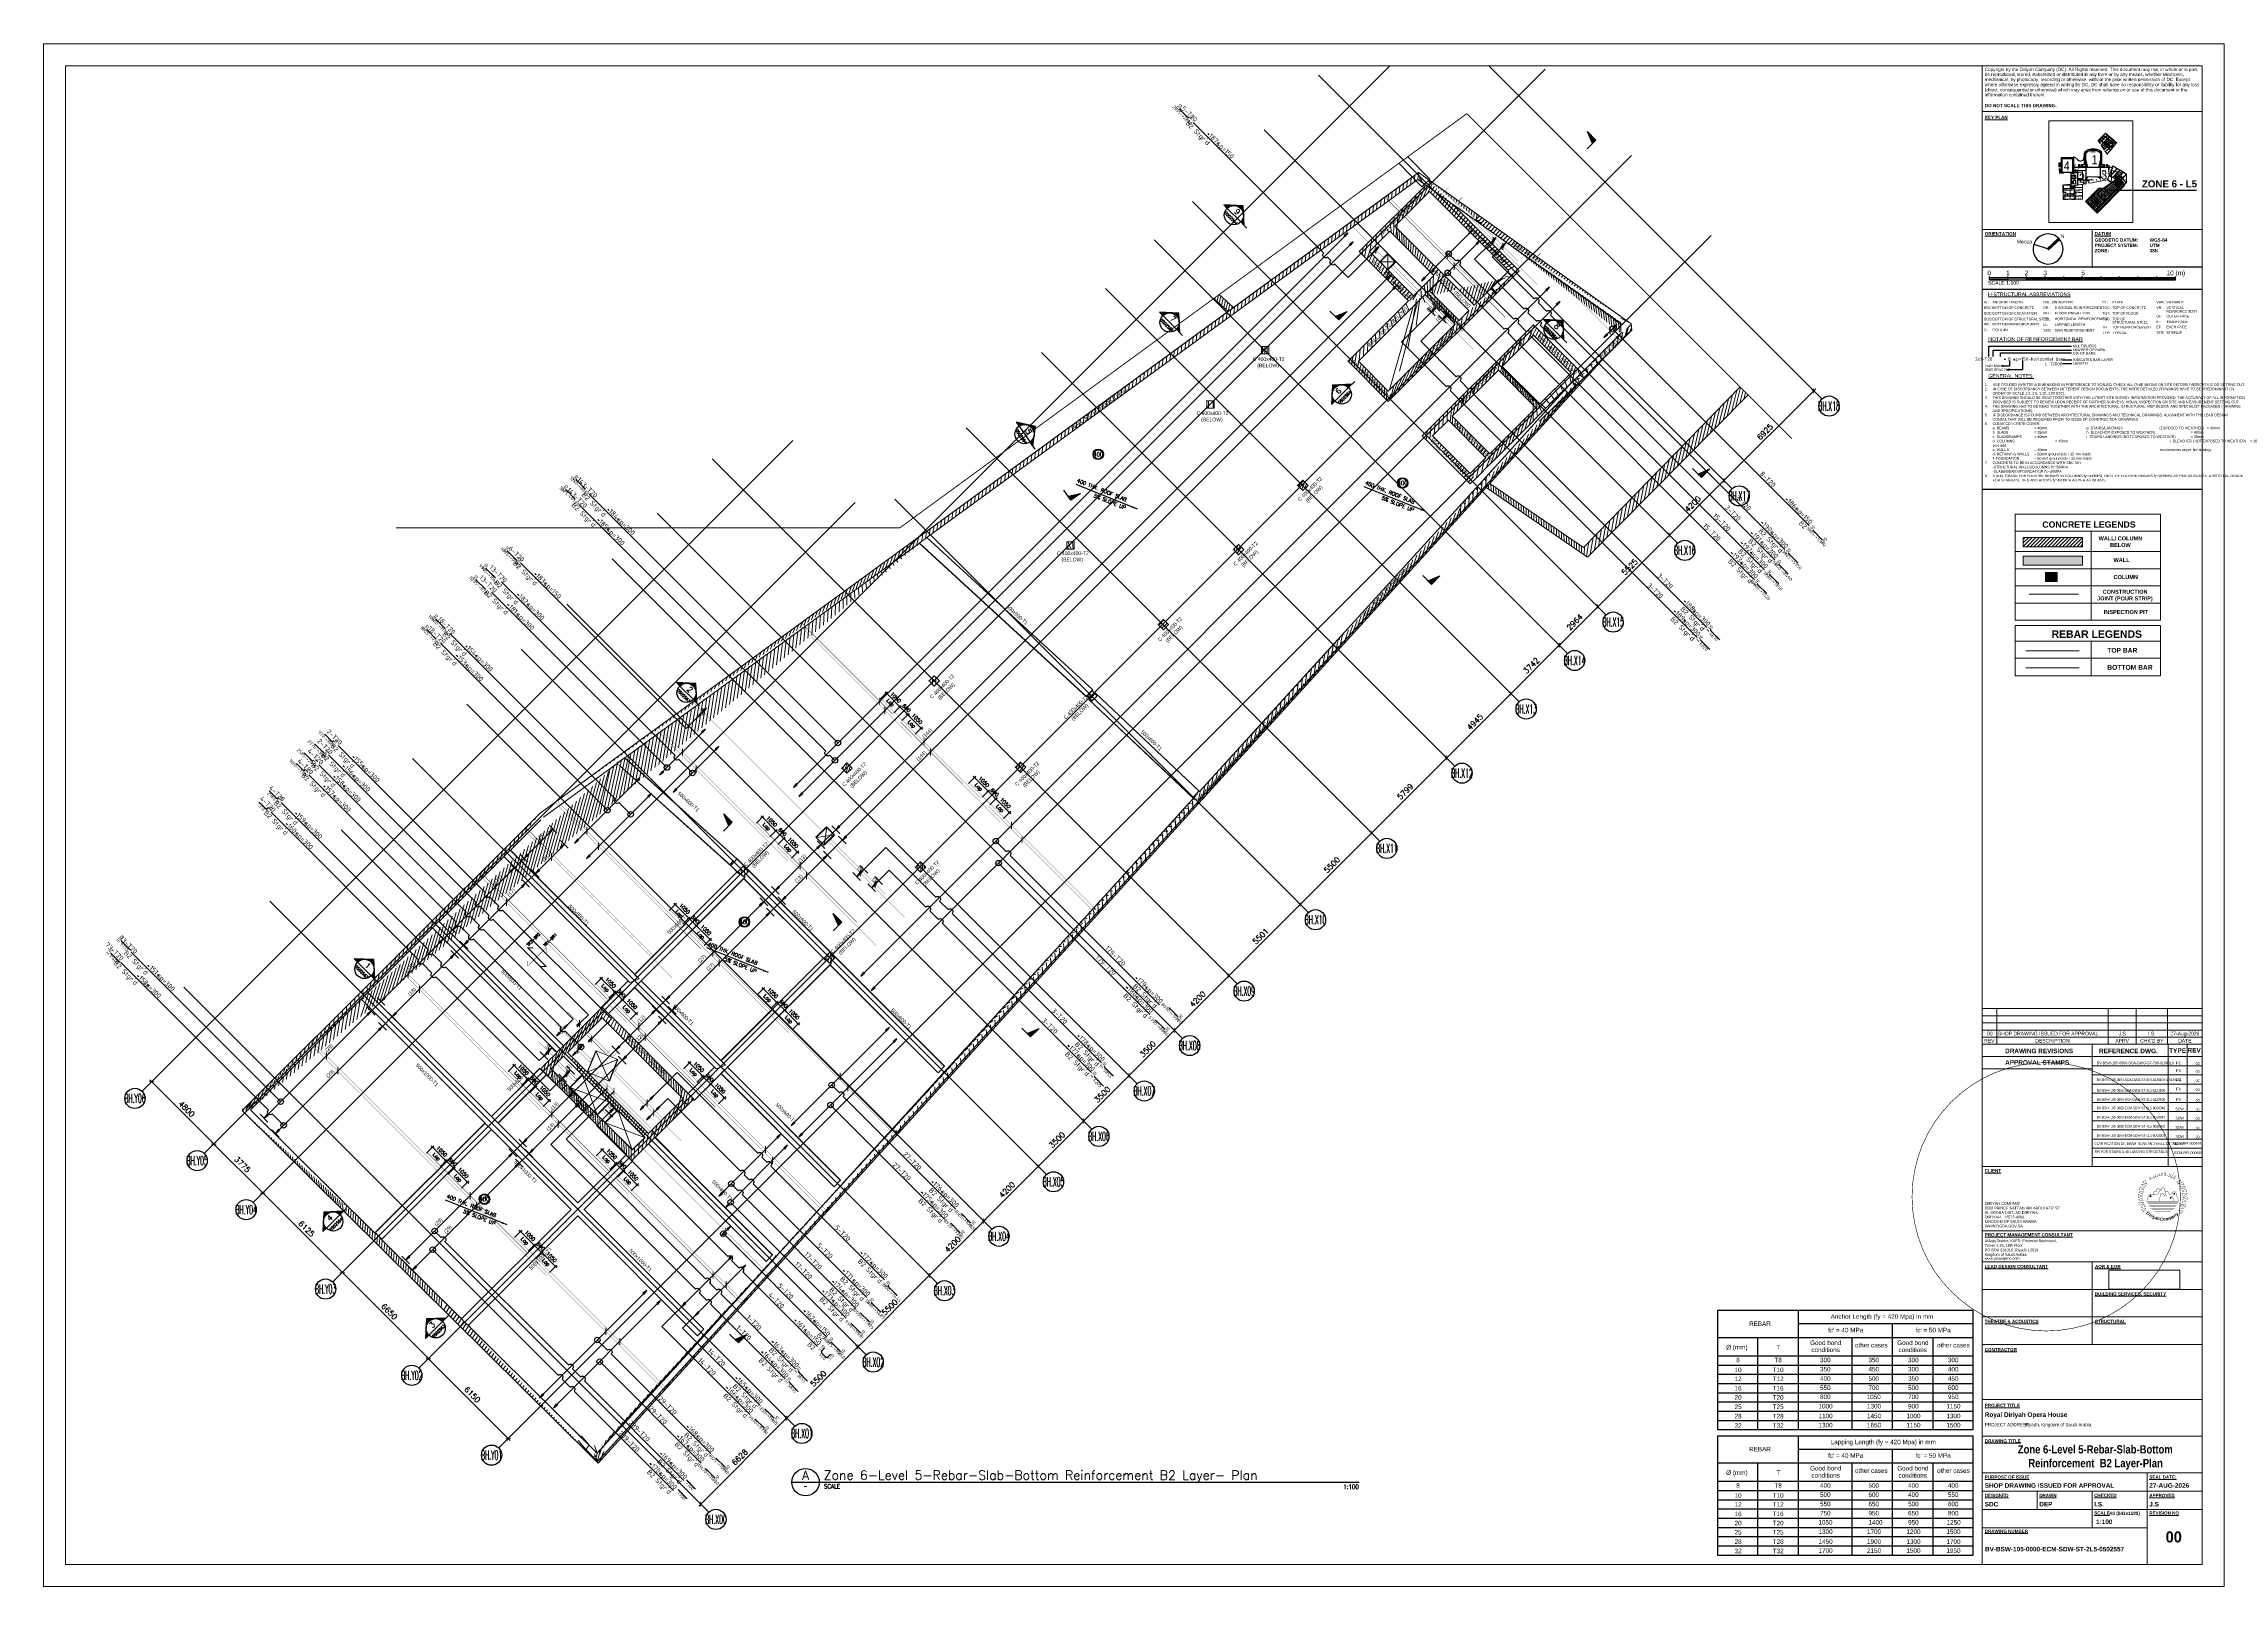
# Paper-space layout 'B2' of a CAD drawing. Extents: x -5966 to -4777, y -2409 to -1568.
# The model-space entities are those that its viewports show. They can reach past a viewport. Long polylines and large blocks are cut down to what shows.
import ezdxf
from ezdxf.enums import TextEntityAlignment as Align

# ---------------------------------------------------------------- set-up
doc = ezdxf.new("R2010")
doc.units = 0
for name, pattern in [('AXES', [1.95, 1.2, -0.25, 0.25, -0.25]), ('CENTER2', [28.575, 19.05, -3.175, 3.175, -3.175]), ('Dash 0_5292', [1.0584, 0.5292, -0.5292]), ('Dash 2 mm', [4, 2, -2]), ('Hidden', [714.375, 476.25, -238.125]), ('Overhead', [3.96875, 2.38125, -1.5875]), ('sbp_axis_short', [10, 5, -2.5, 0, -2.5])]:
    doc.linetypes.add(name, pattern=pattern)
doc.layers.add('A-DETL', color=5, linetype='Continuous', lineweight=9, true_color=0x0000ff)
doc.layers.add('TITLE_A1_CI 012$0$L1', color=7, linetype='Continuous', lineweight=0, true_color=0xdb6e00)
for name, color, linetype, lineweight in [('A-DETL-GENF', 7, 'Continuous', 9), ('A-DETL-THIN', 151, 'Continuous', 18), ('A-DOOR', 7, 'Continuous', 9), ('A-FLOR', 7, 'Continuous', 15), ('A-FLOR-PATT', 7, 'Continuous', 15), ('A-GENM', 7, 'Continuous', 9), ('A-ROOF', 7, 'Continuous', 15), ('A-ROOF-PATT', 7, 'Continuous', 15), ('A-WALL', 7, 'Continuous', 15), ('A-WALL-IDEN', 7, 'Continuous', 9), ('G-ANNO-SCHD', 7, 'Continuous', 9), ('G-ANNO-TEXT', 7, 'Continuous', 9), ('G-ANNO-TTLB', 7, 'Continuous', 9), ('G-ANNO-TTLB-THIN', 151, 'Continuous', 30), ('I-WALL', 7, 'Continuous', 15), ('S-ARROW', 8, 'Continuous', 13), ('S-BEAM', 7, 'Continuous', 15), ('S-BEAM-IDEN', 2, 'Continuous', 9), ('S-COLS', 7, 'Continuous', 15), ('S-COLS-IDEN', 7, 'Continuous', 9), ('S-FNDN', 32, 'Continuous', 9), ('S-GRID', 7, 'Continuous', 9), ('S-GRID-IDEN', 7, 'Continuous', 13), ('S-MATCH LNE', 5, 'CENTER2', 40), ('TEXT-TABLAS', 10, 'Continuous', 9), ('TITLE_A1_Area-A$0$A-DETL-THIN', 7, 'Continuous', 18), ('TITLE_A1_Area-A$0$A-Title text', 7, 'Continuous', 9), ('TITLE_A1_Area-A$0$G-ANNO-TTLB', 7, 'Continuous', 9)]:
    doc.layers.add(name, color=color, linetype=linetype, lineweight=lineweight)
for name, color, linetype in [('G-IMPT', 7, 'Continuous'), ('GRAPHIC SCALE', 1, 'Continuous'), ('S-ASSOCIATETEXT', 7, 'Continuous'), ('S-AXIS', 20, 'AXES'), ('S-DIMO', 100, 'Continuous'), ('S-HATCH', 9, 'Continuous'), ('S-IDEN', 221, 'Continuous'), ('S-LEVEL', 3, 'Continuous'), ('S-RBAR-T16', 201, 'Continuous'), ('S-RBAR-T20', 10, 'Continuous'), ('S-RDIMO', 8, 'Continuous'), ('S-RSYMB', 7, 'Continuous'), ('S-SCEL-INDT', 222, 'Continuous'), ('S-SIMPLETEXT', 7, 'Continuous'), ('S-TXT', 3, 'Continuous'), ('S-TXT-B', 7, 'Continuous'), ('X132-GN01-01(a) FRAME-GENERAL NOTES$0$00', 7, 'Continuous')]:
    doc.layers.add(name, color=color, linetype=linetype)
doc.layers.get('Defpoints').off()
doc.styles.add('08437-0000-2-020-000R-0511-00$0$ROMANS', font='ROMANS.shx', dxfattribs={"width": 0.75})
doc.styles.add('Arial Narrow_1', font='ARIALN.TTF', dxfattribs={"height": 200})
doc.styles.add('Arial Narrow_2', font='ARIALN.TTF', dxfattribs={"height": 250})
doc.styles.add('Arial Narrow_3', font='ARIALN.TTF', dxfattribs={"height": 350})
doc.styles.add('Arial Narrow_4', font='ARIALN.TTF', dxfattribs={"height": 150})
doc.styles.add('Arial Narrow_B_1', font='ARIALNB.TTF', dxfattribs={"height": 500})
doc.styles.add('ARIAL-N', font='ARIALN.TTF')
doc.styles.add('Arial_3', font='ARIAL.TTF', dxfattribs={"height": 3})
doc.styles.add('Arial_4', font='ARIAL.TTF', dxfattribs={"height": 1.8})
doc.styles.add('Arial_B', font='ARIALBD.TTF', dxfattribs={"height": 1.8})
doc.styles.add('Arial_B_1', font='ARIALBD.TTF', dxfattribs={"height": 2.5})
doc.styles.add('Arial_B_3', font='ARIALBD.TTF', dxfattribs={"width": 0.95, "height": 3.7})
doc.styles.add('ARMACAD', font='isocp.shx')
doc.styles.add('ROMANS', font='romans.shx')
doc.styles.add('ROMANT', font='romant')
doc.styles.add('Title', font='swisscb.ttf')
doc.styles.add('TITLE_A1_Area-A$0$ARIAL', font='ARIAL.TTF')
doc.styles.add('TITLE_A1_Area-A$0$Arial_B_3', font='ARIALBD.TTF', dxfattribs={"height": 2.5})
doc.styles.add('TITLE_A1_CI 012$0$logo', font='ARIALBD.TTF')
doc.styles.add('X132-GN01-01(a) FRAME-GENERAL NOTES$0$ARIAL-N', font='ARIALN.TTF')
doc.linetypes.add('ZIGZAG', pattern='A,0.0001,-0.2,[131,ltypeshp.shx,S=0.2,R=0,X=-0.2,Y=0],-0.4,[131,ltypeshp.shx,S=0.2,R=180,X=0.2,Y=0],-0.2', length=0.8001)
doc.dimstyles.new('S-DIMI-100', dxfattribs={"dimscale": 100, "dimtxt": 2, "dimasz": 1.5, "dimexe": 1, "dimexo": 1, "dimgap": 1, "dimtad": 1, "dimdec": 0, "dimzin": 12, "dimdsep": 46, "dimtxsty": 'ROMANS', "dimblk": 'ARCHTICK', "dimcen": 0.09, "dimdle": 1, "dimclrd": 8, "dimclre": 8, "dimclrt": 4, "dimadec": 0, "dimazin": 3, "dimtfac": 1, "dimtdec": 0, "dimtix": 1, "dimtmove": 1, "dimatfit": 3, "dimtolj": 1, "dimtzin": 0, "dimarcsym": 0})
doc.dimstyles.new('S-DIMI-20', dxfattribs={"dimscale": 20, "dimtxt": 2, "dimasz": 1.5, "dimexe": 1, "dimexo": 1, "dimgap": 1, "dimtad": 1, "dimdec": 0, "dimzin": 12, "dimdsep": 46, "dimtxsty": 'ROMANS', "dimblk": 'ARCHTICK', "dimcen": 0.09, "dimdle": 1, "dimclrd": 8, "dimclre": 8, "dimclrt": 4, "dimadec": 0, "dimazin": 3, "dimtfac": 1, "dimtdec": 0, "dimtix": 1, "dimtmove": 1, "dimatfit": 3, "dimtolj": 1, "dimtzin": 0, "dimarcsym": 0})
doc.dimstyles.new('S-DIMO-100', dxfattribs={"dimscale": 100, "dimtxt": 3, "dimasz": 2, "dimexe": 1.5, "dimexo": 1.5, "dimgap": 1.5, "dimtad": 1, "dimdec": 0, "dimzin": 12, "dimdsep": 46, "dimtxsty": 'ROMANS', "dimblk": 'ARCHTICK', "dimcen": 0.09, "dimdle": 1.5, "dimclrd": 8, "dimclre": 8, "dimclrt": 4, "dimadec": 0, "dimazin": 3, "dimtfac": 1, "dimtdec": 0, "dimtix": 1, "dimtmove": 1, "dimatfit": 3, "dimfxl": 1, "dimtolj": 1, "dimtzin": 0, "dimarcsym": 0})

# ---------------------------------------------------------------- blocks, each defined once
blk = doc.blocks.new('AWW')
at = {"color": 0}
for p, q in [((608, 146.6), (608, 81.4)), ((563.9, 132), (703.3, 132)), ((585.8, 132), (585.8, 81.4)), ((608, 139.6), (703.3, 139.6)), ((637.2, 132), (637.2, 81.4)), ((659.3, 139.6), (659.3, 81.4)), ((681.4, 132), (681.4, 81.4)), ((563.9, 122), (703.3, 122)), ((563.9, 116.9), (703.3, 116.9)), ((563.9, 111.9), (703.3, 111.9)), ((563.9, 106.9), (703.3, 106.9)), ((563.9, 101.8), (703.3, 101.8)), ((563.9, 96.8), (703.3, 96.8)), ((563.9, 91.8), (703.3, 91.8)), ((563.9, 86.7), (703.3, 86.7)), ((563.9, 81.7), (703.3, 81.7)), ((608, 78.2), (608, 13.3)), ((563.9, 63.6), (703.3, 63.6)), ((585.8, 63.6), (585.8, 13.3)), ((608, 71.1), (703.3, 71.1)), ((637.2, 63.6), (637.2, 13.3)), ((659.3, 71.1), (659.3, 13.3)), ((681.4, 63.6), (681.4, 13.3)), ((563.9, 53.6), (703.3, 53.6)), ((563.9, 48.5), (703.3, 48.5)), ((563.9, 43.5), (703.3, 43.5)), ((563.9, 38.5), (703.3, 38.5)), ((563.9, 33.4), (703.3, 33.4)), ((563.9, 28.4), (703.3, 28.4)), ((563.9, 23.4), (703.3, 23.4)), ((563.9, 18.3), (703.3, 18.3)), ((563.9, 13.3), (703.3, 13.3))]:
    blk.add_line(p, q, dxfattribs=at)
for points in [[(703.3, 146.6), (563.9, 146.6), (563.9, 81.7), (703.3, 81.7)], [(703.3, 78.2), (563.9, 78.2), (563.9, 13.3), (703.3, 13.3)]]:
    blk.add_lwpolyline(points, close=True, dxfattribs=at)
at = {"layer": 'TEXT-TABLAS', "color": 0, "attachment_point": 1, "line_spacing_factor": 0.941778, "style": 'Arial_3'}
for s, insert, char_height, width in [('Anchor Length (fy = 420 Mpa) in mm', (625.7, 144.6), 2.465, 65.832), ('REBAR', (581.2, 140.7), 2.47, 41.562), ("fc' = 40 MPa", (624.3, 137.2), 2.465, 65.832), ("fc' = 50 MPa", (672, 137.2), 2.465, 65.832), ('Ø (mm)', (568.7, 127.9), 2.47, 65.832), ('8', (574.2, 120.9), 2.47, 65.832), ('T8', (595, 120.9), 2.47, 65.832), ('T', (596.2, 127.9), 2.47, 65.832), ('300', (619.9, 120.9), 2.47, 65.832), ('\\pt2.4653;350', (646.3, 120.9), 2.465, 65.832), ('300', (667.9, 120.9), 2.47, 65.832), ('300', (689.6, 120.9), 2.47, 65.832), ('10', (573.3, 115.5), 2.47, 65.832), ('12', (573.3, 110.6), 2.47, 65.832), ('T10', (594.1, 115.5), 2.47, 65.832), ('T12', (594.1, 110.6), 2.47, 65.832), ('400', (619.9, 110.8), 2.47, 65.832), ('350', (619.9, 115.9), 2.47, 65.832), ('450', (646.3, 115.9), 2.47, 65.832), ('500', (646.3, 110.8), 2.47, 65.832), ('300', (667.9, 115.9), 2.47, 65.832), ('350', (667.9, 110.8), 2.47, 65.832), ('400', (689.6, 115.9), 2.47, 65.832), ('450', (689.6, 110.8), 2.47, 65.832), ('20', (573.3, 100.5), 2.47, 65.832), ('25', (573.3, 95.4), 2.47, 65.832), ('16', (573.3, 105.5), 2.47, 65.832), ('T16', (594.1, 105.5), 2.47, 65.832), ('T20', (594.1, 100.5), 2.47, 65.832), ('T25', (594.1, 95.4), 2.47, 65.832), ('1000', (619.1, 95.7), 2.47, 65.832), ('550', (619.9, 105.8), 2.47, 65.832), ('800', (619.9, 100.8), 2.47, 65.832), ('1050', (645.3, 100.8), 2.47, 65.832), ('1300', (645.5, 95.7), 2.47, 65.832), ('700', (646.3, 105.8), 2.47, 65.832), ('500', (667.9, 105.8), 2.47, 65.832), ('700', (667.9, 100.8), 2.47, 65.832), ('900', (667.9, 95.7), 2.47, 65.832), ('1150', (688.8, 95.7), 2.47, 65.832), ('600', (689.6, 105.8), 2.47, 65.832), ('950', (689.6, 100.8), 2.47, 65.832), ('32', (573.3, 85.2), 2.47, 65.832), ('28', (573.3, 90.3), 2.47, 65.832), ('T28', (594.1, 90.3), 2.47, 65.832), ('T32', (594.1, 85.2), 2.47, 65.832), ('1100', (619.1, 90.4), 2.47, 65.832), ('1300', (619.1, 85.4), 2.47, 65.832), ('1450', (645.5, 90.4), 2.47, 65.832), ('1650', (645.5, 85.4), 2.47, 65.832), ('1000', (667, 90.4), 2.47, 65.832), ('1150', (667, 85.4), 2.47, 65.832), ('1300', (688.8, 90.4), 2.47, 65.832), ('1500', (688.8, 85.4), 2.47, 65.832), ('REBAR', (581.2, 72.3), 2.47, 41.562), ('Lapping Length (fy = 420 Mpa) in mm', (625.7, 76.2), 2.465, 65.832), ('Ø (mm)', (568.7, 59.5), 2.47, 65.832), ('T', (596.2, 59.5), 2.47, 65.832), ("fc' = 40 MPa", (624.3, 68.8), 2.465, 65.832), ("fc' = 50 MPa", (672, 68.8), 2.465, 65.832), ('8', (574.2, 52.5), 2.47, 65.832), ('T8', (595, 52.5), 2.47, 65.832), ('400', (619.9, 52.5), 2.47, 65.832), ('\\pt2.4653;500', (646.3, 52.5), 2.465, 65.832), ('400', (667.9, 52.5), 2.47, 65.832), ('400', (689.6, 52.5), 2.47, 65.832), ('10', (573.3, 47), 2.47, 65.832), ('12', (573.3, 42.1), 2.47, 65.832), ('16', (573.3, 37), 2.47, 65.832), ('T10', (594.1, 47), 2.47, 65.832), ('T12', (594.1, 42.1), 2.47, 65.832), ('T16', (594.1, 37), 2.47, 65.832), ('500', (619.9, 47.5), 2.47, 65.832), ('550', (619.9, 42.4), 2.47, 65.832), ('750', (619.9, 37.4), 2.47, 65.832), ('950', (646.3, 37.4), 2.47, 65.832), ('600', (646.3, 47.5), 2.47, 65.832), ('650', (646.3, 42.4), 2.47, 65.832), ('400', (667.9, 47.5), 2.47, 65.832), ('500', (667.9, 42.4), 2.47, 65.832), ('650', (667.9, 37.4), 2.47, 65.832), ('550', (689.6, 47.5), 2.47, 65.832), ('600', (689.6, 42.4), 2.47, 65.832), ('800', (689.6, 37.4), 2.47, 65.832), ('20', (573.3, 32), 2.47, 65.832), ('25', (573.3, 27), 2.47, 65.832), ('T20', (594.1, 32), 2.47, 65.832), ('T25', (594.1, 27), 2.47, 65.832), ('1050', (619, 32.4), 2.47, 65.832), ('1300', (619.1, 27.3), 2.47, 65.832), ('1700', (645.5, 27.3), 2.47, 65.832), ('1400', (646.3, 32.4), 2.47, 65.832), ('1200', (667, 27.3), 2.47, 65.832), ('950', (667.9, 32.4), 2.47, 65.832), ('1250', (688.9, 32.4), 2.47, 65.832), ('1500', (688.8, 27.3), 2.47, 65.832), ('32', (573.3, 16.8), 2.47, 65.832), ('28', (573.3, 21.9), 2.47, 65.832), ('T28', (594.1, 21.9), 2.47, 65.832), ('T32', (594.1, 16.8), 2.47, 65.832), ('1450', (619.1, 21.9), 2.47, 65.832), ('1700', (619.1, 17), 2.47, 65.832), ('2150', (645.5, 17), 2.47, 65.832), ('1900', (645.5, 21.9), 2.47, 65.832), ('1300', (667, 21.9), 2.47, 65.832), ('1500', (667, 17), 2.47, 65.832), ('1700', (688.8, 21.9), 2.47, 65.832), ('1950', (688.8, 17), 2.47, 65.832)]:
    blk.add_mtext(s, dxfattribs=dict(at, insert=insert, char_height=char_height, width=width))
at = {"layer": 'TEXT-TABLAS', "color": 0, "char_height": 2.465, "attachment_point": 1, "line_spacing_factor": 0.941778, "style": 'Arial_3'}
for s, insert in [('\\pi-8.3058;Good bond\\P\\pi-7.6205;conditions', (622.8, 130.3)), ('\\pi-8.7783;other cases', (647.7, 129)), ('\\pi-8.3058;Good bond\\P\\pi-7.6205;conditions', (670.3, 130.3)), ('\\pi-8.7783;other cases', (692.5, 129)), ('\\pi-8.3058;Good bond\\P\\pi-7.6205;conditions', (622.8, 61.9)), ('\\pi-8.7783;other cases', (647.7, 60.6)), ('\\pi-8.3058;Good bond\\P\\pi-7.6205;conditions', (670.3, 61.9)), ('\\pi-8.7783;other cases', (692.5, 60.6))]:
    blk.add_mtext(s, dxfattribs=dict(at, insert=insert))
blk = doc.blocks.new('TITLE_A1_CI 012$0$DGLOGO')
at = {"layer": 'TITLE_A1_CI 012$0$L1'}
h = blk.add_hatch(color=256, dxfattribs=at)
h.dxf.hatch_style = 1
h.paths.add_polyline_path([(-8.6, 0.9), (-9.1, 0.2), (-8.2, 0.2)])
h = blk.add_hatch(color=256, dxfattribs=at)
h.dxf.hatch_style = 1
h.paths.add_polyline_path([(8.3, 2.7), (7.9, 2), (8.8, 2)])
h = blk.add_hatch(color=256, dxfattribs=at)
h.dxf.hatch_style = 1
h.paths.add_polyline_path([(5.7, -0.2), (5.3, -0.9), (6.1, -0.9)])
for p, q in [((-8.6, 0.9), (-9.1, 0.2)), ((-8.2, 0.2), (-9.1, 0.2)), ((-8.6, 0.9), (-8.2, 0.2)), ((8.3, 2.7), (7.9, 2)), ((8.8, 2), (7.9, 2)), ((8.3, 2.7), (8.8, 2)), ((5.7, -0.2), (5.3, -0.9)), ((6.1, -0.9), (5.3, -0.9)), ((5.7, -0.2), (6.1, -0.9))]:
    blk.add_line(p, q, dxfattribs=at)
at = {"layer": 'TITLE_A1_CI 012$0$L1', "lineweight": 0}
for points, const_width in [([(19.4, 0.1, 7480.515172), (19.4, 0.1, 7480.515172)], 0.405), ([(18.6, 0.1, 6019.927278), (18.6, 0.1)], 0.202), ([(-4.7, 15.8), (-5.1, 15.8, 0.93336), (-4.4, 14.8, 0.041852), (-6, 14.1), (-6.5, 15.1), (-6, 14.1, 0.033021), (-8.8, 12.5, -0.358805), (-9, 12.5), (-9.5, 13, -0.462932), (-9.5, 13.2), (-9, 13.6, -0.414214), (-8.7, 13.6), (-8.2, 12.8)], 0.202), ([(-3.7, 16), (-3.5, 14.9, -0.317099), (-3.7, 14.4), (-4, 14.2)], 0.202), ([(-3, 16.4, -0.507086), (-2, 15.3)], 0.202), ([(-1.1, 17.2), (-1, 15.3), (-2, 15.3, -0.389491)], 0.202), ([(5.2, 16.5), (4.6, 15.8, -0.237899), (5.6, 15.4), (5.4, 14.5), (1.3, 15.5, -0.391302), (1.2, 15.7), (1.3, 16.3, -0.389555), (1.5, 16.5), (2.2, 16.4, -0.435488), (2.3, 16.2), (2.2, 15.3)], 0.202), ([(13.6, -0.1, 2757.346407), (13.6, -0.1)], 0.202), ([(12.7, 0.1, 3842.227872), (12.7, 0)], 0.405), ([(1.7, 4.1), (3.3, 4, -0.198583), (4, 3.3), (4.6, 2.1, 0.302006), (4.7, 2), (6.2, 2, 0.155847), (7.3, 3.1, -0.631502), (9.5, 2.8), (11.4, -3.1), (-11.4, -3.1), (-10.1, 0.6, -0.295692), (-8.7, 1.7), (-4.3, 1.7)], 0.225), ([(-6.9, 1.6), (-6.5, 3.2, -0.369267), (-5.7, 3.8), (-5.2, 3.8, 0.09844), (-4.7, 3.9, 0.228562), (-4.4, 4.3), (-4.1, 5.4, -0.384126), (-3.4, 5.8), (-2.7, 5.8)], 0.225), ([(2.6, 0.6), (1.1, 6.1, 0.343468), (0.6, 6.5), (0.2, 6.5, 0.293726), (-0.6, 6), (-0.9, 5.1, -0.194738), (-1.3, 4.6), (-2, 4.2, 0.131798), (-2.7, 3.5), (-2.9, 2.8, -0.190679), (-3.7, 1.9, -0.146121), (-4.3, 1.7)], 0.225), ([(-2.7, 5.8, -0.271098), (-2.3, 5.5), (-2.1, 5.2, 0.310377), (-1.7, 5), (-1.1, 5)], 0.225), ([(7.9, -3.1), (7.1, -0.3, 0.33213), (5.9, 0.6), (1.9, 0.6, -0.093684), (0.9, 1.4, -0.013153), (0.4, 2.1, 0.208802), (-0.5, 2.6), (-1, 2.6, 0.326624), (-1.5, 2.2), (-2.4, -3.1)], 0.225)]:
    blk.add_lwpolyline(points, format="xyb", dxfattribs=dict(at, const_width=const_width))
for points, const_width in [([(-0.2, 17.3), (-0.2, 15.4)], 0.202), ([(2.2, 15.3), (2.3, 16.2), (2.4, 16.7)], 0.202), ([(-14.2, 10.2), (-11.2, 9.2), (-12.8, 12), (-14.2, 10.2)], 0.202), ([(-8.2, 12.8), (-8.7, 13.6), (-9.1, 14)], 0.202), ([(-2, 15.3), (-3, 15.3)], 0.202), ([(9.1, 13.8), (8.6, 12.8), (6.2, 14.1), (6.8, 15.1), (6, 13.6), (5.4, 13.6)], 0.202), ([(7.3, 13.5), (7.8, 14.4)], 0.202), ([(7.9, 13.2), (8.5, 14)], 0.202), ([(11.4, 9.1), (10, 10.6), (13, 12.1), (11.4, 9.1)], 0.202), ([(-11, -4.1), (10.9, -4.1)], 0.225), ([(-10.6, -5.1), (10.5, -5.1)], 0.225), ([(-10, -6.1), (10, -6.1)], 0.225), ([(-9.3, -7.2), (9.2, -7.2)], 0.225), ([(-8.5, -8.1), (8.5, -8.1)], 0.225), ([(-7.4, -9.1), (7.2, -9.1)], 0.225), ([(-5.8, -10.2), (5.7, -10.2)], 0.225), ([(-3.5, -11.1), (3.5, -11.1)], 0.225)]:
    blk.add_lwpolyline(points, dxfattribs=dict(at, const_width=const_width))
at = {"layer": 'TITLE_A1_CI 012$0$L1', "lineweight": 0, "const_width": 0.202}
for points in [[(1.6, 17.2, 1), (1.8, 17.2, 1)], [(2.1, 17, 1), (2.3, 17, 1)], [(-9.9, 13.9, 1), (-9.8, 13.9, 1)], [(-9.5, 14.2, 1), (-9.3, 14.2, 1)], [(-6.2, 13.4, 1), (-6, 13.4, 1)], [(-5.7, 13.7, 1), (-5.6, 13.7, 1)], [(8.5, 14.8, 1), (8.7, 14.8, 1)], [(8.9, 15, 1), (9.1, 15, 1)], [(8.9, 14.5, 1), (9.1, 14.5, 1)]]:
    blk.add_lwpolyline(points, format="xyb", close=True, dxfattribs=at)
for points in [[(-17.5, 1.7), (-17.5, -0.6), (-14.5, 0.5)], [(-14.3, 1.7), (-13.9, 4), (-17.1, 3.4)], [(-16.1, 7.2), (-16.8, 5.1), (-13.5, 5.2)], [(-13.2, 6.4), (-12, 8.3), (-15.1, 9)], [(14.1, 10.9), (15.3, 8.9), (12.1, 8.3)], [(13.7, 5.4), (12.8, 7.5), (16.1, 7.6)], [(16.4, 6.1), (17.2, 3.9), (13.9, 4)], [(14.6, 0.5), (14.3, 2.7), (17.5, 2.1)], [(17.4, 0.5), (17.5, -1.8), (14.4, -0.6)], [(-14.3, -2.8), (-14.6, -0.6), (-17.5, -2.2)], [(-17.1, -4), (-16.4, -6.2), (-13.8, -4.1)], [(-12.4, -7.1), (-13.5, -5.1), (-15.7, -7.5)], [(-15.1, -9), (-13.8, -10.9), (-12, -8.2)], [(14.6, -10.2), (13.2, -12.1), (11.4, -9.4)], [(11.9, -8.2), (12.9, -6.1), (15.2, -8.5)], [(16.6, -5.1), (15.9, -7.3), (13.4, -5.3)], [(13.9, -4.1), (14.2, -1.8), (17.1, -3.4)]]:
    blk.add_lwpolyline(points, close=True, dxfattribs=at)
at = {"layer": 'TITLE_A1_CI 012$0$L1', "lineweight": 0, "char_height": 2.26, "attachment_point": 1, "style": 'TITLE_A1_CI 012$0$logo'}
for s, insert, width, rotation in [('D', (-10.5, -10.2), 1.959, 316.9452), ('i', (-8.6, -11.7), 1.959, 316.9452), ('r', (-8, -12.2), 0.932, 320.3203), ('i', (-7.1, -12.8), 1.959, 326.9753), ('y', (-6.8, -13.1), 1.572, 338.5738), ('a', (-5.1, -13.7), 1.58, 336.1796), ('h', (-3.7, -14.2), 1.398, 346.2642), ('C', (-1.8, -14.7), 2.094, 352.795), ('m', (1.9, -14.8), 2.325, 8.2702), ('p', (4.4, -14.1), 1.49, 19.1667), ('a', (5.8, -13.7), 1.58, 27.8809), ('n', (7.2, -12.8), 1.395, 31.2983), ('y', (8.6, -11.8), 1.572, 38.7921)]:
    blk.add_mtext(s, dxfattribs=dict(at, insert=insert, width=width, rotation=rotation))
at = {"layer": 'TITLE_A1_CI 012$0$L1', "lineweight": 0, "insert": (0.2, -14.8), "char_height": 2.26, "width": 1.608, "attachment_point": 1, "style": 'TITLE_A1_CI 012$0$logo'}
blk.add_mtext('o', dxfattribs=at)
blk = doc.blocks.new('_ARCHTICK')
at = {"color": 0, "linetype": 'ByBlock', "const_width": 0.15}
blk.add_lwpolyline([(-0.5, -0.5), (0.5, 0.5)], dxfattribs=at)
blk = doc.blocks.new('*U63')
for p, q in [((0, 0.12), (0, 0.17)), ((0, 0.12), (3, 0.12)), ((0, 0), (0, 0.12)), ((0, 0), (4, 0)), ((1, 0.12), (1, 0.17)), ((1, 0), (1, 0.12)), ((2, 0.12), (2, 0.17)), ((2, 0), (2, 0.12)), ((2, 0.06), (3, 0.06)), ((2, 0), (3, 0)), ((3, 0.12), (3, 0.17)), ((3, 0), (3, 0.12)), ((3, 0.12), (4, 0.12)), ((3, 0.06), (4, 0.06)), ((4, 0.12), (4, 0.17)), ((4, 0), (4, 0.12)), ((4, 0.12), (5, 0.12)), ((4, 0.06), (5, 0.06)), ((4, 0), (5, 0)), ((5, 0.12), (5, 0.17)), ((5, 0), (5, 0.12)), ((5, 0.12), (6, 0.12)), ((5, 0.06), (6, 0.06)), ((5, 0), (6, 0)), ((6, 0.12), (6, 0.17)), ((6, 0), (6, 0.12)), ((6, 0.12), (7, 0.12)), ((6, 0.06), (7, 0.06)), ((6, 0), (7, 0)), ((7, 0.12), (7, 0.17)), ((7, 0), (7, 0.12)), ((7, 0.12), (8, 0.12)), ((7, 0.06), (8, 0.06)), ((7, 0), (8, 0)), ((8, 0.12), (8, 0.17)), ((8, 0), (8, 0.12)), ((8, 0.12), (9, 0.12)), ((8, 0.06), (9, 0.06)), ((8, 0), (9, 0)), ((9, 0.12), (9, 0.17)), ((9, 0), (9, 0.12)), ((9, 0.12), (10, 0.12)), ((9, 0.06), (10, 0.06)), ((9, 0), (10, 0)), ((10, 0.12), (10, 0.17)), ((10, 0), (10, 0.12))]:
    blk.add_line(p, q)
for points in [[(0, 0.06), (0, 0), (1, 0.06), (1, 0)], [(1, 0.12), (1, 0.06), (2, 0.12), (2, 0.06)], [(2, 0.06), (2, 0), (3, 0.06), (3, 0)], [(3, 0.12), (3, 0.06), (5, 0.12), (5, 0.06)], [(5, 0.06), (5, 0), (10, 0.06), (10, 0)]]:
    blk.add_solid(points)
at = {"style": 'ARIAL-N'}
for s, height, p in [('0', 0.25, (-0.01, 0.17)), ('1', 0.25, (1, 0.17)), ('2', 0.25, (2, 0.17)), ('3', 0.25, (3, 0.17)), ('5', 0.25, (5.04, 0.17)), ('10 (m)', 0.25, (10.02, 0.17)), ('SCALE 1:100', 0.2, (0.76, -0.32))]:
    blk.add_text(s, height=height, dxfattribs=at).set_placement(p, align=Align.BOTTOM_CENTER)
blk = doc.blocks.new('*D105')
at = {"layer": 'S-DIMO', "color": 8, "lineweight": -2, "transparency": 16777216}
for p, q in [((662674754, 2734543603), (662670653, 2734539502)), ((662674642, 2734543503), (662674542, 2734543603)), ((662670753, 2734539614), (662670653, 2734539714))]:
    blk.add_line(p, q, dxfattribs=at)
at = {"layer": 'S-DIMO', "color": 8, "lineweight": -2, "transparency": 16777216, "xscale": 200, "yscale": 200, "zscale": 200}
for p, rotation in [((662674648, 2734543497), 45.00132815847456), ((662670759, 2734539608), 225.0013281584746)]:
    blk.add_blockref('_ARCHTICK', p, dxfattribs=dict(at, rotation=rotation))
at = {"layer": 'S-DIMO', "color": 4, "transparency": 16777216, "insert": (662672491, 2734541765), "char_height": 300, "width": 199.54, "attachment_point": 5, "rotation": 45.00133, "style": 'ROMANS'}
blk.add_mtext('\\A1;5500', dxfattribs=at)
blk = doc.blocks.new('*D106')
at = {"layer": 'S-DIMO', "color": 8, "lineweight": -2, "transparency": 16777216}
for p, q in [((662670865, 2734539714), (662666763, 2734535612)), ((662670753, 2734539614), (662670653, 2734539714)), ((662666863, 2734535724), (662666763, 2734535824))]:
    blk.add_line(p, q, dxfattribs=at)
at = {"layer": 'S-DIMO', "color": 8, "lineweight": -2, "transparency": 16777216, "xscale": 200, "yscale": 200, "zscale": 200}
for p, rotation in [((662670759, 2734539608), 45.00132815847456), ((662666869, 2734535718), 225.0013281584746)]:
    blk.add_blockref('_ARCHTICK', p, dxfattribs=dict(at, rotation=rotation))
at = {"layer": 'S-DIMO', "color": 4, "transparency": 16777216, "insert": (662668602, 2734537875), "char_height": 300, "width": 199.54, "attachment_point": 5, "rotation": 45.00133, "style": 'ROMANS'}
blk.add_mtext('\\A1;5501', dxfattribs=at)
blk = doc.blocks.new('*D107')
at = {"layer": 'S-DIMO', "color": 8, "lineweight": -2, "transparency": 16777216}
for p, q in [((662666976, 2734535824), (662663794, 2734532642)), ((662666863, 2734535724), (662666763, 2734535824)), ((662663893, 2734532755), (662663794, 2734532854))]:
    blk.add_line(p, q, dxfattribs=at)
at = {"layer": 'S-DIMO', "color": 8, "lineweight": -2, "transparency": 16777216, "xscale": 200, "yscale": 200, "zscale": 200}
for p, rotation in [((662666869, 2734535718), 45.00132815847456), ((662663900, 2734532748), 225.0013281584746)]:
    blk.add_blockref('_ARCHTICK', p, dxfattribs=dict(at, rotation=rotation))
at = {"layer": 'S-DIMO', "color": 4, "transparency": 16777216, "insert": (662665172, 2734534445), "char_height": 300, "width": 199.54, "attachment_point": 5, "rotation": 45.00133, "style": 'ROMANS'}
blk.add_mtext('\\A1;4200', dxfattribs=at)
blk = doc.blocks.new('*D108')
at = {"layer": 'S-DIMO', "color": 8, "lineweight": -2, "transparency": 16777216}
for p, q in [((662664006, 2734532854), (662661319, 2734530167)), ((662663893, 2734532755), (662663794, 2734532854)), ((662661419, 2734530280), (662661319, 2734530379))]:
    blk.add_line(p, q, dxfattribs=at)
at = {"layer": 'S-DIMO', "color": 8, "lineweight": -2, "transparency": 16777216, "xscale": 200, "yscale": 200, "zscale": 200}
for p, rotation in [((662663900, 2734532748), 45.00132815847456), ((662661425, 2734530273), 225.0013281584746)]:
    blk.add_blockref('_ARCHTICK', p, dxfattribs=dict(at, rotation=rotation))
at = {"layer": 'S-DIMO', "color": 4, "transparency": 16777216, "insert": (662662450, 2734531723), "char_height": 300, "width": 199.54, "attachment_point": 5, "rotation": 45.00133, "style": 'ROMANS'}
blk.add_mtext('\\A1;3500', dxfattribs=at)
blk = doc.blocks.new('*D109')
at = {"layer": 'S-DIMO', "color": 8, "lineweight": -2, "transparency": 16777216}
for p, q in [((662661531, 2734530379), (662658844, 2734527692)), ((662661419, 2734530280), (662661319, 2734530379)), ((662658944, 2734527805), (662658844, 2734527905))]:
    blk.add_line(p, q, dxfattribs=at)
at = {"layer": 'S-DIMO', "color": 8, "lineweight": -2, "transparency": 16777216, "xscale": 200, "yscale": 200, "zscale": 200}
for p, rotation in [((662661425, 2734530273), 45.00132815847456), ((662658950, 2734527799), 225.0013281584746)]:
    blk.add_blockref('_ARCHTICK', p, dxfattribs=dict(at, rotation=rotation))
at = {"layer": 'S-DIMO', "color": 4, "transparency": 16777216, "insert": (662659975, 2734529248), "char_height": 300, "width": 199.54, "attachment_point": 5, "rotation": 45.00133, "style": 'ROMANS'}
blk.add_mtext('\\A1;3500', dxfattribs=at)
blk = doc.blocks.new('*D110')
at = {"layer": 'S-DIMO', "color": 8, "lineweight": -2, "transparency": 16777216}
for p, q in [((662659056, 2734527905), (662656369, 2734525218)), ((662658944, 2734527805), (662658844, 2734527905)), ((662656469, 2734525330), (662656369, 2734525430))]:
    blk.add_line(p, q, dxfattribs=at)
at = {"layer": 'S-DIMO', "color": 8, "lineweight": -2, "transparency": 16777216, "xscale": 200, "yscale": 200, "zscale": 200}
for p, rotation in [((662658950, 2734527799), 45.00132815847456), ((662656475, 2734525324), 225.0013281584746)]:
    blk.add_blockref('_ARCHTICK', p, dxfattribs=dict(at, rotation=rotation))
at = {"layer": 'S-DIMO', "color": 4, "transparency": 16777216, "insert": (662657500, 2734526773), "char_height": 300, "width": 199.54, "attachment_point": 5, "rotation": 45.00133, "style": 'ROMANS'}
blk.add_mtext('\\A1;3500', dxfattribs=at)
blk = doc.blocks.new('*D111')
at = {"layer": 'S-DIMO', "color": 8, "lineweight": -2, "transparency": 16777216}
for p, q in [((662656581, 2734525430), (662653399, 2734522248)), ((662656469, 2734525330), (662656369, 2734525430)), ((662653499, 2734522360), (662653399, 2734522460))]:
    blk.add_line(p, q, dxfattribs=at)
at = {"layer": 'S-DIMO', "color": 8, "lineweight": -2, "transparency": 16777216, "xscale": 200, "yscale": 200, "zscale": 200}
for p, rotation in [((662656475, 2734525324), 45.00132815847456), ((662653505, 2734522354), 225.0013281584746)]:
    blk.add_blockref('_ARCHTICK', p, dxfattribs=dict(at, rotation=rotation))
at = {"layer": 'S-DIMO', "color": 4, "transparency": 16777216, "insert": (662654778, 2734524051), "char_height": 300, "width": 199.54, "attachment_point": 5, "rotation": 45.00133, "style": 'ROMANS'}
blk.add_mtext('\\A1;4200', dxfattribs=at)
blk = doc.blocks.new('*D112')
at = {"layer": 'S-DIMO', "color": 8, "lineweight": -2, "transparency": 16777216}
for p, q in [((662653611, 2734522460), (662650430, 2734519278)), ((662653499, 2734522360), (662653399, 2734522460)), ((662650529, 2734519390), (662650430, 2734519490))]:
    blk.add_line(p, q, dxfattribs=at)
at = {"layer": 'S-DIMO', "color": 8, "lineweight": -2, "transparency": 16777216, "xscale": 200, "yscale": 200, "zscale": 200}
for p, rotation in [((662653505, 2734522354), 45.00132815847456), ((662650536, 2734519384), 225.0013281584746)]:
    blk.add_blockref('_ARCHTICK', p, dxfattribs=dict(at, rotation=rotation))
at = {"layer": 'S-DIMO', "color": 4, "transparency": 16777216, "insert": (662651808, 2734521081), "char_height": 300, "width": 199.54, "attachment_point": 5, "rotation": 45.00133, "style": 'ROMANS'}
blk.add_mtext('\\A1;4200', dxfattribs=at)
blk = doc.blocks.new('*D113')
at = {"layer": 'S-DIMO', "color": 8, "lineweight": -2, "transparency": 16777216}
for p, q in [((662650642, 2734519490), (662646541, 2734515388)), ((662650529, 2734519390), (662650430, 2734519490)), ((662646640, 2734515501), (662646541, 2734515601))]:
    blk.add_line(p, q, dxfattribs=at)
at = {"layer": 'S-DIMO', "color": 8, "lineweight": -2, "transparency": 16777216, "xscale": 200, "yscale": 200, "zscale": 200}
for p, rotation in [((662650536, 2734519384), 45.00132815847456), ((662646647, 2734515495), 225.0013281584746)]:
    blk.add_blockref('_ARCHTICK', p, dxfattribs=dict(at, rotation=rotation))
at = {"layer": 'S-DIMO', "color": 4, "transparency": 16777216, "insert": (662648379, 2734517651), "char_height": 300, "width": 199.54, "attachment_point": 5, "rotation": 45.00133, "style": 'ROMANS'}
blk.add_mtext('\\A1;5500', dxfattribs=at)
blk = doc.blocks.new('*D114')
at = {"layer": 'S-DIMO', "color": 8, "lineweight": -2, "transparency": 16777216}
for p, q in [((662646753, 2734515601), (662642652, 2734511499)), ((662646640, 2734515501), (662646541, 2734515601)), ((662642751, 2734511612), (662642652, 2734511711))]:
    blk.add_line(p, q, dxfattribs=at)
at = {"layer": 'S-DIMO', "color": 8, "lineweight": -2, "transparency": 16777216, "xscale": 200, "yscale": 200, "zscale": 200}
for p, rotation in [((662646647, 2734515495), 45.00132815847456), ((662642758, 2734511605), 225.0013281584746)]:
    blk.add_blockref('_ARCHTICK', p, dxfattribs=dict(at, rotation=rotation))
at = {"layer": 'S-DIMO', "color": 4, "transparency": 16777216, "insert": (662644490, 2734513762), "char_height": 300, "width": 199.54, "attachment_point": 5, "rotation": 45.00133, "style": 'ROMANS'}
blk.add_mtext('\\A1;5500', dxfattribs=at)
blk = doc.blocks.new('*D115')
at = {"layer": 'S-DIMO', "color": 8, "lineweight": -2, "transparency": 16777216}
for p, q in [((662642864, 2734511711), (662637965, 2734506812)), ((662642751, 2734511612), (662642652, 2734511711)), ((662638064, 2734506925), (662637965, 2734507025))]:
    blk.add_line(p, q, dxfattribs=at)
at = {"layer": 'S-DIMO', "color": 8, "lineweight": -2, "transparency": 16777216, "xscale": 200, "yscale": 200, "zscale": 200}
for p, rotation in [((662642758, 2734511605), 45.00132815847456), ((662638071, 2734506918), 225.0013281584746)]:
    blk.add_blockref('_ARCHTICK', p, dxfattribs=dict(at, rotation=rotation))
at = {"layer": 'S-DIMO', "color": 4, "transparency": 16777216, "insert": (662640202, 2734509474), "char_height": 300, "width": 199.54, "attachment_point": 5, "rotation": 45.00133, "style": 'ROMANS'}
blk.add_mtext('\\A1;6628', dxfattribs=at)
blk = doc.blocks.new('*D116')
at = {"layer": 'S-DIMO', "color": 8, "lineweight": -2, "transparency": 16777216}
for p, q in [((662608032, 2734530052), (662611638, 2734526446)), ((662608132, 2734529940), (662608032, 2734529840)), ((662611526, 2734526546), (662611426, 2734526446))]:
    blk.add_line(p, q, dxfattribs=at)
at = {"layer": 'S-DIMO', "color": 8, "lineweight": -2, "transparency": 16777216, "xscale": 200, "yscale": 200, "zscale": 200}
for p, rotation in [((662608138, 2734529946), 135.0000096597404), ((662611532, 2734526552), 315.0000096597404)]:
    blk.add_blockref('_ARCHTICK', p, dxfattribs=dict(at, rotation=rotation))
at = {"layer": 'S-DIMO', "color": 4, "transparency": 16777216, "insert": (662610047, 2734528461), "char_height": 300, "width": 199.54, "attachment_point": 5, "rotation": 315.00001, "style": 'ROMANS'}
blk.add_mtext('\\A1;4800', dxfattribs=at)
blk = doc.blocks.new('*D117')
at = {"layer": 'S-DIMO', "color": 8, "lineweight": -2, "transparency": 16777216}
for p, q in [((662611426, 2734526658), (662614308, 2734523777)), ((662611526, 2734526546), (662611426, 2734526446)), ((662614195, 2734523877), (662614095, 2734523777))]:
    blk.add_line(p, q, dxfattribs=at)
at = {"layer": 'S-DIMO', "color": 8, "lineweight": -2, "transparency": 16777216, "xscale": 200, "yscale": 200, "zscale": 200}
for p, rotation in [((662611532, 2734526552), 135.0000096597404), ((662614201, 2734523883), 315.0000096597404)]:
    blk.add_blockref('_ARCHTICK', p, dxfattribs=dict(at, rotation=rotation))
at = {"layer": 'S-DIMO', "color": 4, "transparency": 16777216, "insert": (662613079, 2734525429), "char_height": 300, "width": 199.54, "attachment_point": 5, "rotation": 315.00001, "style": 'ROMANS'}
blk.add_mtext('\\A1;3775', dxfattribs=at)
blk = doc.blocks.new('*D118')
at = {"layer": 'S-DIMO', "color": 8, "lineweight": -2, "transparency": 16777216}
for p, q in [((662614095, 2734523989), (662618639, 2734519445)), ((662614195, 2734523877), (662614095, 2734523777)), ((662618526, 2734519545), (662618426, 2734519445))]:
    blk.add_line(p, q, dxfattribs=at)
at = {"layer": 'S-DIMO', "color": 8, "lineweight": -2, "transparency": 16777216, "xscale": 200, "yscale": 200, "zscale": 200}
for p, rotation in [((662614201, 2734523883), 135.0000096597404), ((662618533, 2734519552), 315.0000096597404)]:
    blk.add_blockref('_ARCHTICK', p, dxfattribs=dict(at, rotation=rotation))
at = {"layer": 'S-DIMO', "color": 4, "transparency": 16777216, "insert": (662616579, 2734521929), "char_height": 300, "width": 199.54, "attachment_point": 5, "rotation": 315.00001, "style": 'ROMANS'}
blk.add_mtext('\\A1;6125', dxfattribs=at)
blk = doc.blocks.new('*D119')
at = {"layer": 'S-DIMO', "color": 8, "lineweight": -2, "transparency": 16777216}
for p, q in [((662618426, 2734519658), (662623341, 2734514743)), ((662618526, 2734519545), (662618426, 2734519445)), ((662623229, 2734514843), (662623129, 2734514743))]:
    blk.add_line(p, q, dxfattribs=at)
at = {"layer": 'S-DIMO', "color": 8, "lineweight": -2, "transparency": 16777216, "xscale": 200, "yscale": 200, "zscale": 200}
for p, rotation in [((662618533, 2734519552), 135.0000096597404), ((662623235, 2734514849), 315.0000096597404)]:
    blk.add_blockref('_ARCHTICK', p, dxfattribs=dict(at, rotation=rotation))
at = {"layer": 'S-DIMO', "color": 4, "transparency": 16777216, "insert": (662621096, 2734517413), "char_height": 300, "width": 199.54, "attachment_point": 5, "rotation": 315.00001, "style": 'ROMANS'}
blk.add_mtext('\\A1;6650', dxfattribs=at)
blk = doc.blocks.new('*D120')
at = {"layer": 'S-DIMO', "color": 8, "lineweight": -2, "transparency": 16777216}
for p, q in [((662623129, 2734514955), (662627690, 2734510395)), ((662623229, 2734514843), (662623129, 2734514743)), ((662627577, 2734510495), (662627477, 2734510395))]:
    blk.add_line(p, q, dxfattribs=at)
at = {"layer": 'S-DIMO', "color": 8, "lineweight": -2, "transparency": 16777216, "xscale": 200, "yscale": 200, "zscale": 200}
for p, rotation in [((662623235, 2734514849), 135.0000096597404), ((662627583, 2734510501), 315.0000096597404)]:
    blk.add_blockref('_ARCHTICK', p, dxfattribs=dict(at, rotation=rotation))
at = {"layer": 'S-DIMO', "color": 4, "transparency": 16777216, "insert": (662625621, 2734512887), "char_height": 300, "width": 199.54, "attachment_point": 5, "rotation": 315.00001, "style": 'ROMANS'}
blk.add_mtext('\\A1;6150', dxfattribs=at)
blk = doc.blocks.new('*D121')
at = {"layer": 'S-DIMO', "color": 8, "lineweight": -2, "transparency": 16777216}
for p, q in [((662698866, 2734567715), (662693757, 2734562607)), ((662698754, 2734567615), (662698654, 2734567715)), ((662693857, 2734562719), (662693757, 2734562819))]:
    blk.add_line(p, q, dxfattribs=at)
at = {"layer": 'S-DIMO', "color": 8, "lineweight": -2, "transparency": 16777216, "xscale": 200, "yscale": 200, "zscale": 200}
for p, rotation in [((662698760, 2734567609), 44.99999034024764), ((662693863, 2734562713), 224.9999903402476)]:
    blk.add_blockref('_ARCHTICK', p, dxfattribs=dict(at, rotation=rotation))
at = {"layer": 'S-DIMO', "color": 4, "transparency": 16777216, "insert": (662696100, 2734565373), "char_height": 300, "width": 199.54, "attachment_point": 5, "rotation": 44.99999, "style": 'ROMANS'}
blk.add_mtext('\\A1;6925', dxfattribs=at)
blk = doc.blocks.new('*D122')
at = {"layer": 'S-DIMO', "color": 8, "lineweight": -2, "transparency": 16777216}
for p, q in [((662693969, 2734562819), (662690788, 2734559637)), ((662693857, 2734562719), (662693757, 2734562819)), ((662690888, 2734559749), (662690788, 2734559849))]:
    blk.add_line(p, q, dxfattribs=at)
at = {"layer": 'S-DIMO', "color": 8, "lineweight": -2, "transparency": 16777216, "xscale": 200, "yscale": 200, "zscale": 200}
for p, rotation in [((662693863, 2734562713), 44.99999034024764), ((662690894, 2734559743), 224.9999903402476)]:
    blk.add_blockref('_ARCHTICK', p, dxfattribs=dict(at, rotation=rotation))
at = {"layer": 'S-DIMO', "color": 4, "transparency": 16777216, "insert": (662692166, 2734561440), "char_height": 300, "width": 199.54, "attachment_point": 5, "rotation": 44.99999, "style": 'ROMANS'}
blk.add_mtext('\\A1;4200', dxfattribs=at)
blk = doc.blocks.new('*D123')
at = {"layer": 'S-DIMO', "color": 8, "lineweight": -2, "transparency": 16777216}
for p, q in [((662691000, 2734559849), (662686881, 2734555730)), ((662690888, 2734559749), (662690788, 2734559849)), ((662686981, 2734555842), (662686881, 2734555942))]:
    blk.add_line(p, q, dxfattribs=at)
at = {"layer": 'S-DIMO', "color": 8, "lineweight": -2, "transparency": 16777216, "xscale": 200, "yscale": 200, "zscale": 200}
for p, rotation in [((662690894, 2734559743), 44.99999034024764), ((662686987, 2734555836), 224.9999903402476)]:
    blk.add_blockref('_ARCHTICK', p, dxfattribs=dict(at, rotation=rotation))
at = {"layer": 'S-DIMO', "color": 4, "transparency": 16777216, "insert": (662688728, 2734558002), "char_height": 300, "width": 199.54, "attachment_point": 5, "rotation": 44.99999, "style": 'ROMANS'}
blk.add_mtext('\\A1;5525', dxfattribs=at)
blk = doc.blocks.new('*D124')
at = {"layer": 'S-DIMO', "color": 8, "lineweight": -2, "transparency": 16777216}
for p, q in [((662687093, 2734555942), (662684785, 2734553634)), ((662686981, 2734555842), (662686881, 2734555942)), ((662684885, 2734553746), (662684785, 2734553846))]:
    blk.add_line(p, q, dxfattribs=at)
at = {"layer": 'S-DIMO', "color": 8, "lineweight": -2, "transparency": 16777216, "xscale": 200, "yscale": 200, "zscale": 200}
for p, rotation in [((662686987, 2734555836), 44.99999034024764), ((662684891, 2734553740), 224.9999903402476)]:
    blk.add_blockref('_ARCHTICK', p, dxfattribs=dict(at, rotation=rotation))
at = {"layer": 'S-DIMO', "color": 4, "transparency": 16777216, "insert": (662685727, 2734555000), "char_height": 300, "width": 199.54, "attachment_point": 5, "rotation": 44.99999, "style": 'ROMANS'}
blk.add_mtext('\\A1;2964', dxfattribs=at)
blk = doc.blocks.new('*D125')
at = {"layer": 'S-DIMO', "color": 8, "lineweight": -2, "transparency": 16777216}
for p, q in [((662684997, 2734553846), (662682139, 2734550988)), ((662684885, 2734553746), (662684785, 2734553846)), ((662682239, 2734551101), (662682139, 2734551201))]:
    blk.add_line(p, q, dxfattribs=at)
at = {"layer": 'S-DIMO', "color": 8, "lineweight": -2, "transparency": 16777216, "xscale": 200, "yscale": 200, "zscale": 200}
for p, rotation in [((662684891, 2734553740), 44.99999034024764), ((662682245, 2734551095), 224.9999903402476)]:
    blk.add_blockref('_ARCHTICK', p, dxfattribs=dict(at, rotation=rotation))
at = {"layer": 'S-DIMO', "color": 4, "transparency": 16777216, "insert": (662683356, 2734552629), "char_height": 300, "width": 199.54, "attachment_point": 5, "rotation": 44.99999, "style": 'ROMANS'}
blk.add_mtext('\\A1;3742', dxfattribs=at)
blk = doc.blocks.new('*D126')
at = {"layer": 'S-DIMO', "color": 8, "lineweight": -2, "transparency": 16777216}
for p, q in [((662682351, 2734551201), (662678643, 2734547492)), ((662682239, 2734551101), (662682139, 2734551201)), ((662678743, 2734547604), (662678643, 2734547704))]:
    blk.add_line(p, q, dxfattribs=at)
at = {"layer": 'S-DIMO', "color": 8, "lineweight": -2, "transparency": 16777216, "xscale": 200, "yscale": 200, "zscale": 200}
for p, rotation in [((662682245, 2734551095), 44.99999034024764), ((662678749, 2734547598), 224.9999903402476)]:
    blk.add_blockref('_ARCHTICK', p, dxfattribs=dict(at, rotation=rotation))
at = {"layer": 'S-DIMO', "color": 4, "transparency": 16777216, "insert": (662680285, 2734549558), "char_height": 300, "width": 199.54, "attachment_point": 5, "rotation": 44.99999, "style": 'ROMANS'}
blk.add_mtext('\\A1;4945', dxfattribs=at)
blk = doc.blocks.new('*D127')
at = {"layer": 'S-DIMO', "color": 8, "lineweight": -2, "transparency": 16777216}
for p, q in [((662678855, 2734547704), (662674542, 2734543391)), ((662678743, 2734547604), (662678643, 2734547704)), ((662674643, 2734543503), (662674542, 2734543603))]:
    blk.add_line(p, q, dxfattribs=at)
at = {"layer": 'S-DIMO', "color": 8, "lineweight": -2, "transparency": 16777216, "xscale": 200, "yscale": 200, "zscale": 200}
for p, rotation in [((662678749, 2734547598), 44.99999034024764), ((662674648, 2734543497), 224.9999903402476)]:
    blk.add_blockref('_ARCHTICK', p, dxfattribs=dict(at, rotation=rotation))
at = {"layer": 'S-DIMO', "color": 4, "transparency": 16777216, "insert": (662676486, 2734545760), "char_height": 300, "width": 199.54, "attachment_point": 5, "rotation": 44.99999, "style": 'ROMANS'}
blk.add_mtext('\\A1;5799', dxfattribs=at)
blk = doc.blocks.new('*U1142')
at = {"layer": 'S-AXIS', "color": 3, "linetype": 'Continuous'}
blk.add_circle((0, 5.5), 5.5, dxfattribs=at)
at = {"layer": 'S-AXIS', "color": 3, "linetype": 'Continuous', "ltscale": 0.5, "style": 'ROMANT', "width": 0.4, "flags": 8}
blk.add_attdef('A', text='', height=5, dxfattribs=at).set_placement((0, 5.5), align=Align.MIDDLE_CENTER)
blk = doc.blocks.new('*U1143')
at = {"layer": 'S-SCEL-INDT'}
h = blk.add_hatch(color=256, dxfattribs=at)
edge = h.paths.add_edge_path()
edge.add_line((7, 0), (10.5, 0))
edge.add_line((10.5, 0), (0, 9.6))
edge.add_line((0, 9.6), (-10.5, 0))
edge.add_line((-10.5, 0), (-7, 0))
edge.add_arc((0, 0), 7, 0.0002, 180.0002, ccw=False)
at = {"layer": 'S-SCEL-INDT', "color": 2, "linetype": 'Continuous'}
blk.add_line((-7, 0), (7, 0), dxfattribs=at)
at = {"layer": 'S-SCEL-INDT'}
blk.add_line((13.4, 0), (7, 0), dxfattribs=at)
blk.add_lwpolyline([(7, 0), (10.5, 0), (0, 9.6), (-10.5, 0), (-7, 0, -1)], format="xyb", close=True, dxfattribs=at)
blk.add_circle((0, 0), 7, dxfattribs=at)
blk.add_circle((0, 0), 7, dxfattribs=at)
at = {"layer": 'S-SCEL-INDT', "linetype": 'Continuous', "style": 'ROMANT', "flags": 8}
for rotation in [359.9998, 0.0002]:
    blk.add_attdef('01', text='', height=4, rotation=rotation, dxfattribs=at).set_placement((0, 3.5), align=Align.MIDDLE_CENTER)
at = {"layer": 'S-SCEL-INDT', "color": 3, "linetype": 'Continuous', "style": 'ROMANS', "flags": 8}
for rotation in [359.9998, 0.0002]:
    blk.add_attdef('-', text='', height=2, rotation=rotation, dxfattribs=at).set_placement((0, -3), align=Align.MIDDLE_CENTER)
blk = doc.blocks.new('*U1141')
at = {"layer": 'S-SCEL-INDT'}
blk.add_line((0, -9), (0, 0), dxfattribs=at)
blk.add_lwpolyline([(0, -9), (0, -5.5), (8.7, -9), (0, -9)], dxfattribs=at)
blk.add_solid([(8.7, -9), (0, -9), (4.4, -7.3), (0, -5.5)], dxfattribs=at)
blk = doc.blocks.new('I am… Limitless.')
at = {"layer": 'S-SCEL-INDT'}
for p, xscale, yscale, zscale, rotation in [((662399199, 2734580798), 75.00000000000097, 75.00000000000097, 75.00000000000097, 135.000370696447), ((662385171, 2734571947), 75.00000000000088, 75.00000000000088, 75.00000000000088, 45.05050549450826), ((662404945, 2734563364), 75.00000000000088, 75.00000000000088, 75.00000000000088, 45.05050549450826), ((662370657, 2734562197), 75.00000000000088, 75.00000000000088, 75.00000000000088, 34.99983223508811), ((662390229, 2734557535), 75.00000000000088, 75.00000000000088, 75.00000000000088, 44.99983235789631), ((662352104, 2734543609), 75.00000000000097, 75.00000000000097, 75.00000000000097, 135.000370696447), ((662358077, 2734538168), 75.00000000000097, 75.00000000000097, 75.00000000000097, 135.000370696447), ((662368372, 2734532865), 75.00000000000088, 75.00000000000088, 75.00000000000088, 44.999843533023), ((662352441, 2734516182), 75.00000000000088, 75.00000000000088, 75.00000000000088, 45.00010152951856)]:
    blk.add_blockref('*U1141', p, dxfattribs=dict(at, xscale=xscale, yscale=yscale, zscale=zscale, rotation=rotation))
at = {"layer": 'S-TXT', "color": 134}
ref = blk.add_blockref('*U1143', (662379936, 2734577183), dxfattribs=dict(at, xscale=75.00000000000004, yscale=75.00000000000004, zscale=75.00000000000004, rotation=314.9998012006552))
ref.add_attrib('-', '0502564', dxfattribs={"layer": 'S-SCEL-INDT', "color": 3, "linetype": 'Continuous', "height": 150, "rotation": 314.99997, "style": 'ROMANS'}).set_placement((662379778, 2734577025), align=Align.MIDDLE_CENTER)
ref.add_attrib('01', '9', dxfattribs={"layer": 'S-SCEL-INDT', "linetype": 'Continuous', "height": 300, "rotation": 314.99997, "style": 'ROMANT'}).set_placement((662380121, 2734577368), align=Align.MIDDLE_CENTER)
ref = blk.add_blockref('*U1143', (662376430, 2734571333), dxfattribs=dict(at, xscale=75.00000000000004, yscale=75.00000000000004, zscale=75.00000000000004, rotation=314.9491280640432))
ref.add_attrib('-', '0502564', dxfattribs={"layer": 'S-SCEL-INDT', "color": 3, "linetype": 'Continuous', "height": 150, "rotation": 314.9493, "style": 'ROMANS'}).set_placement((662376273, 2734571176), align=Align.MIDDLE_CENTER)
ref.add_attrib('01', '7', dxfattribs={"layer": 'S-SCEL-INDT', "linetype": 'Continuous', "height": 300, "rotation": 314.9493, "style": 'ROMANT'}).set_placement((662376616, 2734571519), align=Align.MIDDLE_CENTER)
ref = blk.add_blockref('*U1143', (662397370, 2734570939), dxfattribs=dict(at, xscale=75.00000000000004, yscale=75.00000000000004, zscale=75.00000000000004, rotation=314.9998012006552))
ref.add_attrib('-', '0502564', dxfattribs={"layer": 'S-SCEL-INDT', "color": 3, "linetype": 'Continuous', "height": 150, "rotation": 314.99997, "style": 'ROMANS'}).set_placement((662397212, 2734570782), align=Align.MIDDLE_CENTER)
ref.add_attrib('01', '8', dxfattribs={"layer": 'S-SCEL-INDT', "linetype": 'Continuous', "height": 300, "rotation": 314.99997, "style": 'ROMANT'}).set_placement((662397556, 2734571125), align=Align.MIDDLE_CENTER)
ref = blk.add_blockref('*U1143', (662385813, 2734567412), dxfattribs=dict(at, xscale=75.00000000000001, yscale=75.00000000000001, zscale=75.00000000000001, rotation=44.94966640259396))
ref.add_attrib('-', '0502564', dxfattribs={"layer": 'S-SCEL-INDT', "color": 3, "linetype": 'Continuous', "height": 150, "rotation": 44.94984, "style": 'ROMANS'}).set_placement((662385971, 2734567254), align=Align.MIDDLE_CENTER)
ref.add_attrib('01', '6', dxfattribs={"layer": 'S-SCEL-INDT', "linetype": 'Continuous', "height": 300, "rotation": 44.94984, "style": 'ROMANT'}).set_placement((662385628, 2734567597), align=Align.MIDDLE_CENTER)
ref = blk.add_blockref('*U1143', (662368521, 2734565247), dxfattribs=dict(at, xscale=75.00000000000003, yscale=75.00000000000003, zscale=75.00000000000003, rotation=304.9491279412351))
ref.add_attrib('-', '0502564', dxfattribs={"layer": 'S-SCEL-INDT', "color": 3, "linetype": 'Continuous', "height": 150, "rotation": 304.9493, "style": 'ROMANS'}).set_placement((662368338, 2734565119), align=Align.MIDDLE_CENTER)
ref.add_attrib('01', '5', dxfattribs={"layer": 'S-SCEL-INDT', "linetype": 'Continuous', "height": 300, "rotation": 304.9493, "style": 'ROMANT'}).set_placement((662368736, 2734565397), align=Align.MIDDLE_CENTER)
ref = blk.add_blockref('*U1143', (662350092, 2734551144), dxfattribs=dict(at, xscale=75.00000000000001, yscale=75.00000000000001, zscale=75.00000000000001, rotation=314.94913923917))
ref.add_attrib('-', '0502563', dxfattribs={"layer": 'S-SCEL-INDT', "color": 3, "linetype": 'Continuous', "height": 150, "rotation": 314.94931, "style": 'ROMANS'}).set_placement((662349934, 2734550986), align=Align.MIDDLE_CENTER)
ref.add_attrib('01', '2', dxfattribs={"layer": 'S-SCEL-INDT', "linetype": 'Continuous', "height": 300, "rotation": 314.94931, "style": 'ROMANT'}).set_placement((662350278, 2734551329), align=Align.MIDDLE_CENTER)
ref = blk.add_blockref('*U1143', (662332531, 2734536091), dxfattribs=dict(at, xscale=75.00000000000001, yscale=75.00000000000001, zscale=75.00000000000001, rotation=314.9493972356656))
ref.add_attrib('-', '0502563', dxfattribs={"layer": 'S-SCEL-INDT', "color": 3, "linetype": 'Continuous', "height": 150, "rotation": 314.94957, "style": 'ROMANS'}).set_placement((662332373, 2734535933), align=Align.MIDDLE_CENTER)
ref.add_attrib('01', '1', dxfattribs={"layer": 'S-SCEL-INDT', "linetype": 'Continuous', "height": 300, "rotation": 314.94957, "style": 'ROMANT'}).set_placement((662332716, 2734536276), align=Align.MIDDLE_CENTER)
ref = blk.add_blockref('*U1143', (662330826, 2734522330), dxfattribs=dict(at, xscale=75.00000000000001, yscale=75.00000000000001, zscale=75.00000000000001, rotation=44.94966640259396))
ref.add_attrib('-', '0502564', dxfattribs={"layer": 'S-SCEL-INDT', "color": 3, "linetype": 'Continuous', "height": 150, "rotation": 44.94984, "style": 'ROMANS'}).set_placement((662330984, 2734522172), align=Align.MIDDLE_CENTER)
ref.add_attrib('01', '4', dxfattribs={"layer": 'S-SCEL-INDT', "linetype": 'Continuous', "height": 300, "rotation": 44.94984, "style": 'ROMANT'}).set_placement((662330641, 2734522516), align=Align.MIDDLE_CENTER)
ref = blk.add_blockref('*U1143', (662336414, 2734516503), dxfattribs=dict(at, xscale=75.00000000000001, yscale=75.00000000000001, zscale=75.00000000000001, rotation=44.94966640259396))
ref.add_attrib('-', '0502563', dxfattribs={"layer": 'S-SCEL-INDT', "color": 3, "linetype": 'Continuous', "height": 150, "rotation": 44.94984, "style": 'ROMANS'}).set_placement((662336571, 2734516345), align=Align.MIDDLE_CENTER)
ref.add_attrib('01', '3', dxfattribs={"layer": 'S-SCEL-INDT', "linetype": 'Continuous', "height": 300, "rotation": 44.94984, "style": 'ROMANT'}).set_placement((662336228, 2734516689), align=Align.MIDDLE_CENTER)
blk = doc.blocks.new('*U89')
at = {"layer": 'S-IDEN', "color": 8}
for radius in [3.8, 3.4]:
    blk.add_circle((0, 0), radius, dxfattribs=at)
at = {"layer": 'S-IDEN', "color": 4, "style": '08437-0000-2-020-000R-0511-00$0$ROMANS', "width": 0.75, "flags": 8}
blk.add_attdef('100', text='', height=3, dxfattribs=at).set_placement((0, 0), align=Align.MIDDLE_CENTER)
blk = doc.blocks.new('*D199')
at = {"layer": 'S-RBAR-T16', "color": 8, "lineweight": -2, "transparency": 16777216}
for p, q in [((661445690, 2735028576), (661446088, 2735028973)), ((661446831, 2735028090), (661445947, 2735028973)), ((661446433, 2735027833), (661446831, 2735028231))]:
    blk.add_line(p, q, dxfattribs=at)
at = {"layer": 'S-RBAR-T16', "color": 8, "lineweight": -2, "transparency": 16777216, "xscale": 150, "yscale": 150, "zscale": 150}
for p, rotation in [((661446017, 2735028903), 134.999980681309), ((661446760, 2735028160), 314.999980681309)]:
    blk.add_blockref('_ARCHTICK', p, dxfattribs=dict(at, rotation=rotation))
at = {"layer": 'S-RBAR-T16', "color": 4, "transparency": 16777216, "char_height": 200, "attachment_point": 5, "rotation": 314.99998, "style": 'ROMANS'}
for s, insert in [('\\A1;Lap', (661446224, 2735028367)), ('\\A1;1050', (661446530, 2735028673))]:
    blk.add_mtext(s, dxfattribs=dict(at, insert=insert))
blk = doc.blocks.new('*D200')
at = {"layer": 'S-RBAR-T16', "color": 8, "lineweight": -2, "transparency": 16777216}
for p, q in [((661444524, 2735029742), (661444921, 2735030140)), ((661445664, 2735029256), (661444780, 2735030140)), ((661445266, 2735029000), (661445664, 2735029398))]:
    blk.add_line(p, q, dxfattribs=at)
at = {"layer": 'S-RBAR-T16', "color": 8, "lineweight": -2, "transparency": 16777216, "xscale": 150, "yscale": 150, "zscale": 150}
for p, rotation in [((661444851, 2735030069), 134.999980681309), ((661445593, 2735029327), 314.999980681309)]:
    blk.add_blockref('_ARCHTICK', p, dxfattribs=dict(at, rotation=rotation))
at = {"layer": 'S-RBAR-T16', "color": 4, "transparency": 16777216, "char_height": 200, "attachment_point": 5, "rotation": 314.99998, "style": 'ROMANS'}
for s, insert in [('\\A1;Lap', (661445057, 2735029533)), ('\\A1;1050', (661445363, 2735029840))]:
    blk.add_mtext(s, dxfattribs=dict(at, insert=insert))
blk = doc.blocks.new('*D201')
at = {"layer": 'S-RBAR-T16', "color": 8, "lineweight": -2, "transparency": 16777216}
for p, q in [((661445266, 2735029000), (661445664, 2735029398)), ((661445593, 2735029327), (661445487, 2735029433)), ((661446017, 2735028903), (661445593, 2735029327)), ((661445690, 2735028576), (661446088, 2735028973)), ((661446017, 2735028903), (661446123, 2735028797))]:
    blk.add_line(p, q, dxfattribs=at)
at = {"layer": 'S-RBAR-T16', "color": 8, "lineweight": -2, "transparency": 16777216, "xscale": 150, "yscale": 150, "zscale": 150}
for p, rotation in [((661445593, 2735029327), 314.999980681309), ((661446017, 2735028903), 134.999980681309)]:
    blk.add_blockref('_ARCHTICK', p, dxfattribs=dict(at, rotation=rotation))
at = {"layer": 'S-RBAR-T16', "color": 4, "transparency": 16777216, "insert": (661445947, 2735029256), "char_height": 200, "attachment_point": 5, "rotation": 314.99998, "style": 'ROMANS'}
blk.add_mtext('\\A1;600', dxfattribs=at)
blk = doc.blocks.new('*D202')
at = {"layer": 'S-RBAR-T16', "color": 8, "lineweight": -2, "transparency": 16777216}
for p, q in [((661450499, 2735023979), (661450896, 2735024377)), ((661451639, 2735023493), (661450755, 2735024377)), ((661451241, 2735023237), (661451639, 2735023635))]:
    blk.add_line(p, q, dxfattribs=at)
at = {"layer": 'S-RBAR-T16', "color": 8, "lineweight": -2, "transparency": 16777216, "xscale": 150, "yscale": 150, "zscale": 150}
for p, rotation in [((661450826, 2735024306), 134.999980681309), ((661451568, 2735023564), 314.999980681309)]:
    blk.add_blockref('_ARCHTICK', p, dxfattribs=dict(at, rotation=rotation))
at = {"layer": 'S-RBAR-T16', "color": 4, "transparency": 16777216, "char_height": 200, "attachment_point": 5, "rotation": 314.99998, "style": 'ROMANS'}
for s, insert in [('\\A1;Lap', (661451032, 2735023770)), ('\\A1;1050', (661451338, 2735024076))]:
    blk.add_mtext(s, dxfattribs=dict(at, insert=insert))
blk = doc.blocks.new('*D203')
at = {"layer": 'S-RBAR-T16', "color": 8, "lineweight": -2, "transparency": 16777216}
for p, q in [((661449332, 2735025146), (661449730, 2735025544)), ((661450472, 2735024660), (661449588, 2735025544)), ((661450074, 2735024403), (661450472, 2735024801))]:
    blk.add_line(p, q, dxfattribs=at)
at = {"layer": 'S-RBAR-T16', "color": 8, "lineweight": -2, "transparency": 16777216, "xscale": 150, "yscale": 150, "zscale": 150}
for p, rotation in [((661449659, 2735025473), 134.999980681309), ((661450401, 2735024731), 314.999980681309)]:
    blk.add_blockref('_ARCHTICK', p, dxfattribs=dict(at, rotation=rotation))
at = {"layer": 'S-RBAR-T16', "color": 4, "transparency": 16777216, "char_height": 200, "attachment_point": 5, "rotation": 314.99998, "style": 'ROMANS'}
for s, insert in [('\\A1;Lap', (661449865, 2735024937)), ('\\A1;1050', (661450172, 2735025243))]:
    blk.add_mtext(s, dxfattribs=dict(at, insert=insert))
blk = doc.blocks.new('*D204')
at = {"layer": 'S-RBAR-T16', "color": 8, "lineweight": -2, "transparency": 16777216}
for p, q in [((661450074, 2735024403), (661450472, 2735024801)), ((661450401, 2735024731), (661450295, 2735024837)), ((661450826, 2735024306), (661450401, 2735024731)), ((661450499, 2735023979), (661450896, 2735024377)), ((661450826, 2735024306), (661450932, 2735024200))]:
    blk.add_line(p, q, dxfattribs=at)
at = {"layer": 'S-RBAR-T16', "color": 8, "lineweight": -2, "transparency": 16777216, "xscale": 150, "yscale": 150, "zscale": 150}
for p, rotation in [((661450401, 2735024731), 314.999980681309), ((661450826, 2735024306), 134.999980681309)]:
    blk.add_blockref('_ARCHTICK', p, dxfattribs=dict(at, rotation=rotation))
at = {"layer": 'S-RBAR-T16', "color": 4, "transparency": 16777216, "insert": (661450755, 2735024660), "char_height": 200, "attachment_point": 5, "rotation": 314.99998, "style": 'ROMANS'}
blk.add_mtext('\\A1;600', dxfattribs=at)
blk = doc.blocks.new('*D205')
at = {"layer": 'S-RBAR-T16', "color": 8, "lineweight": -2, "transparency": 16777216}
for p, q in [((661450143, 2735033028), (661450541, 2735033426)), ((661451283, 2735032542), (661450399, 2735033426)), ((661450885, 2735032286), (661451283, 2735032684))]:
    blk.add_line(p, q, dxfattribs=at)
at = {"layer": 'S-RBAR-T16', "color": 8, "lineweight": -2, "transparency": 16777216, "xscale": 150, "yscale": 150, "zscale": 150}
for p, rotation in [((661450470, 2735033355), 134.999980681309), ((661451213, 2735032613), 314.999980681309)]:
    blk.add_blockref('_ARCHTICK', p, dxfattribs=dict(at, rotation=rotation))
at = {"layer": 'S-RBAR-T16', "color": 4, "transparency": 16777216, "char_height": 200, "attachment_point": 5, "rotation": 314.99998, "style": 'ROMANS'}
for s, insert in [('\\A1;Lap', (661450676, 2735032819)), ('\\A1;1050', (661450983, 2735033126))]:
    blk.add_mtext(s, dxfattribs=dict(at, insert=insert))
blk = doc.blocks.new('*D206')
at = {"layer": 'S-RBAR-T16', "color": 8, "lineweight": -2, "transparency": 16777216}
for p, q in [((661448976, 2735034195), (661449374, 2735034593)), ((661450117, 2735033709), (661449233, 2735034593)), ((661449719, 2735033453), (661450117, 2735033850))]:
    blk.add_line(p, q, dxfattribs=at)
at = {"layer": 'S-RBAR-T16', "color": 8, "lineweight": -2, "transparency": 16777216, "xscale": 150, "yscale": 150, "zscale": 150}
for p, rotation in [((661449303, 2735034522), 134.999980681309), ((661450046, 2735033780), 314.999980681309)]:
    blk.add_blockref('_ARCHTICK', p, dxfattribs=dict(at, rotation=rotation))
at = {"layer": 'S-RBAR-T16', "color": 4, "transparency": 16777216, "char_height": 200, "attachment_point": 5, "rotation": 314.99998, "style": 'ROMANS'}
for s, insert in [('\\A1;Lap', (661449510, 2735033986)), ('\\A1;1050', (661449816, 2735034292))]:
    blk.add_mtext(s, dxfattribs=dict(at, insert=insert))
blk = doc.blocks.new('*D207')
at = {"layer": 'S-RBAR-T16', "color": 8, "lineweight": -2, "transparency": 16777216}
for p, q in [((661449719, 2735033453), (661450117, 2735033850)), ((661450046, 2735033780), (661449940, 2735033886)), ((661450470, 2735033355), (661450046, 2735033780)), ((661450143, 2735033028), (661450541, 2735033426)), ((661450470, 2735033355), (661450576, 2735033249))]:
    blk.add_line(p, q, dxfattribs=at)
at = {"layer": 'S-RBAR-T16', "color": 8, "lineweight": -2, "transparency": 16777216, "xscale": 150, "yscale": 150, "zscale": 150}
for p, rotation in [((661450046, 2735033780), 314.999980681309), ((661450470, 2735033355), 134.999980681309)]:
    blk.add_blockref('_ARCHTICK', p, dxfattribs=dict(at, rotation=rotation))
at = {"layer": 'S-RBAR-T16', "color": 4, "transparency": 16777216, "insert": (661450399, 2735033709), "char_height": 200, "attachment_point": 5, "rotation": 314.99998, "style": 'ROMANS'}
blk.add_mtext('\\A1;600', dxfattribs=at)
blk = doc.blocks.new('*D208')
at = {"layer": 'S-RBAR-T16', "color": 8, "lineweight": -2, "transparency": 16777216}
for p, q in [((661454951, 2735028432), (661455349, 2735028830)), ((661456092, 2735027946), (661455208, 2735028830)), ((661455694, 2735027689), (661456092, 2735028087))]:
    blk.add_line(p, q, dxfattribs=at)
at = {"layer": 'S-RBAR-T16', "color": 8, "lineweight": -2, "transparency": 16777216, "xscale": 150, "yscale": 150, "zscale": 150}
for p, rotation in [((661455278, 2735028759), 134.999980681309), ((661456021, 2735028017), 314.999980681309)]:
    blk.add_blockref('_ARCHTICK', p, dxfattribs=dict(at, rotation=rotation))
at = {"layer": 'S-RBAR-T16', "color": 4, "transparency": 16777216, "char_height": 200, "attachment_point": 5, "rotation": 314.99998, "style": 'ROMANS'}
for s, insert in [('\\A1;Lap', (661455485, 2735028223)), ('\\A1;1050', (661455791, 2735028529))]:
    blk.add_mtext(s, dxfattribs=dict(at, insert=insert))
blk = doc.blocks.new('*D209')
at = {"layer": 'S-RBAR-T16', "color": 8, "lineweight": -2, "transparency": 16777216}
for p, q in [((661453785, 2735029599), (661454182, 2735029996)), ((661454925, 2735029113), (661454041, 2735029996)), ((661454527, 2735028856), (661454925, 2735029254))]:
    blk.add_line(p, q, dxfattribs=at)
at = {"layer": 'S-RBAR-T16', "color": 8, "lineweight": -2, "transparency": 16777216, "xscale": 150, "yscale": 150, "zscale": 150}
for p, rotation in [((661454112, 2735029926), 134.999980681309), ((661454854, 2735029183), 314.999980681309)]:
    blk.add_blockref('_ARCHTICK', p, dxfattribs=dict(at, rotation=rotation))
at = {"layer": 'S-RBAR-T16', "color": 4, "transparency": 16777216, "char_height": 200, "attachment_point": 5, "rotation": 314.99998, "style": 'ROMANS'}
for s, insert in [('\\A1;Lap', (661454318, 2735029390)), ('\\A1;1050', (661454624, 2735029696))]:
    blk.add_mtext(s, dxfattribs=dict(at, insert=insert))
blk = doc.blocks.new('*D210')
at = {"layer": 'S-RBAR-T16', "color": 8, "lineweight": -2, "transparency": 16777216}
for p, q in [((661454527, 2735028856), (661454925, 2735029254)), ((661454854, 2735029183), (661454748, 2735029289)), ((661455278, 2735028759), (661454854, 2735029183)), ((661454951, 2735028432), (661455349, 2735028830)), ((661455278, 2735028759), (661455385, 2735028653))]:
    blk.add_line(p, q, dxfattribs=at)
at = {"layer": 'S-RBAR-T16', "color": 8, "lineweight": -2, "transparency": 16777216, "xscale": 150, "yscale": 150, "zscale": 150}
for p, rotation in [((661454854, 2735029183), 314.999980681309), ((661455278, 2735028759), 134.999980681309)]:
    blk.add_blockref('_ARCHTICK', p, dxfattribs=dict(at, rotation=rotation))
at = {"layer": 'S-RBAR-T16', "color": 4, "transparency": 16777216, "insert": (661455208, 2735029113), "char_height": 200, "attachment_point": 5, "rotation": 314.99998, "style": 'ROMANS'}
blk.add_mtext('\\A1;600', dxfattribs=at)
blk = doc.blocks.new('*D221')
at = {"layer": 'S-RBAR-T16', "color": 8, "lineweight": -2, "transparency": 16777216}
for p, q in [((661459701, 2735033181), (661460099, 2735033579)), ((661460841, 2735032695), (661459957, 2735033579)), ((661460443, 2735032439), (661460841, 2735032837))]:
    blk.add_line(p, q, dxfattribs=at)
at = {"layer": 'S-RBAR-T16', "color": 8, "lineweight": -2, "transparency": 16777216, "xscale": 150, "yscale": 150, "zscale": 150}
for p, rotation in [((661460028, 2735033508), 134.9999806813077), ((661460770, 2735032766), 314.9999806813076)]:
    blk.add_blockref('_ARCHTICK', p, dxfattribs=dict(at, rotation=rotation))
at = {"layer": 'S-RBAR-T16', "color": 4, "transparency": 16777216, "char_height": 200, "attachment_point": 5, "rotation": 314.99998, "style": 'ROMANS'}
for s, insert in [('\\A1;Lap', (661460234, 2735032972)), ('\\A1;1050', (661460541, 2735033278))]:
    blk.add_mtext(s, dxfattribs=dict(at, insert=insert))
blk = doc.blocks.new('*D222')
at = {"layer": 'S-RBAR-T16', "color": 8, "lineweight": -2, "transparency": 16777216}
for p, q in [((661458534, 2735034348), (661458932, 2735034746)), ((661459674, 2735033862), (661458791, 2735034746)), ((661459277, 2735033605), (661459674, 2735034003))]:
    blk.add_line(p, q, dxfattribs=at)
at = {"layer": 'S-RBAR-T16', "color": 8, "lineweight": -2, "transparency": 16777216, "xscale": 150, "yscale": 150, "zscale": 150}
for p, rotation in [((661458861, 2735034675), 134.9999806813077), ((661459604, 2735033933), 314.9999806813076)]:
    blk.add_blockref('_ARCHTICK', p, dxfattribs=dict(at, rotation=rotation))
at = {"layer": 'S-RBAR-T16', "color": 4, "transparency": 16777216, "char_height": 200, "attachment_point": 5, "rotation": 314.99998, "style": 'ROMANS'}
for s, insert in [('\\A1;Lap', (661459068, 2735034139)), ('\\A1;1050', (661459374, 2735034445))]:
    blk.add_mtext(s, dxfattribs=dict(at, insert=insert))
blk = doc.blocks.new('*D223')
at = {"layer": 'S-RBAR-T16', "color": 8, "lineweight": -2, "transparency": 16777216}
for p, q in [((661459277, 2735033605), (661459674, 2735034003)), ((661459604, 2735033933), (661459498, 2735034039)), ((661460028, 2735033508), (661459604, 2735033933)), ((661459701, 2735033181), (661460099, 2735033579)), ((661460028, 2735033508), (661460134, 2735033402))]:
    blk.add_line(p, q, dxfattribs=at)
at = {"layer": 'S-RBAR-T16', "color": 8, "lineweight": -2, "transparency": 16777216, "xscale": 150, "yscale": 150, "zscale": 150}
for p, rotation in [((661459604, 2735033933), 314.9999806813076), ((661460028, 2735033508), 134.9999806813077)]:
    blk.add_blockref('_ARCHTICK', p, dxfattribs=dict(at, rotation=rotation))
at = {"layer": 'S-RBAR-T16', "color": 4, "transparency": 16777216, "insert": (661459957, 2735033862), "char_height": 200, "attachment_point": 5, "rotation": 314.99998, "style": 'ROMANS'}
blk.add_mtext('\\A1;600', dxfattribs=at)
blk = doc.blocks.new('*D224')
at = {"layer": 'S-RBAR-T16', "color": 8, "lineweight": -2, "transparency": 16777216}
for p, q in [((661454893, 2735037778), (661455290, 2735038175)), ((661456033, 2735037292), (661455149, 2735038175)), ((661455635, 2735037035), (661456033, 2735037433))]:
    blk.add_line(p, q, dxfattribs=at)
at = {"layer": 'S-RBAR-T16', "color": 8, "lineweight": -2, "transparency": 16777216, "xscale": 150, "yscale": 150, "zscale": 150}
for p, rotation in [((661455220, 2735038105), 134.9999806813077), ((661455962, 2735037362), 314.9999806813076)]:
    blk.add_blockref('_ARCHTICK', p, dxfattribs=dict(at, rotation=rotation))
at = {"layer": 'S-RBAR-T16', "color": 4, "transparency": 16777216, "char_height": 200, "attachment_point": 5, "rotation": 314.99998, "style": 'ROMANS'}
for s, insert in [('\\A1;Lap', (661455426, 2735037569)), ('\\A1;1050', (661455732, 2735037875))]:
    blk.add_mtext(s, dxfattribs=dict(at, insert=insert))
blk = doc.blocks.new('*D225')
at = {"layer": 'S-RBAR-T16', "color": 8, "lineweight": -2, "transparency": 16777216}
for p, q in [((661453726, 2735038944), (661454124, 2735039342)), ((661454866, 2735038458), (661453982, 2735039342)), ((661454468, 2735038202), (661454866, 2735038600))]:
    blk.add_line(p, q, dxfattribs=at)
at = {"layer": 'S-RBAR-T16', "color": 8, "lineweight": -2, "transparency": 16777216, "xscale": 150, "yscale": 150, "zscale": 150}
for p, rotation in [((661454053, 2735039271), 134.9999806813077), ((661454795, 2735038529), 314.9999806813076)]:
    blk.add_blockref('_ARCHTICK', p, dxfattribs=dict(at, rotation=rotation))
at = {"layer": 'S-RBAR-T16', "color": 4, "transparency": 16777216, "char_height": 200, "attachment_point": 5, "rotation": 314.99998, "style": 'ROMANS'}
for s, insert in [('\\A1;Lap', (661454259, 2735038735)), ('\\A1;1050', (661454566, 2735039042))]:
    blk.add_mtext(s, dxfattribs=dict(at, insert=insert))
blk = doc.blocks.new('*D226')
at = {"layer": 'S-RBAR-T16', "color": 8, "lineweight": -2, "transparency": 16777216}
for p, q in [((661454468, 2735038202), (661454866, 2735038600)), ((661454795, 2735038529), (661454689, 2735038635)), ((661455220, 2735038105), (661454795, 2735038529)), ((661454893, 2735037778), (661455290, 2735038175)), ((661455220, 2735038105), (661455326, 2735037999))]:
    blk.add_line(p, q, dxfattribs=at)
at = {"layer": 'S-RBAR-T16', "color": 8, "lineweight": -2, "transparency": 16777216, "xscale": 150, "yscale": 150, "zscale": 150}
for p, rotation in [((661454795, 2735038529), 314.9999806813076), ((661455220, 2735038105), 134.9999806813077)]:
    blk.add_blockref('_ARCHTICK', p, dxfattribs=dict(at, rotation=rotation))
at = {"layer": 'S-RBAR-T16', "color": 4, "transparency": 16777216, "insert": (661455149, 2735038458), "char_height": 200, "attachment_point": 5, "rotation": 314.99998, "style": 'ROMANS'}
blk.add_mtext('\\A1;600', dxfattribs=at)
blk = doc.blocks.new('*D227')
at = {"layer": 'S-RBAR-T16', "color": 8, "lineweight": -2, "transparency": 16777216}
for p, q in [((661463733, 2735037213), (661464131, 2735037611)), ((661464873, 2735036727), (661463989, 2735037611)), ((661464475, 2735036471), (661464873, 2735036869))]:
    blk.add_line(p, q, dxfattribs=at)
at = {"layer": 'S-RBAR-T16', "color": 8, "lineweight": -2, "transparency": 16777216, "xscale": 150, "yscale": 150, "zscale": 150}
for p, rotation in [((661464060, 2735037540), 134.9999806813077), ((661464803, 2735036798), 314.9999806813076)]:
    blk.add_blockref('_ARCHTICK', p, dxfattribs=dict(at, rotation=rotation))
at = {"layer": 'S-RBAR-T16', "color": 4, "transparency": 16777216, "char_height": 200, "attachment_point": 5, "rotation": 314.99998, "style": 'ROMANS'}
for s, insert in [('\\A1;Lap', (661464266, 2735037004)), ('\\A1;1050', (661464573, 2735037311))]:
    blk.add_mtext(s, dxfattribs=dict(at, insert=insert))
blk = doc.blocks.new('*D228')
at = {"layer": 'S-RBAR-T16', "color": 8, "lineweight": -2, "transparency": 16777216}
for p, q in [((661462566, 2735038380), (661462964, 2735038778)), ((661463707, 2735037894), (661462823, 2735038778)), ((661463309, 2735037638), (661463707, 2735038035))]:
    blk.add_line(p, q, dxfattribs=at)
at = {"layer": 'S-RBAR-T16', "color": 8, "lineweight": -2, "transparency": 16777216, "xscale": 150, "yscale": 150, "zscale": 150}
for p, rotation in [((661462893, 2735038707), 134.9999806813077), ((661463636, 2735037965), 314.9999806813076)]:
    blk.add_blockref('_ARCHTICK', p, dxfattribs=dict(at, rotation=rotation))
at = {"layer": 'S-RBAR-T16', "color": 4, "transparency": 16777216, "char_height": 200, "attachment_point": 5, "rotation": 314.99998, "style": 'ROMANS'}
for s, insert in [('\\A1;Lap', (661463100, 2735038171)), ('\\A1;1050', (661463406, 2735038477))]:
    blk.add_mtext(s, dxfattribs=dict(at, insert=insert))
blk = doc.blocks.new('*D229')
at = {"layer": 'S-RBAR-T16', "color": 8, "lineweight": -2, "transparency": 16777216}
for p, q in [((661463309, 2735037638), (661463707, 2735038035)), ((661463636, 2735037965), (661463530, 2735038071)), ((661464060, 2735037540), (661463636, 2735037965)), ((661463733, 2735037213), (661464131, 2735037611)), ((661464060, 2735037540), (661464166, 2735037434))]:
    blk.add_line(p, q, dxfattribs=at)
at = {"layer": 'S-RBAR-T16', "color": 8, "lineweight": -2, "transparency": 16777216, "xscale": 150, "yscale": 150, "zscale": 150}
for p, rotation in [((661463636, 2735037965), 314.9999806813076), ((661464060, 2735037540), 134.9999806813077)]:
    blk.add_blockref('_ARCHTICK', p, dxfattribs=dict(at, rotation=rotation))
at = {"layer": 'S-RBAR-T16', "color": 4, "transparency": 16777216, "insert": (661463989, 2735037894), "char_height": 200, "attachment_point": 5, "rotation": 314.99998, "style": 'ROMANS'}
blk.add_mtext('\\A1;600', dxfattribs=at)
blk = doc.blocks.new('*D230')
at = {"layer": 'S-RBAR-T16', "color": 8, "lineweight": -2, "transparency": 16777216}
for p, q in [((661458925, 2735041810), (661459322, 2735042208)), ((661460065, 2735041324), (661459181, 2735042208)), ((661459667, 2735041067), (661460065, 2735041465))]:
    blk.add_line(p, q, dxfattribs=at)
at = {"layer": 'S-RBAR-T16', "color": 8, "lineweight": -2, "transparency": 16777216, "xscale": 150, "yscale": 150, "zscale": 150}
for p, rotation in [((661459252, 2735042137), 134.9999806813031), ((661459994, 2735041394), 314.9999806813031)]:
    blk.add_blockref('_ARCHTICK', p, dxfattribs=dict(at, rotation=rotation))
at = {"layer": 'S-RBAR-T16', "color": 4, "transparency": 16777216, "char_height": 200, "attachment_point": 5, "rotation": 314.99998, "style": 'ROMANS'}
for s, insert in [('\\A1;Lap', (661459458, 2735041601)), ('\\A1;1050', (661459764, 2735041907))]:
    blk.add_mtext(s, dxfattribs=dict(at, insert=insert))
blk = doc.blocks.new('*D231')
at = {"layer": 'S-RBAR-T16', "color": 8, "lineweight": -2, "transparency": 16777216}
for p, q in [((661457758, 2735042977), (661458156, 2735043374)), ((661458898, 2735042490), (661458014, 2735043374)), ((661458500, 2735042234), (661458898, 2735042632))]:
    blk.add_line(p, q, dxfattribs=at)
at = {"layer": 'S-RBAR-T16', "color": 8, "lineweight": -2, "transparency": 16777216, "xscale": 150, "yscale": 150, "zscale": 150}
for p, rotation in [((661458085, 2735043304), 134.9999806813031), ((661458828, 2735042561), 314.9999806813031)]:
    blk.add_blockref('_ARCHTICK', p, dxfattribs=dict(at, rotation=rotation))
at = {"layer": 'S-RBAR-T16', "color": 4, "transparency": 16777216, "char_height": 200, "attachment_point": 5, "rotation": 314.99998, "style": 'ROMANS'}
for s, insert in [('\\A1;Lap', (661458291, 2735042767)), ('\\A1;1050', (661458598, 2735043074))]:
    blk.add_mtext(s, dxfattribs=dict(at, insert=insert))
blk = doc.blocks.new('*D232')
at = {"layer": 'S-RBAR-T16', "color": 8, "lineweight": -2, "transparency": 16777216}
for p, q in [((661458500, 2735042234), (661458898, 2735042632)), ((661458828, 2735042561), (661458721, 2735042667)), ((661459252, 2735042137), (661458828, 2735042561)), ((661458925, 2735041810), (661459322, 2735042208)), ((661459252, 2735042137), (661459358, 2735042031))]:
    blk.add_line(p, q, dxfattribs=at)
at = {"layer": 'S-RBAR-T16', "color": 8, "lineweight": -2, "transparency": 16777216, "xscale": 150, "yscale": 150, "zscale": 150}
for p, rotation in [((661458828, 2735042561), 314.9999806813031), ((661459252, 2735042137), 134.9999806813031)]:
    blk.add_blockref('_ARCHTICK', p, dxfattribs=dict(at, rotation=rotation))
at = {"layer": 'S-RBAR-T16', "color": 4, "transparency": 16777216, "insert": (661459181, 2735042490), "char_height": 200, "attachment_point": 5, "rotation": 314.99998, "style": 'ROMANS'}
blk.add_mtext('\\A1;600', dxfattribs=at)
blk = doc.blocks.new('*D233')
at = {"layer": 'S-RBAR-T16', "color": 8, "lineweight": -2, "transparency": 16777216}
for p, q in [((661463681, 2735046566), (661464079, 2735046964)), ((661464821, 2735046080), (661463938, 2735046964)), ((661464424, 2735045824), (661464821, 2735046222))]:
    blk.add_line(p, q, dxfattribs=at)
at = {"layer": 'S-RBAR-T16', "color": 8, "lineweight": -2, "transparency": 16777216, "xscale": 150, "yscale": 150, "zscale": 150}
for p, rotation in [((661464008, 2735046893), 134.9999806813077), ((661464751, 2735046151), 314.9999806813076)]:
    blk.add_blockref('_ARCHTICK', p, dxfattribs=dict(at, rotation=rotation))
at = {"layer": 'S-RBAR-T16', "color": 4, "transparency": 16777216, "char_height": 200, "attachment_point": 5, "rotation": 314.99998, "style": 'ROMANS'}
for s, insert in [('\\A1;Lap', (661464215, 2735046357)), ('\\A1;1050', (661464521, 2735046664))]:
    blk.add_mtext(s, dxfattribs=dict(at, insert=insert))
blk = doc.blocks.new('*D234')
at = {"layer": 'S-RBAR-T16', "color": 8, "lineweight": -2, "transparency": 16777216}
for p, q in [((661462515, 2735047733), (661462912, 2735048131)), ((661463655, 2735047247), (661462771, 2735048131)), ((661463257, 2735046991), (661463655, 2735047388))]:
    blk.add_line(p, q, dxfattribs=at)
at = {"layer": 'S-RBAR-T16', "color": 8, "lineweight": -2, "transparency": 16777216, "xscale": 150, "yscale": 150, "zscale": 150}
for p, rotation in [((661462842, 2735048060), 134.9999806813077), ((661463584, 2735047318), 314.9999806813076)]:
    blk.add_blockref('_ARCHTICK', p, dxfattribs=dict(at, rotation=rotation))
at = {"layer": 'S-RBAR-T16', "color": 4, "transparency": 16777216, "char_height": 200, "attachment_point": 5, "rotation": 314.99998, "style": 'ROMANS'}
for s, insert in [('\\A1;Lap', (661463048, 2735047524)), ('\\A1;1050', (661463354, 2735047830))]:
    blk.add_mtext(s, dxfattribs=dict(at, insert=insert))
blk = doc.blocks.new('*D235')
at = {"layer": 'S-RBAR-T16', "color": 8, "lineweight": -2, "transparency": 16777216}
for p, q in [((661463257, 2735046991), (661463655, 2735047388)), ((661463584, 2735047318), (661463478, 2735047424)), ((661464008, 2735046893), (661463584, 2735047318)), ((661463681, 2735046566), (661464079, 2735046964)), ((661464008, 2735046893), (661464114, 2735046787))]:
    blk.add_line(p, q, dxfattribs=at)
at = {"layer": 'S-RBAR-T16', "color": 8, "lineweight": -2, "transparency": 16777216, "xscale": 150, "yscale": 150, "zscale": 150}
for p, rotation in [((661463584, 2735047318), 314.9999806813076), ((661464008, 2735046893), 134.9999806813077)]:
    blk.add_blockref('_ARCHTICK', p, dxfattribs=dict(at, rotation=rotation))
at = {"layer": 'S-RBAR-T16', "color": 4, "transparency": 16777216, "insert": (661463938, 2735047247), "char_height": 200, "attachment_point": 5, "rotation": 314.99998, "style": 'ROMANS'}
blk.add_mtext('\\A1;600', dxfattribs=at)
blk = doc.blocks.new('*D236')
at = {"layer": 'S-RBAR-T16', "color": 8, "lineweight": -2, "transparency": 16777216}
for p, q in [((661470438, 2735053323), (661470836, 2735053721)), ((661471578, 2735052837), (661470695, 2735053721)), ((661471181, 2735052581), (661471578, 2735052979))]:
    blk.add_line(p, q, dxfattribs=at)
at = {"layer": 'S-RBAR-T16', "color": 8, "lineweight": -2, "transparency": 16777216, "xscale": 150, "yscale": 150, "zscale": 150}
for p, rotation in [((661470765, 2735053650), 134.9999806813077), ((661471508, 2735052908), 314.9999806813076)]:
    blk.add_blockref('_ARCHTICK', p, dxfattribs=dict(at, rotation=rotation))
at = {"layer": 'S-RBAR-T16', "color": 4, "transparency": 16777216, "char_height": 200, "attachment_point": 5, "rotation": 314.99998, "style": 'ROMANS'}
for s, insert in [('\\A1;Lap', (661470971, 2735053114)), ('\\A1;1050', (661471278, 2735053421))]:
    blk.add_mtext(s, dxfattribs=dict(at, insert=insert))
blk = doc.blocks.new('*D237')
at = {"layer": 'S-RBAR-T16', "color": 8, "lineweight": -2, "transparency": 16777216}
for p, q in [((661469271, 2735054490), (661469669, 2735054888)), ((661470412, 2735054004), (661469528, 2735054888)), ((661470014, 2735053748), (661470412, 2735054145))]:
    blk.add_line(p, q, dxfattribs=at)
at = {"layer": 'S-RBAR-T16', "color": 8, "lineweight": -2, "transparency": 16777216, "xscale": 150, "yscale": 150, "zscale": 150}
for p, rotation in [((661469599, 2735054817), 134.9999806813077), ((661470341, 2735054075), 314.9999806813076)]:
    blk.add_blockref('_ARCHTICK', p, dxfattribs=dict(at, rotation=rotation))
at = {"layer": 'S-RBAR-T16', "color": 4, "transparency": 16777216, "char_height": 200, "attachment_point": 5, "rotation": 314.99998, "style": 'ROMANS'}
for s, insert in [('\\A1;Lap', (661469805, 2735054281)), ('\\A1;1050', (661470111, 2735054587))]:
    blk.add_mtext(s, dxfattribs=dict(at, insert=insert))
blk = doc.blocks.new('*D238')
at = {"layer": 'S-RBAR-T16', "color": 8, "lineweight": -2, "transparency": 16777216}
for p, q in [((661470014, 2735053748), (661470412, 2735054145)), ((661470341, 2735054075), (661470235, 2735054181)), ((661470765, 2735053650), (661470341, 2735054075)), ((661470438, 2735053323), (661470836, 2735053721)), ((661470765, 2735053650), (661470871, 2735053544))]:
    blk.add_line(p, q, dxfattribs=at)
at = {"layer": 'S-RBAR-T16', "color": 8, "lineweight": -2, "transparency": 16777216, "xscale": 150, "yscale": 150, "zscale": 150}
for p, rotation in [((661470341, 2735054075), 314.9999806813076), ((661470765, 2735053650), 134.9999806813077)]:
    blk.add_blockref('_ARCHTICK', p, dxfattribs=dict(at, rotation=rotation))
at = {"layer": 'S-RBAR-T16', "color": 4, "transparency": 16777216, "insert": (661470695, 2735054004), "char_height": 200, "attachment_point": 5, "rotation": 314.99998, "style": 'ROMANS'}
blk.add_mtext('\\A1;600', dxfattribs=at)
blk = doc.blocks.new('*D239')
at = {"layer": 'S-RBAR-T16', "color": 8, "lineweight": -2, "transparency": 16777216}
for p, q in [((661475247, 2735048727), (661475644, 2735049125)), ((661476387, 2735048241), (661475503, 2735049125)), ((661475989, 2735047984), (661476387, 2735048382))]:
    blk.add_line(p, q, dxfattribs=at)
at = {"layer": 'S-RBAR-T16', "color": 8, "lineweight": -2, "transparency": 16777216, "xscale": 150, "yscale": 150, "zscale": 150}
for p, rotation in [((661475574, 2735049054), 134.9999806813077), ((661476316, 2735048311), 314.9999806813076)]:
    blk.add_blockref('_ARCHTICK', p, dxfattribs=dict(at, rotation=rotation))
at = {"layer": 'S-RBAR-T16', "color": 4, "transparency": 16777216, "char_height": 200, "attachment_point": 5, "rotation": 314.99998, "style": 'ROMANS'}
for s, insert in [('\\A1;Lap', (661475780, 2735048518)), ('\\A1;1050', (661476086, 2735048824))]:
    blk.add_mtext(s, dxfattribs=dict(at, insert=insert))
blk = doc.blocks.new('*D240')
at = {"layer": 'S-RBAR-T16', "color": 8, "lineweight": -2, "transparency": 16777216}
for p, q in [((661474080, 2735049894), (661474478, 2735050291)), ((661475220, 2735049408), (661474336, 2735050291)), ((661474822, 2735049151), (661475220, 2735049549))]:
    blk.add_line(p, q, dxfattribs=at)
at = {"layer": 'S-RBAR-T16', "color": 8, "lineweight": -2, "transparency": 16777216, "xscale": 150, "yscale": 150, "zscale": 150}
for p, rotation in [((661474407, 2735050221), 134.9999806813077), ((661475149, 2735049478), 314.9999806813076)]:
    blk.add_blockref('_ARCHTICK', p, dxfattribs=dict(at, rotation=rotation))
at = {"layer": 'S-RBAR-T16', "color": 4, "transparency": 16777216, "char_height": 200, "attachment_point": 5, "rotation": 314.99998, "style": 'ROMANS'}
for s, insert in [('\\A1;Lap', (661474613, 2735049684)), ('\\A1;1050', (661474920, 2735049991))]:
    blk.add_mtext(s, dxfattribs=dict(at, insert=insert))
blk = doc.blocks.new('*D241')
at = {"layer": 'S-RBAR-T16', "color": 8, "lineweight": -2, "transparency": 16777216}
for p, q in [((661475149, 2735049478), (661475043, 2735049584)), ((661474822, 2735049151), (661475220, 2735049549)), ((661475574, 2735049054), (661475149, 2735049478)), ((661475247, 2735048727), (661475644, 2735049125)), ((661475574, 2735049054), (661475680, 2735048948))]:
    blk.add_line(p, q, dxfattribs=at)
at = {"layer": 'S-RBAR-T16', "color": 8, "lineweight": -2, "transparency": 16777216, "xscale": 150, "yscale": 150, "zscale": 150}
for p, rotation in [((661475149, 2735049478), 314.9999806813076), ((661475574, 2735049054), 134.9999806813077)]:
    blk.add_blockref('_ARCHTICK', p, dxfattribs=dict(at, rotation=rotation))
at = {"layer": 'S-RBAR-T16', "color": 4, "transparency": 16777216, "insert": (661475503, 2735049408), "char_height": 200, "attachment_point": 5, "rotation": 314.99998, "style": 'ROMANS'}
blk.add_mtext('\\A1;600', dxfattribs=at)
blk = doc.blocks.new('*U52')
at = {"layer": 'S-TXT', "color": 2}
blk.add_line((-7.5, 0), (7.5, 0), dxfattribs=at)
at = {"layer": 'S-TXT'}
blk.add_circle((0, 0), 7.5, dxfattribs=at)
at = {"layer": 'S-TXT-B', "color": 3}
blk.add_line((7.5, 0), (301.9, 0), dxfattribs=at)
at = {"layer": 'S-TXT', "style": 'ROMANS', "width": 0.75}
blk.add_text('SCALE', height=2.5, dxfattribs=at).set_placement((10, -3.5))
at = {"layer": 'S-TXT', "color": 7, "style": 'ROMANT', "flags": 8}
blk.add_attdef('01', text='', height=5, dxfattribs=at).set_placement((0, 3.8), align=Align.MIDDLE)
blk.add_attdef('PLAN', text='', height=5, dxfattribs=at).set_placement((9.9, -0.2), align=Align.BOTTOM_LEFT)
at = {"layer": 'S-TXT', "style": 'ROMANS', "width": 0.7, "flags": 8}
blk.add_attdef('-', text='', height=2.25, dxfattribs=at).set_placement((0, -2.3), align=Align.MIDDLE)
at = {"layer": 'S-TXT', "style": 'ROMANS', "width": 0.75, "flags": 8}
blk.add_attdef('1:250', text='', height=2.5, dxfattribs=at).set_placement((301.7, -4.5), align=Align.BOTTOM_RIGHT)
blk = doc.blocks.new('CADF_02')
at = {"color": 0}
blk.add_lwpolyline([(0, 0), (2.5, -0.4), (2.5, 0.4)], close=True, dxfattribs=at)
blk = doc.blocks.new('cadf_03')
at = {"color": 8}
blk.add_lwpolyline([(0, 3), (0, -3)], dxfattribs=at)
blk.add_blockref('CADF_02', (0.3, 0), dxfattribs=at)
blk = doc.blocks.new('cadf_04')
at = {"color": 8, "const_width": 0.5}
blk.add_lwpolyline([(1.4, 1.4), (-1.4, -1.4)], dxfattribs=at)
blk = doc.blocks.new('cadf_10')
at = {"color": 1}
for p, q in [((-4.2, 1.2), (-5.6, 1.2)), ((4.2, 1.2), (5.6, 1.2))]:
    blk.add_line(p, q, dxfattribs=at)
at = {"style": 'ARMACAD'}
for tag, p in [('$COM1', (-10.9, 2.5)), ('$COM2', (-9.8, -5.3))]:
    blk.add_attdef(tag, text='', height=3.5, dxfattribs=at).set_placement(p, align=Align.BOTTOM_RIGHT)
at = {"color": 1, "style": 'ARMACAD'}
blk.add_attdef('$NUM', text='', height=3.5, dxfattribs=at).set_placement((0, 0), align=Align.CENTER)
blk = doc.blocks.new('*U484', base_point=(661426981, 2735040451))
at = {"layer": 'S-RSYMB'}
blk.add_lwpolyline([(661426995, 2735040710), (661426983, 2735040698, 0.4142136), (661426983, 2735040689), (661427481, 2735040191)], format="xyb", dxfattribs=at)
at = {"layer": 'S-RSYMB', "style": 'ARMACAD'}
for tag, rotation, p in [('D0', 45, (661426908, 2735040786)), ('D1', 315, (661427151, 2735040359))]:
    blk.add_attdef(tag, text='', height=180, rotation=rotation, dxfattribs=at).set_placement(p, align=Align.MIDDLE_CENTER)
blk = doc.blocks.new('*U485', base_point=(661431161, 2735043708))
at = {"layer": 'S-RSYMB'}
blk.add_lwpolyline([(661431173, 2735043966), (661431163, 2735043956, 0.4142136), (661431163, 2735043948), (661431661, 2735043450)], format="xyb", dxfattribs=at)
at = {"layer": 'S-RSYMB', "style": 'ARMACAD'}
for tag, rotation, p in [('D0', 45, (661431086, 2735044042)), ('D1', 315, (661431330, 2735043618))]:
    blk.add_attdef(tag, text='', height=180, rotation=rotation, dxfattribs=at).set_placement(p, align=Align.MIDDLE_CENTER)
blk = doc.blocks.new('*U486', base_point=(661443409, 2735055955))
at = {"layer": 'S-RSYMB'}
blk.add_lwpolyline([(661443422, 2735056215), (661443410, 2735056203, 0.4142136), (661443410, 2735056194), (661443909, 2735055696)], format="xyb", dxfattribs=at)
at = {"layer": 'S-RSYMB', "style": 'ARMACAD'}
for tag, rotation, p in [('D0', 45, (661443335, 2735056290)), ('D1', 315, (661443578, 2735055864))]:
    blk.add_attdef(tag, text='', height=180, rotation=rotation, dxfattribs=at).set_placement(p, align=Align.MIDDLE_CENTER)
blk = doc.blocks.new('*U487', base_point=(661446857, 2735059404))
at = {"layer": 'S-RSYMB'}
blk.add_lwpolyline([(661446869, 2735059662), (661446858, 2735059652, 0.4142136), (661446858, 2735059644), (661447357, 2735059145)], format="xyb", dxfattribs=at)
at = {"layer": 'S-RSYMB', "style": 'ARMACAD'}
for tag, rotation, p in [('D0', 45, (661446782, 2735059738)), ('D1', 315, (661447026, 2735059313))]:
    blk.add_attdef(tag, text='', height=180, rotation=rotation, dxfattribs=at).set_placement(p, align=Align.MIDDLE_CENTER)
blk = doc.blocks.new('*U488', base_point=(661439617, 2735052164))
at = {"layer": 'S-RSYMB'}
blk.add_lwpolyline([(661439403, 2735052367), (661439801, 2735051970, 0.4142136), (661439845, 2735051970), (661439903, 2735052029)], format="xyb", dxfattribs=at)
at = {"layer": 'S-RSYMB', "style": 'ARMACAD'}
for tag, rotation, p in [('D0', 314.99921, (661439521, 2735052087)), ('D1', 44.99921, (661439955, 2735051918))]:
    blk.add_attdef(tag, text='', height=180, rotation=rotation, dxfattribs=at).set_placement(p, align=Align.MIDDLE_CENTER)
blk = doc.blocks.new('*U489', base_point=(661439124, 2735051670))
at = {"layer": 'S-RSYMB'}
blk.add_lwpolyline([(661438895, 2735051897), (661439344, 2735051448, 0.4142136), (661439366, 2735051448), (661439395, 2735051477)], format="xyb", dxfattribs=at)
at = {"layer": 'S-RSYMB', "style": 'ARMACAD'}
for tag, rotation, p in [('D0', 314.99921, (661439038, 2735051591)), ('D1', 44.99921, (661439461, 2735051381))]:
    blk.add_attdef(tag, text='', height=180, rotation=rotation, dxfattribs=at).set_placement(p, align=Align.MIDDLE_CENTER)
blk = doc.blocks.new('*U490', base_point=(661437553, 2735050100))
at = {"layer": 'S-RSYMB'}
blk.add_lwpolyline([(661437344, 2735050295), (661437723, 2735049916, 0.4142136), (661437775, 2735049916), (661437844, 2735049985)], format="xyb", dxfattribs=at)
at = {"layer": 'S-RSYMB', "style": 'ARMACAD'}
for tag, rotation, p in [('D0', 314.99921, (661437452, 2735050024)), ('D1', 44.99921, (661437891, 2735049869))]:
    blk.add_attdef(tag, text='', height=180, rotation=rotation, dxfattribs=at).set_placement(p, align=Align.MIDDLE_CENTER)
blk = doc.blocks.new('*U491', base_point=(661438257, 2735050804))
at = {"layer": 'S-RSYMB'}
blk.add_lwpolyline([(661438031, 2735051025), (661438469, 2735050588, 0.4142136), (661438496, 2735050588), (661438531, 2735050623)], format="xyb", dxfattribs=at)
at = {"layer": 'S-RSYMB', "style": 'ARMACAD'}
for tag, rotation, p in [('D0', 314.99921, (661438169, 2735050725)), ('D1', 44.99921, (661438595, 2735050524))]:
    blk.add_attdef(tag, text='', height=180, rotation=rotation, dxfattribs=at).set_placement(p, align=Align.MIDDLE_CENTER)
blk = doc.blocks.new('*U492', base_point=(661436123, 2735048669))
at = {"layer": 'S-RSYMB'}
blk.add_lwpolyline([(661435897, 2735048891), (661436335, 2735048453, 0.4142136), (661436361, 2735048453), (661436397, 2735048489)], format="xyb", dxfattribs=at)
at = {"layer": 'S-RSYMB', "style": 'ARMACAD'}
for tag, rotation, p in [('D0', 314.99921, (661436035, 2735048591)), ('D1', 44.99921, (661436460, 2735048390))]:
    blk.add_attdef(tag, text='', height=180, rotation=rotation, dxfattribs=at).set_placement(p, align=Align.MIDDLE_CENTER)
blk = doc.blocks.new('*U493', base_point=(661434511, 2735047058))
at = {"layer": 'S-RSYMB'}
blk.add_lwpolyline([(661434304, 2735047251), (661434678, 2735046876, 0.4142136), (661434732, 2735046876), (661434804, 2735046948)], format="xyb", dxfattribs=at)
at = {"layer": 'S-RSYMB', "style": 'ARMACAD'}
for tag, rotation, p in [('D0', 314.99921, (661434410, 2735046982)), ('D1', 44.99921, (661434849, 2735046831))]:
    blk.add_attdef(tag, text='', height=180, rotation=rotation, dxfattribs=at).set_placement(p, align=Align.MIDDLE_CENTER)
blk = doc.blocks.new('*U494', base_point=(661465823, 2735018231))
at = {"layer": 'S-RSYMB'}
blk.add_lwpolyline([(661465825, 2735018481), (661465677, 2735018333, 0.4142136), (661465677, 2735018222), (661465895, 2735018004, 0.4142136), (661466006, 2735018004), (661466154, 2735018152)], format="xyb", dxfattribs=at)
at = {"layer": 'S-RSYMB', "style": 'ARMACAD'}
for tag, rotation, p in [('D0', 44.99921, (661465669, 2735018488)), ('D1', 314.99921, (661465704, 2735018032)), ('D2', 44.99921, (661466161, 2735017997))]:
    blk.add_attdef(tag, text='', height=180, rotation=rotation, dxfattribs=at).set_placement(p, align=Align.MIDDLE_CENTER)
blk = doc.blocks.new('*U495', base_point=(661466416, 2735019476))
at = {"layer": 'S-RSYMB'}
blk.add_lwpolyline([(661466191, 2735019726), (661466180, 2735019715, 0.4142136), (661466180, 2735019707), (661466658, 2735019228, 0.4142136), (661466667, 2735019228), (661466678, 2735019239)], format="xyb", dxfattribs=at)
at = {"layer": 'S-RSYMB', "style": 'ARMACAD'}
for tag, rotation, p in [('D0', 45, (661466104, 2735019802)), ('D1', 315, (661466338, 2735019386)), ('D2', 45, (661466754, 2735019153))]:
    blk.add_attdef(tag, text='', height=180, rotation=rotation, dxfattribs=at).set_placement(p, align=Align.MIDDLE_CENTER)
blk = doc.blocks.new('*U496', base_point=(661464428, 2735017489))
at = {"layer": 'S-RSYMB'}
blk.add_lwpolyline([(661464463, 2735017763), (661464433, 2735017733, 0.4142136), (661464433, 2735017710), (661464928, 2735017215)], format="xyb", dxfattribs=at)
at = {"layer": 'S-RSYMB', "style": 'ARMACAD'}
for tag, rotation, p in [('D0', 44.99921, (661464367, 2735017829)), ('D1', 314.99921, (661464599, 2735017381))]:
    blk.add_attdef(tag, text='', height=180, rotation=rotation, dxfattribs=at).set_placement(p, align=Align.MIDDLE_CENTER)
blk = doc.blocks.new('*U497', base_point=(661463928, 2735016989))
at = {"layer": 'S-RSYMB'}
blk.add_lwpolyline([(661463951, 2735017255), (661463931, 2735017235, 0.4142136), (661463931, 2735017220), (661464428, 2735016723)], format="xyb", dxfattribs=at)
at = {"layer": 'S-RSYMB', "style": 'ARMACAD'}
for tag, rotation, p in [('D0', 44.99921, (661463860, 2735017326)), ('D1', 314.99921, (661464098, 2735016890))]:
    blk.add_attdef(tag, text='', height=180, rotation=rotation, dxfattribs=at).set_placement(p, align=Align.MIDDLE_CENTER)
blk = doc.blocks.new('*U498', base_point=(661461649, 2735014710))
at = {"layer": 'S-RSYMB'}
blk.add_lwpolyline([(661461411, 2735014952), (661461894, 2735014470, 0.4142136), (661461901, 2735014470), (661461911, 2735014479)], format="xyb", dxfattribs=at)
at = {"layer": 'S-RSYMB', "style": 'ARMACAD'}
for tag, rotation, p in [('D0', 315.00053, (661461571, 2735014630)), ('D1', 45.00053, (661461987, 2735014393))]:
    blk.add_attdef(tag, text='', height=180, rotation=rotation, dxfattribs=at).set_placement(p, align=Align.MIDDLE_CENTER)
blk = doc.blocks.new('*U499', base_point=(661460072, 2735013133))
at = {"layer": 'S-RSYMB'}
blk.add_lwpolyline([(661459834, 2735013373), (661460314, 2735012893, 0.4142136), (661460323, 2735012893), (661460334, 2735012905)], format="xyb", dxfattribs=at)
at = {"layer": 'S-RSYMB', "style": 'ARMACAD'}
for tag, rotation, p in [('D0', 315.00062, (661459993, 2735013052)), ('D1', 45.00062, (661460410, 2735012818))]:
    blk.add_attdef(tag, text='', height=180, rotation=rotation, dxfattribs=at).set_placement(p, align=Align.MIDDLE_CENTER)
blk = doc.blocks.new('*U500', base_point=(661457185, 2735010246))
at = {"layer": 'S-RSYMB'}
blk.add_lwpolyline([(661456947, 2735010489), (661457430, 2735010005, 0.4142136), (661457437, 2735010005), (661457447, 2735010015)], format="xyb", dxfattribs=at)
at = {"layer": 'S-RSYMB', "style": 'ARMACAD'}
for tag, rotation, p in [('D0', 315.00052, (661457107, 2735010166)), ('D1', 45.00052, (661457523, 2735009929))]:
    blk.add_attdef(tag, text='', height=180, rotation=rotation, dxfattribs=at).set_placement(p, align=Align.MIDDLE_CENTER)
blk = doc.blocks.new('*U501', base_point=(661467560, 2735011335))
at = {"layer": 'S-RSYMB'}
blk.add_lwpolyline([(661467322, 2735011576), (661467803, 2735011096, 0.4142136), (661467811, 2735011096), (661467822, 2735011107)], format="xyb", dxfattribs=at)
at = {"layer": 'S-RSYMB', "style": 'ARMACAD'}
for tag, rotation, p in [('D0', 315.0006, (661467481, 2735011255)), ('D1', 45.00061, (661467898, 2735011020))]:
    blk.add_attdef(tag, text='', height=180, rotation=rotation, dxfattribs=at).set_placement(p, align=Align.MIDDLE_CENTER)
blk = doc.blocks.new('*U502', base_point=(661460849, 2735013909))
at = {"layer": 'S-RSYMB'}
blk.add_lwpolyline([(661460849, 2735014159), (661461349, 2735013659)], dxfattribs=at)
at = {"layer": 'S-RSYMB', "style": 'ARMACAD'}
blk.add_attdef('D0', text='', height=180, rotation=314.99921, dxfattribs=at).set_placement((661461017, 2735013828), align=Align.MIDDLE_CENTER)
blk = doc.blocks.new('*U503', base_point=(661461673, 2735014734))
at = {"layer": 'S-RSYMB'}
blk.add_lwpolyline([(661461673, 2735014984), (661462173, 2735014484)], dxfattribs=at)
at = {"layer": 'S-RSYMB', "style": 'ARMACAD'}
blk.add_attdef('D0', text='', height=180, rotation=314.99921, dxfattribs=at).set_placement((661461841, 2735014652), align=Align.MIDDLE_CENTER)
blk = doc.blocks.new('*U504', base_point=(661468962, 2735022023))
at = {"layer": 'S-RSYMB'}
blk.add_lwpolyline([(661468987, 2735022290), (661468966, 2735022269, 0.4142136), (661468966, 2735022253), (661469462, 2735021756)], format="xyb", dxfattribs=at)
at = {"layer": 'S-RSYMB', "style": 'ARMACAD'}
for tag, rotation, p in [('D0', 44.99921, (661468895, 2735022361)), ('D1', 314.99921, (661469133, 2735021923))]:
    blk.add_attdef(tag, text='', height=180, rotation=rotation, dxfattribs=at).set_placement(p, align=Align.MIDDLE_CENTER)
blk = doc.blocks.new('*U505', base_point=(661469544, 2735022605))
at = {"layer": 'S-RSYMB'}
blk.add_lwpolyline([(661469584, 2735022882), (661469550, 2735022848, 0.4142136), (661469550, 2735022822), (661470044, 2735022328)], format="xyb", dxfattribs=at)
at = {"layer": 'S-RSYMB', "style": 'ARMACAD'}
for tag, rotation, p in [('D0', 44.99921, (661469485, 2735022947)), ('D1', 314.99921, (661469716, 2735022494))]:
    blk.add_attdef(tag, text='', height=180, rotation=rotation, dxfattribs=at).set_placement(p, align=Align.MIDDLE_CENTER)
blk = doc.blocks.new('*U506', base_point=(661467350, 2735020410))
at = {"layer": 'S-RSYMB'}
blk.add_lwpolyline([(661467112, 2735020651), (661467592, 2735020172, 0.4142136), (661467600, 2735020172), (661467612, 2735020183)], format="xyb", dxfattribs=at)
at = {"layer": 'S-RSYMB', "style": 'ARMACAD'}
for tag, rotation, p in [('D0', 315.00063, (661467271, 2735020330)), ('D1', 45.00063, (661467688, 2735020096))]:
    blk.add_attdef(tag, text='', height=180, rotation=rotation, dxfattribs=at).set_placement(p, align=Align.MIDDLE_CENTER)
blk = doc.blocks.new('*U507', base_point=(661467456, 2735020516))
at = {"layer": 'S-RSYMB'}
blk.add_lwpolyline([(661467217, 2735020758), (661467700, 2735020276, 0.4142136), (661467707, 2735020276), (661467717, 2735020286)], format="xyb", dxfattribs=at)
at = {"layer": 'S-RSYMB', "style": 'ARMACAD'}
for tag, rotation, p in [('D0', 315.00054, (661467377, 2735020436)), ('D1', 45.00054, (661467794, 2735020200))]:
    blk.add_attdef(tag, text='', height=180, rotation=rotation, dxfattribs=at).set_placement(p, align=Align.MIDDLE_CENTER)
blk = doc.blocks.new('*U508', base_point=(661471251, 2735024311))
at = {"layer": 'S-RSYMB'}
blk.add_lwpolyline([(661471013, 2735024552), (661471492, 2735024073, 0.4142136), (661471501, 2735024073), (661471513, 2735024085)], format="xyb", dxfattribs=at)
at = {"layer": 'S-RSYMB', "style": 'ARMACAD'}
for tag, rotation, p in [('D0', 315.00063, (661471171, 2735024231)), ('D1', 45.00063, (661471588, 2735023998))]:
    blk.add_attdef(tag, text='', height=180, rotation=rotation, dxfattribs=at).set_placement(p, align=Align.MIDDLE_CENTER)
blk = doc.blocks.new('*U509', base_point=(661476706, 2735029767))
at = {"layer": 'S-RSYMB'}
blk.add_lwpolyline([(661476467, 2735030008), (661476949, 2735029526, 0.4142136), (661476957, 2735029526), (661476967, 2735029537)], format="xyb", dxfattribs=at)
at = {"layer": 'S-RSYMB', "style": 'ARMACAD'}
for tag, rotation, p in [('D0', 315.00054, (661476627, 2735029686)), ('D1', 45.00054, (661477044, 2735029450))]:
    blk.add_attdef(tag, text='', height=180, rotation=rotation, dxfattribs=at).set_placement(p, align=Align.MIDDLE_CENTER)
blk = doc.blocks.new('*U510', base_point=(661481698, 2735034759))
at = {"layer": 'S-RSYMB'}
blk.add_lwpolyline([(661481730, 2735035031), (661481702, 2735035003, 0.4142136), (661481702, 2735034982), (661482198, 2735034486)], format="xyb", dxfattribs=at)
at = {"layer": 'S-RSYMB', "style": 'ARMACAD'}
for tag, rotation, p in [('D0', 44.99921, (661481635, 2735035098)), ('D1', 314.99921, (661481869, 2735034653))]:
    blk.add_attdef(tag, text='', height=180, rotation=rotation, dxfattribs=at).set_placement(p, align=Align.MIDDLE_CENTER)
blk = doc.blocks.new('*U511', base_point=(661483386, 2735036447))
at = {"layer": 'S-RSYMB'}
blk.add_lwpolyline([(661483409, 2735036712), (661483389, 2735036692, 0.4142136), (661483389, 2735036678), (661483886, 2735036181)], format="xyb", dxfattribs=at)
at = {"layer": 'S-RSYMB', "style": 'ARMACAD'}
for tag, rotation, p in [('D0', 44.99921, (661483317, 2735036784)), ('D1', 314.99921, (661483556, 2735036348))]:
    blk.add_attdef(tag, text='', height=180, rotation=rotation, dxfattribs=at).set_placement(p, align=Align.MIDDLE_CENTER)
blk = doc.blocks.new('*U512', base_point=(661514879, 2735067940))
at = {"layer": 'S-RSYMB'}
blk.add_lwpolyline([(661514641, 2735068182), (661515123, 2735067700, 0.4142136), (661515131, 2735067700), (661515141, 2735067711)], format="xyb", dxfattribs=at)
at = {"layer": 'S-RSYMB', "style": 'ARMACAD'}
for tag, rotation, p in [('D0', 315.00054, (661514801, 2735067860)), ('D1', 45.00054, (661515217, 2735067624))]:
    blk.add_attdef(tag, text='', height=180, rotation=rotation, dxfattribs=at).set_placement(p, align=Align.MIDDLE_CENTER)
blk = doc.blocks.new('*U513', base_point=(661477223, 2735030284))
at = {"layer": 'S-RSYMB'}
blk.add_lwpolyline([(661476986, 2735030523), (661477464, 2735030046, 0.4142136), (661477473, 2735030046), (661477486, 2735030058)], format="xyb", dxfattribs=at)
at = {"layer": 'S-RSYMB', "style": 'ARMACAD'}
for tag, rotation, p in [('D0', 315.00063, (661477143, 2735030203)), ('D1', 45.00063, (661477561, 2735029971))]:
    blk.add_attdef(tag, text='', height=180, rotation=rotation, dxfattribs=at).set_placement(p, align=Align.MIDDLE_CENTER)
blk = doc.blocks.new('*U514', base_point=(661447586, 2735060133))
at = {"layer": 'S-RSYMB'}
blk.add_lwpolyline([(661447601, 2735060393), (661447588, 2735060380, 0.4142136), (661447588, 2735060370), (661448086, 2735059872)], format="xyb", dxfattribs=at)
at = {"layer": 'S-RSYMB', "style": 'ARMACAD'}
for tag, rotation, p in [('D0', 45, (661447513, 2735060468)), ('D1', 315, (661447755, 2735060040))]:
    blk.add_attdef(tag, text='', height=180, rotation=rotation, dxfattribs=at).set_placement(p, align=Align.MIDDLE_CENTER)
blk = doc.blocks.new('*U515', base_point=(661449974, 2735062520))
at = {"layer": 'S-RSYMB'}
blk.add_lwpolyline([(661449986, 2735062779), (661449975, 2735062768, 0.4142136), (661449975, 2735062760), (661450474, 2735062262)], format="xyb", dxfattribs=at)
at = {"layer": 'S-RSYMB', "style": 'ARMACAD'}
for tag, rotation, p in [('D0', 45, (661449900, 2735062855)), ('D1', 315, (661450143, 2735062429))]:
    blk.add_attdef(tag, text='', height=180, rotation=rotation, dxfattribs=at).set_placement(p, align=Align.MIDDLE_CENTER)
blk = doc.blocks.new('*U516', base_point=(661450186, 2735062733))
at = {"layer": 'S-RSYMB'}
blk.add_lwpolyline([(661449961, 2735062983), (661449950, 2735062971, 0.4142136), (661449950, 2735062963), (661450428, 2735062484, 0.4142136), (661450437, 2735062484), (661450448, 2735062496)], format="xyb", dxfattribs=at)
at = {"layer": 'S-RSYMB', "style": 'ARMACAD'}
for tag, rotation, p in [('D0', 44.99921, (661449874, 2735063058)), ('D1', 314.99921, (661450108, 2735062642)), ('D2', 44.99921, (661450524, 2735062409))]:
    blk.add_attdef(tag, text='', height=180, rotation=rotation, dxfattribs=at).set_placement(p, align=Align.MIDDLE_CENTER)
blk = doc.blocks.new('*U517', base_point=(661450891, 2735063438))
at = {"layer": 'S-RSYMB'}
blk.add_lwpolyline([(661450907, 2735063699), (661450893, 2735063685, 0.4142136), (661450893, 2735063674), (661451391, 2735063176)], format="xyb", dxfattribs=at)
at = {"layer": 'S-RSYMB', "style": 'ARMACAD'}
for tag, rotation, p in [('D0', 45, (661450819, 2735063773)), ('D1', 315, (661451060, 2735063344))]:
    blk.add_attdef(tag, text='', height=180, rotation=rotation, dxfattribs=at).set_placement(p, align=Align.MIDDLE_CENTER)
blk = doc.blocks.new('*U518', base_point=(661481022, 2735093569))
at = {"layer": 'S-RSYMB'}
blk.add_lwpolyline([(661481036, 2735093828), (661481024, 2735093816, 0.4142136), (661481024, 2735093807), (661481522, 2735093309)], format="xyb", dxfattribs=at)
at = {"layer": 'S-RSYMB', "style": 'ARMACAD'}
for tag, rotation, p in [('D0', 45, (661480948, 2735093904)), ('D1', 315, (661481191, 2735093477))]:
    blk.add_attdef(tag, text='', height=180, rotation=rotation, dxfattribs=at).set_placement(p, align=Align.MIDDLE_CENTER)
blk = doc.blocks.new('*U519', base_point=(661512245, 2735070787))
at = {"layer": 'S-RSYMB'}
blk.add_lwpolyline([(661512021, 2735071037), (661512009, 2735071025, 0.4142136), (661512009, 2735071016), (661512486, 2735070539, 0.4142136), (661512495, 2735070539), (661512507, 2735070551)], format="xyb", dxfattribs=at)
at = {"layer": 'S-RSYMB', "style": 'ARMACAD'}
for tag, rotation, p in [('D0', 45.00063, (661511934, 2735071112)), ('D1', 315.00063, (661512167, 2735070696)), ('D2', 45.00063, (661512583, 2735070463))]:
    blk.add_attdef(tag, text='', height=180, rotation=rotation, dxfattribs=at).set_placement(p, align=Align.MIDDLE_CENTER)
blk = doc.blocks.new('*U520', base_point=(661486236, 2735086122))
at = {"layer": 'S-RSYMB'}
blk.add_lwpolyline([(661486059, 2735086372), (661486019, 2735086332, 0.4142136), (661486019, 2735086302), (661486442, 2735085878, 0.4142136), (661486473, 2735085878), (661486513, 2735085918)], format="xyb", dxfattribs=at)
at = {"layer": 'S-RSYMB', "style": 'ARMACAD'}
for tag, rotation, p in [('D0', 45, (661485958, 2735086433)), ('D1', 315, (661486149, 2735086008)), ('D2', 45, (661486574, 2735085817))]:
    blk.add_attdef(tag, text='', height=180, rotation=rotation, dxfattribs=at).set_placement(p, align=Align.MIDDLE_CENTER)
blk = doc.blocks.new('*U521', base_point=(661514537, 2735058311))
at = {"layer": 'S-RSYMB'}
blk.add_lwpolyline([(661514566, 2735058581), (661514541, 2735058556, 0.4142136), (661514541, 2735058538), (661515037, 2735058041)], format="xyb", dxfattribs=at)
at = {"layer": 'S-RSYMB', "style": 'ARMACAD'}
for tag, rotation, p in [('D0', 44.99921, (661514472, 2735058650)), ('D1', 314.99921, (661514707, 2735058208))]:
    blk.add_attdef(tag, text='', height=180, rotation=rotation, dxfattribs=at).set_placement(p, align=Align.MIDDLE_CENTER)
blk = doc.blocks.new('*U522', base_point=(661513547, 2735057322))
at = {"layer": 'S-RSYMB'}
blk.add_lwpolyline([(661513568, 2735057586), (661513550, 2735057568, 0.4142136), (661513550, 2735057554), (661514047, 2735057057)], format="xyb", dxfattribs=at)
at = {"layer": 'S-RSYMB', "style": 'ARMACAD'}
for tag, rotation, p in [('D0', 44.99921, (661513478, 2735057658)), ('D1', 314.99921, (661513717, 2735057224))]:
    blk.add_attdef(tag, text='', height=180, rotation=rotation, dxfattribs=at).set_placement(p, align=Align.MIDDLE_CENTER)
blk = doc.blocks.new('*U523', base_point=(661518108, 2735061883))
at = {"layer": 'S-RSYMB'}
blk.add_lwpolyline([(661518131, 2735062149), (661518111, 2735062129, 0.4142136), (661518111, 2735062114), (661518608, 2735061617)], format="xyb", dxfattribs=at)
at = {"layer": 'S-RSYMB', "style": 'ARMACAD'}
for tag, rotation, p in [('D0', 44.99921, (661518040, 2735062220)), ('D1', 314.99921, (661518279, 2735061785))]:
    blk.add_attdef(tag, text='', height=180, rotation=rotation, dxfattribs=at).set_placement(p, align=Align.MIDDLE_CENTER)
blk = doc.blocks.new('*U524', base_point=(661516478, 2735060253))
at = {"layer": 'S-RSYMB'}
blk.add_lwpolyline([(661516494, 2735060514), (661516480, 2735060500, 0.4142136), (661516480, 2735060490), (661516978, 2735059992)], format="xyb", dxfattribs=at)
at = {"layer": 'S-RSYMB', "style": 'ARMACAD'}
for tag, rotation, p in [('D0', 44.99921, (661516406, 2735060588)), ('D1', 314.99921, (661516648, 2735060160))]:
    blk.add_attdef(tag, text='', height=180, rotation=rotation, dxfattribs=at).set_placement(p, align=Align.MIDDLE_CENTER)
blk = doc.blocks.new('*U525', base_point=(661516199, 2735059973))
at = {"layer": 'S-RSYMB'}
blk.add_lwpolyline([(661516216, 2735060235), (661516201, 2735060220, 0.4142136), (661516201, 2735060209), (661516699, 2735059711)], format="xyb", dxfattribs=at)
at = {"layer": 'S-RSYMB', "style": 'ARMACAD'}
for tag, rotation, p in [('D0', 44.99921, (661516127, 2735060309)), ('D1', 314.99921, (661516368, 2735059879))]:
    blk.add_attdef(tag, text='', height=180, rotation=rotation, dxfattribs=at).set_placement(p, align=Align.MIDDLE_CENTER)
blk = doc.blocks.new('*U526', base_point=(661516093, 2735059867))
at = {"layer": 'S-RSYMB'}
blk.add_lwpolyline([(661516107, 2735060127), (661516094, 2735060115, 0.4142136), (661516094, 2735060106), (661516593, 2735059608)], format="xyb", dxfattribs=at)
at = {"layer": 'S-RSYMB', "style": 'ARMACAD'}
for tag, rotation, p in [('D0', 44.99921, (661516019, 2735060202)), ('D1', 314.99921, (661516262, 2735059775))]:
    blk.add_attdef(tag, text='', height=180, rotation=rotation, dxfattribs=at).set_placement(p, align=Align.MIDDLE_CENTER)
blk = doc.blocks.new('ECM_TITLEBLOCK_A0_LATEST_MEP_Builders_ - A0_OG-9472030-Level 2-MEP Building Services Work-Structural Wall Opening-General')
at = {"layer": 'A-ROOF-PATT', "lineweight": 5, "transparency": 33554598}
h = blk.add_hatch(color=7, dxfattribs=at)
h.paths.add_polyline_path([(-54.1, 770.5), (-54.1, 770.5), (-54.1, 770.5), (-54.2, 770.5), (-54.2, 770.5), (-54.1, 770.5), (-54.1, 770.5)])
h.paths.add_polyline_path([(-54.2, 770.5), (-54.1, 770.5), (-54.1, 770.5), (-54.2, 770.5), (-54.2, 770.5)])
h.paths.add_polyline_path([(-55, 771.1), (-55, 771.1), (-55, 771.1), (-55.1, 771.1), (-55.1, 771.1), (-55, 771.1), (-55, 771.1)])
h.paths.add_polyline_path([(-55.1, 771.1), (-55.1, 771.1), (-55.1, 771.1), (-55.1, 771.1), (-55.1, 771.1)])
h.paths.add_polyline_path([(-55.1, 771.1), (-55, 771.1), (-55.1, 771.1), (-55.1, 771.1), (-55.1, 771.1)])
h.paths.add_polyline_path([(-56.3, 771.2), (-56.3, 771.2), (-56.4, 771.2)])
h.paths.add_polyline_path([(-56.4, 771.2), (-56.4, 771.2), (-56.4, 771.2)])
h.paths.add_polyline_path([(-56.4, 771.2), (-56.4, 771.2), (-56.4, 771.2)])
h.paths.add_polyline_path([(-57.6, 771.5), (-57.6, 771.5), (-57.6, 771.5)])
h.paths.add_polyline_path([(-57.6, 771.5), (-57.6, 771.5), (-57.6, 771.5)])
h.paths.add_polyline_path([(-58.7, 771.8), (-58.7, 771.8), (-58.7, 771.8)])
h.paths.add_polyline_path([(-58.7, 771.8), (-58.7, 771.8), (-58.7, 771.8)])
h.paths.add_polyline_path([(-59.9, 772), (-59.9, 772), (-59.9, 772), (-59.9, 772), (-59.9, 772)])
h.paths.add_polyline_path([(-59.9, 772), (-59.9, 772), (-59.9, 772), (-59.9, 772), (-59.9, 772)])
h.paths.add_polyline_path([(-59.9, 772), (-59.9, 772), (-59.9, 772), (-59.9, 772), (-59.9, 772), (-59.9, 772), (-59.9, 772)])
h.paths.add_polyline_path([(-59.9, 772), (-59.9, 772), (-59.9, 772), (-59.9, 772), (-59.9, 772)])
h.paths.add_polyline_path([(-59.9, 772), (-59.9, 772), (-59.9, 772)])
h.paths.add_polyline_path([(-59.9, 772), (-59.9, 772), (-59.9, 772)])
h.paths.add_polyline_path([(-59.9, 772), (-59.9, 772), (-59.9, 772)])
h.paths.add_polyline_path([(-59.9, 772), (-59.9, 772), (-59.9, 772)])
h.paths.add_polyline_path([(-59.9, 772), (-59.9, 772), (-59.9, 772), (-59.9, 772), (-59.9, 772)])
h.paths.add_polyline_path([(-59.9, 772), (-59.9, 772), (-59.9, 772)])
h.paths.add_polyline_path([(-59.9, 772), (-59.9, 772), (-59.9, 772.1), (-59.9, 772), (-59.9, 772)])
h.paths.add_polyline_path([(-59.9, 772), (-59.9, 772), (-59.9, 772)])
h.paths.add_polyline_path([(-57, 772.2), (-57, 772.2), (-57, 772.2), (-57, 772.3), (-57, 772.2)])
h.paths.add_polyline_path([(-60.6, 773), (-60.6, 773), (-60.6, 773), (-60.6, 773)])
h.paths.add_polyline_path([(-60.6, 773), (-60.6, 773), (-60.6, 773), (-60.6, 773), (-60.6, 773)])
h.paths.add_polyline_path([(-60.6, 773), (-60.7, 773), (-60.7, 773), (-60.6, 773)])
h.paths.add_polyline_path([(-59, 773.4), (-59, 773.4), (-59, 773.4), (-59, 773.4), (-59, 773.4)])
h.paths.add_polyline_path([(-59, 773.4), (-59, 773.4), (-59, 773.4), (-59, 773.4), (-59, 773.4)])
h.paths.add_polyline_path([(-59, 773.4), (-59, 773.4), (-59, 773.4), (-59, 773.4), (-59, 773.4)])
h.paths.add_polyline_path([(-60.8, 774.3), (-60.7, 774.4), (-60.8, 774.4), (-60.8, 774.3), (-60.8, 774.3)])
h.paths.add_polyline_path([(-60.7, 774.4), (-60.7, 774.4), (-60.8, 774.4), (-60.8, 774.4), (-60.7, 774.4)])
h.paths.add_polyline_path([(-60.7, 774.4), (-60.7, 774.4), (-60.7, 774.4), (-60.7, 774.4), (-60.7, 774.4)])
h = blk.add_hatch(color=7, dxfattribs=at)
h.paths.add_polyline_path([(-55.1, 771.1), (-55.1, 771.1), (-55.1, 771.1), (-55.1, 771.1)])
h.paths.add_polyline_path([(-59.9, 772), (-59.9, 772), (-59.9, 772)])
h.paths.add_polyline_path([(-59.9, 772), (-59.9, 772), (-59.9, 772)])
h.paths.add_polyline_path([(-59.9, 772), (-59.9, 772), (-59.9, 772)])
h.paths.add_polyline_path([(-59, 773.4), (-59, 773.4), (-59, 773.4), (-59, 773.4), (-59, 773.4), (-59, 773.4)])
h.paths.add_polyline_path([(-60.7, 774.4), (-60.7, 774.4), (-60.8, 774.4), (-60.8, 774.4)])
at = {"layer": 'A-ROOF-PATT', "transparency": 33554598}
h = blk.add_hatch(color=7, dxfattribs=at)
h.paths.add_polyline_path([(-82.7, 763.5), (-82.6, 763.5), (-82.6, 763.5), (-82.6, 763.5), (-82.6, 763.5), (-82.7, 763.5)])
h.paths.add_polyline_path([(-83.6, 763.5), (-83.6, 763.5), (-83.6, 763.5)])
h.paths.add_polyline_path([(-81.9, 763.6), (-81.8, 763.6), (-81.8, 763.7), (-81.8, 763.7), (-81.8, 763.7), (-81.9, 763.6), (-81.9, 763.6)])
h.paths.add_polyline_path([(-81.1, 763.7), (-81.1, 763.7), (-81.1, 763.8), (-81.1, 763.8), (-81.1, 763.7)])
h.paths.add_polyline_path([(-81, 763.7), (-81, 763.7), (-81, 763.8), (-81, 763.8), (-81, 763.8), (-81, 763.8), (-81, 763.7)])
h.paths.add_polyline_path([(-80.2, 763.8), (-80.1, 763.9), (-80.1, 763.9), (-80.1, 763.9), (-80.1, 763.9), (-80.2, 763.9), (-80.2, 763.9)])
h.paths.add_polyline_path([(-79.2, 764), (-79.2, 764), (-79.2, 764.1), (-79.2, 764.1), (-79.2, 764.1), (-79.3, 764)])
h.paths.add_polyline_path([(-78.3, 764.1), (-78.3, 764.1), (-78.3, 764.2), (-78.3, 764.2), (-78.3, 764.2), (-78.3, 764.2)])
h.paths.add_polyline_path([(-77.4, 764.3), (-77.3, 764.3), (-77.4, 764.3), (-77.4, 764.3), (-77.4, 764.3), (-77.4, 764.3)])
h.paths.add_polyline_path([(-83.6, 764.5), (-83.6, 764.5), (-83.6, 764.5)])
at = {"layer": 'A-ROOF-PATT', "lineweight": 5, "transparency": 33554598}
h = blk.add_hatch(color=7, dxfattribs=at)
h.paths.add_polyline_path([(-63.3, 767.5), (-63.3, 767.5), (-62.7, 769.1), (-62.7, 769.2), (-63.2, 767.9), (-63, 768.4), (-63, 768.4), (-63, 768.4), (-63.1, 768.4), (-63.3, 767.8), (-63.3, 767.6), (-63.4, 767.6), (-63.4, 767.6), (-63.4, 767.6), (-63.3, 767.6), (-63.3, 767.5), (-63.3, 767.5)])
h.paths.add_polyline_path([(-63.5, 767), (-63.4, 767.3), (-63.3, 767.5), (-63.3, 767.5), (-63.3, 767.5), (-63.4, 767.5), (-63.4, 767.5), (-63.5, 767.3), (-63.3, 767.5), (-63.6, 767), (-63.5, 767)])
h.paths.add_polyline_path([(-63, 768.4), (-62.7, 769.2), (-62.7, 769.2), (-63, 768.6), (-63, 768.5), (-63, 768.4), (-63, 768.4)])
h.paths.add_polyline_path([(-62.6, 769.3), (-62.1, 770.7), (-62.1, 770.7), (-62.1, 770.6), (-62.1, 770.6), (-62.1, 770.6), (-62.1, 770.6), (-62.6, 769.3), (-62.6, 769.3), (-62.6, 769.3)])
h.paths.add_polyline_path([(-62.7, 769.3), (-62.7, 769.3), (-62.7, 769.3), (-62.7, 769.3)])
h = blk.add_hatch(color=7, dxfattribs=at)
h.paths.add_polyline_path([(-63.6, 767), (-63.6, 767), (-63.6, 767), (-63.3, 767.5), (-63.5, 767.3), (-63.6, 767), (-63.6, 767)])
h.paths.add_polyline_path([(-63.3, 767.5), (-63.3, 767.5), (-63.3, 767.5), (-63.3, 767.5)])
h.paths.add_polyline_path([(-63.4, 767.5), (-63.3, 767.5), (-63.4, 767.6), (-63.4, 767.5), (-63.4, 767.5)])
h.paths.add_polyline_path([(-63.3, 767.5), (-63.3, 767.6), (-63.4, 767.6), (-63.4, 767.6), (-63.4, 767.6), (-63.4, 767.6), (-63.3, 767.5)])
h.paths.add_polyline_path([(-63.4, 767.6), (-63.3, 767.7), (-63.3, 767.8), (-63.3, 767.7), (-63.3, 767.6), (-63.3, 767.7), (-63.4, 767.6), (-63.4, 767.6)])
h.paths.add_polyline_path([(-63, 768.4), (-63, 768.5), (-63, 768.6), (-63, 768.6), (-63, 768.5), (-63, 768.5), (-63, 768.4), (-63, 768.4)])
h.paths.add_polyline_path([(-63, 768.4), (-63, 768.4), (-63, 768.4), (-63, 768.4), (-63, 768.4)])
h.paths.add_polyline_path([(-63, 768.4), (-63, 768.4), (-63, 768.4), (-63, 768.4), (-63, 768.4), (-63, 768.4), (-63, 768.4)])
h.paths.add_polyline_path([(-63.2, 767.9), (-62.7, 769.2), (-62.7, 769.2), (-62.7, 769.1), (-62.7, 769.2), (-63, 768.4), (-63, 768.4), (-63, 768.4), (-63, 768.4), (-63.2, 767.9)])
h.paths.add_polyline_path([(-62.6, 769.3), (-62.6, 769.3), (-62.7, 769.3), (-62.7, 769.3), (-62.7, 769.3), (-62.6, 769.3)])
h.paths.add_polyline_path([(-62.1, 770.6), (-62.1, 770.6), (-62.1, 770.6), (-62.1, 770.6), (-62.1, 770.6)])
h = blk.add_hatch(color=7, dxfattribs=at)
h.paths.add_polyline_path([(-63.6, 766.9), (-63.6, 767), (-63.6, 767), (-63.6, 767), (-63.6, 767), (-63.6, 767), (-63.6, 766.9)])
h.paths.add_polyline_path([(-63.3, 767.5), (-63.3, 767.5), (-63.4, 767.6), (-63.4, 767.6), (-63.3, 767.5)])
h.paths.add_polyline_path([(-63.3, 767.6), (-63.3, 767.7), (-63.3, 767.7), (-63.3, 767.6)])
h.paths.add_polyline_path([(-63, 768.4), (-63, 768.4), (-63, 768.4), (-63, 768.4), (-63, 768.4)])
h.paths.add_polyline_path([(-63, 768.4), (-63, 768.4), (-63, 768.4), (-63, 768.4), (-63, 768.4)])
h.paths.add_polyline_path([(-63, 768.4), (-63, 768.4), (-63, 768.4), (-63, 768.4)])
h.paths.add_polyline_path([(-63, 768.5), (-63, 768.6), (-63, 768.5), (-63, 768.5)])
h = blk.add_hatch(color=7, dxfattribs=at)
h.paths.add_polyline_path([(-63.6, 767), (-63.6, 767), (-63.6, 767), (-63.6, 767)])
h.paths.add_polyline_path([(-63, 768.4), (-63, 768.4), (-63, 768.4)])
for points in [[(-62.1, 770.6), (-62.1, 770.6), (-62.2, 770.6), (-62.2, 770.6), (-62.1, 770.6)], [(-55.2, 771), (-55.1, 771.1), (-55.1, 771.1), (-55.2, 771), (-55.2, 771)]]:
    blk.add_hatch(color=7, dxfattribs=at).paths.add_polyline_path(points)
h = blk.add_hatch(color=7, dxfattribs=at)
h.paths.add_polyline_path([(-62.1, 770.7), (-62.1, 770.7), (-61.6, 771.8), (-61.6, 771.8), (-62.1, 770.7)])
h.paths.add_polyline_path([(-61.6, 771.9), (-61.4, 772.3), (-61.4, 772.3), (-61.6, 772)])
h = blk.add_hatch(color=7, dxfattribs=at)
h.paths.add_polyline_path([(-55.3, 770.9), (-55.3, 770.9), (-55.4, 771)])
h.paths.add_polyline_path([(-55.3, 770.9), (-55.3, 770.9), (-56.1, 771.1), (-56.2, 771.1), (-56.2, 771.1), (-56.2, 771.1), (-56.2, 771.1), (-56.2, 771.2), (-56.2, 771.2), (-56.3, 771.2), (-56, 771.1), (-55.5, 771), (-55.4, 771)])
h.paths.add_polyline_path([(-56.3, 771.1), (-56.2, 771.1), (-56.2, 771.1), (-56.3, 771.2), (-56.4, 771.1), (-56.4, 771.1)])
h = blk.add_hatch(color=7, dxfattribs=at)
h.paths.add_polyline_path([(-55.3, 770.9), (-55.3, 770.9), (-55.4, 771)])
h.paths.add_polyline_path([(-56.1, 771.1), (-56.3, 771.2), (-56.3, 771.2), (-56.2, 771.1), (-56.2, 771.1), (-56.1, 771.1)])
h = blk.add_hatch(color=7, dxfattribs=at)
h.paths.add_polyline_path([(-55, 770.8), (-54.9, 770.9), (-54.9, 770.9), (-55, 770.9), (-55, 770.9), (-55.1, 770.9), (-55.1, 770.9), (-55.2, 770.9), (-55.2, 770.9), (-55.1, 770.9), (-55.1, 770.9), (-55, 770.9), (-55, 770.9), (-55, 770.9), (-55.1, 770.8), (-55, 770.8)])
h.paths.add_polyline_path([(-55.3, 770.9), (-55.3, 770.9), (-55.5, 771)])
h.paths.add_polyline_path([(-55.2, 771), (-55.2, 771), (-55.2, 771)])
h.paths.add_polyline_path([(-56.2, 771.2), (-56.1, 771.2), (-56.2, 771.2), (-56.2, 771.2), (-56.2, 771.2)])
at = {"layer": 'G-ANNO-TTLB'}
h = blk.add_hatch(dxfattribs=at)
h.set_pattern_fill('ANSI31', color=6, scale=0.25, style=0)
h.paths.add_polyline_path([(-69.3, 748.7), (-75.6, 755), (-68.4, 762.2), (-65.8, 762.2), (-58.3, 767.6), (-54.4, 763.7)])
at = {"layer": 'G-IMPT'}
h = blk.add_hatch(color=7, dxfattribs=at)
edge = h.paths.add_edge_path()
edge.add_line((-86.5, 754.8), (-86.5, 754.8))
edge.add_line((-86.5, 754.8), (-86.5, 755.2))
edge.add_line((-86.5, 755.2), (-86.5, 755.2))
edge.add_line((-86.5, 755.2), (-86.5, 754.8))
at = {"layer": 'S-FNDN', "linetype": 'ByBlock', "ltscale": 50}
h = blk.add_hatch(dxfattribs=at)
h.set_pattern_fill('ANSI31', color=8, scale=0.434604, style=0)
h.set_pattern_definition([(45, (-1357.0454, -415.9828), (-0.9757131, 0.9757131), [])])
h.paths.add_polyline_path([(-77.3, 571.8), (-109.6, 571.8), (-109.6, 566.8), (-77.3, 566.8)])
for points in [[(-77.3, 561.7), (-109.6, 561.7), (-109.6, 556.8), (-77.3, 556.8)], [(-97.4, 552.8), (-97.4, 547.9), (-91.1, 547.9), (-91.1, 552.8)]]:
    blk.add_hatch(color=9, dxfattribs=at).paths.add_polyline_path(points)
blk.add_lwpolyline([(-63, 172.5), (-24.3, 172.5), (-24.3, 162.1), (-63, 162.1)], close=True)
at = {"layer": 'A-DETL', "color": 7, "linetype": 'Dash 2 mm', "lineweight": 13}
for p, q in [((-67.8, 789.1), (-68.1, 788.8)), ((-68, 788.9), (-67.8, 789.1)), ((-67, 789.9), (-65, 787.9)), ((-66.9, 790), (-64.9, 788)), ((-65.9, 787), (-65.6, 787.4)), ((-65.5, 787.3), (-65.8, 787)), ((-65.5, 787.5), (-65, 787.9)), ((-65, 786.8), (-65.5, 787.3)), ((-65, 787.8), (-65.4, 787.4)), ((-65.3, 787.3), (-65.1, 787.1)), ((-65.1, 787.1), (-64.7, 787.6)), ((-64.6, 787.5), (-65.1, 787.1)), ((-65.1, 787.1), (-64, 786)), ((-64.5, 786.3), (-65, 786.8)), ((-64.8, 787.9), (-63.2, 786.2)), ((-64, 785.8), (-64.5, 786.3)), ((-64, 786), (-63.5, 786.4)), ((-63.5, 785.3), (-64, 785.8)), ((-63.5, 786.4), (-63.9, 785.9)), ((-63.9, 785.9), (-63.4, 785.4)), ((-63.9, 785), (-63.5, 785.3)), ((-63.7, 785), (-63.9, 784.8)), ((-63.7, 791.1), (-63.8, 791.2)), ((-63.4, 785.3), (-63.8, 784.9)), ((-63.4, 785.4), (-63.1, 785.7)), ((-63, 785.7), (-63.4, 785.3)), ((-63.4, 785.3), (-63.4, 785.3)), ((-63, 785.7), (-63, 785.8)), ((-61.8, 787.1), (-60.5, 788.4)), ((-60.4, 788.3), (-61.7, 787)), ((-60.5, 788.4), (-60.9, 786.2)), ((-60.4, 788.3), (-60.8, 786.1)), ((-62, 783.1), (-62.2, 782.9)), ((-62, 783.1), (-62.1, 783))]:
    blk.add_line(p, q, dxfattribs=at)
at = {"layer": 'A-DETL', "color": 7, "linetype": 'Dash 2 mm', "lineweight": 20}
for p, q in [((-61.8, 786.9), (-62.8, 785.9)), ((-60.9, 785.9), (-61.2, 784.3)), ((-61.3, 768.1), (-61, 768)), ((-61.2, 768.3), (-61, 768.1)), ((-59.7, 765.9), (-58.9, 766.6)), ((-59.4, 766.1), (-59.6, 765.8)), ((-59.3, 766.1), (-59.1, 766.3)), ((-53.8, 769.6), (-53.5, 769.9)), ((-70.5, 755.1), (-70.5, 755)), ((-69.4, 753.9), (-70.5, 755))]:
    blk.add_line(p, q, dxfattribs=at)
at = {"layer": 'A-DETL', "color": 7, "lineweight": 20}
for p, q in [((-89.7, 775.9), (-89.8, 776)), ((-89.6, 776), (-89.8, 775.8)), ((-89.8, 775.8), (-89.8, 776)), ((-89.8, 776), (-89.6, 776)), ((-89.8, 775.8), (-89.8, 776)), ((-89.8, 776), (-89.6, 776)), ((-89.8, 776), (-89.8, 775.8)), ((-89.6, 776), (-89.8, 776)), ((-89.8, 775.8), (-89.8, 776)), ((-89.8, 776), (-89.6, 776)), ((-89.6, 775.8), (-89.8, 775.8)), ((-89.6, 775.8), (-89.8, 775.8)), ((-89.8, 775.8), (-89.6, 775.8)), ((-89.6, 775.8), (-89.8, 775.8)), ((-89.7, 775.9), (-89.6, 775.8)), ((-89.6, 776), (-89.6, 775.8)), ((-89.6, 776), (-89.6, 775.8)), ((-89.6, 775.8), (-89.6, 776)), ((-89.6, 776), (-89.6, 775.8)), ((-75.7, 781.4), (-76.2, 781.3)), ((-76, 781.1), (-76.1, 781.8)), ((-75.7, 781.4), (-76, 782.1)), ((-76, 781.9), (-75.5, 781.6)), ((-75.5, 778.1), (-74.4, 773.6)), ((-75.5, 777.6), (-74.5, 773.6)), ((-75.2, 782.1), (-74.9, 782.3)), ((-74.9, 782.3), (-75.2, 782.1)), ((-75.2, 782.1), (-74.9, 782.3)), ((-75.1, 781.9), (-75.2, 782.1)), ((-75.2, 782.1), (-75.1, 781.9)), ((-75.1, 781.9), (-75.2, 782.1)), ((-74.8, 782.1), (-75.2, 782.1)), ((-75.1, 781.9), (-74.9, 782.3)), ((-74.8, 782.1), (-75.1, 781.9)), ((-75.1, 781.9), (-74.8, 782.1)), ((-74.8, 782.1), (-75.1, 781.9)), ((-74.9, 782.3), (-74.8, 782.1)), ((-74.8, 782.1), (-74.9, 782.3)), ((-74.9, 782.3), (-74.8, 782.1)), ((-74.9, 774.8), (-74.8, 774.7)), ((-74.8, 774.7), (-74.9, 774.8)), ((-74.9, 774.8), (-74.8, 774.8)), ((-74.8, 774.8), (-74.9, 774.8)), ((-74.9, 774.8), (-74.8, 774.7)), ((-74.9, 774.6), (-74.8, 774.6)), ((-74.8, 774.2), (-74.9, 774.6)), ((-74.8, 774.7), (-74.8, 774.8)), ((-74.8, 774.8), (-74.8, 774.7)), ((-74.8, 774.7), (-74.8, 774.8)), ((-74.8, 774.7), (-74.8, 774.7)), ((-74.8, 774.7), (-74.8, 774.7)), ((-74.8, 774.6), (-74.7, 774.3)), ((-74.7, 774.3), (-74.8, 774.2)), ((-73.3, 783.1), (-72.9, 783.3)), ((-73.3, 782.9), (-72.9, 783.3)), ((-73.3, 783.1), (-72.9, 783.3)), ((-72.9, 783.3), (-73.3, 783.1)), ((-73.3, 782.9), (-73.3, 783.1)), ((-72.9, 783), (-73.3, 783.1)), ((-73.3, 782.9), (-73.3, 783.1)), ((-73.3, 783.1), (-73.3, 782.9)), ((-72.9, 783), (-73.3, 782.9)), ((-72.9, 783), (-73.3, 782.9)), ((-73.3, 782.9), (-72.9, 783)), ((-72.9, 783.3), (-72.9, 783)), ((-72.9, 783.3), (-72.9, 783)), ((-72.9, 783), (-72.9, 783.3)), ((-72.4, 783.4), (-71.9, 783.4)), ((-72.4, 783.4), (-71.9, 783.4)), ((-72.4, 783.1), (-72.4, 783.4)), ((-72.4, 783.1), (-71.9, 783.4)), ((-71.9, 783.1), (-72.4, 783.4)), ((-72.4, 783.1), (-72.4, 783.4)), ((-72.4, 783.4), (-71.9, 783.4)), ((-71.9, 783.4), (-72.4, 783.4)), ((-72.4, 783.4), (-72.4, 783.1)), ((-71.9, 783.1), (-72.4, 783.1)), ((-71.9, 783.1), (-72.4, 783.1)), ((-71.9, 783.1), (-72.4, 783.1)), ((-72.4, 783.1), (-71.9, 783.1)), ((-71.9, 783.4), (-71.9, 783.1)), ((-71.9, 783.4), (-71.9, 783.1)), ((-71.9, 783.4), (-71.9, 783.1)), ((-71.9, 783.1), (-71.9, 783.4)), ((-71.8, 783), (-71.8, 783.2)), ((-71.8, 783.2), (-71.6, 783.2)), ((-71.8, 783), (-71.8, 783.2)), ((-71.8, 783), (-71.6, 783.2)), ((-71.6, 783), (-71.8, 783.2)), ((-71.8, 783), (-71.8, 783.2)), ((-71.8, 783.2), (-71.6, 783.2)), ((-71.6, 783.2), (-71.8, 783.2)), ((-71.8, 783.2), (-71.8, 783)), ((-71.6, 783), (-71.8, 783)), ((-71.6, 783), (-71.8, 783)), ((-71.6, 783), (-71.8, 783)), ((-71.8, 783), (-71.6, 783)), ((-71.6, 783.2), (-71.6, 783)), ((-71.6, 783.2), (-71.6, 783)), ((-71.6, 783.2), (-71.6, 783)), ((-71.6, 783), (-71.6, 783.2)), ((-71.4, 783.2), (-71.2, 783.2)), ((-71.4, 783.2), (-71.2, 783.2)), ((-71.4, 783), (-71.4, 783.2)), ((-71.4, 783), (-71.2, 783.2)), ((-71.2, 783), (-71.4, 783.2)), ((-71.4, 783), (-71.4, 783.2)), ((-71.4, 783.2), (-71.2, 783.2)), ((-71.2, 783.2), (-71.4, 783.2)), ((-71.4, 783.2), (-71.4, 783)), ((-71.2, 783), (-71.4, 783)), ((-71.2, 783), (-71.4, 783)), ((-71.2, 783), (-71.4, 783)), ((-71.4, 783), (-71.2, 783)), ((-71.2, 783.2), (-71.2, 783)), ((-71.2, 783.2), (-71.2, 783)), ((-71.2, 783), (-71.2, 783.2)), ((-71.1, 783.4), (-70.8, 783.4)), ((-71.1, 783.1), (-71.1, 783.4)), ((-71.1, 783.1), (-71.1, 783.4)), ((-71.1, 783.4), (-70.8, 783.4)), ((-71.1, 783.4), (-70.8, 783.4)), ((-71.1, 783.1), (-71.1, 783.4)), ((-71.1, 783.1), (-70.8, 783.4)), ((-70.8, 783.1), (-71.1, 783.4)), ((-70.8, 783.4), (-71.1, 783.4)), ((-71.1, 783.4), (-71.1, 783.1)), ((-70.8, 783.1), (-71.1, 783.1)), ((-70.8, 783.1), (-71.1, 783.1)), ((-71.1, 783.1), (-70.8, 783.1)), ((-70.8, 783.4), (-70.8, 783.1)), ((-70.8, 783.4), (-70.8, 783.1)), ((-70.8, 783.4), (-70.8, 783.1)), ((-70.8, 783.1), (-70.8, 783.4)), ((-70.8, 783.3), (-70.6, 783.3)), ((-70.8, 783.1), (-70.8, 783.3)), ((-70.6, 783.1), (-70.8, 783.1)), ((-70.6, 783.3), (-70.6, 783.1)), ((-70.3, 783), (-70.2, 783.2)), ((-70.1, 783), (-70.3, 783)), ((-70.2, 783.2), (-70, 783.1)), ((-70, 783.1), (-70.1, 783)), ((-70, 783), (-69.9, 783.2)), ((-70, 783), (-69.9, 783.2)), ((-69.9, 783.2), (-70, 783)), ((-70, 783), (-69.9, 783.2)), ((-70, 783), (-69.7, 783.1)), ((-69.7, 782.9), (-70, 783)), ((-69.7, 782.9), (-70, 783)), ((-70, 783), (-69.7, 782.9)), ((-69.7, 782.9), (-70, 783)), ((-69.9, 783.2), (-69.7, 783.1)), ((-69.7, 783.1), (-69.9, 783.2)), ((-69.9, 783.2), (-69.7, 783.1)), ((-69.7, 782.9), (-69.9, 783.2)), ((-69.7, 783.1), (-69.7, 782.9)), ((-69.7, 783.1), (-69.7, 782.9)), ((-69.7, 782.9), (-69.7, 783.1)), ((-69.7, 783.1), (-69.7, 782.9)), ((-68.3, 774.6), (-68.1, 774.6)), ((-68.3, 774.3), (-68.3, 774.6)), ((-68.1, 774.3), (-68.3, 774.3)), ((-68.2, 782.1), (-68.1, 782.3)), ((-68, 781.9), (-68.2, 782.1)), ((-68.2, 774.8), (-68.2, 774.7)), ((-68.2, 774.8), (-68.2, 774.8)), ((-68.2, 774.7), (-68.2, 774.8)), ((-68.2, 774.7), (-68.2, 774.7)), ((-68.1, 782.3), (-67.8, 782.1)), ((-68.1, 774.6), (-68.1, 774.3)), ((-67.8, 782.1), (-68, 781.9)), ((-67, 781.9), (-67.5, 781.6)), ((-67.5, 776.1), (-67.5, 776.5)), ((-67.4, 781.5), (-67.1, 782.1)), ((-67.3, 781.4), (-66.8, 781.3)), ((-67, 781.1), (-67, 781.8)), ((-63.6, 773.8), (-63.6, 774.3)), ((-63.6, 774.3), (-63.5, 774.3)), ((-63.5, 773.8), (-63.6, 773.8)), ((-63.5, 774.3), (-63.5, 773.8)), ((-62.7, 773.6), (-63.1, 772)), ((-63.1, 773.6), (-62.7, 772)), ((-63.1, 772), (-63.1, 773.6)), ((-63.1, 773.6), (-62.7, 773.6)), ((-62.7, 773.6), (-63.1, 773.6)), ((-63.1, 773.6), (-63.1, 772)), ((-62.7, 773.6), (-62.7, 772)), ((-62.7, 772), (-62.7, 773.6)), ((-62.6, 773.4), (-62.6, 773.6)), ((-62.6, 773.6), (-62.4, 773.6)), ((-62.4, 773.4), (-62.6, 773.4)), ((-62.4, 773.6), (-62.4, 773.4)), ((-82.3, 769.3), (-82.3, 769.5)), ((-82.3, 769.5), (-81.7, 769.5)), ((-81.7, 769.5), (-82.3, 769.3)), ((-82.3, 769.5), (-81.7, 769.3)), ((-81.7, 769.3), (-82.3, 769.3)), ((-81.7, 769.5), (-81.7, 769.3)), ((-80.6, 770.8), (-80, 770.8)), ((-80.6, 770.5), (-80.6, 770.8)), ((-80, 770.5), (-80.6, 770.5)), ((-80.1, 772.2), (-79.9, 772.2)), ((-80.1, 772.1), (-80.1, 772.2)), ((-79.9, 772.1), (-80.1, 772.1)), ((-80.1, 771.8), (-80, 771.8)), ((-80.1, 771.6), (-80.1, 771.8)), ((-80, 771.6), (-80.1, 771.6)), ((-80.1, 764.4), (-80.1, 764.3)), ((-80.1, 764.3), (-80.1, 764.4)), ((-80.1, 764.4), (-80.1, 764.4)), ((-80.1, 764.3), (-80.1, 764.3)), ((-80, 770.8), (-80, 770.5)), ((-79.9, 772.2), (-79.9, 772.1)), ((-77.2, 767.4), (-77.2, 767.6)), ((-77.2, 767.6), (-77, 767.6)), ((-77, 767.4), (-77.2, 767.4)), ((-77, 767.6), (-77, 767.4)), ((-75.7, 768.2), (-75.5, 768.2)), ((-75.7, 768), (-75.7, 768.2)), ((-75.5, 768), (-75.7, 768)), ((-75.7, 767.7), (-75.5, 767.7)), ((-75.7, 767.4), (-75.7, 767.7)), ((-75.5, 767.4), (-75.7, 767.4)), ((-75.6, 767.6), (-75.5, 767.4)), ((-75.5, 768.2), (-75.5, 768)), ((-75.5, 767.7), (-75.5, 767.4)), ((-75.4, 768.2), (-75, 768.2)), ((-75.4, 767.9), (-75.4, 768.2)), ((-75, 767.9), (-75.4, 767.9)), ((-75.1, 766.4), (-75.1, 766.6)), ((-75.1, 766.6), (-74.8, 766.6)), ((-74.8, 766.4), (-75.1, 766.4)), ((-75, 768.2), (-75, 767.9)), ((-74.9, 767.9), (-74.9, 768)), ((-74.9, 768), (-74.6, 768)), ((-74.6, 767.9), (-74.9, 767.9)), ((-74.8, 766.6), (-74.8, 766.4)), ((-74.6, 768), (-74.6, 767.9)), ((-72.7, 766.9), (-72.3, 766.9)), ((-72.7, 766.8), (-72.7, 766.9)), ((-72.3, 766.8), (-72.7, 766.8)), ((-72.3, 766.9), (-72.3, 766.8)), ((-69, 768), (-69, 768.2)), ((-69, 768.2), (-68.5, 768.2)), ((-68.5, 768), (-69, 768)), ((-68.5, 768.2), (-68.5, 768)), ((-68.1, 767.6), (-68.1, 768.2)), ((-68.1, 768.2), (-67.6, 768.2)), ((-67.6, 767.6), (-68.1, 767.6)), ((-67.6, 768.2), (-67.6, 767.6)), ((-67.4, 768.4), (-67.4, 769)), ((-67.4, 769), (-67.3, 769)), ((-67.3, 768.4), (-67.4, 768.4)), ((-67.4, 767.9), (-67.4, 768.3)), ((-67.4, 768.3), (-67, 768.3)), ((-67, 767.9), (-67.4, 767.9)), ((-67.3, 769), (-67.3, 768.4)), ((-67, 768.3), (-67, 767.9)), ((-61.5, 765), (-63.6, 766.9)), ((-63.2, 771.1), (-63.2, 771.3)), ((-63.2, 771.3), (-63, 771.3)), ((-63, 771.3), (-63.2, 771.3)), ((-63.2, 771.3), (-63.2, 771.1)), ((-63, 771.3), (-63.2, 771.1)), ((-63.2, 771.3), (-63, 771.1)), ((-63, 771.1), (-63.2, 771.1)), ((-63.2, 771.1), (-63, 771.1)), ((-62.7, 772), (-63.1, 772)), ((-63.1, 772), (-62.7, 772)), ((-63, 771.3), (-63, 771.1)), ((-63, 771.1), (-63, 771.3)), ((-63, 771.1), (-62.8, 771.1)), ((-62.8, 771.1), (-63, 770.9)), ((-63, 771.1), (-62.8, 770.9)), ((-63, 770.9), (-63, 771.1)), ((-63, 771.1), (-62.8, 771.1)), ((-62.8, 771.1), (-63, 771.1)), ((-63, 771.1), (-63, 770.9)), ((-62.8, 770.9), (-63, 770.9)), ((-63, 770.9), (-62.8, 770.9)), ((-62.8, 771.1), (-62.8, 770.9)), ((-62.8, 770.9), (-62.8, 771.1)), ((-59, 766.8), (-56.2, 764.8)), ((-56.2, 764.8), (-56.6, 764.3))]:
    blk.add_line(p, q, dxfattribs=at)
at = {"layer": 'A-DETL', "color": 7, "lineweight": 40}
for p, q in [((-82.3, 778.9), (-82.3, 770.5)), ((-82.3, 770.5), (-83.6, 770.5))]:
    blk.add_line(p, q, dxfattribs=at)
at = {"layer": 'A-DETL', "color": 7, "lineweight": 30}
for p, q in [((-67.8, 757.6), (-67.9, 757.7)), ((-67.9, 757.7), (-67.9, 757.6)), ((-67.9, 757.6), (-67.9, 757.6)), ((-67.9, 757.6), (-67.8, 757.6))]:
    blk.add_line(p, q, dxfattribs=at)
at = {"layer": 'A-DETL', "color": 7, "lineweight": 20, "flags": 128}
blk.add_lwpolyline([(-56.6, 764.4), (-58, 762.8), (-59.5, 761.2), (-61, 759.5), (-62.4, 757.9), (-63.9, 756.3), (-65.4, 754.7), (-66.8, 753.1), (-68.3, 751.5), (-69.8, 749.8)], dxfattribs=at)
at = {"layer": 'A-DETL-GENF', "color": 7}
for p, q in [((-79.4, 775.1), (-79.4, 774.5)), ((-79.1, 774.8), (-79.4, 775.1)), ((-79.4, 775.1), (-78.9, 775.1)), ((-79.4, 774.5), (-79.4, 775.1)), ((-79.4, 774.5), (-79.1, 774.8)), ((-78.9, 774.5), (-79.4, 774.5)), ((-79.4, 774.4), (-79.4, 773.7)), ((-79.1, 774.1), (-79.4, 774.4)), ((-79.4, 774.4), (-78.9, 774.4)), ((-79.4, 773.7), (-79.4, 774.4)), ((-79.4, 773.7), (-79.1, 774.1)), ((-78.9, 773.7), (-79.4, 773.7)), ((-78.9, 775.1), (-79.1, 774.8)), ((-79.1, 774.8), (-78.9, 774.5)), ((-78.9, 774.4), (-79.1, 774.1)), ((-79.1, 774.1), (-78.9, 773.7)), ((-78.9, 774.5), (-78.9, 775.1)), ((-78.9, 775.1), (-78.9, 774.5)), ((-78.9, 773.7), (-78.9, 774.4)), ((-78.9, 774.4), (-78.9, 773.7)), ((-77.9, 775.1), (-77.9, 774.5)), ((-77.6, 774.8), (-77.9, 775.1)), ((-77.9, 775.1), (-77.4, 775.1)), ((-77.9, 774.5), (-77.9, 775.1)), ((-77.9, 774.5), (-77.6, 774.8)), ((-77.4, 774.5), (-77.9, 774.5)), ((-77.9, 774.4), (-77.9, 773.7)), ((-77.6, 774.1), (-77.9, 774.4)), ((-77.9, 774.4), (-77.4, 774.4)), ((-77.9, 773.7), (-77.9, 774.4)), ((-77.9, 773.7), (-77.6, 774.1)), ((-77.4, 773.7), (-77.9, 773.7)), ((-77.4, 775.1), (-77.6, 774.8)), ((-77.6, 774.8), (-77.4, 774.5)), ((-77.4, 774.4), (-77.6, 774.1)), ((-77.6, 774.1), (-77.4, 773.7)), ((-77.4, 774.5), (-77.4, 775.1)), ((-77.4, 775.1), (-77.4, 774.5)), ((-77.4, 773.7), (-77.4, 774.4)), ((-77.4, 774.4), (-77.4, 773.7)), ((-76.7, 774), (-76.7, 773.7)), ((-76.1, 773.9), (-76.7, 774)), ((-76.7, 774), (-75.5, 774)), ((-76.7, 773.7), (-76.7, 774)), ((-76.7, 773.7), (-76.1, 773.9)), ((-75.5, 773.7), (-76.7, 773.7)), ((-75.5, 774), (-76.1, 773.9)), ((-76.1, 773.9), (-75.5, 773.7)), ((-75.5, 773.7), (-75.5, 774)), ((-75.5, 774), (-75.5, 773.7)), ((-67.4, 774.4), (-67.4, 773.7)), ((-66.8, 774), (-67.4, 774.4)), ((-67.4, 774.4), (-66.2, 774.4)), ((-67.4, 773.7), (-67.4, 774.4)), ((-67.4, 773.7), (-66.8, 774)), ((-66.2, 773.7), (-67.4, 773.7)), ((-66.2, 774.4), (-66.8, 774)), ((-66.8, 774), (-66.2, 773.7)), ((-66.2, 773.7), (-66.2, 774.4)), ((-66.2, 774.4), (-66.2, 773.7)), ((-65.7, 775.1), (-65.7, 774.5)), ((-65.4, 774.8), (-65.7, 775.1)), ((-65.7, 775.1), (-65.2, 775.1)), ((-65.7, 774.5), (-65.7, 775.1)), ((-65.7, 774.5), (-65.4, 774.8)), ((-65.2, 774.5), (-65.7, 774.5)), ((-65.7, 774.4), (-65.7, 773.7)), ((-65.4, 774.1), (-65.7, 774.4)), ((-65.7, 774.4), (-65.2, 774.4)), ((-65.7, 773.7), (-65.7, 774.4)), ((-65.7, 773.7), (-65.4, 774.1)), ((-65.2, 773.7), (-65.7, 773.7)), ((-65.2, 775.1), (-65.4, 774.8)), ((-65.4, 774.8), (-65.2, 774.5)), ((-65.2, 774.4), (-65.4, 774.1)), ((-65.4, 774.1), (-65.2, 773.7)), ((-65.2, 774.5), (-65.2, 775.1)), ((-65.2, 775.1), (-65.2, 774.5)), ((-65.2, 773.7), (-65.2, 774.4)), ((-65.2, 774.4), (-65.2, 773.7)), ((-64.2, 775.1), (-64.2, 774.5)), ((-63.9, 774.8), (-64.2, 775.1)), ((-64.2, 775.1), (-63.7, 775.1)), ((-64.2, 774.5), (-64.2, 775.1)), ((-64.2, 774.5), (-63.9, 774.8)), ((-63.7, 774.5), (-64.2, 774.5)), ((-64.2, 774.4), (-64.2, 773.7)), ((-63.9, 774.1), (-64.2, 774.4)), ((-64.2, 774.4), (-63.7, 774.4)), ((-64.2, 773.7), (-64.2, 774.4)), ((-64.2, 773.7), (-63.9, 774.1)), ((-63.7, 773.7), (-64.2, 773.7)), ((-63.7, 775.1), (-63.9, 774.8)), ((-63.9, 774.8), (-63.7, 774.5)), ((-63.7, 774.4), (-63.9, 774.1)), ((-63.9, 774.1), (-63.7, 773.7)), ((-63.7, 774.5), (-63.7, 775.1)), ((-63.7, 775.1), (-63.7, 774.5)), ((-63.7, 773.7), (-63.7, 774.4)), ((-63.7, 774.4), (-63.7, 773.7)), ((-59.9, 768.4), (-58.9, 769.4)), ((-59, 768.5), (-59.9, 768.4)), ((-59.9, 768.4), (-59, 767.6)), ((-59, 767.6), (-59.9, 768.4)), ((-58.9, 769.4), (-59, 768.5)), ((-59, 767.6), (-59, 768.5)), ((-59, 768.5), (-58.1, 768.5)), ((-58.1, 768.5), (-59, 767.6)), ((-58.1, 768.5), (-58.9, 769.4)), ((-58.9, 769.4), (-58.1, 768.5)), ((-56.2, 768.6), (-56.2, 768.3)), ((-56.1, 768.4), (-56.2, 768.6)), ((-56.2, 768.6), (-55.9, 768.6)), ((-56.2, 768.3), (-56.2, 768.6)), ((-56.2, 768.3), (-56.1, 768.4)), ((-55.9, 768.3), (-56.2, 768.3)), ((-55.9, 768.6), (-56.1, 768.4)), ((-56.1, 768.4), (-55.9, 768.3)), ((-55.9, 768.3), (-55.9, 768.6)), ((-55.9, 768.6), (-55.9, 768.3))]:
    blk.add_line(p, q, dxfattribs=at)
at = {"layer": 'A-DETL-GENF', "color": 7, "linetype": 'Dash 0_5292'}
for p, q in [((-78.9, 775.1), (-78.8, 775.1)), ((-78.9, 775), (-78.9, 775.1)), ((-78.8, 775), (-78.9, 775)), ((-78.9, 773.9), (-78.8, 773.9)), ((-78.9, 773.8), (-78.9, 773.9)), ((-78.8, 773.8), (-78.9, 773.8)), ((-78.8, 775.1), (-78.8, 775)), ((-78.8, 773.9), (-78.8, 773.8)), ((-78, 775.1), (-78, 775)), ((-77.9, 775.1), (-78, 775.1)), ((-78, 775), (-77.9, 775)), ((-78, 773.9), (-78, 773.8)), ((-77.9, 773.9), (-78, 773.9)), ((-78, 773.8), (-77.9, 773.8)), ((-77.9, 775), (-77.9, 775.1)), ((-77.9, 773.8), (-77.9, 773.9))]:
    blk.add_line(p, q, dxfattribs=at)
at = {"layer": 'A-DETL-GENF', "color": 7, "linetype": 'Dash 2 mm', "lineweight": 20}
for p, q in [((-60.7, 773.1), (-60.9, 773.1)), ((-60.9, 773.1), (-60.9, 772.9)), ((-60.9, 772.9), (-60.7, 772.9)), ((-60.7, 772.9), (-60.7, 773.1)), ((-63.5, 762), (-63.6, 762)), ((-63.6, 762), (-63.6, 761.9)), ((-63.6, 761.9), (-63.5, 761.9)), ((-63.5, 761.9), (-63.5, 762)), ((-63, 768.5), (-63.2, 768.5)), ((-63.2, 768.5), (-63.2, 768.4)), ((-63.2, 768.4), (-63, 768.4)), ((-63, 768.4), (-63, 768.5)), ((-62.7, 769.4), (-62.8, 769.3)), ((-62.8, 769.3), (-62.7, 769.1)), ((-62.6, 769.3), (-62.7, 769.4)), ((-62.7, 769.1), (-62.6, 769.3)), ((-61.7, 763.8), (-61.8, 763.8)), ((-61.8, 763.8), (-61.8, 763.7)), ((-61.8, 763.7), (-61.7, 763.7)), ((-61.6, 772), (-61.7, 772)), ((-61.7, 772), (-61.7, 771.8)), ((-61.7, 771.8), (-61.6, 771.8)), ((-61.7, 763.7), (-61.7, 763.8)), ((-61.6, 771.8), (-61.6, 772)), ((-61.3, 761.9), (-61.4, 761.9)), ((-61.4, 761.9), (-61.3, 761.8)), ((-61.3, 761.9), (-61.3, 761.9)), ((-61.3, 761.8), (-61.3, 761.9)), ((-60.9, 768.1), (-61, 768.1)), ((-61, 768.1), (-61, 768)), ((-61, 768), (-60.9, 768)), ((-61, 764.5), (-61, 764.4)), ((-60.9, 764.5), (-61, 764.5)), ((-61, 764.4), (-60.9, 764.4)), ((-60.9, 768), (-60.9, 768.1)), ((-60.9, 764.4), (-60.9, 764.5)), ((-60.5, 762.8), (-60.6, 762.7)), ((-60.6, 762.7), (-60.5, 762.6)), ((-60.4, 762.7), (-60.5, 762.8)), ((-60.5, 762.6), (-60.4, 762.7)), ((-59.9, 771.2), (-60, 771.3)), ((-60, 771.3), (-60, 771.2)), ((-60, 771.2), (-60, 771.2)), ((-60, 771.2), (-59.9, 771.2)), ((-59.5, 767.4), (-59.6, 767.5)), ((-59.6, 767.5), (-59.6, 767.4)), ((-59.6, 767.4), (-59.6, 767.3)), ((-59.6, 767.3), (-59.5, 767.4)), ((-58.8, 770.2), (-58.9, 770.2)), ((-58.9, 770.2), (-58.9, 770.1)), ((-58.9, 770.1), (-58.8, 770.1)), ((-58.8, 770.1), (-58.8, 770.2)), ((-58, 768.3), (-58.1, 768.2)), ((-58.1, 768.2), (-58, 768.2)), ((-58, 768.2), (-58, 768.3)), ((-58, 768.2), (-58, 768.2)), ((-57.2, 769.1), (-57.3, 769)), ((-57.3, 769), (-57.2, 769)), ((-57.1, 769), (-57.2, 769.1)), ((-57.2, 769), (-57.1, 769)), ((-66.7, 756.6), (-66.8, 756.5)), ((-66.8, 756.5), (-66.7, 756.4)), ((-66.7, 756.5), (-66.7, 756.6)), ((-66.7, 756.4), (-66.7, 756.5)), ((-66.5, 759.1), (-66.6, 759)), ((-66.6, 759), (-66.5, 758.9)), ((-66.4, 759), (-66.5, 759.1)), ((-66.5, 758.9), (-66.4, 759)), ((-65.5, 757.8), (-65.6, 757.7)), ((-65.6, 757.7), (-65.5, 757.6)), ((-65.5, 757.7), (-65.5, 757.8)), ((-65.5, 757.6), (-65.5, 757.7)), ((-65.3, 760.2), (-65.4, 760.1)), ((-65.4, 760.1), (-65.3, 760.1)), ((-65.3, 760.1), (-65.3, 760.2)), ((-65.3, 760.1), (-65.3, 760.1)), ((-64.2, 759.1), (-64.3, 759)), ((-64.3, 759), (-64.2, 758.9)), ((-64.1, 759), (-64.2, 759.1)), ((-64.2, 758.9), (-64.1, 759)), ((-63.2, 759.9), (-63.3, 760)), ((-63.3, 760), (-63.3, 759.9)), ((-63.3, 759.9), (-63.3, 759.9)), ((-63.3, 759.9), (-63.2, 759.9)), ((-62.3, 760.9), (-62.4, 760.9)), ((-62.4, 760.9), (-62.3, 760.8)), ((-62.3, 760.9), (-62.3, 760.9)), ((-62.3, 760.8), (-62.3, 760.9))]:
    blk.add_line(p, q, dxfattribs=at)
at = {"layer": 'A-DETL-GENF', "color": 7, "lineweight": 15}
for p, q in [((-81.5, 759.8), (-81.5, 759.5)), ((-81.3, 759.6), (-81.5, 759.8)), ((-81.5, 759.8), (-81.1, 759.7)), ((-81.5, 759.5), (-81.5, 759.8)), ((-81.5, 759.5), (-81.3, 759.6)), ((-81.1, 759.5), (-81.5, 759.5)), ((-81.1, 759.7), (-81.3, 759.6)), ((-81.3, 759.6), (-81.1, 759.5)), ((-81.1, 759.5), (-81.1, 759.7)), ((-81.1, 759.7), (-81.1, 759.5)), ((-70, 754.9), (-70.1, 754.8)), ((-70.1, 754.8), (-70, 754.9)), ((-70.1, 754.8), (-69.9, 754.7)), ((-69.8, 754.4), (-70.1, 754.8)), ((-69.9, 754.7), (-70, 754.9)), ((-70, 754.9), (-69.6, 754.6)), ((-69.8, 755.3), (-69.9, 755)), ((-69.9, 755), (-69.8, 755.3)), ((-69.9, 755), (-69.7, 755.1)), ((-69.6, 754.9), (-69.9, 755)), ((-69.6, 754.6), (-69.9, 754.7)), ((-69.9, 754.7), (-69.8, 754.4)), ((-69.7, 755.1), (-69.8, 755.3)), ((-69.8, 755.3), (-69.5, 755.2)), ((-69.8, 754.4), (-69.6, 754.6)), ((-69.6, 754.6), (-69.8, 754.4)), ((-69.5, 755.2), (-69.7, 755.1)), ((-69.7, 755.1), (-69.6, 754.9)), ((-69.5, 754.5), (-69.7, 754.3)), ((-69.7, 754.3), (-69.5, 754.5)), ((-69.7, 754.3), (-69.4, 754.2)), ((-69.3, 754), (-69.7, 754.3)), ((-69.6, 754.9), (-69.5, 755.2)), ((-69.5, 755.2), (-69.6, 754.9)), ((-69.4, 754.2), (-69.5, 754.5)), ((-69.5, 754.5), (-69.2, 754.1)), ((-69.2, 754.1), (-69.4, 754.2)), ((-69.4, 754.2), (-69.3, 754)), ((-69.3, 754), (-69.2, 754.1)), ((-69.2, 754.1), (-69.3, 754))]:
    blk.add_line(p, q, dxfattribs=at)
at = {"layer": 'A-DETL-THIN', "color": 7}
for p, q in [((-12, 315), (-132, 315)), ((-12, 311.1), (-132, 311.1)), ((-124.1, 307.2), (-124.1, 315)), ((-63.4, 307.2), (-63.4, 315)), ((-48.1, 307.2), (-48.1, 315)), ((-31, 307.2), (-31, 315)), ((-12, 295.6), (-12, 315)), ((-12, 307.2), (-132, 307.2)), ((-124.1, 303.3), (-132, 303.3)), ((-124.1, 299.4), (-132, 299.4)), ((-124.1, 303.3), (-124.1, 307.2)), ((-63.4, 303.3), (-124.1, 303.3)), ((-124.1, 299.4), (-124.1, 303.3)), ((-63.4, 299.4), (-124.1, 299.4)), ((-124.1, 295.6), (-124.1, 299.4)), ((-63.4, 303.3), (-63.4, 307.2)), ((-48.1, 303.3), (-63.4, 303.3)), ((-63.4, 299.4), (-63.4, 303.3)), ((-48.1, 299.4), (-63.4, 299.4)), ((-63.4, 295.6), (-63.4, 299.4)), ((-48.1, 303.3), (-48.1, 307.2)), ((-31, 303.3), (-48.1, 303.3)), ((-48.1, 299.4), (-48.1, 303.3)), ((-31, 299.4), (-48.1, 299.4)), ((-48.1, 295.6), (-48.1, 299.4)), ((-31, 303.3), (-31, 307.2)), ((-12, 303.3), (-31, 303.3)), ((-31, 299.4), (-31, 303.3)), ((-12, 299.4), (-31, 299.4)), ((-31, 295.6), (-31, 299.4)), ((-12, 295.6), (-132, 295.6))]:
    blk.add_line(p, q, dxfattribs=at)
at = {"layer": 'A-DOOR', "color": 7, "linetype": 'Overhead'}
for p, q in [((-82.3, 777.5), (-82.3, 777.4)), ((-82.3, 777.4), (-82.3, 777)), ((-82.3, 777), (-82.3, 776.9)), ((-80.1, 773.7), (-80.1, 773.7)), ((-79.5, 773.7), (-80.1, 773.7)), ((-80.1, 773.7), (-79.5, 773.7)), ((-80.1, 773.6), (-79.5, 773.6)), ((-79.5, 773.7), (-79.5, 773.7)), ((-79.5, 773.6), (-79.5, 773.6)), ((-78.8, 774.7), (-78.8, 775)), ((-78.8, 773.9), (-78.8, 774.3)), ((-78, 774.7), (-78, 775)), ((-78, 773.9), (-78, 774.3)), ((-77.3, 774.1), (-77, 774.1)), ((-77.3, 774), (-77, 774)), ((-76.8, 773.7), (-77.3, 773.7)), ((-76.8, 773.6), (-77.3, 773.6)), ((-75.5, 773.2), (-75.5, 773.4)), ((-75.4, 773.2), (-75.4, 773.4)), ((-74.5, 773.7), (-74.8, 773.7)), ((-74.5, 773.6), (-74.8, 773.6)), ((-74.5, 773.7), (-74.6, 774)), ((-74.6, 773.9), (-74.6, 774)), ((-74.4, 773.8), (-74.5, 774)), ((-69.3, 782.5), (-69.3, 782.5)), ((-69.2, 782.6), (-69.2, 782.6)), ((-69.2, 782.5), (-69.2, 782.5)), ((-68.3, 773.7), (-68.5, 773.7)), ((-68.3, 773.6), (-68.5, 773.6)), ((-67.7, 773.7), (-68, 773.7)), ((-67.6, 773.2), (-67.6, 773.4)), ((-67.5, 776.1), (-67.5, 776.5)), ((-67.5, 773.2), (-67.5, 773.4)), ((-67.4, 778.7), (-67.4, 778.8)), ((-67.4, 776.1), (-67.4, 776.5)), ((-65.7, 773.7), (-66.1, 773.7)), ((-65.7, 773.7), (-66.1, 773.7)), ((-66.1, 773.6), (-66.1, 773.6)), ((-65.7, 773.6), (-66.1, 773.6)), ((-65.7, 773.6), (-66.1, 773.6)), ((-65.8, 774.4), (-66, 774.4)), ((-65.8, 774.4), (-66, 774.4)), ((-65.8, 774.4), (-66, 774.4)), ((-65.7, 774.4), (-65.8, 774.4)), ((-83, 767.5), (-83.2, 767.5)), ((-83, 767.4), (-83.2, 767.4)), ((-82.9, 766), (-83.2, 766)), ((-82.9, 765.9), (-83.2, 765.9)), ((-82.8, 764.7), (-83.2, 764.7)), ((-82.8, 764.6), (-83.2, 764.6)), ((-82.8, 764.6), (-83.2, 764.6)), ((-82.4, 766), (-82.7, 766)), ((-82.4, 765.9), (-82.7, 765.9)), ((-82.5, 767.7), (-82.5, 767.5)), ((-82.5, 767.7), (-82.5, 767.5)), ((-82, 767.5), (-82.3, 767.5)), ((-82, 767.4), (-82.3, 767.4)), ((-81.9, 769.1), (-81.9, 768.7)), ((-81.8, 769.1), (-81.8, 768.7)), ((-81.3, 772.2), (-80.9, 772.2)), ((-81.3, 772.1), (-80.9, 772.1)), ((-81.1, 768.3), (-81.1, 767.6)), ((-81.1, 766.2), (-81.1, 764.9)), ((-81, 768.3), (-81, 767.6)), ((-81, 768.3), (-81, 767.6)), ((-81, 766.2), (-81, 764.9)), ((-81, 766.2), (-81, 764.9)), ((-73.7, 768.5), (-73.9, 768.5)), ((-73.7, 768.4), (-73.9, 768.4)), ((-69.4, 768.5), (-69.2, 768.5)), ((-69.4, 768.4), (-69.2, 768.4))]:
    blk.add_line(p, q, dxfattribs=at)
at = {"layer": 'A-DOOR', "color": 7}
for p, q in [((-79.5, 773.7), (-80.1, 773.6)), ((-80.1, 773.7), (-79.5, 773.6)), ((-78.9, 775), (-78.8, 774.7)), ((-78.9, 774.7), (-78.8, 775)), ((-78.9, 774.3), (-78.8, 773.9)), ((-78.9, 773.9), (-78.8, 774.3)), ((-78, 775), (-77.9, 774.7)), ((-78, 774.7), (-77.9, 775)), ((-78, 774.3), (-77.9, 773.9)), ((-78, 773.9), (-77.9, 774.3)), ((-77, 774.1), (-77.3, 774)), ((-77.3, 774.1), (-77, 774)), ((-77.3, 773.6), (-76.8, 773.7)), ((-76.8, 773.6), (-77.3, 773.7)), ((-75.5, 773.4), (-75.4, 773.2)), ((-75.5, 773.2), (-75.4, 773.4)), ((-74.8, 773.6), (-74.5, 773.7)), ((-74.5, 773.6), (-74.8, 773.7)), ((-74.6, 774), (-74.4, 773.8)), ((-74.5, 773.7), (-74.5, 774)), ((-68.5, 773.6), (-68.3, 773.7)), ((-68.3, 773.6), (-68.5, 773.7)), ((-67.5, 773.4), (-67.6, 773.2)), ((-67.5, 773.2), (-67.6, 773.4)), ((-67.4, 776.5), (-67.5, 776.1)), ((-67.4, 776.1), (-67.5, 776.5)), ((-66.1, 773.6), (-65.7, 773.7)), ((-65.7, 773.6), (-66.1, 773.7)), ((-66, 774.4), (-65.8, 774.4)), ((-65.8, 774.4), (-66, 774.4)), ((-83.2, 767.4), (-83, 767.5)), ((-83, 767.4), (-83.2, 767.5)), ((-83.2, 765.9), (-82.9, 766)), ((-82.9, 765.9), (-83.2, 766)), ((-82.7, 765.9), (-82.4, 766)), ((-82.4, 765.9), (-82.7, 766)), ((-82.5, 767.5), (-82.5, 767.7)), ((-82.5, 767.7), (-82.5, 767.5)), ((-82.3, 767.4), (-82, 767.5)), ((-82, 767.4), (-82.3, 767.5)), ((-81.8, 768.7), (-81.9, 769.1)), ((-81.8, 769.1), (-81.9, 768.7)), ((-80.9, 772.2), (-81.3, 772.1)), ((-81.3, 772.2), (-80.9, 772.1)), ((-81, 767.6), (-81.1, 768.3)), ((-81, 768.3), (-81.1, 767.6)), ((-81, 764.9), (-81.1, 766.2)), ((-81, 766.2), (-81.1, 764.9)), ((-73.9, 768.4), (-73.7, 768.5)), ((-73.7, 768.4), (-73.9, 768.5)), ((-69.2, 768.4), (-69.4, 768.5)), ((-69.4, 768.4), (-69.2, 768.5))]:
    blk.add_line(p, q, dxfattribs=at)
at = {"layer": 'A-FLOR', "color": 7, "lineweight": 20}
for p, q in [((-89.5, 776.1), (-90.3, 776.1)), ((-90.3, 776.1), (-90.3, 775.7)), ((-90.2, 773.8), (-90.3, 775.4)), ((-90.3, 775.4), (-90.2, 773.8)), ((-89.5, 773.8), (-90.2, 773.8)), ((-90.2, 773.8), (-89.5, 773.8)), ((-89.8, 776), (-89.8, 775.8)), ((-89.6, 776), (-89.8, 776)), ((-89.8, 775.8), (-89.8, 776)), ((-89.8, 776), (-89.6, 776)), ((-89.8, 775.8), (-89.6, 775.8)), ((-89.6, 775.8), (-89.8, 775.8)), ((-89.6, 775.8), (-89.6, 776)), ((-89.6, 776), (-89.6, 775.8)), ((-89.5, 773.8), (-89.5, 776.1)), ((-89.5, 774.1), (-89.5, 773.8)), ((-82.3, 778.9), (-82.3, 779.3)), ((-82.3, 779.3), (-82.1, 779.3)), ((-82.1, 779.3), (-82.3, 779.3)), ((-82.3, 779.3), (-82.3, 778.9)), ((-82.3, 773.7), (-82.3, 778.9)), ((-80.1, 773.7), (-82.3, 773.7)), ((-82.1, 779.3), (-82, 779.2)), ((-82, 779.2), (-82.1, 779.3)), ((-82, 779.2), (-81.9, 779.2)), ((-81.9, 779.2), (-82, 779.2)), ((-81.9, 779.2), (-81.8, 779.2)), ((-81.8, 779.2), (-81.9, 779.2)), ((-81.8, 779.2), (-81.6, 779.1)), ((-81.6, 779.1), (-81.8, 779.2)), ((-81.6, 779.1), (-81.5, 779.1)), ((-81.5, 779.1), (-81.6, 779.1)), ((-81.5, 779.1), (-81.4, 779)), ((-81.4, 779), (-81.5, 779.1)), ((-81.4, 774.6), (-81.5, 774.6)), ((-81.5, 774.6), (-81.5, 774.2)), ((-81.5, 774.6), (-81.4, 774.6)), ((-81.5, 774.2), (-81.5, 774.6)), ((-81.5, 774.2), (-81.4, 774.2)), ((-81.4, 774.2), (-81.5, 774.2)), ((-81.5, 773.4), (-81.5, 773.6)), ((-81.5, 773.6), (-81.2, 773.6)), ((-81.2, 773.4), (-81.5, 773.4)), ((-81.4, 779), (-81.3, 778.9)), ((-81.3, 778.9), (-81.4, 779)), ((-81.4, 774.2), (-81.4, 774.6)), ((-81.4, 774.6), (-81.4, 774.2)), ((-81.3, 778.9), (-81.2, 778.9)), ((-81.2, 778.9), (-81.3, 778.9)), ((-81.2, 778.9), (-81.1, 778.8)), ((-81.1, 778.8), (-81.2, 778.9)), ((-81.2, 773.6), (-81.2, 773.4)), ((-81.1, 778.8), (-81, 778.7)), ((-81, 778.7), (-81.1, 778.8)), ((-81, 778.7), (-80.9, 778.6)), ((-80.9, 778.6), (-81, 778.7)), ((-81, 773.4), (-81, 773.5)), ((-81, 773.5), (-80.9, 773.5)), ((-80.9, 773.4), (-81, 773.4)), ((-80.9, 778.6), (-80.8, 778.6)), ((-80.8, 778.6), (-80.9, 778.6)), ((-80.9, 773.5), (-80.9, 773.4)), ((-80.8, 778.6), (-80.7, 778.5)), ((-80.7, 778.5), (-80.8, 778.6)), ((-80.7, 778.5), (-80.6, 778.4)), ((-80.6, 778.4), (-80.7, 778.5)), ((-80.6, 778.4), (-80.5, 778.3)), ((-80.5, 778.3), (-80.6, 778.4)), ((-80.1, 777.8), (-80.1, 777.8)), ((-80.1, 777.8), (-80, 777.8)), ((-80.1, 777.8), (-80.1, 777.8)), ((-80, 777.8), (-80.1, 777.8)), ((-79.5, 773.7), (-80.1, 773.7)), ((-80, 777.8), (-79.9, 777.7)), ((-79.9, 777.7), (-80, 777.8)), ((-79.9, 777.7), (-79.8, 777.6)), ((-79.8, 777.6), (-79.9, 777.7)), ((-79.8, 777.6), (-79.8, 777.5)), ((-79.8, 777.5), (-79.8, 777.6)), ((-79.8, 777.5), (-79.7, 777.4)), ((-79.7, 777.4), (-79.8, 777.5)), ((-79.7, 777.4), (-79.6, 777.3)), ((-79.6, 777.3), (-79.7, 777.4)), ((-79.6, 777.3), (-79.4, 777.3)), ((-79.4, 777.3), (-79.6, 777.3)), ((-78.8, 775.2), (-79.5, 775.2)), ((-79.5, 775.2), (-79.5, 773.7)), ((-79.5, 773.7), (-79.5, 773.7)), ((-79.5, 773.5), (-79.3, 773.5)), ((-79.5, 773.1), (-79.5, 773.5)), ((-79.3, 773.1), (-79.5, 773.1)), ((-79.4, 777.3), (-79.3, 777.2)), ((-79.3, 777.2), (-79.4, 777.3)), ((-79.3, 777.2), (-79.2, 777.1)), ((-79.2, 777.1), (-79.3, 777.2)), ((-79.3, 773.5), (-79.3, 773.1)), ((-79.2, 777.1), (-79.1, 777.1)), ((-79.1, 777.1), (-79.2, 777.1)), ((-79.1, 777.1), (-79, 777.1)), ((-79, 777.1), (-79.1, 777.1)), ((-79, 777.1), (-78.8, 777)), ((-78.8, 777), (-79, 777.1)), ((-78.8, 777), (-78.7, 777)), ((-78.7, 777), (-78.8, 777)), ((-78.8, 775.1), (-78.8, 775.2)), ((-78.8, 775), (-78.8, 775.1)), ((-78.8, 774.7), (-78.8, 775)), ((-78.8, 774.3), (-78.8, 774.7)), ((-78.8, 773.9), (-78.8, 774.3)), ((-78.8, 773.8), (-78.8, 773.9)), ((-78.8, 773.7), (-78.8, 773.8)), ((-78.7, 777), (-78.6, 777)), ((-78.6, 777), (-78.7, 777)), ((-78.6, 777), (-78.4, 777)), ((-78.4, 777), (-78.6, 777)), ((-78.4, 777), (-78.3, 777)), ((-78.3, 777), (-78.4, 777)), ((-78.3, 777), (-78.2, 777.1)), ((-78.2, 777.1), (-78.3, 777)), ((-78.2, 777.1), (-78.1, 777.1)), ((-78.1, 777.1), (-78.2, 777.1)), ((-78.1, 777.1), (-77.9, 777.1)), ((-77.9, 777.1), (-78.1, 777.1)), ((-77.3, 775.2), (-78, 775.2)), ((-78, 775.2), (-78, 775.1)), ((-78, 775.1), (-78, 775)), ((-78, 775), (-78, 774.7)), ((-78, 774.7), (-78, 774.3)), ((-78, 774.3), (-78, 773.9)), ((-78, 773.9), (-78, 773.8)), ((-78, 773.8), (-78, 773.7)), ((-77.9, 777.1), (-77.8, 777.2)), ((-77.8, 777.2), (-77.9, 777.1)), ((-77.8, 777.2), (-77.7, 777.2)), ((-77.7, 777.2), (-77.8, 777.2)), ((-77.7, 777.2), (-77.6, 777.2)), ((-77.6, 777.2), (-77.7, 777.2)), ((-77.3, 775.1), (-77.3, 775.2)), ((-76.9, 775.1), (-77.3, 775.1)), ((-77.3, 773.7), (-77.3, 774)), ((-77.3, 774), (-77, 774)), ((-76.8, 773.7), (-77.3, 773.7)), ((-77.1, 777.6), (-77, 777.6)), ((-77, 777.6), (-77.1, 777.6)), ((-77, 777.7), (-76.9, 777.8)), ((-76.9, 777.8), (-77, 777.7)), ((-77, 777.6), (-77, 777.7)), ((-77, 777.7), (-77, 777.6)), ((-77, 774), (-76.8, 774)), ((-76.9, 777.8), (-76.9, 777.9)), ((-76.9, 777.9), (-76.8, 777.9)), ((-76.8, 777.9), (-76.9, 777.9)), ((-76.9, 777.9), (-76.9, 777.8)), ((-76.9, 777.8), (-76.9, 777.8)), ((-76.9, 777.8), (-76.9, 777.8)), ((-76.9, 777.8), (-76.9, 777.8)), ((-76.9, 777.8), (-76.9, 777.8)), ((-76.9, 777.8), (-76.9, 777.8)), ((-76.9, 777.8), (-76.9, 777.8)), ((-76.9, 777.8), (-76.9, 777.8)), ((-76.9, 777.8), (-76.9, 777.8)), ((-76.9, 777.8), (-76.9, 777.8)), ((-76.9, 777.8), (-76.9, 777.8)), ((-76.9, 777.8), (-76.9, 777.8)), ((-76.9, 777.8), (-76.9, 777.8)), ((-76.9, 777.8), (-76.9, 777.8)), ((-76.9, 777.8), (-76.9, 777.8)), ((-76.9, 777.8), (-76.9, 777.8)), ((-76.9, 777.8), (-76.9, 777.8)), ((-76.8, 775.1), (-76.9, 775.1)), ((-76.8, 778.1), (-76.7, 778.2)), ((-76.7, 778.2), (-76.8, 778.1)), ((-76.8, 778), (-76.8, 778.1)), ((-76.8, 778.1), (-76.8, 778)), ((-76.8, 777.9), (-76.8, 778)), ((-76.8, 778), (-76.8, 778)), ((-76.8, 778), (-76.8, 778)), ((-76.8, 778), (-76.8, 778)), ((-76.8, 778), (-76.8, 778)), ((-76.8, 778), (-76.8, 778)), ((-76.8, 778), (-76.8, 778)), ((-76.8, 778), (-76.8, 778)), ((-76.8, 778), (-76.8, 777.9)), ((-76.8, 778), (-76.8, 778)), ((-76.8, 777.9), (-76.8, 777.9)), ((-76.8, 777.9), (-76.8, 777.9)), ((-76.8, 777.9), (-76.8, 777.9)), ((-76.8, 777.9), (-76.8, 777.9)), ((-76.8, 777.9), (-76.8, 777.9)), ((-76.8, 777.9), (-76.8, 777.9)), ((-76.8, 777.9), (-76.8, 777.9)), ((-76.8, 777.9), (-76.8, 777.9)), ((-76.6, 775.1), (-76.8, 775.1)), ((-76.8, 774), (-76.8, 773.7)), ((-76.6, 778.6), (-76.7, 778.5)), ((-76.7, 778.5), (-76.6, 778.6)), ((-76.7, 778.5), (-76.7, 778.3)), ((-76.7, 778.3), (-76.7, 778.5)), ((-76.7, 778.3), (-76.7, 778.3)), ((-76.7, 778.2), (-76.7, 778.3)), ((-76.7, 778.3), (-76.4, 778.3)), ((-76.7, 778.3), (-76.7, 778.2)), ((-76.4, 778.3), (-76.7, 778.3)), ((-76.7, 778.3), (-76.7, 778.3)), ((-76.6, 779.2), (-76.6, 779.8)), ((-76.6, 779.8), (-76.4, 779.8)), ((-76.4, 779.8), (-76.6, 779.8)), ((-76.6, 779.8), (-76.6, 779.2)), ((-76.6, 779.1), (-76.6, 779.2)), ((-76.6, 779.2), (-76.6, 779.1)), ((-76.6, 779), (-76.6, 779.1)), ((-76.6, 779.1), (-76.6, 779)), ((-76.6, 778.9), (-76.6, 779)), ((-76.6, 779), (-76.6, 778.9)), ((-76.6, 778.9), (-76.6, 778.7)), ((-76.6, 778.7), (-76.6, 778.9)), ((-76.6, 778.7), (-76.6, 778.6)), ((-76.6, 778.6), (-76.6, 778.7)), ((-76.4, 778.3), (-76.4, 775.1)), ((-76.4, 778.3), (-76.4, 778.3)), ((-76, 781.1), (-76.2, 781.3)), ((-76.1, 781.8), (-75.7, 781.4)), ((-76, 782.3), (-76, 782.3)), ((-76, 782.3), (-76, 782.3)), ((-75.7, 781.5), (-76, 781.9)), ((-75.5, 781.6), (-75.9, 782.2)), ((-75.9, 782.2), (-75.5, 781.6)), ((-75.7, 781.4), (-75.7, 781.5)), ((-75.6, 782.5), (-75.6, 782.5)), ((-75.6, 782.5), (-75.6, 782.5)), ((-75.4, 773.7), (-75.4, 775)), ((-75.4, 775), (-74.9, 775)), ((-74.9, 775), (-75.4, 775)), ((-75.4, 774.2), (-75.4, 775)), ((-75.4, 775), (-75.4, 775)), ((-75.4, 775), (-74.9, 775)), ((-74.9, 775), (-75.4, 775)), ((-75.4, 775), (-75.4, 775)), ((-75.4, 775), (-75.4, 775)), ((-75.4, 775), (-75.4, 774.2)), ((-75.4, 773.7), (-75.4, 774.2)), ((-75.4, 774.2), (-75.4, 773.7)), ((-75, 773.7), (-75.4, 773.7)), ((-74.9, 782.3), (-75.2, 782.1)), ((-75.2, 782.1), (-74.9, 782.3)), ((-75.2, 782.1), (-75.1, 781.9)), ((-75.1, 781.9), (-75.2, 782.1)), ((-75.1, 781.9), (-74.8, 782.1)), ((-74.8, 782.1), (-75.1, 781.9)), ((-74.9, 773.7), (-75, 773.7)), ((-74.6, 782.2), (-74.9, 782.8)), ((-74.8, 782.1), (-74.9, 782.3)), ((-74.9, 782.3), (-74.8, 782.1)), ((-74.9, 775), (-74.8, 774.9)), ((-74.9, 775), (-74.9, 775)), ((-74.8, 774.8), (-74.9, 774.8)), ((-74.9, 774.8), (-74.8, 774.7)), ((-74.8, 774.7), (-74.9, 774.8)), ((-74.9, 774.8), (-74.8, 774.8)), ((-74.9, 774.8), (-74.8, 774.7)), ((-74.8, 774.8), (-74.9, 774.8)), ((-74.8, 774.7), (-74.9, 774.8)), ((-74.9, 774.8), (-74.8, 774.8)), ((-74.9, 774.6), (-74.8, 774.2)), ((-74.8, 774.6), (-74.9, 774.6)), ((-74.8, 774.2), (-74.9, 774.6)), ((-74.9, 774.6), (-74.8, 774.6)), ((-74.9, 774.6), (-74.8, 774.2)), ((-74.8, 774.6), (-74.9, 774.6)), ((-74.8, 774.2), (-74.9, 774.6)), ((-74.9, 774.6), (-74.8, 774.6)), ((-74.8, 773.7), (-74.9, 773.7)), ((-74.8, 774.9), (-74.8, 774.8)), ((-74.8, 774.7), (-74.8, 774.8)), ((-74.8, 774.8), (-74.8, 774.7)), ((-74.8, 774.8), (-74.8, 774.6)), ((-74.8, 774.7), (-74.8, 774.8)), ((-74.8, 774.8), (-74.8, 774.7)), ((-74.8, 774.7), (-74.8, 774.7)), ((-74.8, 774.7), (-74.8, 774.7)), ((-74.8, 774.7), (-74.8, 774.7)), ((-74.8, 774.7), (-74.8, 774.7)), ((-74.7, 774.3), (-74.8, 774.6)), ((-74.8, 774.6), (-74.7, 774.3)), ((-74.8, 774.6), (-74.8, 774.6)), ((-74.8, 774.6), (-74.6, 773.8)), ((-74.7, 774.3), (-74.8, 774.6)), ((-74.8, 774.6), (-74.7, 774.3)), ((-74.8, 774.2), (-74.7, 774.3)), ((-74.7, 774.3), (-74.8, 774.2)), ((-74.8, 774.2), (-74.7, 774.3)), ((-74.7, 774.3), (-74.8, 774.2)), ((-74.5, 773.7), (-74.8, 773.7)), ((-74.5, 773.7), (-74.8, 773.7)), ((-74.8, 773.7), (-74.5, 773.7)), ((-74.6, 774), (-74.5, 773.7)), ((-74.6, 773.8), (-74.6, 774)), ((-74.6, 773.8), (-74.6, 773.8)), ((-74.6, 773.8), (-74.5, 773.7)), ((-74.6, 773.8), (-74.6, 773.8)), ((-74.5, 773.7), (-74.6, 773.8)), ((-73.9, 783.4), (-73.9, 783.4)), ((-73.3, 783.1), (-72.9, 783.3)), ((-73.3, 782.9), (-73.3, 783.1)), ((-72.9, 783), (-73.3, 782.9)), ((-73, 783.5), (-73, 783.5)), ((-72.9, 783.6), (-72.9, 783.6)), ((-72.9, 783.3), (-72.9, 783)), ((-72.9, 782.9), (-72.9, 782.9)), ((-72.6, 782.9), (-72.7, 783.6)), ((-72.7, 783.6), (-72.5, 782.9)), ((-72.5, 782), (-72.7, 782.7)), ((-72.7, 782.7), (-72.7, 782.8)), ((-72.7, 782.8), (-72.5, 782)), ((-72.5, 782), (-72.5, 782)), ((-72.5, 781.9), (-72.5, 782)), ((-72.5, 782), (-72.5, 782)), ((-71.8, 782), (-72.5, 781.9)), ((-72.5, 782), (-72.5, 782)), ((-72.5, 782), (-72.5, 781.9)), ((-72.5, 781.9), (-71.8, 782)), ((-72.5, 781.9), (-72.5, 781.9)), ((-72.5, 781.9), (-72.5, 781.9)), ((-72.5, 781.9), (-72.5, 781.9)), ((-72.5, 781.9), (-72.5, 781.9)), ((-72.4, 783.1), (-72.4, 783.4)), ((-71.8, 783.2), (-71.6, 783.2)), ((-71.8, 782.1), (-71.8, 782)), ((-71.8, 782), (-71.8, 782.1)), ((-71.8, 782.1), (-71.8, 782.1)), ((-71.2, 782.1), (-71.8, 782.1)), ((-71.8, 782.1), (-71.8, 782.1)), ((-71.8, 782.1), (-71.8, 782.1)), ((-71.8, 782.1), (-71.8, 782.1)), ((-71.8, 782.1), (-71.2, 782.1)), ((-71.8, 782), (-71.8, 782)), ((-71.8, 782), (-71.8, 782)), ((-71.4, 783), (-71.4, 783.2)), ((-71.3, 783.7), (-71.3, 783.7)), ((-71.2, 783.7), (-71.2, 783.7)), ((-71.2, 783.2), (-71.2, 783)), ((-71.2, 782.1), (-71.2, 782.1)), ((-71.2, 782.1), (-71.2, 782.1)), ((-71.2, 782.1), (-71.2, 782.1)), ((-71.2, 782.1), (-71.2, 782.1)), ((-71.2, 782), (-71.2, 782.1)), ((-71.2, 782.1), (-71.2, 782)), ((-71.2, 782), (-71.2, 782)), ((-70.5, 781.9), (-71.2, 782)), ((-71.2, 782), (-71.2, 782)), ((-71.2, 782), (-71.2, 782)), ((-71.2, 782), (-71.2, 782)), ((-71.2, 782), (-70.5, 781.9)), ((-71, 783.7), (-71.1, 783.7)), ((-70.8, 783.1), (-71.1, 783.1)), ((-70.9, 783.7), (-71, 783.7)), ((-70.8, 783.7), (-70.8, 783.7)), ((-70.8, 783.3), (-70.6, 783.3)), ((-70.8, 783.1), (-70.8, 783.3)), ((-70.8, 783.1), (-70.8, 783.3)), ((-70.8, 783.3), (-70.6, 783.3)), ((-70.6, 783.1), (-70.8, 783.1)), ((-70.6, 783.1), (-70.8, 783.1)), ((-70.6, 783.7), (-70.7, 783.7)), ((-70.5, 783.6), (-70.6, 783.6)), ((-70.6, 783.3), (-70.6, 783.1)), ((-70.6, 783.3), (-70.6, 783.1)), ((-70.5, 782.9), (-70.4, 783.6)), ((-70.5, 782), (-70.4, 782.8)), ((-70.4, 782.7), (-70.5, 782)), ((-70.5, 782), (-70.5, 782)), ((-70.5, 782), (-70.5, 781.9)), ((-70.5, 782), (-70.5, 782)), ((-70.5, 782), (-70.5, 782)), ((-70.5, 782), (-70.5, 782)), ((-70.5, 781.9), (-70.5, 782)), ((-70.5, 781.9), (-70.5, 781.9)), ((-70.5, 781.9), (-70.5, 781.9)), ((-70.5, 781.9), (-70.5, 781.9)), ((-70.5, 781.9), (-70.5, 781.9)), ((-70.3, 783.6), (-70.4, 782.9)), ((-70.4, 782.8), (-70.4, 782.7)), ((-70.3, 783), (-70.2, 783.2)), ((-70.3, 783), (-70.2, 783.2)), ((-70.1, 783), (-70.3, 783)), ((-70.1, 783), (-70.3, 783)), ((-70.2, 783.2), (-70, 783.1)), ((-70.2, 783.2), (-70, 783.1)), ((-70, 783.1), (-70.1, 783)), ((-70, 783.1), (-70.1, 783)), ((-69.9, 783.2), (-69.7, 783.1)), ((-68.1, 782.8), (-68.5, 782.2)), ((-68.5, 773.7), (-68.5, 773.7)), ((-68.3, 773.7), (-68.5, 773.7)), ((-68.3, 782.1), (-68.3, 782.1)), ((-68.3, 774.7), (-68.2, 775.1)), ((-68.2, 775.1), (-68.3, 774.7)), ((-68.3, 774.6), (-68.3, 774.3)), ((-68.1, 774.6), (-68.3, 774.6)), ((-68.3, 774.6), (-68.1, 774.6)), ((-68.3, 774.3), (-68.3, 774.6)), ((-68.3, 774.3), (-68.1, 774.3)), ((-68.1, 774.3), (-68.3, 774.3)), ((-67.6, 773.7), (-68.3, 773.7)), ((-68.1, 782.3), (-68.2, 782.1)), ((-68.2, 782.1), (-68.1, 782.3)), ((-68.2, 782.1), (-68.1, 782.3)), ((-68.2, 782.1), (-68, 781.9)), ((-68, 781.9), (-68.2, 782.1)), ((-68, 781.9), (-68.2, 782.1)), ((-68.2, 775.1), (-67.5, 775.1)), ((-67.5, 775.1), (-68.2, 775.1)), ((-68.2, 774.7), (-68.2, 774.8)), ((-68.2, 774.8), (-68.2, 774.8)), ((-68.2, 774.8), (-68.2, 774.7)), ((-68.2, 774.7), (-68.2, 774.8)), ((-68.2, 774.8), (-68.2, 774.8)), ((-68.2, 774.8), (-68.2, 774.7)), ((-68.2, 774.7), (-68.2, 774.7)), ((-68.2, 774.7), (-68.2, 774.7)), ((-67.8, 782.1), (-68.1, 782.3)), ((-68.1, 782.3), (-67.8, 782.1)), ((-68.1, 782.3), (-67.8, 782.1)), ((-68.1, 774.3), (-68.1, 774.6)), ((-68.1, 774.6), (-68.1, 774.3)), ((-68, 782.9), (-68, 782.9)), ((-68, 782.9), (-68, 782.9)), ((-68, 782.9), (-68, 782.9)), ((-68, 781.9), (-67.8, 782.1)), ((-67.8, 782.1), (-68, 781.9)), ((-67.8, 782.1), (-68, 781.9)), ((-67.8, 781.8), (-67.8, 781.8)), ((-67.8, 781.8), (-67.8, 781.8)), ((-67.7, 781.7), (-67.7, 781.7)), ((-67.7, 781.7), (-67.7, 781.7)), ((-67.7, 781.7), (-67.7, 781.7)), ((-67.6, 781.6), (-67.1, 782.2)), ((-67.3, 781.9), (-67.6, 781.6)), ((-67.5, 775.1), (-67.5, 775.1)), ((-67.5, 775.1), (-67.5, 773.7)), ((-67.4, 782.5), (-67.4, 782.5)), ((-67.4, 782.5), (-67.4, 782.5)), ((-67.4, 781.5), (-67, 781.9)), ((-67, 781.9), (-67.4, 781.5)), ((-67, 781.9), (-67.4, 781.5)), ((-66.9, 780.8), (-67.4, 780.4)), ((-67.4, 780.4), (-66.9, 780.8)), ((-67.1, 782.2), (-67.3, 782)), ((-67.3, 781.9), (-67.3, 782)), ((-67, 781.8), (-67.3, 781.4)), ((-67.3, 781.4), (-67, 781.8)), ((-67.3, 781.4), (-67, 781.8)), ((-67.2, 782.3), (-67.2, 782.3)), ((-67.1, 782.3), (-67.1, 782.3)), ((-67, 782.2), (-67.1, 782.3)), ((-67.1, 782.3), (-67, 782.2)), ((-67.1, 782.3), (-67.1, 782.3)), ((-67, 781.1), (-66.8, 781.3)), ((-66.8, 781.3), (-67, 781.1)), ((-66.8, 781.3), (-67, 781.1)), ((-66.8, 780.9), (-66.9, 780.8)), ((-66.9, 780.8), (-66.8, 780.9)), ((-66.8, 780.9), (-66.8, 780.9)), ((-66.8, 780.9), (-66.8, 780.9)), ((-66.8, 780.9), (-66.8, 780.9)), ((-66.8, 780.9), (-66.8, 780.9)), ((-66.8, 780.9), (-66.8, 780.9)), ((-66.1, 774.4), (-66, 774.4)), ((-66.1, 774.4), (-66, 774.4)), ((-66.1, 773.7), (-65.7, 773.7)), ((-65.7, 773.6), (-66.1, 773.6)), ((-66, 774.4), (-65.8, 774.4)), ((-66, 774.4), (-65.8, 774.4)), ((-65.8, 774.4), (-65.7, 774.4)), ((-65.8, 774.4), (-65.7, 774.4)), ((-63.6, 774.7), (-62.8, 774.7)), ((-62.8, 774.7), (-63.6, 774.7)), ((-63.5, 774.3), (-63.6, 774.3)), ((-63.6, 774.3), (-63.6, 773.8)), ((-63.6, 774.3), (-63.5, 774.3)), ((-63.6, 773.8), (-63.6, 774.3)), ((-63.6, 773.8), (-63.5, 773.8)), ((-63.5, 773.8), (-63.6, 773.8)), ((-63.2, 773.7), (-63.6, 773.7)), ((-63.6, 773.7), (-63.2, 773.7)), ((-63.2, 773.7), (-63.6, 773.7)), ((-63.5, 773.8), (-63.5, 774.3)), ((-63.5, 774.3), (-63.5, 773.8)), ((-63, 773.7), (-63.2, 773.7)), ((-63.1, 772), (-63.1, 773.6)), ((-62.8, 773.7), (-63, 773.7)), ((-63, 773.7), (-62.8, 773.7)), ((-61.1, 773.7), (-63, 773.7)), ((-63, 773.6), (-62.7, 773.6)), ((-62.8, 774.7), (-62.8, 773.7)), ((-62.8, 773.7), (-62.8, 774.7)), ((-62.7, 773.6), (-62.7, 772)), ((-62.6, 773.6), (-62.4, 773.6)), ((-62.6, 773.4), (-62.6, 773.6)), ((-62.4, 773.4), (-62.6, 773.4)), ((-62.4, 773.6), (-62.4, 773.4)), ((-61.4, 772.8), (-61.3, 772.9)), ((-61.3, 773.2), (-61.2, 773.3)), ((-61.3, 772.9), (-61.3, 773.2)), ((-61.2, 773.4), (-61.1, 773.5)), ((-61.2, 773.3), (-61.2, 773.4)), ((-61.2, 773.4), (-61.2, 773.4)), ((-61.2, 773.4), (-61.2, 773.4)), ((-61.2, 773.4), (-61.2, 773.4)), ((-61.1, 773.6), (-61.1, 773.7)), ((-61.1, 773.5), (-61.1, 773.6)), ((-61.1, 773.6), (-61.1, 773.6)), ((-61.1, 773.5), (-61.1, 773.5)), ((-61.1, 773.5), (-61.1, 773.5)), ((-61.1, 773.5), (-61.1, 773.5)), ((-89.9, 770.4), (-90.1, 772.8)), ((-90.1, 772.8), (-90.1, 772.8)), ((-90.1, 772.8), (-89.9, 770.4)), ((-89.5, 772.8), (-90.1, 772.8)), ((-89.5, 770.4), (-89.9, 770.4)), ((-89.9, 770.4), (-89.5, 770.4)), ((-89.5, 770.4), (-89.5, 772.8)), ((-89.5, 770.9), (-89.5, 770.4)), ((-83.6, 770.5), (-83.6, 770.5)), ((-83.6, 770.5), (-83.6, 770.5)), ((-83.6, 770.5), (-83.6, 770.5)), ((-83.6, 770.5), (-83.6, 770.5)), ((-83.6, 770.5), (-83.6, 770.5)), ((-83.6, 770.5), (-83.6, 770.4)), ((-83.6, 770.5), (-83.6, 770.5)), ((-83.6, 770.4), (-83.6, 770.4)), ((-83.6, 770.4), (-83.6, 770.4)), ((-83.6, 770.4), (-83.6, 770.3)), ((-83.6, 770.4), (-83.6, 770.4)), ((-83.6, 770.3), (-83.6, 770.3)), ((-83.6, 770.3), (-83.6, 770.3)), ((-83.6, 770.3), (-83.6, 770.2)), ((-83.6, 770.3), (-83.6, 770.3)), ((-83.6, 770.2), (-83.6, 770.2)), ((-83.6, 770.2), (-83.6, 770.2)), ((-83.6, 770.2), (-83.6, 769)), ((-83.6, 769), (-83.6, 763.4)), ((-83.6, 763.4), (-79.9, 764)), ((-82.3, 771.1), (-81.2, 771)), ((-81.2, 770.6), (-82.3, 770.6)), ((-81.9, 768.7), (-81.9, 769.1)), ((-81.2, 770.7), (-81.2, 770.6)), ((-81.1, 771.5), (-81.1, 771.5)), ((-81.1, 770.9), (-81.1, 771.5)), ((-81.1, 771.5), (-81.1, 771.5)), ((-81.1, 770.9), (-81.1, 771.1)), ((-81.1, 771.1), (-81.1, 770.9)), ((-81.1, 770.9), (-81.1, 771.1)), ((-80.9, 770.9), (-81.1, 770.9)), ((-81, 771.5), (-80.8, 771.5)), ((-80.9, 770.9), (-81, 770.9)), ((-81, 770.9), (-80.9, 770.9)), ((-80.9, 770.9), (-81, 770.9)), ((-81, 768.3), (-81, 767.6)), ((-81, 766.7), (-81, 766.7)), ((-81, 766.7), (-81, 766.7)), ((-80.9, 771.2), (-80.9, 770.9)), ((-80.8, 771.2), (-80.9, 771.2)), ((-80.9, 771.2), (-80.9, 771.2)), ((-80.9, 771.2), (-80.9, 771.2)), ((-80.9, 771.2), (-80.8, 771.2)), ((-80.9, 770.9), (-80.9, 771.2)), ((-80.8, 771.2), (-80.9, 771.2)), ((-80.9, 771.2), (-80.9, 771.2)), ((-80.9, 771.2), (-80.9, 770.9)), ((-80.9, 770.9), (-80.9, 771.2)), ((-80.9, 771.2), (-80.9, 771.2)), ((-80.9, 771.2), (-80.9, 771.2)), ((-80.9, 771.2), (-80.8, 771.2)), ((-80.8, 771.5), (-80.8, 771.5)), ((-80.8, 771.2), (-80.8, 771.5)), ((-80.8, 770.9), (-80.8, 770.9)), ((-80.3, 771.5), (-80, 771.5)), ((-80, 771.5), (-80.3, 771.5)), ((-80.3, 771.5), (-80, 771.5)), ((-80.3, 771.2), (-80.3, 771.2)), ((-80.3, 771.2), (-80.3, 771.2)), ((-80.3, 771.2), (-80.3, 771.2)), ((-80.3, 771.2), (-80.3, 771.2)), ((-80.3, 771.2), (-80.3, 771.2)), ((-80.3, 771.2), (-80.3, 771.2)), ((-80, 770.9), (-80.3, 770.9)), ((-80.1, 764.1), (-80.1, 764.2)), ((-80, 764.1), (-80.1, 764.1)), ((-80, 771.5), (-80, 770.9)), ((-80, 770.9), (-80, 771.5)), ((-79.9, 770.9), (-77.4, 770.9)), ((-77.4, 767.5), (-79.9, 767.5)), ((-79.9, 766.6), (-77.4, 766.6)), ((-79.9, 764), (-79.9, 764.1)), ((-79.9, 764.1), (-79.9, 764.1)), ((-79.9, 764.1), (-79.9, 764.1)), ((-79.9, 764), (-79.9, 764)), ((-79.9, 764), (-79.9, 764)), ((-77.4, 770.9), (-77.4, 770.2)), ((-77.4, 770.1), (-77.4, 768.5)), ((-77.4, 768.3), (-77.4, 767.5)), ((-77.3, 766.6), (-76.6, 766.6)), ((-76.9, 764.4), (-75.4, 764.7)), ((-76.8, 764.6), (-76.9, 764.5)), ((-76.9, 764.5), (-76.9, 764.5)), ((-76.9, 764.5), (-76.9, 764.4)), ((-76.6, 766.6), (-76.8, 764.6)), ((-76.8, 764.6), (-76.8, 764.6)), ((-75.4, 764.8), (-75.4, 766.2)), ((-75.4, 766.2), (-73.9, 766.2)), ((-75.4, 764.7), (-75.4, 764.8)), ((-75.4, 764.8), (-75.4, 764.8)), ((-75.4, 764.7), (-75.4, 764.7)), ((-75.4, 764.7), (-75.4, 764.7)), ((-73.9, 766.2), (-73.9, 765.1)), ((-73.9, 764.9), (-72.1, 765.2)), ((-73.9, 765.1), (-73.9, 765.1)), ((-73.9, 765.1), (-73.9, 765)), ((-73.9, 765), (-73.9, 765)), ((-73.9, 765), (-73.9, 764.9)), ((-73.9, 765), (-73.9, 765)), ((-73.9, 764.9), (-73.9, 764.9)), ((-72.1, 765.2), (-71.5, 765.3)), ((-71.5, 765.3), (-63.7, 766.8)), ((-69.2, 768.4), (-69.4, 768.4)), ((-69, 768.2), (-68.5, 768.2)), ((-69, 768), (-69, 768.2)), ((-68.5, 768), (-69, 768)), ((-68.5, 768.2), (-68.5, 768)), ((-68.1, 768.2), (-67.6, 768.2)), ((-68.1, 767.6), (-68.1, 768.2)), ((-67.6, 767.6), (-68.1, 767.6)), ((-67.6, 768.2), (-67.6, 767.6)), ((-67.4, 769), (-67.3, 769)), ((-67.4, 768.4), (-67.4, 769)), ((-67.3, 768.4), (-67.4, 768.4)), ((-67.4, 768.3), (-67, 768.3)), ((-67.4, 768.2), (-67.4, 768.3)), ((-67.4, 767.9), (-67.4, 768.2)), ((-67, 767.9), (-67.4, 767.9)), ((-67.4, 767.9), (-67.4, 767.9)), ((-67.3, 769), (-67.3, 768.4)), ((-67, 768.3), (-67, 767.9)), ((-63.7, 767), (-63.5, 767.3)), ((-63.5, 767.3), (-63.7, 767)), ((-63.7, 767), (-63.5, 767.3)), ((-63.7, 767), (-63.7, 767)), ((-63.7, 767), (-63.7, 767)), ((-63.6, 767), (-63.7, 767)), ((-63.7, 767), (-63.7, 767)), ((-63.7, 767), (-63.7, 767)), ((-63.7, 767), (-63.7, 767)), ((-63.7, 767), (-63.7, 767)), ((-63.7, 767), (-63.7, 767)), ((-63.7, 767), (-63.7, 767)), ((-63.7, 767), (-63.6, 767)), ((-63.7, 767), (-63.7, 767)), ((-63.7, 767), (-63.7, 767)), ((-63.7, 766.9), (-63.7, 767)), ((-63.7, 767), (-63.7, 767)), ((-63.7, 766.9), (-63.7, 766.9)), ((-63.7, 766.9), (-63.7, 766.9)), ((-63.7, 766.9), (-63.7, 766.9)), ((-63.7, 766.9), (-63.7, 766.9)), ((-63.7, 766.9), (-63.7, 766.9)), ((-63.7, 766.9), (-63.7, 766.9)), ((-63.7, 766.9), (-63.7, 766.9)), ((-63.7, 766.8), (-63.7, 766.9)), ((-63.7, 766.9), (-63.7, 766.9)), ((-63.7, 766.9), (-63.7, 766.9)), ((-63.7, 766.8), (-63.7, 766.8)), ((-63.7, 766.8), (-63.7, 766.8)), ((-63.7, 766.8), (-63.7, 766.8)), ((-63.7, 766.8), (-63.7, 766.8)), ((-63.7, 766.8), (-63.7, 766.8)), ((-63.7, 766.8), (-63.7, 766.8)), ((-63.7, 766.8), (-63.7, 766.8)), ((-63.4, 767.5), (-63.6, 767.1)), ((-63.6, 767.1), (-63.5, 767.3)), ((-63.6, 767.1), (-63.6, 767)), ((-63.6, 767), (-63.6, 767.1)), ((-63.6, 766.9), (-63.6, 767)), ((-63.6, 767), (-63.6, 767)), ((-63.6, 767), (-63.6, 767)), ((-63.6, 767), (-63.6, 766.9)), ((-63.6, 767), (-63.6, 766.9)), ((-63.6, 767), (-63.6, 767)), ((-63.6, 766.9), (-63.6, 767)), ((-63.6, 767), (-63.6, 767)), ((-63.5, 767.5), (-63.4, 767.5)), ((-63.5, 767.4), (-63.5, 767.5)), ((-63.4, 767.5), (-63.5, 767.5)), ((-63.5, 767.5), (-63.5, 767.4)), ((-63.5, 767.3), (-63.4, 767.5)), ((-63.5, 767.4), (-63.5, 767.5)), ((-63.5, 767.5), (-63.4, 767.5)), ((-63.5, 767.3), (-63.5, 767.4)), ((-63.5, 767.4), (-63.5, 767.4)), ((-63.5, 767.4), (-63.5, 767.3)), ((-63.5, 767.4), (-63.5, 767.4)), ((-63.5, 767.3), (-63.5, 767.4)), ((-63.5, 767.4), (-63.5, 767.4)), ((-63.4, 767.7), (-63.2, 768.1)), ((-63.2, 768.1), (-63.4, 767.7)), ((-63.4, 767.7), (-63.2, 768.1)), ((-63.4, 767.7), (-63.4, 767.7)), ((-63.4, 767.6), (-63.4, 767.7)), ((-63.3, 767.7), (-63.4, 767.6)), ((-63.4, 767.7), (-63.4, 767.7)), ((-63.4, 767.7), (-63.4, 767.6)), ((-63.4, 767.6), (-63.3, 767.7)), ((-63.4, 767.6), (-63.4, 767.7)), ((-63.4, 767.7), (-63.4, 767.7)), ((-63.4, 767.6), (-63.4, 767.6)), ((-63.4, 767.6), (-63.4, 767.6)), ((-63.4, 767.6), (-63.4, 767.6)), ((-63.4, 767.5), (-63.4, 767.6)), ((-63.4, 767.6), (-63.4, 767.6)), ((-63.4, 767.6), (-63.4, 767.6)), ((-63.4, 767.6), (-63.4, 767.6)), ((-63.4, 767.6), (-63.4, 767.6)), ((-63.4, 767.6), (-63.4, 767.5)), ((-63.4, 767.6), (-63.4, 767.6)), ((-63.4, 767.6), (-63.4, 767.6)), ((-63.4, 767.6), (-63.4, 767.6)), ((-63.4, 767.6), (-63.4, 767.6)), ((-63.4, 767.6), (-63.4, 767.6)), ((-63.4, 767.6), (-63.4, 767.5)), ((-63.4, 767.6), (-63.4, 767.6)), ((-63.4, 767.6), (-63.4, 767.6)), ((-63.4, 767.6), (-63.4, 767.6)), ((-63.4, 767.5), (-63.4, 767.6)), ((-63.4, 767.6), (-63.4, 767.6)), ((-63.4, 767.5), (-63.4, 767.6)), ((-63.4, 767.6), (-63.4, 767.6)), ((-63.4, 767.6), (-63.4, 767.6)), ((-63.4, 767.6), (-63.4, 767.6)), ((-63.4, 767.6), (-63.4, 767.6)), ((-63.4, 767.5), (-63.4, 767.5)), ((-63.1, 768.4), (-63.3, 767.8)), ((-63.3, 767.8), (-63.1, 768.4)), ((-63.3, 767.8), (-63.3, 767.7)), ((-63.3, 767.7), (-63.3, 767.8)), ((-63.3, 767.7), (-63.3, 767.7)), ((-63.3, 767.7), (-63.3, 767.7)), ((-63.3, 767.7), (-63.3, 767.7)), ((-63.2, 771.1), (-63.2, 771.3)), ((-63.2, 771.3), (-63, 771.3)), ((-63, 771.1), (-63.2, 771.1)), ((-63.2, 768.2), (-63.1, 768.4)), ((-63.1, 768.4), (-63.2, 768.2)), ((-63.2, 768.2), (-63.1, 768.4)), ((-63.2, 768.1), (-63.2, 768.2)), ((-63.2, 768.2), (-63.2, 768.2)), ((-63.2, 768.2), (-63.2, 768.1)), ((-63.2, 768.2), (-63.2, 768.2)), ((-63.2, 768.1), (-63.2, 768.2)), ((-63.2, 768.2), (-63.2, 768.2)), ((-62.7, 772), (-63.1, 772)), ((-63.1, 768.5), (-63, 768.6)), ((-63, 768.6), (-63.1, 768.5)), ((-63.1, 768.5), (-63, 768.6)), ((-63, 771.3), (-63, 771.1)), ((-63, 770.9), (-63, 771.1)), ((-62.8, 770.9), (-63, 770.9)), ((-62.7, 769.2), (-63, 768.6)), ((-63, 768.6), (-62.7, 769.2)), ((-63, 768.6), (-62.9, 769)), ((-62.9, 769), (-63, 768.6)), ((-63, 768.6), (-62.9, 769)), ((-63, 768.6), (-63, 768.6)), ((-63, 768.6), (-63, 768.5)), ((-63, 768.6), (-63, 768.6)), ((-63, 768.6), (-63, 768.6)), ((-63, 768.5), (-63, 768.6)), ((-63, 768.6), (-63, 768.6)), ((-63, 768.6), (-63, 768.6)), ((-63, 768.5), (-63, 768.4)), ((-63, 768.4), (-63, 768.5)), ((-63, 768.4), (-63, 768.4)), ((-63, 768.4), (-63, 768.4)), ((-63, 768.4), (-63, 768.4)), ((-63, 768.4), (-63, 768.4)), ((-62.9, 769), (-62.8, 769.2)), ((-62.8, 769.2), (-62.9, 769)), ((-62.9, 769), (-62.8, 769.2)), ((-62.9, 769), (-62.9, 769)), ((-62.9, 769), (-62.9, 769)), ((-62.9, 769), (-62.9, 769)), ((-62.9, 769), (-62.9, 769)), ((-62.9, 769), (-62.9, 769)), ((-62.9, 769), (-62.9, 769)), ((-62.8, 771.1), (-62.8, 770.9)), ((-62.8, 769.3), (-62.7, 769.5)), ((-62.8, 769.3), (-62.8, 769.3)), ((-62.8, 769.3), (-62.8, 769.3)), ((-62.8, 769.2), (-62.8, 769.2)), ((-62.8, 769.2), (-62.8, 769.2)), ((-62.7, 769.5), (-62.6, 769.6)), ((-62.6, 769.6), (-62.5, 770.1)), ((-62.6, 769.6), (-62.6, 769.6)), ((-62.5, 770.1), (-62.4, 770.1)), ((-62.4, 770.3), (-62.3, 770.5)), ((-62.4, 770.3), (-62.4, 770.3)), ((-62.4, 770.2), (-62.4, 770.3)), ((-62.4, 770.2), (-62.4, 770.2)), ((-62.4, 770.1), (-62.4, 770.2)), ((-62.3, 770.5), (-62.1, 770.9)), ((-62.3, 770.5), (-62.3, 770.5)), ((-62.3, 770.5), (-62.3, 770.5)), ((-62.1, 771), (-62, 771.1)), ((-62.1, 771), (-62.1, 771)), ((-62.1, 770.9), (-62.1, 771)), ((-62.1, 770.9), (-62.1, 770.9)), ((-62, 771.3), (-61.9, 771.3)), ((-62, 771.1), (-62, 771.3)), ((-62, 771.1), (-62, 771.1)), ((-61.9, 771.4), (-61.8, 771.8)), ((-61.9, 771.3), (-61.9, 771.4)), ((-61.8, 771.8), (-61.7, 771.9)), ((-61.8, 771.8), (-61.8, 771.8)), ((-61.7, 772), (-61.4, 772.6)), ((-61.4, 772.7), (-61.4, 772.8)), ((-61.4, 772.7), (-61.4, 772.7)), ((-61.4, 772.6), (-61.4, 772.7)), ((-61.4, 772.7), (-61.4, 772.7)), ((-61.4, 772.6), (-61.4, 772.6))]:
    blk.add_line(p, q, dxfattribs=at)
at = {"layer": 'A-FLOR', "color": 7, "lineweight": 25}
for p, q in [((-80.6, 778.4), (-80.5, 778.3)), ((-80.5, 778.3), (-80.6, 778.4)), ((-80.1, 777.8), (-80, 777.8)), ((-80, 777.8), (-80.1, 777.8)), ((-77, 777.7), (-77, 777.7)), ((-77, 777.7), (-77, 777.7))]:
    blk.add_line(p, q, dxfattribs=at)
at = {"layer": 'A-FLOR', "color": 7}
for p, q in [((-80.5, 778.3), (-80.5, 778.3)), ((-80.5, 778.3), (-80.5, 778.3)), ((-80.5, 778.3), (-80.5, 778.3)), ((-80.5, 778.3), (-80.4, 778.2)), ((-80.5, 778.3), (-80.5, 778.3)), ((-80.4, 778.2), (-80.5, 778.3)), ((-80.5, 778.3), (-80.5, 778.3)), ((-80.5, 778.3), (-80.5, 778.3)), ((-80.5, 778.3), (-80.5, 778.3)), ((-80.5, 778.3), (-80.5, 778.3)), ((-80.4, 778.2), (-80.4, 778.2)), ((-80.4, 778.2), (-80.4, 778.2)), ((-80.4, 778.2), (-80.4, 778.2)), ((-80.4, 778.2), (-80.3, 778.1)), ((-80.3, 778.1), (-80.4, 778.2)), ((-80.4, 778.2), (-80.4, 778.2)), ((-80.4, 778.2), (-80.4, 778.2)), ((-80.4, 778.2), (-80.4, 778.2)), ((-80.3, 778.1), (-80.3, 778.1)), ((-80.3, 778.1), (-80.3, 778.1)), ((-80.3, 778.1), (-80.3, 778.1)), ((-80.3, 778.1), (-80.3, 778.1)), ((-80.3, 778.1), (-80.2, 778)), ((-80.3, 778.1), (-80.3, 778.1)), ((-80.2, 778), (-80.3, 778.1)), ((-80.3, 778.1), (-80.3, 778.1)), ((-80.3, 778.1), (-80.3, 778.1)), ((-80.3, 778.1), (-80.3, 778.1)), ((-80.2, 778), (-80.2, 778)), ((-80.2, 778), (-80.2, 778)), ((-80.2, 778), (-80.2, 777.9)), ((-80.2, 778), (-80.2, 778)), ((-80.2, 778), (-80.2, 778)), ((-80.2, 778), (-80.2, 778)), ((-80.2, 777.9), (-80.2, 778)), ((-80.2, 778), (-80.2, 778)), ((-80.2, 777.9), (-80.1, 777.9)), ((-80.1, 777.9), (-80.2, 777.9)), ((-80.1, 777.9), (-80.1, 777.9)), ((-80.1, 777.9), (-80.1, 777.9)), ((-80.1, 777.9), (-80.1, 777.9)), ((-80.1, 777.9), (-80.1, 777.9)), ((-80.1, 777.9), (-80.1, 777.9)), ((-80.1, 777.9), (-80.1, 777.8)), ((-80.1, 777.9), (-80.1, 777.9)), ((-80.1, 777.9), (-80.1, 777.9)), ((-80.1, 777.8), (-80.1, 777.9)), ((-80.1, 777.9), (-80.1, 777.9)), ((-80.1, 777.9), (-80.1, 777.9)), ((-80.1, 777.9), (-80.1, 777.9)), ((-80.1, 777.8), (-80.1, 777.8)), ((-80.1, 777.8), (-80.1, 777.8)), ((-77.6, 777.3), (-77.5, 777.3)), ((-77.5, 777.3), (-77.6, 777.3)), ((-77.6, 777.3), (-77.6, 777.2)), ((-77.5, 777.3), (-77.3, 777.4)), ((-77.3, 777.4), (-77.5, 777.3)), ((-77.3, 777.4), (-77.2, 777.5)), ((-77.2, 777.5), (-77.3, 777.4)), ((-77.2, 777.5), (-77.1, 777.6)), ((-77.1, 777.6), (-77.2, 777.5)), ((-77.1, 777.6), (-77, 777.6)), ((-77, 777.6), (-77.1, 777.6))]:
    blk.add_line(p, q, dxfattribs=at)
at = {"layer": 'A-FLOR', "color": 7, "lineweight": 20, "flags": 128}
blk.add_lwpolyline([(-75.6, 781.5), (-75.7, 781.5), (-75.7, 781.4)], dxfattribs=at)
at = {"layer": 'A-FLOR', "color": 7, "lineweight": 20}
for radius, start, end in [(6.17, 136.3305, 137.4464), (6.17, 136.3305, 138.5636), (6.17, 137.4464, 138.5636), (7.11, 128.6464, 128.8093), (6.29, 132.1819, 135.599), (6.17, 131.8605, 136.3293), (6.17, 131.8605, 136.3293), (7.11, 127.4632, 128.0384), (7.11, 126.28, 126.8538), (7.11, 125.2358, 125.6684), (6.29, 127.6422, 128.7713), (6.29, 127.6422, 128.7713), (6.29, 126.5118, 127.6411), (6.29, 126.5118, 127.6411), (6.29, 125.3815, 126.5109), (6.29, 125.3815, 126.5109), (6.29, 124.2512, 125.3808), (6.29, 124.2512, 125.3808), (7.11, 119.1082, 119.4), (6.29, 121.9906, 123.1204), (6.29, 121.9906, 123.1204), (6.29, 119.7299, 120.8601), (6.29, 119.7299, 120.8601), (7.11, 109.72, 110.7953), (6.99, 108.6475, 108.9655), (6.99, 107.6222, 107.9025), (6.99, 106.5957, 106.8383), (6.29, 108.0324, 108.5622), (6.99, 105.5673, 105.7721), (6.29, 106.889, 107.4136), (6.99, 104.5358, 104.7026), (6.29, 105.7457, 106.2629), (6.99, 103.4983, 103.627), (6.29, 104.6025, 105.1086), (6.29, 103.4593, 103.9478), (6.29, 102.3566, 102.7724), (6.29, 101.173, 101.5535), (6.17, 99.8385, 100.4598), (6.17, 99.8385, 100.4598), (6.17, 98.5814, 99.2027), (6.17, 98.5814, 99.2027), (6.17, 97.3243, 97.9455), (6.17, 97.3243, 97.9455), (6.17, 96.0673, 96.6884), (6.17, 96.0673, 96.6884), (6.17, 94.8102, 95.4313), (6.17, 94.8102, 95.4313), (6.17, 93.5531, 94.1741), (6.17, 93.5531, 94.1741), (6.17, 92.3817, 92.8414), (6.17, 92.3817, 92.8414), (6.17, 91.1898, 91.5785), (6.17, 91.1898, 91.5785), (6.17, 88.4215, 88.8102), (6.17, 88.4215, 88.8102), (6.17, 87.1586, 87.6183), (6.17, 87.1586, 87.6183), (6.17, 85.8218, 86.4476), (6.17, 85.8218, 86.4476), (6.17, 84.5625, 85.1883), (6.17, 84.5625, 85.1883), (6.17, 83.3032, 83.929), (6.17, 83.3032, 83.929), (6.17, 82.0439, 82.6697), (6.17, 82.0439, 82.6697), (6.17, 80.7846, 81.4104), (6.17, 80.7846, 81.4104), (6.17, 79.5253, 80.1511), (6.17, 79.5253, 80.1511), (6.29, 78.4465, 78.827), (6.99, 78.5915, 78.9169), (6.29, 77.2276, 77.6839), (6.99, 77.4623, 77.8303), (6.29, 76.0522, 76.5407), (6.99, 76.3733, 76.743), (6.29, 74.8914, 75.3975), (6.99, 75.2978, 75.6549), (6.29, 73.7371, 74.1534), (6.29, 74.1534, 74.2543), (6.99, 74.2285, 74.5656), (6.29, 72.5864, 72.9901), (6.29, 72.9901, 73.111), (6.29, 71.4378, 71.9676), (6.99, 73.1624, 73.4745), (6.99, 72.0982, 72.3803), (6.99, 71.0354, 71.2807), (7.11, 70.3716, 70.6634), (6.29, 59.3544, 59.707), (7.11, 60.6, 60.8918), (6.29, 56.9849, 57.1633), (6.29, 55.8336, 56.0643), (6.29, 54.6823, 54.959), (6.29, 54.448, 54.6192), (6.29, 53.3732, 53.4891), (6.29, 53.5311, 53.7905), (6.29, 53.5716, 53.84), (6.29, 52.3799, 52.6519), (6.29, 52.4001, 52.6794), (7.11, 54.5758, 54.7542), (7.11, 53.8711, 54.1903), (7.11, 53.4772, 54.1948), (7.11, 54.5748, 54.7542), (6.29, 48.9189, 49.1175), (6.29, 48.9189, 49.1175), (6.29, 48.9189, 49.1175), (7.11, 53.4797, 53.8633), (7.11, 52.9883, 53.1318), (7.11, 52.1052, 53.1387), (6.29, 46.6791, 47.8181), (6.29, 44.401, 47.8181), (6.29, 44.401, 47.8181), (7.11, 52.1745, 52.6255), (7.11, 52.6255, 52.9724), (7.11, 51.7314, 52.0602), (7.11, 51.2544, 52.1052), (6.29, 45.5401, 46.6791), (7.11, 50.607, 51.1907), (7.11, 50.607, 51.1907), (6.29, 44.401, 45.5401), (7.11, 50.3446, 50.607), (7.11, 50.3446, 50.607)]:
    blk.add_arc((-71.5, 776.7), radius, start, end, dxfattribs=at)
for points in [[(-75, 782.9), (-75, 782.9), (-75, 782.9), (-75, 782.9)], [(-75, 782.9), (-75, 782.9), (-75, 782.9), (-75, 782.9)], [(-74.9, 783), (-74.9, 783), (-74.9, 783), (-74.9, 783)], [(-74.9, 783), (-74.9, 783), (-74.9, 783), (-74.9, 783)], [(-74.9, 783), (-74.9, 783), (-74.9, 783), (-74.9, 783)], [(-74.9, 783), (-74.9, 783), (-74.9, 783), (-74.9, 782.9)], [(-74.8, 783), (-74.8, 783), (-74.8, 783), (-74.8, 783)], [(-74.8, 783), (-74.8, 783), (-74.8, 783), (-74.8, 783)], [(-74.6, 783.1), (-74.7, 783.1), (-74.7, 783.1), (-74.7, 783.1)], [(-74.7, 783.1), (-74.7, 783.1), (-74.7, 783.1), (-74.7, 783.1)], [(-74.5, 783.2), (-74.5, 783.2), (-74.5, 783.2), (-74.6, 783.1)], [(-74.6, 782.2), (-74.6, 782.2), (-74.6, 782.2), (-74.6, 782.2)], [(-74.5, 782.2), (-74.5, 782.2), (-74.5, 782.2), (-74.6, 782.2)], [(-74.5, 783.2), (-74.5, 783.2), (-74.5, 783.2), (-74.5, 783.2)], [(-74.5, 782.3), (-74.5, 782.3), (-74.5, 782.3), (-74.5, 782.3)], [(-74.5, 782.3), (-74.5, 782.3), (-74.5, 782.2), (-74.5, 782.2)], [(-74.4, 783.2), (-74.4, 783.2), (-74.4, 783.2), (-74.4, 783.2)], [(-74.4, 783.2), (-74.4, 783.2), (-74.4, 783.2), (-74.4, 783.2)], [(-74.4, 782.3), (-74.4, 782.3), (-74.4, 782.3), (-74.4, 782.3)], [(-74.4, 782.3), (-74.4, 782.3), (-74.4, 782.3), (-74.4, 782.3)], [(-74.3, 783.3), (-74.3, 783.3), (-74.3, 783.3), (-74.3, 783.3)], [(-74.3, 783.3), (-74.3, 783.3), (-74.3, 783.3), (-74.3, 783.3)], [(-74.3, 782.4), (-74.3, 782.4), (-74.3, 782.4), (-74.3, 782.4)], [(-74.3, 782.4), (-74.3, 782.4), (-74.3, 782.4), (-74.3, 782.4)], [(-74.3, 782.4), (-74.3, 782.4), (-74.3, 782.4), (-74.3, 782.4)], [(-74.3, 782.4), (-74.3, 782.4), (-74.3, 782.4), (-74.3, 782.4)], [(-74.2, 783.3), (-74.2, 783.3), (-74.2, 783.3), (-74.2, 783.3)], [(-74.2, 782.4), (-74.2, 782.4), (-74.2, 782.4), (-74.1, 782.4)], [(-74.2, 782.4), (-74.2, 782.4), (-74.2, 782.4), (-74.2, 782.4)], [(-74.2, 782.4), (-74.2, 782.4), (-74.2, 782.4), (-74.2, 782.4)], [(-74.2, 782.4), (-74.2, 782.4), (-74.2, 782.4), (-74.2, 782.4)], [(-74.1, 783.4), (-74, 783.4), (-74, 783.4), (-74, 783.4)], [(-74.1, 783.3), (-74.1, 783.3), (-74.1, 783.3), (-74.1, 783.3)], [(-74, 782.5), (-74, 782.5), (-74.1, 782.5), (-74.1, 782.5)], [(-73.9, 783.4), (-74, 783.4), (-74, 783.4), (-74, 783.4)], [(-74, 783.4), (-74, 783.4), (-74, 783.4), (-74, 783.4)], [(-74, 783.4), (-74, 783.4), (-74, 783.4), (-74, 783.4)], [(-74, 783.4), (-74, 783.4), (-74, 783.4), (-74, 783.4)], [(-74, 782.5), (-74, 782.5), (-74, 782.5), (-74, 782.5)], [(-73.9, 782.5), (-73.9, 782.5), (-73.9, 782.5), (-74, 782.5)], [(-73.9, 783.4), (-73.9, 783.4), (-73.9, 783.4), (-73.9, 783.4)], [(-73.9, 782.6), (-73.9, 782.6), (-73.9, 782.6), (-73.9, 782.6)], [(-73.8, 782.6), (-73.8, 782.6), (-73.9, 782.6), (-73.9, 782.6)], [(-73.9, 782.5), (-73.9, 782.5), (-73.9, 782.5), (-73.9, 782.5)], [(-73.7, 782.6), (-73.7, 782.6), (-73.8, 782.6), (-73.8, 782.6)], [(-73.8, 782.6), (-73.8, 782.6), (-73.8, 782.6), (-73.8, 782.6)], [(-73.8, 782.6), (-73.8, 782.6), (-73.8, 782.6), (-73.8, 782.6)], [(-73.7, 782.6), (-73.7, 782.6), (-73.7, 782.6), (-73.7, 782.6)], [(-73.7, 782.6), (-73.7, 782.6), (-73.7, 782.6), (-73.7, 782.6)], [(-73.7, 782.6), (-73.7, 782.6), (-73.7, 782.6), (-73.7, 782.6)], [(-73.6, 782.6), (-73.6, 782.6), (-73.7, 782.6), (-73.7, 782.6)], [(-73.7, 782.6), (-73.7, 782.6), (-73.7, 782.6), (-73.7, 782.6)], [(-69.2, 783.4), (-69.2, 783.4), (-69.2, 783.4), (-69.1, 783.4)], [(-69.1, 783.4), (-69.1, 783.4), (-69.1, 783.4), (-69.1, 783.4)], [(-69.1, 783.4), (-69.1, 783.4), (-69.1, 783.4), (-69.1, 783.4)], [(-69, 783.4), (-69, 783.4), (-69, 783.4), (-69, 783.3)], [(-69, 783.4), (-69, 783.4), (-69, 783.4), (-69, 783.4)], [(-69, 783.4), (-69, 783.4), (-69, 783.4), (-69, 783.4)], [(-69, 783.4), (-69, 783.4), (-69, 783.4), (-69, 783.4)], [(-68.9, 783.3), (-68.9, 783.3), (-68.9, 783.3), (-68.9, 783.3)], [(-68.9, 782.4), (-68.9, 782.4), (-68.9, 782.4), (-68.8, 782.4)], [(-68.9, 782.4), (-68.9, 782.4), (-68.9, 782.4), (-68.9, 782.4)], [(-68.8, 783.3), (-68.8, 783.3), (-68.8, 783.3), (-68.8, 783.3)], [(-68.8, 783.3), (-68.8, 783.3), (-68.8, 783.3), (-68.8, 783.3)], [(-68.8, 783.3), (-68.8, 783.3), (-68.8, 783.3), (-68.8, 783.3)], [(-68.7, 783.2), (-68.7, 783.2), (-68.7, 783.2), (-68.7, 783.2)], [(-68.6, 783.2), (-68.6, 783.2), (-68.6, 783.2), (-68.6, 783.2)], [(-68.6, 783.2), (-68.6, 783.2), (-68.6, 783.2), (-68.6, 783.2)], [(-68.6, 783.2), (-68.6, 783.2), (-68.6, 783.2), (-68.6, 783.2)], [(-68.6, 782.3), (-68.5, 782.3), (-68.5, 782.2), (-68.5, 782.2)], [(-68.4, 782.4), (-68.4, 782.3), (-68.4, 782.3), (-68.5, 782.2)], [(-68.4, 783.1), (-68.4, 783.1), (-68.4, 783.1), (-68.4, 783.1)], [(-68.3, 783), (-68.3, 783), (-68.3, 783), (-68.3, 783)], [(-68.2, 783), (-68.2, 783), (-68.2, 783), (-68.1, 783)], [(-68.2, 783), (-68.2, 783), (-68.2, 783), (-68.2, 783)], [(-68.2, 783), (-68.2, 783), (-68.2, 783), (-68.2, 783)], [(-68.1, 782.9), (-68.1, 782.9), (-68, 782.9), (-68, 782.9)], [(-68.1, 782.9), (-68.1, 782.9), (-68.1, 782.9), (-68.1, 782.9)]]:
    blk.add_open_spline(points, degree=3, dxfattribs=at)
for points, knots in [([(-74.9, 783), (-74.9, 783), (-74.9, 783), (-74.9, 783), (-74.9, 783)], [0.88051049, 0.88051049, 0.88051049, 0.88051049, 0.88888889, 0.9033031, 0.9033031, 0.9033031, 0.9033031]), ([(-74.6, 782.2), (-74.7, 782.3), (-74.8, 782.6), (-74.9, 782.8), (-74.9, 782.8)], [-1, -1, -1, -1, -0.4444444, -0.1472765, -0.1472765, -0.1472765, -0.1472765]), ([(-74.8, 783), (-74.8, 783), (-74.8, 783), (-74.8, 783), (-74.7, 783.1)], [0.21037007, 0.21037007, 0.21037007, 0.21037007, 0.25, 0.28258743, 0.28258743, 0.28258743, 0.28258743]), ([(-74.7, 783.1), (-74.7, 783.1), (-74.7, 783.1), (-74.8, 783), (-74.8, 783)], [0.76244588, 0.76244588, 0.76244588, 0.76244588, 0.77777778, 0.79099566, 0.79099566, 0.79099566, 0.79099566]), ([(-74.7, 783.1), (-74.7, 783.1), (-74.7, 783.1), (-74.6, 783.1), (-74.6, 783.1)], [0.34248487, 0.34248487, 0.34248487, 0.34248487, 0.375, 0.41441663, 0.41441663, 0.41441663, 0.41441663]), ([(-74.6, 783.1), (-74.6, 783.1), (-74.5, 783.2), (-74.5, 783.2), (-74.5, 783.2)], [0.47427973, 0.47427973, 0.47427973, 0.47427973, 0.5, 0.54675912, 0.54675912, 0.54675912, 0.54675912]), ([(-74.6, 783.1), (-74.6, 783.1), (-74.6, 783.1), (-74.6, 783.1), (-74.6, 783.1)], [0.64419792, 0.64419792, 0.64419792, 0.64419792, 0.66666667, 0.67868929, 0.67868929, 0.67868929, 0.67868929]), ([(-74.5, 783.2), (-74.5, 783.2), (-74.5, 783.2), (-74.5, 783.2), (-74.5, 783.2)], [0.52565792, 0.52565792, 0.52565792, 0.52565792, 0.55555556, 0.56638393, 0.56638393, 0.56638393, 0.56638393]), ([(-74.5, 782.2), (-74.5, 782.2), (-74.5, 782.3), (-74.5, 782.3), (-74.5, 782.3)], [-0.9311813, -0.9311813, -0.9311813, -0.9311813, -0.88888889, -0.86892515, -0.86892515, -0.86892515, -0.86892515]), ([(-74.4, 783.2), (-74.4, 783.2), (-74.4, 783.2), (-74.4, 783.2), (-74.4, 783.2)], [0.60587503, 0.60587503, 0.60587503, 0.60587503, 0.625, 0.68010786, 0.68010786, 0.68010786, 0.68010786]), ([(-74.4, 783.2), (-74.4, 783.2), (-74.4, 783.2), (-74.4, 783.2), (-74.4, 783.2)], [0.4066052, 0.4066052, 0.4066052, 0.4066052, 0.44444444, 0.4540795, 0.4540795, 0.4540795, 0.4540795]), ([(-74.4, 782.3), (-74.4, 782.3), (-74.4, 782.3), (-74.4, 782.3), (-74.4, 782.3)], [-0.81659757, -0.81659757, -0.81659757, -0.81659757, -0.77777778, -0.75479222, -0.75479222, -0.75479222, -0.75479222]), ([(-74.4, 782.3), (-74.4, 782.3), (-74.4, 782.3), (-74.4, 782.3), (-74.4, 782.3)], [-0.23717923, -0.23717923, -0.23717923, -0.23717923, -0.22222222, -0.21207858, -0.21207858, -0.21207858, -0.21207858]), ([(-74.3, 783.3), (-74.3, 783.3), (-74.3, 783.3), (-74.3, 783.3), (-74.2, 783.3)], [0.73733673, 0.73733673, 0.73733673, 0.73733673, 0.75, 0.81589548, 0.81589548, 0.81589548, 0.81589548]), ([(-74.2, 783.3), (-74.2, 783.3), (-74.3, 783.3), (-74.3, 783.3), (-74.3, 783.3)], [0.28651595, 0.28651595, 0.28651595, 0.28651595, 0.33333333, 0.34177594, 0.34177594, 0.34177594, 0.34177594]), ([(-74.3, 782.4), (-74.3, 782.4), (-74.3, 782.4), (-74.3, 782.4), (-74.3, 782.4)], [-0.70216505, -0.70216505, -0.70216505, -0.70216505, -0.66666667, -0.64062792, -0.64062792, -0.64062792, -0.64062792]), ([(-74.2, 783.3), (-74.2, 783.3), (-74.1, 783.3), (-74.1, 783.3), (-74.1, 783.3)], [0.86870367, 0.86870367, 0.86870367, 0.86870367, 0.875, 0.96074987, 0.96074987, 0.96074987, 0.96074987]), ([(-74.1, 783.3), (-74.1, 783.3), (-74.1, 783.3), (-74.2, 783.3), (-74.2, 783.3)], [0.16822888, 0.16822888, 0.16822888, 0.16822888, 0.22222222, 0.22947318, 0.22947318, 0.22947318, 0.22947318]), ([(-74.1, 782.4), (-74.2, 782.4), (-74.2, 782.4), (-74.2, 782.4), (-74.2, 782.4)], [-0.47530916, -0.47530916, -0.47530916, -0.47530916, -0.44444444, -0.44242685, -0.44242685, -0.44242685, -0.44242685]), ([(-74.1, 782.5), (-74.1, 782.5), (-74.1, 782.5), (-74, 782.5), (-74, 782.5)], [-0.47357693, -0.47357693, -0.47357693, -0.47357693, -0.44444444, -0.41216546, -0.41216546, -0.41216546, -0.41216546]), ([(-74.1, 782.5), (-74.1, 782.5), (-74.1, 782.5), (-74.1, 782.5), (-74.1, 782.5)], [-0.55757315, -0.55757315, -0.55757315, -0.55757315, -0.55555556, -0.5246906, -0.5246906, -0.5246906, -0.5246906]), ([(-74, 782.5), (-74, 782.5), (-73.9, 782.5), (-73.9, 782.5), (-73.9, 782.5)], [-0.35937232, -0.35937232, -0.35937232, -0.35937232, -0.33333333, -0.29783521, -0.29783521, -0.29783521, -0.29783521]), ([(-74, 782.5), (-74, 782.5), (-74, 782.5), (-74, 782.5), (-74, 782.5)], [-0.67273489, -0.67273489, -0.67273489, -0.67273489, -0.66666667, -0.64393907, -0.64393907, -0.64393907, -0.64393907]), ([(-73.9, 782.6), (-73.9, 782.6), (-73.8, 782.6), (-73.8, 782.6), (-73.8, 782.6)], [-0.24520805, -0.24520805, -0.24520805, -0.24520805, -0.22222222, -0.18340273, -0.18340273, -0.18340273, -0.18340273]), ([(-69.4, 782.6), (-69.4, 782.6), (-69.3, 782.6), (-69.3, 782.6), (-69.3, 782.6)], [-0.92315746, -0.92315746, -0.92315746, -0.92315746, -0.88888889, -0.87670639, -0.87670639, -0.87670639, -0.87670639]), ([(-69.2, 782.6), (-69.2, 782.6), (-69.2, 782.6), (-69.2, 782.6), (-69.2, 782.6)], [-0.81345012, -0.81345012, -0.81345012, -0.81345012, -0.77777778, -0.76904321, -0.76904321, -0.76904321, -0.76904321]), ([(-69.1, 783.4), (-69.1, 783.4), (-69.1, 783.4), (-69.1, 783.4), (-69.1, 783.4)], [0.2692872, 0.2692872, 0.2692872, 0.2692872, 0.5, 0.5913383, 0.5913383, 0.5913383, 0.5913383]), ([(-69.1, 782.5), (-69.1, 782.5), (-69.1, 782.5), (-69.1, 782.5), (-69.1, 782.5)], [-0.70150336, -0.70150336, -0.70150336, -0.70150336, -0.66666667, -0.66140928, -0.66140928, -0.66140928, -0.66140928]), ([(-69, 783.4), (-69, 783.4), (-69, 783.4), (-69, 783.4), (-69, 783.4)], [0.88423662, 0.88423662, 0.88423662, 0.88423662, 0.88888889, 0.90212202, 0.90212202, 0.90212202, 0.90212202]), ([(-69, 782.5), (-69, 782.5), (-69, 782.5), (-69, 782.5), (-69, 782.5)], [-0.58059924, -0.58059924, -0.58059924, -0.58059924, -0.55555556, -0.55379847, -0.55379847, -0.55379847, -0.55379847]), ([(-68.9, 783.3), (-68.9, 783.3), (-68.9, 783.3), (-68.9, 783.3), (-68.9, 783.3)], [0.09860493, 0.09860493, 0.09860493, 0.09860493, 0.125, 0.12884693, 0.12884693, 0.12884693, 0.12884693]), ([(-68.9, 783.3), (-68.9, 783.3), (-68.9, 783.3), (-68.9, 783.3), (-68.9, 783.3)], [0.770625, 0.770625, 0.770625, 0.770625, 0.77777778, 0.79422422, 0.79422422, 0.79422422, 0.79422422]), ([(-68.8, 783.3), (-68.8, 783.3), (-68.8, 783.3), (-68.7, 783.3), (-68.7, 783.3)], [0.22993799, 0.22993799, 0.22993799, 0.22993799, 0.25, 0.25771169, 0.25771169, 0.25771169, 0.25771169]), ([(-68.8, 783.3), (-68.8, 783.3), (-68.8, 783.3), (-68.8, 783.3), (-68.8, 783.3)], [0.65830793, 0.65830793, 0.65830793, 0.65830793, 0.66666667, 0.67613515, 0.67613515, 0.67613515, 0.67613515]), ([(-68.8, 782.4), (-68.8, 782.4), (-68.8, 782.4), (-68.7, 782.4), (-68.7, 782.4)], [-0.33859103, -0.33859103, -0.33859103, -0.33859103, -0.33333333, -0.29849708, -0.29849708, -0.29849708, -0.29849708]), ([(-68.6, 783.2), (-68.6, 783.2), (-68.6, 783.2), (-68.7, 783.2), (-68.7, 783.2)], [0.54599004, 0.54599004, 0.54599004, 0.54599004, 0.55555556, 0.55817105, 0.55817105, 0.55817105, 0.55817105]), ([(-68.7, 782.3), (-68.7, 782.3), (-68.6, 782.3), (-68.6, 782.3), (-68.6, 782.3)], [-0.23095702, -0.23095702, -0.23095702, -0.23095702, -0.22222222, -0.18655079, -0.18655079, -0.18655079, -0.18655079]), ([(-68.6, 783.2), (-68.6, 783.2), (-68.6, 783.2), (-68.6, 783.2), (-68.6, 783.2)], [0.36114753, 0.36114753, 0.36114753, 0.36114753, 0.375, 0.3865961, 0.3865961, 0.3865961, 0.3865961]), ([(-68.5, 783.2), (-68.5, 783.2), (-68.5, 783.2), (-68.6, 783.2), (-68.6, 783.2)], [0.44026542, 0.44026542, 0.44026542, 0.44026542, 0.44444444, 0.48414339, 0.48414339, 0.48414339, 0.48414339]), ([(-68.5, 783.2), (-68.5, 783.2), (-68.5, 783.2), (-68.5, 783.2), (-68.5, 783.1)], [0.49226939, 0.49226939, 0.49226939, 0.49226939, 0.5, 0.51550291, 0.51550291, 0.51550291, 0.51550291]), ([(-68.4, 783.1), (-68.4, 783.1), (-68.4, 783.1), (-68.4, 783.1), (-68.4, 783.1)], [0.623326, 0.623326, 0.623326, 0.623326, 0.625, 0.6444362, 0.6444362, 0.6444362, 0.6444362]), ([(-68.4, 783.1), (-68.4, 783.1), (-68.4, 783.1), (-68.4, 783.1), (-68.4, 783.1)], [0.32227631, 0.32227631, 0.32227631, 0.32227631, 0.33333333, 0.367405, 0.367405, 0.367405, 0.367405]), ([(-68.1, 782.8), (-68.2, 782.7), (-68.3, 782.6), (-68.3, 782.4), (-68.4, 782.4)], [-0.8525535, -0.8525535, -0.8525535, -0.8525535, -0.4444444, -0.2222222, -0.2222222, -0.2222222, -0.2222222]), ([(-68.3, 783.1), (-68.3, 783.1), (-68.3, 783), (-68.3, 783), (-68.3, 783)], [0.70218879, 0.70218879, 0.70218879, 0.70218879, 0.75, 0.75435494, 0.75435494, 0.75435494, 0.75435494]), ([(-68.3, 783), (-68.3, 783), (-68.3, 783.1), (-68.3, 783.1), (-68.3, 783.1)], [0.20903071, 0.20903071, 0.20903071, 0.20903071, 0.22222222, 0.25097593, 0.25097593, 0.25097593, 0.25097593])]:
    blk.add_open_spline(points, degree=3, knots=knots, dxfattribs=at)
at = {"layer": 'A-GENM', "color": 7}
for p, q in [((-64.7, 787.6), (-64.7, 787.6)), ((-64.7, 787.6), (-64.7, 787.6)), ((-64.7, 787.6), (-64.7, 787.6)), ((-63.5, 786.4), (-63.2, 786.1)), ((-63.5, 786.4), (-63.5, 786.4)), ((-63.2, 786.1), (-63.2, 786.1)), ((-63.2, 786.1), (-63.2, 786.1)), ((-82.3, 777.4), (-82.3, 777)), ((-82.3, 777), (-82.3, 777.4)), ((-82.3, 777.4), (-82.3, 777)), ((-82.3, 773.7), (-82.2, 773.7)), ((-82.2, 773.7), (-82.3, 773.7)), ((-82.3, 773.7), (-82.2, 773.7)), ((-81.8, 773.7), (-81.7, 773.7)), ((-81.7, 773.7), (-81.8, 773.7)), ((-81.8, 773.7), (-81.7, 773.7)), ((-81.4, 774.4), (-81.5, 774.6)), ((-81.4, 774.6), (-81.5, 774.2)), ((-81.5, 774.2), (-81.5, 774.6)), ((-81.5, 774.6), (-81.4, 774.6)), ((-81.5, 774.2), (-81.5, 774.6)), ((-81.5, 774.6), (-81.4, 774.6)), ((-81.4, 774.2), (-81.5, 774.2)), ((-81.4, 774.2), (-81.5, 774.2)), ((-81.2, 773.6), (-81.5, 773.4)), ((-81.5, 773.6), (-81.2, 773.4)), ((-81.4, 774.6), (-81.4, 774.2)), ((-81.4, 774.6), (-81.4, 774.2)), ((-81.4, 774.4), (-81.4, 774.2)), ((-80.9, 773.5), (-81, 773.4)), ((-81, 773.5), (-80.9, 773.4)), ((-79.4, 773.3), (-79.5, 773.5)), ((-79.3, 773.5), (-79.5, 773.1)), ((-79.5, 773.1), (-79.5, 773.5)), ((-79.5, 773.5), (-79.3, 773.5)), ((-79.5, 773.1), (-79.5, 773.5)), ((-79.5, 773.5), (-79.3, 773.5)), ((-79.3, 773.1), (-79.5, 773.1)), ((-79.3, 773.1), (-79.5, 773.1)), ((-79.4, 773.3), (-79.3, 773.1)), ((-79.3, 773.5), (-79.3, 773.1)), ((-79.3, 773.5), (-79.3, 773.1)), ((-78.9, 773.9), (-78.9, 773.9)), ((-78.9, 773.8), (-78.8, 773.9)), ((-78.9, 773.9), (-78.8, 773.9)), ((-78.9, 773.9), (-78.9, 773.9)), ((-78.9, 773.9), (-78.8, 773.8)), ((-78.9, 773.8), (-78.9, 773.8)), ((-78.8, 773.8), (-78.9, 773.8)), ((-78.8, 773.9), (-78.8, 773.8)), ((-78.8, 773.8), (-78.8, 773.9)), ((-78.8, 773.8), (-78.8, 773.8)), ((-78.8, 773.8), (-78.8, 773.8)), ((-77.1, 777.6), (-77.1, 777.6)), ((-68.1, 773.7), (-68.1, 773.7)), ((-68.1, 773.7), (-68.1, 773.7)), ((-68.1, 773.7), (-68.1, 773.7)), ((-67.7, 773.7), (-67.7, 773.7)), ((-67.7, 773.7), (-67.7, 773.7)), ((-67.7, 773.7), (-67.7, 773.7)), ((-67.7, 773.7), (-67.7, 773.7)), ((-67.5, 774.1), (-67.5, 774.3)), ((-65.3, 782.6), (-65.3, 782.6)), ((-65.3, 782.6), (-65.3, 782.5)), ((-65.3, 782.6), (-65.3, 782.6)), ((-65.3, 782.5), (-65.2, 782.5)), ((-65.3, 782.5), (-65.3, 782.5)), ((-83.3, 764.6), (-83.2, 764.6)), ((-83.2, 764.6), (-83.3, 764.6)), ((-83.3, 764.6), (-83.3, 764.6)), ((-83.3, 764.6), (-83.2, 764.6)), ((-83.2, 764.6), (-83.3, 764.6)), ((-83.2, 764.6), (-83.2, 764.6)), ((-82.7, 766), (-82.9, 766)), ((-82.9, 766), (-82.7, 766)), ((-82.7, 766), (-82.9, 766)), ((-82.9, 766), (-82.9, 766)), ((-82.9, 766), (-82.7, 766)), ((-82.7, 766), (-82.7, 766)), ((-82.6, 764.6), (-82.5, 764.6)), ((-82.6, 764.6), (-82.5, 764.6)), ((-82.5, 764.6), (-82.6, 764.6)), ((-82.5, 768.6), (-82.5, 768.7)), ((-82.5, 768.6), (-82.5, 768.7)), ((-82.5, 768.7), (-82.5, 768.6)), ((-81.7, 769.5), (-82.3, 769.3)), ((-82.3, 769.5), (-81.7, 769.3)), ((-70.6, 758.4), (-70.4, 758.5)), ((-70.6, 758.4), (-70.6, 758.4)), ((-70.5, 758.4), (-70.6, 758.4)), ((-70.3, 758.5), (-70.5, 758.3)), ((-70.3, 758.5), (-70.5, 758.3)), ((-70.5, 758.3), (-70.3, 758.5)), ((-70.5, 758.3), (-70.5, 758.3)), ((-70.5, 758.3), (-70.5, 758.3)), ((-70.4, 758.5), (-70.4, 758.5)), ((-70.4, 758.5), (-70.4, 758.5)), ((-70.3, 758.5), (-70.3, 758.5)), ((-70.3, 758.5), (-70.3, 758.5)), ((-66.9, 758.1), (-66.8, 758.2)), ((-66.8, 758), (-66.9, 758.1)), ((-66.9, 758.1), (-66.7, 758.1)), ((-66.8, 758.2), (-66.7, 758.1)), ((-66.8, 758.2), (-66.8, 758)), ((-66.7, 758.1), (-66.8, 758))]:
    blk.add_line(p, q, dxfattribs=at)
at = {"layer": 'A-GENM', "color": 7, "linetype": 'Dash 2 mm', "lineweight": 20}
blk.add_line((-64.6, 787.6), (-64.7, 787.6), dxfattribs=at)
at = {"layer": 'A-GENM', "color": 7, "lineweight": 15}
for p, q in [((-74.9, 774.6), (-74.7, 774.3)), ((-74.9, 774.6), (-74.8, 774.6)), ((-74.8, 774.2), (-74.9, 774.6)), ((-74.8, 774.4), (-74.8, 774.6)), ((-74.8, 774.6), (-74.7, 774.3)), ((-74.8, 774.4), (-74.8, 774.2)), ((-74.7, 774.3), (-74.8, 774.2)), ((-70.8, 783.1), (-70.6, 783.3)), ((-70.7, 783.2), (-70.8, 783.3)), ((-70.8, 783.1), (-70.8, 783.3)), ((-70.8, 783.3), (-70.6, 783.3)), ((-70.6, 783.1), (-70.8, 783.1)), ((-70.7, 783.2), (-70.6, 783.1)), ((-70.6, 783.3), (-70.6, 783.1)), ((-70.3, 783), (-70.2, 783.2)), ((-70.3, 783), (-70, 783.1)), ((-70.1, 783), (-70.3, 783)), ((-70.1, 783.1), (-70.2, 783.2)), ((-70.2, 783.2), (-70, 783.1)), ((-70.1, 783.1), (-70.1, 783)), ((-70, 783.1), (-70.1, 783)), ((-68.3, 774.3), (-68.1, 774.6)), ((-68.2, 774.4), (-68.3, 774.6)), ((-68.3, 774.3), (-68.3, 774.6)), ((-68.3, 774.6), (-68.1, 774.6)), ((-68.1, 774.3), (-68.3, 774.3)), ((-68.2, 782.1), (-68.1, 782.3)), ((-68.2, 782.1), (-67.8, 782.1)), ((-68, 781.9), (-68.2, 782.1)), ((-68.2, 774.7), (-68.2, 774.8)), ((-68.2, 774.7), (-68.2, 774.8)), ((-68.2, 774.7), (-68.2, 774.8)), ((-68.2, 774.8), (-68.2, 774.8)), ((-68.2, 774.8), (-68.2, 774.7)), ((-68.2, 774.7), (-68.2, 774.7)), ((-68.2, 774.7), (-68.2, 774.7)), ((-68.2, 774.4), (-68.1, 774.3)), ((-68, 782.1), (-68.1, 782.3)), ((-68.1, 782.3), (-67.8, 782.1)), ((-68.1, 774.6), (-68.1, 774.3)), ((-68.1, 773.7), (-68.1, 773.7)), ((-68, 782.1), (-68, 781.9)), ((-67.8, 782.1), (-68, 781.9)), ((-67.7, 773.7), (-67.7, 773.7)), ((-63.5, 774.1), (-63.6, 774.3)), ((-63.5, 774.3), (-63.6, 773.8)), ((-63.6, 773.8), (-63.6, 774.3)), ((-63.6, 774.3), (-63.5, 774.3)), ((-63.5, 773.8), (-63.6, 773.8)), ((-63.5, 774.3), (-63.5, 773.8)), ((-63.5, 774.1), (-63.5, 773.8)), ((-62.5, 773.5), (-62.6, 773.6)), ((-62.4, 773.6), (-62.6, 773.4)), ((-62.6, 773.4), (-62.6, 773.6)), ((-62.6, 773.6), (-62.4, 773.6)), ((-62.4, 773.4), (-62.6, 773.4)), ((-62.5, 773.5), (-62.4, 773.4)), ((-62.4, 773.6), (-62.4, 773.4)), ((-58.9, 773), (-59, 773)), ((-59, 773), (-59, 773)), ((-59, 773), (-58.9, 773)), ((-59, 773), (-58.9, 773)), ((-58.9, 773), (-59, 773)), ((-58.9, 773), (-58.9, 773)), ((-80.3, 770.6), (-80.6, 770.8)), ((-80, 770.8), (-80.6, 770.5)), ((-80.6, 770.5), (-80.6, 770.8)), ((-80.6, 770.5), (-80.6, 770.8)), ((-80, 770.5), (-80.6, 770.5)), ((-80, 770.5), (-80.6, 770.5)), ((-80.3, 770.6), (-80, 770.5)), ((-80, 772.1), (-80.1, 772.2)), ((-79.9, 772.2), (-80.1, 772.1)), ((-80.1, 772.1), (-80.1, 772.2)), ((-80.1, 772.2), (-79.9, 772.2)), ((-80.1, 772.1), (-80.1, 772.2)), ((-80.1, 772.2), (-79.9, 772.2)), ((-79.9, 772.1), (-80.1, 772.1)), ((-79.9, 772.1), (-80.1, 772.1)), ((-80.1, 771.7), (-80.1, 771.8)), ((-80, 771.8), (-80.1, 771.6)), ((-80.1, 771.6), (-80.1, 771.8)), ((-80.1, 771.8), (-80, 771.8)), ((-80.1, 771.6), (-80.1, 771.8)), ((-80.1, 771.8), (-80, 771.8)), ((-80.1, 771.7), (-80, 771.6)), ((-80, 771.6), (-80.1, 771.6)), ((-80, 771.6), (-80.1, 771.6)), ((-80.1, 764.4), (-80.1, 764.4)), ((-80.1, 764.4), (-80.1, 764.3)), ((-80.1, 764.4), (-80.1, 764.3)), ((-80.1, 764.3), (-80.1, 764.4)), ((-80.1, 764.4), (-80.1, 764.4)), ((-80.1, 764.4), (-80.1, 764.3)), ((-80.1, 764.3), (-80.1, 764.4)), ((-80.1, 764.4), (-80.1, 764.4)), ((-80.1, 764.3), (-80.1, 764.3)), ((-80.1, 764.3), (-80.1, 764.3)), ((-80, 772.1), (-79.9, 772.1)), ((-79.9, 772.2), (-79.9, 772.1)), ((-79.9, 772.2), (-79.9, 772.1)), ((-77, 767.6), (-77.2, 767.4)), ((-77.2, 767.6), (-77, 767.4)), ((-75.6, 768.1), (-75.7, 768.2)), ((-75.5, 768.2), (-75.7, 768)), ((-75.7, 768), (-75.7, 768.2)), ((-75.7, 768.2), (-75.5, 768.2)), ((-75.7, 768), (-75.7, 768.2)), ((-75.7, 768.2), (-75.5, 768.2)), ((-75.5, 768), (-75.7, 768)), ((-75.5, 768), (-75.7, 768)), ((-75.6, 767.6), (-75.7, 767.7)), ((-75.5, 767.7), (-75.7, 767.4)), ((-75.7, 767.4), (-75.7, 767.7)), ((-75.7, 767.7), (-75.5, 767.7)), ((-75.7, 767.4), (-75.7, 767.7)), ((-75.7, 767.7), (-75.5, 767.7)), ((-75.5, 767.4), (-75.7, 767.4)), ((-75.5, 767.4), (-75.7, 767.4)), ((-75.6, 768.1), (-75.5, 768)), ((-75.5, 768.2), (-75.5, 768)), ((-75.5, 768.2), (-75.5, 768)), ((-75.5, 767.7), (-75.5, 767.4)), ((-75.5, 767.7), (-75.5, 767.4)), ((-75.2, 768), (-75.4, 768.2)), ((-75, 768.2), (-75.4, 767.9)), ((-75.4, 767.9), (-75.4, 768.2)), ((-75.4, 768.2), (-75, 768.2)), ((-75.4, 767.9), (-75.4, 768.2)), ((-75.4, 768.2), (-75, 768.2)), ((-75, 767.9), (-75.4, 767.9)), ((-75, 767.9), (-75.4, 767.9)), ((-75.2, 768), (-75, 767.9)), ((-74.9, 766.5), (-75.1, 766.6)), ((-74.8, 766.6), (-75.1, 766.4)), ((-75.1, 766.4), (-75.1, 766.6)), ((-75.1, 766.6), (-74.8, 766.6)), ((-75.1, 766.4), (-75.1, 766.6)), ((-75.1, 766.6), (-74.8, 766.6)), ((-74.8, 766.4), (-75.1, 766.4)), ((-74.8, 766.4), (-75.1, 766.4)), ((-75, 768.2), (-75, 767.9)), ((-75, 768.2), (-75, 767.9)), ((-74.7, 768), (-74.9, 768)), ((-74.6, 768), (-74.9, 767.9)), ((-74.9, 768), (-74.6, 768)), ((-74.9, 767.9), (-74.9, 768)), ((-74.9, 768), (-74.6, 768)), ((-74.6, 767.9), (-74.9, 767.9)), ((-74.6, 767.9), (-74.9, 767.9)), ((-74.9, 766.5), (-74.8, 766.4)), ((-74.8, 766.6), (-74.8, 766.4)), ((-74.8, 766.6), (-74.8, 766.4)), ((-74.7, 768), (-74.6, 767.9)), ((-74.6, 768), (-74.6, 767.9)), ((-74.6, 768), (-74.6, 767.9)), ((-72.5, 766.8), (-72.7, 766.9)), ((-72.3, 766.9), (-72.7, 766.8)), ((-72.7, 766.8), (-72.7, 766.9)), ((-72.7, 766.9), (-72.3, 766.9)), ((-72.7, 766.8), (-72.7, 766.9)), ((-72.7, 766.9), (-72.3, 766.9)), ((-72.3, 766.8), (-72.7, 766.8)), ((-72.3, 766.8), (-72.7, 766.8)), ((-72.5, 766.8), (-72.3, 766.8)), ((-72.3, 766.9), (-72.3, 766.8)), ((-72.3, 766.9), (-72.3, 766.8)), ((-68.7, 768.1), (-69, 768.2)), ((-68.5, 768.2), (-69, 768)), ((-69, 768), (-69, 768.2)), ((-69, 768.2), (-68.5, 768.2)), ((-68.5, 768), (-69, 768)), ((-68.7, 768.1), (-68.5, 768)), ((-68.5, 768.2), (-68.5, 768)), ((-67.9, 767.9), (-68.1, 768.2)), ((-67.6, 768.2), (-68.1, 767.6)), ((-68.1, 767.6), (-68.1, 768.2)), ((-68.1, 768.2), (-67.6, 768.2)), ((-67.6, 767.6), (-68.1, 767.6)), ((-67.9, 767.9), (-67.6, 767.6)), ((-67.6, 768.2), (-67.6, 767.6)), ((-67.3, 768.7), (-67.4, 769)), ((-67.3, 769), (-67.4, 768.4)), ((-67.4, 768.4), (-67.4, 769)), ((-67.4, 769), (-67.3, 769)), ((-67.3, 768.4), (-67.4, 768.4)), ((-67.2, 768.1), (-67.4, 768.3)), ((-67, 768.3), (-67.4, 767.9)), ((-67.4, 767.9), (-67.4, 768.3)), ((-67.4, 768.3), (-67, 768.3)), ((-67, 767.9), (-67.4, 767.9)), ((-67.3, 769), (-67.3, 768.4)), ((-67.3, 768.7), (-67.3, 768.4)), ((-67.2, 768.1), (-67, 767.9)), ((-67, 768.3), (-67, 767.9)), ((-59.3, 765.7), (-59.5, 765.7)), ((-59.4, 765.8), (-59.4, 765.6)), ((-70.4, 750.6), (-70.4, 750.6)), ((-70.4, 750.6), (-70.4, 750.6)), ((-70.4, 750.6), (-70.4, 750.6)), ((-70.4, 750.6), (-70.4, 750.6)), ((-70.4, 750.6), (-70.4, 750.6)), ((-70.4, 750.6), (-70.4, 750.6)), ((-70.4, 750.6), (-70.4, 750.6)), ((-70.3, 750.5), (-70.2, 750.5)), ((-70.3, 750.5), (-70.2, 750.5)), ((-70.2, 750.5), (-70.3, 750.5)), ((-70.3, 750.5), (-70.2, 750.5)), ((-70.3, 750.5), (-70.2, 750.5)), ((-70.2, 750.5), (-70.2, 750.5)), ((-70.2, 750.5), (-70.2, 750.5))]:
    blk.add_line(p, q, dxfattribs=at)
for centre in [(-70.4, 750.6), (-70.2, 750.5)]:
    blk.add_circle(centre, 0.0193, dxfattribs=at)
at = {"layer": 'A-ROOF', "color": 7, "lineweight": 9}
for p, q in [((-64.8, 792.3), (-68.7, 788.3)), ((-66.9, 785.9), (-67, 786)), ((-67, 786), (-66.9, 785.9)), ((-65.3, 787.3), (-65.4, 787.4)), ((-64.8, 792.2), (-64.8, 792.3)), ((-58.6, 787), (-64.8, 792.2)), ((-64.8, 792.1), (-62.7, 790.3)), ((-63.9, 786), (-64, 786)), ((-64, 786), (-64, 786)), ((-63.8, 780.7), (-58.7, 787)), ((-62.5, 790.2), (-61.9, 789.6)), ((-61.9, 789.6), (-61.2, 789)), ((-61.1, 788.9), (-60.5, 788.4)), ((-60.2, 785.3), (-61.1, 784.2)), ((-60.4, 788.3), (-59.5, 787.5)), ((-60, 785.5), (-60.1, 785.4)), ((-58.8, 787), (-60, 785.5)), ((-59.4, 787.4), (-58.8, 787)), ((-58.7, 787), (-58.6, 787)), ((-58.7, 787), (-58.7, 787)), ((-64.6, 782.3), (-64.6, 782.4)), ((-64.6, 782.4), (-64.6, 782.3)), ((-62.1, 783), (-63.8, 781)), ((-63.8, 780.9), (-63.8, 781)), ((-61.2, 784.1), (-62, 783.1)), ((-60.8, 774.4), (-60.8, 774.4)), ((-60.7, 774.4), (-60.8, 774.4)), ((-60.8, 774.4), (-60.8, 774.4)), ((-60.8, 774.4), (-60.8, 774.4)), ((-60.8, 774.4), (-60.8, 774.3)), ((-60.8, 774.2), (-60.8, 774.2)), ((-60.8, 774.2), (-60.8, 774.1)), ((-60.8, 774.2), (-60.8, 774.2)), ((-60.7, 774.4), (-60.7, 774.4)), ((-60.7, 774.4), (-60.7, 774.4)), ((-60.7, 774.4), (-60.7, 774.4)), ((-60.7, 774.4), (-60.7, 774.4)), ((-60.5, 774.3), (-60.7, 774.4)), ((-60.7, 774.3), (-60.7, 774.3)), ((-60.7, 774.3), (-60.7, 774.3)), ((-60.5, 774.3), (-60.5, 774.3)), ((-60.5, 774.3), (-60.5, 774.3)), ((-60.5, 774.3), (-60.5, 774.3)), ((-60.5, 774.3), (-60.5, 774.3)), ((-60.5, 774.3), (-60.5, 774.3)), ((-60.5, 774.3), (-60.5, 774.3)), ((-60.1, 774), (-60.5, 774.3)), ((-60, 774), (-60.1, 774)), ((-60, 774), (-60, 774)), ((-60, 774), (-60, 774)), ((-60, 774), (-60, 774)), ((-60, 774), (-60, 774)), ((-60, 774), (-60, 774)), ((-60, 774), (-60, 774)), ((-60, 774), (-60, 774)), ((-60, 774), (-60, 774)), ((-60, 774), (-60, 774)), ((-60, 774), (-60, 774)), ((-59.1, 773.5), (-60, 774)), ((-59.1, 773.4), (-59.1, 773.5)), ((-59, 773.4), (-59.1, 773.4)), ((-59, 773.4), (-59, 773.4)), ((-59, 773.4), (-59, 773.4)), ((-59, 773.4), (-59, 773.4)), ((-59, 773.4), (-59, 773.4)), ((-59, 773.4), (-59, 773.4)), ((-59, 773.4), (-59, 773.4)), ((-59, 773.4), (-59, 773.4)), ((-59, 773.4), (-59, 773.4)), ((-59, 773.4), (-59, 773.4)), ((-59, 773.4), (-59, 773.4)), ((-59, 773.4), (-59, 773.4)), ((-59, 773.4), (-59, 773.4)), ((-59, 773.4), (-59, 773.4)), ((-58.9, 773), (-59, 773)), ((-58.9, 773), (-59, 773)), ((-58.9, 773), (-59, 773)), ((-59, 773), (-59, 773)), ((-59, 773), (-58.9, 773)), ((-58.9, 773.4), (-58.9, 773.4)), ((-58.9, 773.4), (-59, 773.4)), ((-58.1, 772.9), (-58.9, 773.4)), ((-58.9, 773), (-58.9, 773)), ((-58.9, 773), (-58.9, 773)), ((-58.1, 772.9), (-58.1, 772.9)), ((-58.1, 772.8), (-58.1, 772.8)), ((-58.1, 772.8), (-58.1, 772.8)), ((-58.1, 772.8), (-58.1, 772.8)), ((-58.1, 772.8), (-58.1, 772.8)), ((-58.1, 772.8), (-58.1, 772.9)), ((-58.1, 772.9), (-58.1, 772.9)), ((-58.1, 772.9), (-58.1, 772.9)), ((-58.1, 772.9), (-58.1, 772.9)), ((-58.1, 772.9), (-58.1, 772.9)), ((-58.1, 772.9), (-58.1, 772.9)), ((-88.1, 763.9), (-87.8, 756)), ((-88.1, 763.9), (-88.1, 763.9)), ((-87.8, 761.3), (-87.7, 761.3)), ((-85.5, 761.3), (-84.4, 761.2)), ((-84, 763.9), (-84, 763.9)), ((-83.6, 763.5), (-83.6, 763.3)), ((-83.6, 763.4), (-83.6, 763.4)), ((-83.4, 762.1), (-83.6, 762.1)), ((-83.6, 762.1), (-83.6, 762.1)), ((-83.6, 762.1), (-83.5, 762.1)), ((-83.6, 762.1), (-83.6, 762.1)), ((-83.5, 762.1), (-83.4, 762.1)), ((-82.7, 763.5), (-83.4, 763.4)), ((-83.4, 763.4), (-82.7, 763.5)), ((-83.4, 763), (-83.4, 763.4)), ((-83.4, 762.1), (-83.4, 762.5)), ((-83.4, 762.1), (-83.4, 762.1)), ((-83.4, 762.1), (-83.4, 762.1)), ((-82.6, 763.5), (-82.7, 763.5)), ((-82.7, 763.5), (-82.6, 763.5)), ((-81.9, 763.6), (-82.6, 763.5)), ((-82.6, 763.5), (-81.9, 763.6)), ((-82.6, 763.5), (-82.6, 763.5)), ((-82.6, 763.5), (-82.6, 763.5)), ((-81.8, 763.7), (-81.9, 763.6)), ((-81.9, 763.6), (-81.8, 763.7)), ((-81.9, 761.3), (-81.8, 761.3)), ((-81.8, 763.7), (-81.8, 763.7)), ((-81.7, 763.7), (-81.8, 763.7)), ((-81.8, 763.7), (-81.8, 763.7)), ((-81.8, 763.7), (-81.7, 763.7)), ((-81.1, 763.8), (-81.5, 763.7)), ((-81.5, 763.7), (-81.1, 763.8)), ((-81.1, 761.3), (-81.3, 761.3)), ((-81.1, 763.8), (-81.1, 763.8)), ((-81.1, 763.8), (-81.1, 763.8)), ((-81.1, 761.3), (-81.1, 761.3)), ((-81.1, 761.3), (-81.1, 761.3)), ((-80.2, 763.9), (-81, 763.8)), ((-81, 763.8), (-80.2, 763.9)), ((-81, 763.8), (-81, 763.8)), ((-81, 763.8), (-81, 763.8)), ((-81, 763.8), (-81, 763.8)), ((-81, 763.8), (-81, 763.8)), ((-81, 763.6), (-81, 763.6)), ((-80.1, 763.9), (-80.2, 763.9)), ((-80.2, 763.9), (-80.1, 763.9)), ((-79.3, 764), (-80.1, 763.9)), ((-80.1, 763.9), (-80.1, 763.9)), ((-80.1, 763.9), (-80.1, 763.9)), ((-80.1, 763.9), (-80, 763.9)), ((-79.2, 764.1), (-79.3, 764)), ((-78.3, 764.2), (-79.2, 764.1)), ((-79.2, 764.1), (-79.2, 764.1)), ((-77.4, 761.2), (-78.4, 761.3)), ((-77.4, 761.3), (-78.4, 761.3)), ((-77.4, 764.3), (-78.3, 764.2)), ((-78.3, 764.2), (-78.3, 764.2)), ((-78.3, 764.2), (-78.3, 764.2)), ((-77.4, 764.3), (-77.4, 764.3)), ((-77.4, 764.3), (-77.4, 764.3)), ((-77.3, 764.3), (-77.4, 764.3)), ((-77.3, 756.2), (-77.3, 764.3)), ((-59, 766.8), (-70.5, 758.4)), ((-69.8, 749.8), (-56.6, 764.4)), ((-63.6, 767), (-63.4, 767.5)), ((-63.5, 767.3), (-63.6, 767.1)), ((-63.6, 767.1), (-63.6, 767)), ((-63.6, 767), (-63.6, 767)), ((-63.6, 767), (-63.6, 767)), ((-63.6, 767), (-63.6, 766.9)), ((-63.6, 767), (-63.6, 767)), ((-63.4, 767.5), (-63.5, 767.3)), ((-63.3, 767.7), (-63.4, 767.6)), ((-63.4, 767.6), (-63.3, 767.6)), ((-63.4, 767.6), (-63.4, 767.6)), ((-63.4, 767.6), (-63.4, 767.6)), ((-63.4, 767.6), (-63.4, 767.5)), ((-63.4, 767.6), (-63.4, 767.6)), ((-63.4, 767.6), (-63.4, 767.6)), ((-63.4, 767.6), (-63.4, 767.6)), ((-63.4, 767.6), (-63.4, 767.6)), ((-63.4, 767.5), (-63.4, 767.6)), ((-63.4, 767.6), (-63.4, 767.6)), ((-63.4, 767.5), (-63.4, 767.5)), ((-63.4, 767.5), (-63.4, 767.5)), ((-63.1, 768.4), (-63.3, 767.8)), ((-63.3, 767.7), (-63.1, 768.4)), ((-63.3, 767.8), (-63.3, 767.7)), ((-63.3, 767.7), (-63.3, 767.7)), ((-63.3, 767.7), (-63.3, 767.7)), ((-63.3, 767.6), (-63.3, 767.7)), ((-63.3, 767.7), (-63.3, 767.7)), ((-62.7, 769.2), (-63, 768.6)), ((-63, 768.6), (-62.7, 769.2)), ((-63, 768.6), (-63, 768.5)), ((-63, 768.6), (-63, 768.6)), ((-63, 768.5), (-63, 768.6)), ((-63, 768.5), (-63, 768.4)), ((-63, 768.5), (-63, 768.5)), ((-63, 768.4), (-63, 768.5)), ((-63, 768.4), (-63, 768.4)), ((-63, 768.4), (-63, 768.4)), ((-63, 768.4), (-63, 768.4)), ((-63, 768.4), (-63, 768.4)), ((-62.6, 769.3), (-62.7, 769.3)), ((-62.7, 769.3), (-62.7, 769.3)), ((-62.7, 769.3), (-62.6, 769.3)), ((-62.6, 769.3), (-62.6, 769.3)), ((-62.6, 769.3), (-62.6, 769.3)), ((-62.1, 770.6), (-62.2, 770.6)), ((-62.2, 770.6), (-62.2, 770.6)), ((-62.2, 770.6), (-62.1, 770.6)), ((-62.1, 770.7), (-61.5, 771.8)), ((-61.5, 771.7), (-62.1, 770.6)), ((-61.9, 771.1), (-62.1, 770.7)), ((-62.1, 770.7), (-62.1, 770.7)), ((-62.1, 770.7), (-62.1, 770.6)), ((-62.1, 770.6), (-62.1, 770.6)), ((-62.1, 770.6), (-62.1, 770.6)), ((-62.1, 770.6), (-62.1, 770.6)), ((-62.1, 770.6), (-62.1, 770.6)), ((-62.1, 770.6), (-62.1, 770.6)), ((-62.1, 770.6), (-62.1, 770.6)), ((-62.1, 770.6), (-62.1, 770.6)), ((-62.1, 770.6), (-62.1, 770.6)), ((-61.6, 771.8), (-61.7, 771.7)), ((-61.5, 772.1), (-61.6, 772)), ((-61.5, 769.6), (-61.6, 769.6)), ((-61.5, 768.3), (-61.6, 765.2)), ((-61.6, 765.2), (-61.5, 768.3)), ((-61.5, 771.8), (-61.4, 772.3)), ((-53.6, 770.2), (-61.5, 771.8)), ((-61.5, 771.8), (-61.5, 771.8)), ((-61.5, 771.7), (-61.4, 771.8)), ((-61.5, 769.7), (-61.5, 771.7)), ((-61.5, 769.6), (-61.5, 769.6)), ((-61.5, 768.5), (-61.5, 769.5)), ((-61.4, 772.3), (-61.4, 772.3)), ((-61.4, 772.3), (-61.4, 772.3)), ((-61.4, 772.3), (-61.4, 771.8)), ((-61.4, 771.8), (-59.8, 771.4)), ((-61.4, 771.8), (-61.4, 771.8)), ((-59.9, 768.4), (-58.9, 769.4)), ((-59.7, 771.4), (-58, 771.1)), ((-59.5, 765.7), (-59.4, 765.8)), ((-59.4, 765.8), (-59.5, 765.7)), ((-59.4, 765.6), (-59.5, 765.7)), ((-59.5, 765.7), (-59.4, 765.6)), ((-59.4, 765.8), (-59.3, 765.7)), ((-59.3, 765.7), (-59.4, 765.8)), ((-59.3, 765.7), (-59.4, 765.6)), ((-59.4, 765.6), (-59.3, 765.7)), ((-58.1, 768.5), (-59, 767.6)), ((-56.3, 764.8), (-59, 766.8)), ((-59, 766.8), (-59, 766.8)), ((-59, 766.7), (-58.9, 766.7)), ((-58.8, 766.6), (-58.8, 766.6)), ((-58.5, 766.4), (-56.3, 764.8)), ((-58, 772.8), (-58.1, 772.8)), ((-58.1, 762.7), (-57.5, 762.3)), ((-58, 772.8), (-58, 772.8)), ((-57.1, 772.3), (-58, 772.8)), ((-57.8, 771), (-55.7, 770.6)), ((-57.5, 762.3), (-57.4, 762.4)), ((-57.5, 762.3), (-56.8, 761.8)), ((-57.1, 772.3), (-57.1, 772.3)), ((-57, 772.3), (-57.1, 772.3)), ((-57.1, 772.3), (-57.1, 772.3)), ((-57.1, 772.3), (-57.1, 772.3)), ((-57.1, 772.3), (-57.1, 772.3)), ((-57.1, 772.3), (-57.1, 772.3)), ((-57.1, 772.3), (-57.1, 772.3)), ((-57.1, 772.3), (-57.1, 772.3)), ((-57.1, 772.3), (-57.1, 772.3)), ((-57.1, 772.3), (-57.1, 772.3)), ((-57.1, 772.3), (-57.1, 772.3)), ((-57.1, 772.3), (-57.1, 772.3)), ((-54.3, 768.8), (-57.1, 765.5)), ((-57.1, 765.5), (-56.3, 766.5)), ((-57, 772.2), (-57, 772.3)), ((-57, 772.2), (-57, 772.2)), ((-56.1, 771.7), (-57, 772.2)), ((-53.6, 764.9), (-57, 763.9)), ((-57, 763.9), (-54.4, 764.7)), ((-56.8, 761.8), (-53.6, 764.9)), ((-56.3, 764.8), (-56.3, 764.7)), ((-56.3, 764.8), (-56.3, 764.8)), ((-56.3, 764.8), (-56.3, 764.8)), ((-56.2, 766.6), (-54.4, 768.7)), ((-56.2, 768.6), (-55.9, 768.6)), ((-55.9, 768.3), (-56.2, 768.3)), ((-56.1, 771.7), (-56.1, 771.7)), ((-56.1, 771.7), (-56.1, 771.7)), ((-56.1, 771.7), (-56.1, 771.7)), ((-56.1, 771.7), (-56.1, 771.7)), ((-56.1, 771.7), (-56.1, 771.7)), ((-56.1, 771.7), (-56.1, 771.7)), ((-56.1, 771.7), (-56.1, 771.7)), ((-56.1, 771.7), (-56.1, 771.7)), ((-56.1, 771.7), (-56.1, 771.7)), ((-56.1, 771.7), (-56.1, 771.7)), ((-55.2, 771.1), (-56.1, 771.7)), ((-55.7, 767.5), (-55.8, 767.6)), ((-55.8, 767.6), (-55.8, 767.6)), ((-55.7, 767.5), (-55.7, 767.5)), ((-55.5, 770.6), (-53.9, 770.3)), ((-55.1, 771.1), (-55.2, 771.1)), ((-55.1, 771.1), (-55.1, 771.1)), ((-55.1, 771.1), (-55.1, 771.1)), ((-55, 771.1), (-55.1, 771.1)), ((-55.1, 771.1), (-55.1, 771.1)), ((-55.1, 771.1), (-55.1, 771.1)), ((-55.1, 771.1), (-55.1, 771.1)), ((-55.1, 771.1), (-55.1, 771.1)), ((-55.1, 771.1), (-55.1, 771.1)), ((-55.1, 771.1), (-55.1, 771.1)), ((-55.1, 771.1), (-55.1, 771.1)), ((-55.1, 771.1), (-55.1, 771.1)), ((-55, 771.1), (-55, 771.1)), ((-55, 771.1), (-55, 771.1)), ((-54.2, 770.6), (-55, 771.1)), ((-54.4, 764.7), (-53.9, 764.9)), ((-54.2, 770.5), (-54.2, 770.6)), ((-54.2, 770.6), (-54.2, 770.6)), ((-54.2, 770.6), (-54.2, 770.6)), ((-54.1, 770.5), (-54.2, 770.5)), ((-54.1, 770.5), (-54.1, 770.5)), ((-54.1, 770.5), (-54.1, 770.5)), ((-53.6, 770.2), (-54.1, 770.5)), ((-53.3, 770.1), (-53.6, 770.2)), ((-53.6, 764.9), (-53.4, 765.2)), ((-53.4, 765.2), (-53.3, 770)), ((-53.4, 765.2), (-53.4, 765.2)), ((-53.3, 770), (-53.3, 770.1)), ((-87.8, 759), (-87.7, 759)), ((-87.8, 759), (-87.8, 759)), ((-87.8, 757.9), (-87.8, 757.9)), ((-87.8, 757.9), (-87.7, 757.9)), ((-87.8, 757.9), (-87.8, 757.9)), ((-87.8, 757.9), (-87.8, 757.9)), ((-87.8, 757.9), (-87.8, 757.9)), ((-87.2, 756), (-87.8, 756)), ((-87.7, 759), (-87.7, 759)), ((-87.7, 759), (-87.7, 759)), ((-87.7, 757.9), (-87.7, 757.9)), ((-87.7, 757.9), (-87.7, 757.9)), ((-87.7, 757.9), (-87.7, 757.9)), ((-87.7, 757.9), (-87.7, 757.9)), ((-87.2, 756.1), (-87.7, 756.1)), ((-87.7, 756), (-87.2, 756)), ((-77.3, 756.2), (-87.2, 756)), ((-87, 756.1), (-87.2, 756.1)), ((-87, 756.1), (-87.2, 756)), ((-77.4, 756.3), (-86.9, 756.1)), ((-86.3, 759.1), (-86.2, 759.1)), ((-82, 758), (-81.8, 758)), ((-81.5, 759.5), (-81.5, 759.8)), ((-81.5, 759.8), (-81.1, 759.7)), ((-81.1, 759.7), (-81.5, 759.8)), ((-81.5, 759.8), (-81.5, 759.5)), ((-81.1, 759.5), (-81.5, 759.5)), ((-81.5, 759.5), (-81.1, 759.5)), ((-81.1, 760), (-81, 760)), ((-81.1, 759.7), (-81.1, 759.5)), ((-81.1, 759.5), (-81.1, 759.7)), ((-70.5, 758.4), (-74.4, 754.5)), ((-74.4, 754.5), (-69.8, 749.9)), ((-72.7, 752.9), (-74.3, 754.5)), ((-71.6, 751.7), (-72.6, 752.8)), ((-70.2, 750.4), (-71.5, 751.7)), ((-70.1, 754.8), (-70.5, 755.1)), ((-69.9, 750.1), (-70.2, 750.4)), ((-70.1, 754.8), (-70, 754.9)), ((-69.8, 754.4), (-70.1, 754.8)), ((-70, 754.9), (-69.6, 754.6)), ((-69.9, 755), (-69.8, 755.3)), ((-69.6, 754.9), (-69.9, 755)), ((-69.8, 755.3), (-69.5, 755.2)), ((-69.6, 754.6), (-69.8, 754.4)), ((-69.7, 754.3), (-69.8, 754.4)), ((-69.8, 749.9), (-69.8, 749.8)), ((-69.7, 754.3), (-69.5, 754.5)), ((-69.3, 754), (-69.7, 754.3)), ((-69.5, 755.2), (-69.6, 754.9)), ((-69.5, 754.5), (-69.2, 754.1)), ((-69.2, 754.1), (-69.3, 754)), ((-66.9, 758.1), (-66.8, 758.2)), ((-66.8, 758), (-66.9, 758.1)), ((-66.8, 758.2), (-66.7, 758.1)), ((-66.7, 758.1), (-66.8, 758))]:
    blk.add_line(p, q, dxfattribs=at)
at = {"layer": 'A-ROOF', "color": 7, "linetype": 'Dash 2 mm', "lineweight": 20}
for p, q in [((-62.7, 769.3), (-61.5, 768.5)), ((-61.5, 768.3), (-62.7, 769.2)), ((-61.5, 771.8), (-61.5, 768.5)), ((-61.5, 768.5), (-61.2, 768.3)), ((-61.3, 768.1), (-61.5, 768.3)), ((-55.8, 767.6), (-53.8, 769.6)), ((-54.3, 768.8), (-55.7, 767.5)), ((-53.5, 769.7), (-54.3, 768.8)), ((-68.6, 754.7), (-66.8, 756.5))]:
    blk.add_line(p, q, dxfattribs=at)
at = {"layer": 'A-ROOF', "color": 7, "lineweight": 9, "flags": 128}
for points in [[(-70.4, 750.6), (-70.4, 750.6), (-70.4, 750.6), (-70.4, 750.6), (-70.4, 750.6), (-70.4, 750.6), (-70.4, 750.6), (-70.4, 750.6), (-70.4, 750.6), (-70.4, 750.6), (-70.4, 750.6), (-70.4, 750.6), (-70.4, 750.6), (-70.4, 750.6)], [(-70.4, 750.6), (-70.4, 750.6), (-70.4, 750.6), (-70.4, 750.6), (-70.4, 750.6), (-70.4, 750.6), (-70.4, 750.6), (-70.4, 750.6), (-70.4, 750.6), (-70.4, 750.6), (-70.4, 750.6), (-70.4, 750.6), (-70.4, 750.6), (-70.4, 750.6)], [(-70.3, 750.5), (-70.3, 750.5), (-70.3, 750.5), (-70.3, 750.5), (-70.3, 750.5), (-70.3, 750.5), (-70.2, 750.5), (-70.2, 750.5), (-70.2, 750.5), (-70.2, 750.5), (-70.2, 750.5), (-70.2, 750.5), (-70.2, 750.5), (-70.2, 750.5)], [(-70.2, 750.5), (-70.2, 750.5), (-70.2, 750.5), (-70.2, 750.5), (-70.2, 750.5), (-70.2, 750.5), (-70.2, 750.5), (-70.2, 750.5), (-70.3, 750.5), (-70.3, 750.5), (-70.3, 750.5), (-70.3, 750.5), (-70.3, 750.5), (-70.3, 750.5)]]:
    blk.add_lwpolyline(points, dxfattribs=at)
at = {"layer": 'A-WALL', "color": 7, "linetype": 'Dash 2 mm', "lineweight": 20}
for p, q in [((-68.8, 787.9), (-68.8, 788.2)), ((-68.8, 788.2), (-68.8, 787.9)), ((-68.7, 788.2), (-68.7, 788.3)), ((-63.8, 780.7), (-68.7, 788.3)), ((-68.7, 788.3), (-68.7, 788.2)), ((-68.6, 788.3), (-68.7, 788.3)), ((-65.9, 791), (-68.6, 788.3)), ((-68.6, 788.3), (-63.8, 780.9)), ((-67.7, 789.2), (-67.2, 789.7)), ((-66.7, 790.1), (-66.6, 790.3)), ((-64.8, 792.1), (-65.8, 791.1)), ((-64.8, 792.3), (-64.8, 792.2)), ((-64.8, 792.3), (-64.8, 792.1)), ((-64.8, 792.2), (-58.6, 787)), ((-64.8, 792.1), (-64.8, 792.2)), ((-64.8, 792.1), (-64.6, 791.8)), ((-64.8, 792.1), (-64.8, 792.1)), ((-64.8, 792.1), (-64.8, 792)), ((-64.6, 791.8), (-64.8, 792.1)), ((-64.8, 792), (-64.8, 792.1)), ((-58.7, 787), (-63.8, 780.7)), ((-58.8, 787), (-58.9, 786.9)), ((-58.9, 786.9), (-58.8, 787)), ((-58.8, 787), (-58.8, 787)), ((-58.8, 786.9), (-58.8, 786.9)), ((-58.7, 787), (-58.7, 787)), ((-58.7, 787), (-58.7, 787)), ((-58.6, 787), (-58.7, 787)), ((-58.7, 787), (-58.6, 787)), ((-58.6, 787), (-58.7, 787)), ((-58.6, 787), (-58.6, 787)), ((-65.3, 782.5), (-65.3, 782.6)), ((-65.3, 782.6), (-65.3, 782.6)), ((-65.3, 782.6), (-65.2, 782.5)), ((-65.2, 782.5), (-65.3, 782.5)), ((-63.8, 780.7), (-64.1, 780.6)), ((-64.1, 780.6), (-63.8, 780.7)), ((-63.8, 780.7), (-63.8, 780.9)), ((-60.8, 774.4), (-60.8, 774.4)), ((-60.8, 774.4), (-60.8, 774.4)), ((-60.8, 774.4), (-60.8, 774.4)), ((-60.8, 774.4), (-60.8, 774.4)), ((-60.8, 774.4), (-60.7, 774.4)), ((-60.8, 774.3), (-60.8, 774.4)), ((-60.8, 774.4), (-60.8, 774.4)), ((-60.8, 774.4), (-60.8, 774.4)), ((-60.8, 774.3), (-60.8, 774.4)), ((-60.8, 774.4), (-60.8, 774.4)), ((-60.8, 774.4), (-60.7, 774.4)), ((-60.7, 774.4), (-60.7, 774.4)), ((-60.6, 774.2), (-60.7, 774.2)), ((-60.6, 774.2), (-60.6, 774.2)), ((-60.6, 774.2), (-60.6, 774.2)), ((-60.5, 774.2), (-60.5, 774.2)), ((-60.5, 774.2), (-60.5, 774.2)), ((-60.5, 774.2), (-60.5, 774.2)), ((-60.5, 774.2), (-60.5, 774.2)), ((-60.5, 774.2), (-60.5, 774.2)), ((-60.5, 774.2), (-60.5, 774.2)), ((-60.5, 774.2), (-60.5, 774.2)), ((-60.1, 773.9), (-60.5, 774.2)), ((-60.1, 773.9), (-60.1, 773.9)), ((-60.1, 773.9), (-60.1, 773.9)), ((-60.1, 773.9), (-60.1, 773.9)), ((-60.1, 773.9), (-60.1, 773.9)), ((-60.1, 773.9), (-60.1, 773.9)), ((-60.1, 773.9), (-60.1, 773.9)), ((-60.1, 773.9), (-60.1, 773.9)), ((-60.1, 773.9), (-60.1, 773.9)), ((-60, 773.9), (-60.1, 773.9)), ((-60.1, 773.9), (-60.1, 773.9)), ((-59.1, 773.3), (-60, 773.9)), ((-59.1, 773.3), (-59.1, 773.3)), ((-59.1, 773.3), (-59.1, 773.3)), ((-59.1, 773.3), (-59.1, 773.3)), ((-59.1, 773.3), (-59.1, 773.3)), ((-59.1, 773.3), (-59.1, 773.3)), ((-59.1, 773.3), (-59.1, 773.3)), ((-59.1, 773.3), (-59.1, 773.3)), ((-59.1, 773.3), (-59.1, 773.3)), ((-59.1, 773.3), (-59.1, 773.3)), ((-58.9, 773.2), (-59.1, 773.3)), ((-58.5, 773), (-58.9, 773.2)), ((-58.3, 772.8), (-58.4, 772.9)), ((-88.1, 763.9), (-87.7, 764)), ((-87.8, 756), (-88.1, 763.9)), ((-88, 763.9), (-88.1, 763.9)), ((-88.1, 763.9), (-88.1, 763.9)), ((-88, 763.9), (-88.1, 763.9)), ((-88.1, 763.9), (-88.1, 763.9)), ((-88, 763.9), (-87.8, 758.5)), ((-87.7, 763.9), (-88, 763.9)), ((-88, 763.9), (-88, 763.9)), ((-88, 763.9), (-88, 763.9)), ((-87.6, 764), (-83.6, 764.5)), ((-83.6, 764.5), (-87.1, 764)), ((-83.6, 764.5), (-83.5, 764.5)), ((-83.6, 764.5), (-83.6, 764.5)), ((-83.6, 764.5), (-83.6, 764.5)), ((-83.6, 764.5), (-83.6, 764.5)), ((-83.6, 764.5), (-83.6, 764.5)), ((-83.5, 764.5), (-83.4, 764.6)), ((-83.5, 764.5), (-83.5, 764.5)), ((-83.5, 764.5), (-83.5, 764.5)), ((-83.5, 764.5), (-83.5, 764.5)), ((-83.4, 764.5), (-83.5, 764.5)), ((-83.5, 764.5), (-83.5, 764.5)), ((-83.5, 764.5), (-83.5, 764.5)), ((-77.4, 764.3), (-77.4, 764.3)), ((-77.4, 758), (-77.4, 764.3)), ((-77.4, 764.3), (-77.4, 764.3)), ((-77.4, 764.3), (-77.3, 764.3)), ((-77.3, 764.3), (-77.3, 756.2)), ((-77.3, 764.3), (-77.3, 764.3)), ((-77.3, 764.3), (-77.3, 764.3)), ((-77.3, 764.3), (-77.3, 764.3)), ((-70.5, 758.4), (-59, 766.8)), ((-63.6, 767), (-63.6, 767)), ((-63.6, 767), (-63.6, 767)), ((-63.6, 767), (-63.5, 767)), ((-63.6, 767), (-63.6, 766.9)), ((-63.6, 767), (-63.6, 767)), ((-63.5, 767), (-61.4, 765.1)), ((-59.5, 761.5), (-59.6, 761.4)), ((-59.6, 761.4), (-59.6, 761.3)), ((-59.4, 761.6), (-59.5, 761.5)), ((-59.3, 761.7), (-59.4, 761.6)), ((-56.3, 764.8), (-59, 766.8)), ((-59, 766.8), (-59, 766.8)), ((-59, 766.8), (-59, 766.8)), ((-59, 766.7), (-59, 766.7)), ((-59, 766.7), (-59, 766.7)), ((-59, 766.7), (-58.9, 766.7)), ((-58.9, 766.7), (-58.9, 766.6)), ((-58.9, 766.6), (-58.9, 766.6)), ((-58.4, 762.6), (-58.6, 762.5)), ((-58.4, 766.3), (-57.2, 765.4)), ((-58.3, 762.7), (-58.4, 762.6)), ((-58.2, 772.8), (-58.3, 772.8)), ((-58.1, 772.7), (-58.2, 772.8)), ((-58.2, 772.8), (-58.2, 772.8)), ((-58.1, 772.7), (-58.1, 772.7)), ((-58.1, 772.7), (-58.1, 772.7)), ((-58.1, 772.7), (-58.1, 772.7)), ((-58.1, 772.7), (-58.1, 772.7)), ((-58.1, 772.7), (-58.1, 772.7)), ((-58.1, 772.7), (-58.1, 772.7)), ((-58.1, 772.7), (-58.1, 772.7)), ((-58.1, 772.7), (-58.1, 772.7)), ((-58.1, 772.7), (-58.1, 772.7)), ((-57.2, 772.2), (-58.1, 772.7)), ((-58, 762.7), (-57.9, 762.6)), ((-57.4, 762.3), (-57.1, 762.1)), ((-57.2, 772.2), (-57.2, 772.2)), ((-57.2, 772.2), (-57.2, 772.2)), ((-57.1, 772.2), (-57.2, 772.2)), ((-57.2, 772.2), (-57.2, 772.2)), ((-57.2, 772.2), (-57.2, 772.2)), ((-57.2, 765.4), (-56.7, 765.1)), ((-57.1, 772.2), (-57.1, 772.2)), ((-57.1, 772.2), (-57.1, 772.2)), ((-57.1, 772.2), (-57.1, 772.2)), ((-57.1, 772.2), (-57.1, 772.2)), ((-57.1, 772.2), (-57.1, 772.2)), ((-57, 772.1), (-57.1, 772.2)), ((-56.7, 764.3), (-56.9, 764.2)), ((-56.2, 771.6), (-56.8, 772)), ((-56.7, 765.1), (-56.7, 764.4)), ((-56.6, 764.4), (-56.7, 764.3)), ((-56.6, 765), (-56.3, 764.8)), ((-56.3, 764.8), (-56.6, 765)), ((-56.6, 764.4), (-56.3, 764.8)), ((-56.6, 764.4), (-56.6, 764.4)), ((-56.6, 764.4), (-56.6, 764.4)), ((-56.3, 764.8), (-56.2, 764.8)), ((-56.3, 764.8), (-56.3, 764.8)), ((-56.3, 764.8), (-56.3, 764.8)), ((-56.3, 764.8), (-56.3, 764.8)), ((-56.3, 764.8), (-56.2, 764.8)), ((-56.2, 764.8), (-56.3, 764.8)), ((-56.2, 764.8), (-56.3, 764.8)), ((-56.3, 764.8), (-56.3, 764.8)), ((-56.2, 771.6), (-56.2, 771.6)), ((-56.2, 771.6), (-56.2, 771.6)), ((-56.2, 771.6), (-56.2, 771.6)), ((-56.2, 771.6), (-56.2, 771.6)), ((-56.2, 771.6), (-56.2, 771.6)), ((-56.2, 771.6), (-56.2, 771.6)), ((-56.1, 771.6), (-56.2, 771.6)), ((-56.2, 771.6), (-56.2, 771.6)), ((-56.2, 764.8), (-56.2, 764.8)), ((-56.2, 764.8), (-56.2, 764.8)), ((-56.2, 764.8), (-56.2, 764.8)), ((-56.2, 764.8), (-56.2, 764.8)), ((-56.1, 771.6), (-56.1, 771.6)), ((-55.2, 771), (-56.1, 771.6)), ((-55.8, 763), (-55.1, 763.7)), ((-55, 770.9), (-55.1, 771)), ((-54.9, 770.9), (-55, 770.9)), ((-55, 770.9), (-55, 770.9)), ((-54.9, 770.8), (-54.9, 770.9)), ((-53.9, 770.3), (-54.9, 770.8)), ((-54.8, 764), (-54.3, 764.4)), ((-54.2, 764.5), (-53.9, 764.9)), ((-54, 770.3), (-54, 770.3)), ((-54, 770.3), (-54, 770.3)), ((-54, 770.3), (-54, 770.3)), ((-54, 770.3), (-54, 770.3)), ((-53.5, 770), (-53.9, 770.3)), ((-53.9, 764.9), (-53.6, 765.2)), ((-53.6, 770.1), (-53.6, 770.2)), ((-53.6, 770.2), (-53.6, 770.1)), ((-53.3, 770.1), (-53.6, 770.2)), ((-53.5, 770), (-53.6, 770.1)), ((-53.6, 770.1), (-53.6, 770.1)), ((-53.6, 770.1), (-53.5, 770)), ((-53.5, 770), (-53.5, 770.1)), ((-53.5, 770.1), (-53.5, 770.1)), ((-53.5, 770.1), (-53.3, 770.1)), ((-53.5, 770), (-53.5, 770)), ((-53.5, 770), (-53.5, 770)), ((-53.5, 769.9), (-53.5, 770)), ((-53.5, 770), (-53.4, 770)), ((-53.5, 770), (-53.4, 770)), ((-53.5, 765.5), (-53.5, 769.7)), ((-53.5, 768.7), (-53.5, 768.7)), ((-53.5, 768.7), (-53.5, 768.7)), ((-53.5, 768.7), (-53.5, 768.7)), ((-53.5, 768.7), (-53.5, 768.7)), ((-53.5, 768.4), (-53.5, 768.4)), ((-53.5, 768.4), (-53.5, 768.4)), ((-53.5, 768.4), (-53.5, 768.4)), ((-53.5, 768.4), (-53.5, 768.4)), ((-53.5, 768.2), (-53.5, 768.3)), ((-53.5, 768.3), (-53.5, 768.3)), ((-53.5, 768.3), (-53.5, 768.2)), ((-53.5, 768.2), (-53.5, 768.2)), ((-53.5, 765.3), (-53.5, 765.4)), ((-53.5, 765.3), (-53.5, 765.3)), ((-53.5, 765.3), (-53.5, 765.3)), ((-53.5, 765.3), (-53.5, 765.3)), ((-53.4, 770), (-53.3, 770.1)), ((-53.4, 770), (-53.3, 770)), ((-53.4, 770), (-53.3, 770)), ((-53.4, 770), (-53.4, 770)), ((-53.4, 770), (-53.4, 770)), ((-53.4, 770), (-53.4, 770)), ((-53.4, 770), (-53.4, 770)), ((-53.4, 770), (-53.4, 770)), ((-53.3, 770), (-53.3, 770.1)), ((-87.8, 758.5), (-87.7, 756)), ((-87.8, 756), (-87.7, 756)), ((-87.2, 756), (-87.8, 756)), ((-87.7, 756), (-87.8, 756)), ((-87.7, 756), (-87.2, 756)), ((-87.7, 756), (-87.7, 756)), ((-77.3, 756.2), (-87.2, 756)), ((-87.2, 756), (-87, 756.1)), ((-87, 756.1), (-87.2, 756)), ((-87.2, 756), (-87.2, 756)), ((-87.2, 756), (-87.2, 756)), ((-87.2, 756), (-87.2, 756)), ((-86.9, 756.1), (-85.8, 756.2)), ((-85.8, 756.2), (-86.9, 756.1)), ((-86.8, 756.2), (-86.8, 756.3)), ((-86, 756.2), (-86.8, 756.2)), ((-86, 756.3), (-86, 756.2)), ((-85.9, 756.2), (-85.9, 756.3)), ((-85.8, 756.2), (-85.9, 756.2)), ((-85.1, 756.2), (-85.8, 756.2)), ((-85.1, 756.3), (-84.9, 756.3)), ((-85.1, 756.3), (-85.1, 756.3)), ((-84.9, 756.3), (-85.1, 756.3)), ((-85.1, 756.3), (-85.1, 756.2)), ((-84.9, 756.3), (-84.9, 756.3)), ((-84.9, 756.2), (-84.9, 756.3)), ((-84.2, 756.2), (-84.9, 756.2)), ((-84.2, 756.3), (-84.2, 756.2)), ((-83.9, 756.2), (-83.9, 756.3)), ((-83.1, 756.2), (-83.9, 756.2)), ((-83.1, 756.3), (-83.1, 756.2)), ((-82.2, 756.3), (-83, 756.2)), ((-83, 756.2), (-83, 756.3)), ((-82.2, 756.4), (-82.2, 756.3)), ((-81.2, 756.4), (-81.8, 756.4)), ((-81.8, 756.4), (-81.8, 756.4)), ((-81.2, 756.4), (-81.2, 756.4)), ((-80.6, 756.3), (-80.6, 756.4)), ((-80.6, 756.4), (-80.5, 756.4)), ((-80.5, 756.3), (-80.6, 756.3)), ((-80.5, 756.4), (-80.5, 756.3)), ((-79.6, 756.4), (-79.8, 756.4)), ((-79.8, 756.4), (-79.8, 756.4)), ((-79.7, 756.4), (-79.8, 756.4)), ((-79.8, 756.4), (-79.8, 756.4)), ((-79.8, 756.4), (-79.7, 756.4)), ((-79.7, 756.4), (-79.7, 756.4)), ((-79.6, 756.4), (-79.6, 756.4)), ((-79.6, 756.3), (-79.6, 756.3)), ((-79.6, 756.3), (-79.6, 756.3)), ((-79.6, 756.3), (-79.6, 756.3)), ((-79.6, 756.3), (-79.6, 756.3)), ((-79.3, 756.4), (-79.4, 756.4)), ((-79.4, 756.4), (-79.4, 756.4)), ((-79.3, 756.4), (-79.3, 756.4)), ((-78.7, 756.4), (-78.9, 756.4)), ((-78.9, 756.4), (-78.9, 756.4)), ((-78.8, 756.3), (-78.7, 756.3)), ((-78.7, 756.3), (-78.8, 756.3)), ((-78.8, 756.3), (-78.8, 756.3)), ((-78.7, 756.4), (-78.7, 756.4)), ((-78.7, 756.3), (-78.7, 756.3)), ((-78.5, 756.3), (-78.6, 756.3)), ((-78.6, 756.3), (-78.6, 756.3)), ((-78.6, 756.3), (-78.5, 756.3)), ((-78.5, 756.4), (-78.3, 756.4)), ((-78.3, 756.4), (-78.5, 756.4)), ((-78.5, 756.4), (-78.5, 756.4)), ((-78.5, 756.3), (-78.5, 756.3)), ((-78.3, 756.4), (-78.4, 756.4)), ((-78.4, 756.4), (-78.4, 756.4)), ((-78.3, 756.4), (-78.3, 756.4)), ((-78.3, 756.4), (-78.3, 756.4)), ((-77.9, 756.4), (-77.8, 756.4)), ((-77.8, 756.4), (-77.9, 756.4)), ((-77.9, 756.4), (-77.9, 756.4)), ((-77.8, 756.4), (-77.8, 756.4)), ((-77.6, 756.4), (-77.7, 756.4)), ((-77.7, 756.4), (-77.7, 756.4)), ((-77.7, 756.4), (-77.6, 756.4)), ((-77.6, 756.4), (-77.6, 756.4)), ((-77.4, 756.3), (-77.4, 757.9)), ((-74.4, 754.5), (-70.5, 758.4)), ((-69.8, 749.9), (-74.4, 754.5)), ((-73.8, 754), (-74, 754.2)), ((-72.7, 752.9), (-73.7, 753.9)), ((-72.7, 752.9), (-72.7, 752.9)), ((-72.1, 752.3), (-72.6, 752.8)), ((-72.6, 752.8), (-72.6, 752.8)), ((-72.6, 752.8), (-72.6, 752.8)), ((-71.6, 751.8), (-72.1, 752.3)), ((-71.6, 751.8), (-71.6, 751.8)), ((-71.6, 751.8), (-71.6, 751.8)), ((-71.6, 751.8), (-71.6, 751.8)), ((-70.4, 750.6), (-71.4, 751.7)), ((-70.5, 758.4), (-70.5, 758.4)), ((-70.2, 750.5), (-70.4, 750.6)), ((-70.4, 750.6), (-70.4, 750.6)), ((-70.2, 750.4), (-70.2, 750.5)), ((-70.2, 750.5), (-70.2, 750.5)), ((-70.2, 750.4), (-70.2, 750.4)), ((-70.2, 750.4), (-70.2, 750.4)), ((-70.1, 750.4), (-70.2, 750.4)), ((-70.2, 750.4), (-69.8, 750)), ((-69.9, 750.1), (-70.2, 750.4)), ((-70.1, 750.4), (-70.1, 750.4)), ((-69.8, 750.1), (-69.8, 750)), ((-69.8, 750), (-69.8, 749.9)), ((-69.8, 749.8), (-69.8, 750)), ((-69.8, 749.9), (-69.8, 749.8)), ((-69.8, 749.9), (-69.8, 749.9)), ((-69.4, 750.5), (-69.5, 750.4)), ((-69.5, 750.4), (-69.5, 750.4)), ((-69.5, 750.4), (-69.5, 750.4)), ((-69.3, 750.6), (-69.4, 750.5)), ((-68.5, 751.5), (-68.5, 751.5)), ((-68.5, 751.5), (-68.5, 751.5)), ((-68.3, 751.8), (-68.3, 751.7)), ((-68.3, 751.7), (-68.3, 751.7)), ((-68.3, 751.7), (-68.3, 751.7)), ((-68, 752), (-68.1, 751.9)), ((-67.7, 752.4), (-67.8, 752.3)), ((-67.8, 752.3), (-67.8, 752.2)), ((-67.6, 752.5), (-67.7, 752.4)), ((-67.6, 752.5), (-67.6, 752.5)), ((-67.6, 752.5), (-67.6, 752.5)), ((-67.5, 752.6), (-67.5, 752.7)), ((-67.5, 752.6), (-67.5, 752.6)), ((-66.5, 753.7), (-66.5, 753.6)), ((-65.8, 754.5), (-65.9, 754.4)), ((-65.9, 754.4), (-65.9, 754.4)), ((-65.9, 754.4), (-65.9, 754.4)), ((-65.4, 755), (-65.3, 755)), ((-65.4, 755), (-65.4, 755)), ((-65.3, 755), (-65.4, 754.9)), ((-65.2, 755.2), (-65.2, 755.1)), ((-65.1, 755.2), (-65.2, 755.2)), ((-65.2, 755.1), (-65.2, 755.1)), ((-65.2, 755.1), (-65.2, 755.1)), ((-65.1, 755.3), (-65.1, 755.2)), ((-64.8, 755.6), (-64.9, 755.5)), ((-64.8, 755.6), (-64.8, 755.6)), ((-64.8, 755.6), (-64.8, 755.6)), ((-64.8, 755.6), (-64.8, 755.6)), ((-64.7, 755.8), (-64.7, 755.8)), ((-64.6, 755.7), (-64.7, 755.8)), ((-64.5, 755.9), (-64.6, 755.8)), ((-64.6, 755.8), (-64.6, 755.7)), ((-64.1, 756.4), (-64.1, 756.4)), ((-64.1, 756.4), (-64.1, 756.4)), ((-63.9, 756.5), (-64, 756.5)), ((-63.9, 756.6), (-63.9, 756.5)), ((-63.8, 756.6), (-63.9, 756.6)), ((-63.6, 756.9), (-63.7, 756.8)), ((-63.7, 756.8), (-63.7, 756.8)), ((-63.6, 756.9), (-63.6, 756.9)), ((-63.6, 756.9), (-63.6, 756.9)), ((-63, 757.6), (-63, 757.6)), ((-63, 757.6), (-63, 757.6)), ((-62.7, 757.9), (-62.8, 757.8)), ((-62.8, 757.8), (-62.8, 757.8)), ((-62.8, 757.8), (-62.8, 757.8)), ((-62.6, 758), (-62.7, 757.9)), ((-62.5, 758.1), (-62.6, 758)), ((-62.1, 758.6), (-62, 758.6)), ((-62, 758.6), (-62, 758.6)), ((-61.8, 758.9), (-61.9, 758.8)), ((-61.7, 759), (-61.8, 758.9)), ((-61.6, 759.2), (-61.7, 759.1)), ((-61.7, 759.1), (-61.7, 759)), ((-61.2, 759.6), (-61.1, 759.6)), ((-61.2, 759.6), (-61.2, 759.6)), ((-61, 759.8), (-61, 759.8)), ((-61, 759.8), (-61, 759.8)), ((-60.6, 760.3), (-60.7, 760.2)), ((-60.5, 760.4), (-60.6, 760.3)), ((-60.4, 760.4), (-60.5, 760.4)), ((-60.3, 760.5), (-60.4, 760.4)), ((-60.2, 760.6), (-60.3, 760.5)), ((-60.2, 760.6), (-60.2, 760.6)), ((-60.2, 760.6), (-60.2, 760.6)), ((-60.1, 760.8), (-60.1, 760.8)), ((-60.1, 760.8), (-60.1, 760.8))]:
    blk.add_line(p, q, dxfattribs=at)
at = {"layer": 'A-WALL', "color": 7, "linetype": 'Dash 2 mm', "lineweight": 20, "flags": 128}
for points in [[(-69.8, 749.9), (-68.3, 751.6), (-66.8, 753.2), (-65.4, 754.8), (-63.9, 756.4), (-62.5, 758), (-61, 759.6), (-59.5, 761.2), (-58.1, 762.8), (-56.6, 764.4)], [(-59.8, 761.1), (-59.9, 761), (-60, 760.9), (-60.1, 760.8)], [(-59.6, 761.3), (-59.7, 761.2), (-59.8, 761.1)], [(-59.3, 761.7), (-59.3, 761.7), (-59.3, 761.7), (-59.3, 761.7)], [(-59, 762), (-59, 762), (-59.1, 761.9), (-59.1, 761.8)], [(-59.1, 761.8), (-59.1, 761.8), (-59.1, 761.8), (-59.1, 761.9), (-59.1, 761.9)], [(-58.8, 762.2), (-58.9, 762.1), (-59, 762)], [(-58.6, 762.5), (-58.6, 762.4), (-58.7, 762.3), (-58.8, 762.3), (-58.8, 762.2)], [(-56.9, 764.2), (-56.9, 764.2), (-56.9, 764.1), (-56.9, 764.1), (-56.9, 764.1), (-56.9, 764.1), (-56.9, 764.1), (-56.9, 764.1), (-57, 764.1)], [(-70.1, 750.4), (-70.1, 750.4), (-70.1, 750.4)], [(-69.8, 750), (-69.8, 750), (-69.8, 750.1)], [(-69.8, 750), (-69.8, 750), (-69.8, 750), (-69.8, 750)], [(-69.8, 749.8), (-69.8, 749.9), (-69.8, 749.9), (-69.8, 749.9), (-69.8, 749.9), (-69.8, 749.9), (-69.8, 749.9)], [(-68.5, 751.5), (-68.6, 751.4), (-68.7, 751.2), (-68.8, 751.1), (-68.9, 751), (-69, 750.9), (-69.2, 750.8), (-69.3, 750.6)], [(-68.1, 751.9), (-68.2, 751.8), (-68.3, 751.8)], [(-67.8, 752.2), (-67.9, 752.1), (-68, 752)], [(-67.1, 753), (-67.2, 752.9), (-67.3, 752.8), (-67.4, 752.7), (-67.5, 752.6)], [(-66.7, 753.5), (-66.8, 753.4), (-66.9, 753.3), (-67, 753.2), (-67, 753.1), (-67.1, 753)], [(-66.7, 753.5), (-66.7, 753.5), (-66.7, 753.5)], [(-66.5, 753.6), (-66.5, 753.7), (-66.6, 753.7)], [(-66, 754.2), (-66.1, 754.1), (-66.1, 754.1), (-66.2, 754), (-66.3, 754), (-66.3, 753.9), (-66.4, 753.8), (-66.4, 753.8), (-66.5, 753.7)], [(-66, 754.2), (-66, 754.2), (-66, 754.2)], [(-65.4, 754.9), (-65.5, 754.8), (-65.5, 754.8), (-65.6, 754.7), (-65.6, 754.7), (-65.7, 754.6), (-65.7, 754.5), (-65.8, 754.5)], [(-64.9, 755.5), (-64.9, 755.5), (-65, 755.4), (-65, 755.3), (-65.1, 755.3)], [(-64.4, 756), (-64.5, 755.9), (-64.5, 755.9)], [(-64.2, 756.2), (-64.2, 756.2), (-64.3, 756.1), (-64.3, 756.1), (-64.4, 756), (-64.4, 756)], [(-64.2, 756.2), (-64.2, 756.2), (-64.2, 756.2)], [(-64, 756.5), (-64, 756.4), (-64.1, 756.4)], [(-63.7, 756.8), (-63.8, 756.7), (-63.8, 756.6)], [(-63.1, 757.4), (-63.2, 757.4), (-63.2, 757.3), (-63.3, 757.2), (-63.4, 757.2), (-63.4, 757.1), (-63.5, 757.1)], [(-63.5, 757.1), (-63.5, 757.1), (-63.5, 757.1)], [(-63, 757.6), (-63, 757.6), (-63.1, 757.5), (-63.1, 757.4)], [(-62, 758.6), (-62.1, 758.5), (-62.2, 758.4), (-62.3, 758.4), (-62.4, 758.3), (-62.5, 758.2), (-62.5, 758.1)], [(-61.9, 758.8), (-61.9, 758.8), (-61.9, 758.8)], [(-61.1, 759.6), (-61.2, 759.5), (-61.3, 759.4), (-61.4, 759.3), (-61.5, 759.2), (-61.6, 759.2)], [(-60.8, 760), (-60.9, 759.9), (-61, 759.8)], [(-60.7, 760.2), (-60.7, 760.1), (-60.8, 760)]]:
    blk.add_lwpolyline(points, dxfattribs=at)
at = {"layer": 'G-ANNO-TEXT', "color": 7, "linetype": 'ByBlock'}
for p, q in [((-34.7, 575.2), (-114, 575.2)), ((-72.5, 526.7), (-72.5, 575.2)), ((-34.7, 564.1), (-114, 564.1)), ((-34.7, 554.7), (-114, 554.7)), ((-34.7, 545.4), (-114, 545.4)), ((-34.7, 536.1), (-114, 536.1)), ((-34.7, 526.7), (-114, 526.7)), ((-114, 515.4), (-34.7, 515.4)), ((-72.5, 496.5), (-72.5, 515.4)), ((-114, 506), (-34.7, 506))]:
    blk.add_line(p, q, dxfattribs=at)
blk.add_lwpolyline([(-114, 526.7), (-114, 584.5), (-34.7, 584.5), (-34.7, 526.7)], dxfattribs=at)
at = {"layer": 'G-ANNO-TEXT', "color": 1, "linetype": 'ZIGZAG', "ltscale": 2, "true_color": 0xff0000}
blk.add_lwpolyline([(-106.3, 540.9), (-79.5, 540.9)], dxfattribs=at)
at = {"layer": 'G-ANNO-TEXT', "color": 7, "linetype": 'ByBlock'}
blk.add_lwpolyline([(-114, 523.9), (-34.7, 523.9), (-34.7, 496.5), (-114, 496.5)], close=True, dxfattribs=at)
at = {"layer": 'G-ANNO-TTLB', "color": 7}
for p, q in [((0, 841), (-1189, 841)), ((-1189, 841), (-1189, 0)), ((0, 0), (0, 841)), ((-1177, 829), (-1177, 12)), ((-12, 829), (-1177, 829)), ((-132, 12), (-132, 829)), ((-12, 12), (-12, 829)), ((-132, 804), (-12, 804)), ((-132, 739.7), (-12, 739.7)), ((-72, 719.4), (-72, 739.7)), ((-132, 707.2), (-12, 707.2)), ((-132, 707.2), (-12, 707.2)), ((-132, 295.6), (-12, 295.6)), ((-132, 288.9), (-12, 288.9)), ((-72, 295.6), (-72, 228.9)), ((-72, 288.9), (-12, 288.9)), ((-132, 282.2), (-72, 282.2)), ((-72, 283.9), (-12, 283.9)), ((-72, 278.9), (-12, 278.9)), ((-72, 273.9), (-12, 273.9)), ((-72, 268.9), (-12, 268.9)), ((-72, 263.9), (-12, 263.9)), ((-72, 258.9), (-12, 258.9)), ((-72, 253.9), (-12, 253.9)), ((-72, 248.9), (-12, 248.9)), ((-72, 243.9), (-12, 243.9)), ((-72, 238.9), (-12, 238.9)), ((-132, 228.9), (-12, 228.9)), ((-132, 228.9), (-12, 228.9)), ((-72, 233.9), (-12, 233.9)), ((-132, 193.9), (-12, 193.9)), ((-132, 176.9), (-12, 176.9)), ((-72, 176.9), (-72, 131.9)), ((-132, 161.9), (-12, 161.9)), ((-132, 146.9), (-12, 146.9)), ((-132, 131.9), (-12, 131.9)), ((-132, 102), (-12, 102)), ((-132, 82), (-12, 82)), ((-132, 62), (-12, 62)), ((-42, 12), (-42, 62)), ((-132, 52), (-12, 52)), ((-102, 52), (-102, 42)), ((-72, 52), (-72, 32)), ((-132, 42), (-12, 42)), ((-132, 32), (-42, 32)), ((-72, 32), (-42, 32)), ((-12, 32), (-12, 12)), ((-1177, 12), (-12, 12)), ((-12, 12), (-42, 12)), ((-1189, 0), (0, 0))]:
    blk.add_line(p, q, dxfattribs=at)
at = {"layer": 'G-ANNO-TTLB', "color": 7, "lineweight": 18}
for p, q in [((-95.6, 798.9), (-49.8, 798.9)), ((-95.6, 743.5), (-95.6, 798.9)), ((-49.8, 798.9), (-49.8, 743.5)), ((-49.8, 743.5), (-95.6, 743.5))]:
    blk.add_line(p, q, dxfattribs=at)
at = {"layer": 'G-ANNO-TTLB', "lineweight": 30}
for p, q in [((-132, 719.4), (-12, 719.4)), ((-132, 707.2), (-12, 707.2))]:
    blk.add_line(p, q, dxfattribs=at)
at = {"layer": 'G-ANNO-TTLB', "color": 6}
blk.add_lwpolyline([(-69.3, 748.7), (-75.6, 755), (-68.4, 762.2), (-65.8, 762.2), (-58.3, 767.6), (-54.4, 763.7)], close=True, dxfattribs=at)
at = {"layer": 'G-ANNO-TTLB', "color": 7, "lineweight": 30}
blk.add_lwpolyline([(-132, 598.1), (-12, 598.1)], dxfattribs=at)
at = {"layer": 'G-ANNO-TTLB-THIN'}
blk.add_line((-132, 707.2), (-12, 707.2), dxfattribs=at)
at = {"layer": 'G-IMPT', "color": 7}
blk.add_line((-90.5, 735), (-89.7, 734.1), dxfattribs=at)
at = {"layer": 'G-IMPT', "color": 7, "flags": 128}
for points in [[(-103.8, 731.8), (-96.1, 729.1), (-90.1, 734.6)], [(-90.4, 735), (-96.4, 729.4), (-95.8, 728.7), (-89.7, 734.2)]]:
    blk.add_lwpolyline(points, dxfattribs=at)
at = {"layer": 'G-IMPT', "color": 7}
for start, end in [(312.335, 132.335), (132.335, 312.335)]:
    blk.add_arc((-96.1, 729.1), 8.2, start, end, dxfattribs=at)
at = {"layer": 'I-WALL', "color": 7, "linetype": 'Dash 2 mm', "lineweight": 20}
for p, q in [((-66, 787), (-65.9, 787)), ((-65.9, 787), (-65.9, 787)), ((-65.3, 786.3), (-65.9, 786.9)), ((-65.8, 787), (-65.4, 786.5)), ((-65.5, 787.5), (-65.6, 787.4)), ((-65.4, 787.4), (-65.3, 787.3)), ((-65.4, 786.5), (-65, 786.8)), ((-65, 786.8), (-65.3, 786.5)), ((-65.3, 786.5), (-64.9, 786)), ((-64.6, 785.6), (-65.2, 786.2)), ((-65, 787.9), (-65, 787.9)), ((-64.7, 787.6), (-65, 787.8)), ((-64.9, 786), (-64.5, 786.3)), ((-64.5, 786.3), (-64.8, 786)), ((-64.8, 786), (-64.4, 785.5)), ((-63.5, 786.4), (-64.6, 787.5)), ((-63.9, 784.9), (-64.5, 785.5)), ((-64.4, 785.5), (-64, 785.8)), ((-64, 785.8), (-64.3, 785.5)), ((-64.3, 785.5), (-63.9, 785)), ((-63.1, 786), (-63.5, 786.4)), ((-63.1, 786.1), (-63.2, 786.2)), ((-63.1, 786), (-63.1, 786)), ((-63.1, 785.7), (-63.1, 786)), ((-63, 785.9), (-63, 785.8)), ((-90.3, 775.4), (-90.3, 775.7)), ((-90.2, 775.4), (-90.3, 775.4)), ((-90.3, 775.4), (-90.3, 775.4)), ((-89.6, 776), (-90.2, 776)), ((-90.2, 776), (-90.2, 775.6)), ((-90.2, 775.6), (-89.6, 775.6)), ((-89.6, 775.5), (-90.2, 775.5)), ((-90.2, 775.5), (-90.2, 775.4)), ((-90.2, 774.1), (-90.2, 774.2)), ((-90.2, 774.2), (-89.6, 774.2)), ((-89.5, 774.1), (-90.2, 774.1)), ((-89.6, 775.6), (-89.6, 776)), ((-89.6, 774.2), (-89.6, 775.5)), ((-82.3, 777.4), (-82.3, 777.5)), ((-82.3, 777), (-82.3, 777.4)), ((-82.3, 777), (-82.3, 777.4)), ((-82.3, 777.4), (-82.3, 777)), ((-82.3, 776.9), (-82.3, 777)), ((-82.3, 774.6), (-82.3, 774.2)), ((-82.3, 774.2), (-82.3, 774.6)), ((-82.2, 773.7), (-82.3, 773.7)), ((-82.3, 773.7), (-82.2, 773.7)), ((-81.7, 773.7), (-81.8, 773.7)), ((-81.8, 773.7), (-81.7, 773.7)), ((-80.6, 773.7), (-80.8, 773.7)), ((-80.8, 773.7), (-80.6, 773.7)), ((-80.2, 773.7), (-80.4, 773.7)), ((-80.4, 773.7), (-80.2, 773.7)), ((-80.1, 773.7), (-79.5, 773.7)), ((-80.1, 773.7), (-80.1, 773.7)), ((-79.5, 773.7), (-80.1, 773.7)), ((-79.5, 774.9), (-79.5, 775.1)), ((-79.5, 773.7), (-79.5, 773.7)), ((-79.5, 773.6), (-79.5, 773.6)), ((-78.9, 775.1), (-78.9, 775)), ((-78.8, 775.1), (-78.9, 775.1)), ((-78.9, 775), (-78.8, 775)), ((-78.8, 773.9), (-78.9, 773.9)), ((-78.9, 773.9), (-78.9, 773.8)), ((-78.9, 773.8), (-78.8, 773.8)), ((-78.8, 775.1), (-78.8, 775)), ((-78.8, 773.9), (-78.8, 773.8)), ((-78, 775), (-78, 775.1)), ((-77.9, 775.1), (-78, 775.1)), ((-77.9, 775), (-78, 775)), ((-78, 773.9), (-77.9, 773.9)), ((-78, 773.8), (-78, 773.9)), ((-78, 773.8), (-77.9, 773.8)), ((-77.9, 775), (-77.9, 775.1)), ((-77.9, 773.8), (-77.9, 773.9)), ((-77.3, 774.1), (-77, 774.1)), ((-76.3, 778.6), (-75.6, 778.6)), ((-75.6, 778.5), (-76.3, 778.5)), ((-75.5, 781.6), (-75.9, 782)), ((-75.5, 773.6), (-75.9, 773.6)), ((-75.9, 773.6), (-75.5, 773.6)), ((-75.5, 773.2), (-75.5, 773.4)), ((-75.4, 774.9), (-75.4, 775)), ((-75.4, 774.7), (-75.4, 774.9)), ((-75.4, 773.7), (-75.4, 774.7)), ((-75.4, 773.4), (-75.4, 773.2)), ((-74.9, 782.8), (-74.9, 782.8)), ((-74.5, 773.6), (-74.8, 773.6)), ((-74.6, 773.8), (-74.6, 773.8)), ((-74.5, 774), (-74.4, 773.8)), ((-73.9, 783.3), (-73.9, 783.3)), ((-72.7, 783.6), (-72.5, 782.9)), ((-72.6, 782.9), (-72.7, 783.6)), ((-70.5, 782.9), (-70.4, 783.6)), ((-70.3, 783.6), (-70.4, 782.9)), ((-69.2, 783.3), (-69.2, 783.3)), ((-68.3, 773.6), (-68.5, 773.6)), ((-68.1, 782.8), (-68.1, 782.8)), ((-68.1, 773.7), (-68.1, 773.7)), ((-68.1, 773.7), (-68.1, 773.7)), ((-68.1, 773.7), (-68.1, 773.7)), ((-68.1, 773.7), (-68.1, 773.7)), ((-68.1, 773.7), (-68, 773.7)), ((-68, 773.7), (-68.1, 773.7)), ((-68.1, 773.7), (-68.1, 773.7)), ((-68.1, 773.7), (-68.1, 773.7)), ((-68.1, 773.7), (-68.1, 773.7)), ((-67.7, 773.7), (-68, 773.7)), ((-67.7, 773.7), (-67.7, 773.7)), ((-67.7, 773.7), (-67.7, 773.7)), ((-67.7, 773.7), (-67.7, 773.7)), ((-67.7, 773.7), (-67.7, 773.7)), ((-67.7, 773.7), (-67.7, 773.7)), ((-67.6, 777.3), (-67.5, 777.3)), ((-67.5, 777.2), (-67.6, 777.2)), ((-67.6, 773.2), (-67.6, 773.4)), ((-67.5, 774.1), (-67.5, 774.3)), ((-66.8, 779.8), (-67.4, 779.3)), ((-67.4, 779.4), (-66.8, 779.8)), ((-66.8, 775.4), (-66.8, 775.5)), ((-66.1, 773.7), (-65.7, 773.7)), ((-65.7, 773.6), (-66.1, 773.6)), ((-66, 774.4), (-65.8, 774.4)), ((-89.6, 772.8), (-90.1, 772.8)), ((-90.1, 772.8), (-90.1, 772.8)), ((-90.1, 772.8), (-90.1, 772.8)), ((-90.1, 772.8), (-90.1, 772.8)), ((-90, 772.3), (-90, 772.4)), ((-90, 772.4), (-90, 772.4)), ((-90, 772.4), (-89.6, 772.4)), ((-90, 772.3), (-90, 772.3)), ((-89.6, 772.3), (-90, 772.3)), ((-89.6, 772.4), (-89.6, 772.8)), ((-89.6, 770.9), (-89.6, 772.3)), ((-89.5, 770.9), (-89.6, 770.9)), ((-83.6, 770.6), (-83.6, 770.5)), ((-83.6, 770.5), (-83.6, 770.5)), ((-83.5, 770.5), (-83.6, 770.5)), ((-83.4, 764.6), (-83.4, 765.9)), ((-83.2, 764.6), (-83.3, 764.6)), ((-82.9, 765.9), (-83.2, 765.9)), ((-83.2, 764.7), (-82.8, 764.7)), ((-83.2, 764.6), (-82.8, 764.6)), ((-82.9, 766), (-82.7, 766)), ((-82.4, 765.9), (-82.7, 765.9)), ((-82.5, 764.6), (-82.6, 764.6)), ((-82.6, 764.6), (-82.5, 764.6)), ((-82.5, 768.7), (-82.5, 768.6)), ((-82.5, 768.6), (-82.5, 768.7)), ((-82.5, 767.5), (-82.5, 767.7)), ((-82.5, 767.7), (-82.5, 767.5)), ((-82.5, 767.5), (-82.4, 767.5)), ((-82.5, 767.5), (-82.5, 767.5)), ((-82.5, 767.5), (-82.4, 767.5)), ((-82.5, 767.4), (-82.5, 767.4)), ((-82.5, 767.4), (-82.5, 767.4)), ((-82.4, 767.4), (-82.5, 767.4)), ((-82.4, 767.4), (-82.5, 767.4)), ((-82.4, 767.5), (-82.4, 767.5)), ((-82.4, 767.5), (-82.4, 767.5)), ((-82.4, 767.5), (-82.4, 767.5)), ((-82.4, 767.5), (-82.4, 767.5)), ((-82.4, 767.5), (-82.4, 767.5)), ((-82.4, 767.5), (-82.4, 767.5)), ((-82.4, 767.4), (-82.4, 767.4)), ((-82.4, 767.4), (-82.4, 767.4)), ((-82.4, 767.4), (-82.4, 767.4)), ((-82.4, 767.4), (-82.4, 767.4)), ((-82.4, 767.4), (-82.4, 767.4)), ((-82.4, 767.4), (-82.4, 767.4)), ((-82.4, 767.4), (-82.4, 767.4)), ((-82.4, 767.4), (-82.4, 767.4)), ((-82.4, 767.4), (-82.4, 767.4)), ((-82.3, 767.5), (-82.3, 767.5)), ((-82.3, 767.5), (-82.3, 767.5)), ((-82.3, 767.5), (-82.3, 767.5)), ((-82.3, 767.4), (-82.3, 767.4)), ((-82.3, 767.4), (-82.3, 767.4)), ((-82.3, 767.4), (-82.3, 767.4)), ((-82.3, 767.4), (-82.3, 767.4)), ((-82.3, 767.4), (-82.3, 767.4)), ((-82.3, 767.4), (-82.3, 767.4)), ((-82.3, 767.4), (-82.3, 767.4)), ((-82.3, 767.4), (-82.3, 767.4)), ((-82.3, 767.4), (-82.3, 767.4)), ((-82.3, 767.4), (-82.3, 767.4)), ((-81.9, 767.4), (-82, 767.4)), ((-82, 767.4), (-82, 767.4)), ((-82, 767.4), (-81.9, 767.4)), ((-82, 767.4), (-82, 767.4)), ((-82, 766.7), (-81.9, 766.7)), ((-82, 766.7), (-82, 766.7)), ((-82, 766.7), (-82, 766.7)), ((-82, 766.7), (-82, 766.7)), ((-82, 766.7), (-82, 766.7)), ((-82, 766.7), (-82, 766.7)), ((-82, 766.7), (-82, 766.7)), ((-82, 766.7), (-82, 766.7)), ((-82, 766.7), (-82, 766.7)), ((-82, 766.7), (-82, 766.7)), ((-82, 766.7), (-81.9, 766.7)), ((-81.9, 768.7), (-81.9, 769.1)), ((-81.9, 766.7), (-81.9, 766.7)), ((-81.9, 766.7), (-81.9, 766.7)), ((-81.9, 766.7), (-81.9, 766.7)), ((-81.9, 766.7), (-81.9, 766.7)), ((-81.9, 766.7), (-81.9, 766.7)), ((-81.9, 766.7), (-81.9, 766.7)), ((-81.9, 766.7), (-81.9, 766.7)), ((-81.9, 766.7), (-81.9, 766.7)), ((-81.9, 766.7), (-81.9, 766.7)), ((-81.9, 766.7), (-81.9, 766.7)), ((-81.9, 766.7), (-81.9, 766.7)), ((-81.9, 766.7), (-81.9, 766.7)), ((-81.9, 766.7), (-81.9, 766.7)), ((-81.9, 766.7), (-81.9, 766.7)), ((-81.9, 766.7), (-81.9, 766.7)), ((-81.9, 766.7), (-81.9, 766.7)), ((-81.8, 769.1), (-81.8, 768.7)), ((-81.8, 766.7), (-81.8, 766.7)), ((-81.8, 766.7), (-81.8, 766.7)), ((-81.8, 766.7), (-81.8, 766.7)), ((-81.8, 766.7), (-81.8, 766.7)), ((-81.8, 766.7), (-81.8, 766.7)), ((-81.8, 766.7), (-81.8, 766.7)), ((-81.8, 766.7), (-81.8, 766.7)), ((-81.8, 766.7), (-81.8, 766.7)), ((-81.8, 766.7), (-81.8, 766.7)), ((-81.8, 766.7), (-81.8, 766.7)), ((-81.8, 766.7), (-81.8, 766.7)), ((-81.8, 766.7), (-81.8, 766.7)), ((-81.8, 766.7), (-81.8, 766.7)), ((-81.7, 763.8), (-81.7, 763.9)), ((-81.7, 763.9), (-81.6, 763.9)), ((-81.7, 763.7), (-81.7, 763.8)), ((-81.7, 763.8), (-81.7, 763.8)), ((-81.7, 763.7), (-81.7, 763.7)), ((-81.7, 763.7), (-81.7, 763.7)), ((-81.7, 763.6), (-81.7, 763.7)), ((-81.7, 763.6), (-81.6, 763.6)), ((-81.6, 763.9), (-81.6, 763.8)), ((-81.6, 763.8), (-81.6, 763.7)), ((-81.6, 763.8), (-81.6, 763.8)), ((-81.6, 763.7), (-81.6, 763.7)), ((-81.6, 763.7), (-81.6, 763.7)), ((-81.6, 763.7), (-81.6, 763.6)), ((-81.5, 771.5), (-81.5, 771.6)), ((-80.9, 772.1), (-81.3, 772.1)), ((-81.2, 770.9), (-81.2, 771.1)), ((-81.1, 771.1), (-81.1, 770.9)), ((-81.1, 771.1), (-81.1, 770.9)), ((-81.1, 767.6), (-81.1, 768.3)), ((-81.1, 764.9), (-81.1, 766.2)), ((-81.1, 763.8), (-81.1, 763.9)), ((-81.1, 763.9), (-81.1, 763.9)), ((-81.1, 763.9), (-81.1, 763.9)), ((-81.1, 763.9), (-81, 763.9)), ((-81.1, 763.8), (-81.1, 763.8)), ((-81.1, 763.7), (-81.1, 763.8)), ((-81.1, 763.6), (-81.1, 763.7)), ((-81.1, 763.7), (-81.1, 763.7)), ((-81.1, 763.6), (-81, 763.6)), ((-81, 768.3), (-81, 767.6)), ((-81, 767.6), (-81, 768.3)), ((-81, 764.9), (-81, 766.2)), ((-81, 764.6), (-81, 764.6)), ((-81, 763.9), (-81, 763.9)), ((-81, 763.9), (-81, 763.8)), ((-81, 763.9), (-81, 763.9)), ((-81, 763.9), (-81, 763.9)), ((-81, 763.9), (-81, 763.9)), ((-81, 763.9), (-81, 763.9)), ((-81, 763.9), (-81, 763.9)), ((-81, 763.8), (-81, 763.8)), ((-81, 763.8), (-81, 763.7)), ((-81, 763.7), (-81, 763.7)), ((-81, 763.7), (-81, 763.6)), ((-77.4, 762.6), (-81, 762.6)), ((-81, 762.6), (-77.4, 762.6)), ((-80.7, 772.1), (-80.7, 772)), ((-77.4, 762.6), (-77.4, 762.6)), ((-77.4, 762.6), (-77.4, 762.6)), ((-73.9, 768.5), (-73.7, 768.5)), ((-69.4, 768.5), (-69.2, 768.5)), ((-69.2, 768.4), (-69.4, 768.4)), ((-59.9, 764.3), (-59.8, 764.4)), ((-59.4, 763.8), (-59.9, 764.3)), ((-59.7, 765.9), (-59.8, 765.8)), ((-59.1, 765.1), (-59.8, 765.8)), ((-58.9, 765.2), (-59.8, 764.3)), ((-59.8, 764.4), (-59.1, 765.1)), ((-59.8, 764.3), (-59.4, 764)), ((-59.6, 765.8), (-59, 765.2)), ((-58.8, 765.5), (-59.4, 766.1)), ((-59.4, 764), (-58.5, 764.8)), ((-59.4, 763.8), (-59.3, 763.9)), ((-59.3, 766.1), (-58.2, 765.1)), ((-57.7, 765.5), (-59.3, 763.9)), ((-58.8, 766.6), (-59.2, 766.2)), ((-59, 765.2), (-58.8, 765.5)), ((-58.5, 764.8), (-58.9, 765.2)), ((-58.9, 763.4), (-57.5, 764.8)), ((-58.6, 763.6), (-58.9, 763.3)), ((-58.9, 763.4), (-58.9, 763.3)), ((-58.3, 762.7), (-58.9, 763.3)), ((-58.8, 766.6), (-58.8, 766.6)), ((-58.8, 766.6), (-58.8, 766.6)), ((-57.8, 765.5), (-58.8, 766.6)), ((-58.7, 765.4), (-58.8, 765.3)), ((-58.8, 765.3), (-58.4, 764.9)), ((-58.8, 763.4), (-58.2, 762.8)), ((-58.3, 765), (-58.7, 765.4)), ((-58.1, 763.1), (-58.6, 763.6)), ((-58.5, 766.4), (-57.7, 765.5)), ((-57.9, 764.2), (-58.5, 763.6)), ((-58.5, 763.6), (-58, 763.1)), ((-58.4, 764.9), (-58.3, 765)), ((-58.3, 762.9), (-58.1, 763.1)), ((-58.3, 762.9), (-58.2, 762.8)), ((-58.3, 762.7), (-58.2, 762.8)), ((-58.2, 765.1), (-57.8, 765.5)), ((-58, 763), (-58.2, 762.8)), ((-57.4, 763.7), (-58, 763.1)), ((-58, 763.1), (-57.4, 763.7)), ((-58, 763.1), (-58, 763.1)), ((-58, 763.1), (-58, 763)), ((-58, 763), (-58, 763)), ((-57.5, 764.7), (-57.9, 764.3)), ((-57.9, 764.3), (-57.4, 763.8)), ((-57.4, 763.7), (-57.9, 764.2)), ((-57.7, 767.8), (-56.9, 768.7)), ((-57.7, 767.8), (-57.6, 767.8)), ((-57.7, 765.5), (-57.7, 765.5)), ((-56.8, 768.6), (-57.6, 767.8)), ((-57.6, 767.8), (-56.5, 766.8)), ((-56.6, 766.7), (-57.6, 767.8)), ((-57.5, 764.8), (-56.9, 764.2)), ((-57.5, 764.8), (-57.5, 764.8)), ((-57, 764.2), (-57.5, 764.7)), ((-57.4, 763.8), (-57, 764.2)), ((-57.4, 763.7), (-57.4, 763.7)), ((-57.3, 763.7), (-57.4, 763.7)), ((-57, 764.1), (-57.3, 763.7)), ((-57.3, 763.7), (-57.3, 763.7)), ((-56.9, 764.2), (-56.8, 764.2)), ((-56.7, 768.7), (-56.8, 768.7)), ((-55.8, 767.6), (-56.8, 768.6)), ((-56.8, 764.2), (-56.8, 764.2)), ((-56.7, 768.7), (-55.7, 767.6)), ((-56.6, 766.7), (-56.5, 766.7)), ((-56.5, 766.8), (-55.8, 767.6)), ((-56.5, 766.7), (-56.5, 766.7)), ((-55.7, 767.5), (-56.4, 766.8)), ((-87, 759.1), (-85.4, 759.1)), ((-87, 758), (-87, 759)), ((-87, 756.1), (-87, 757.9)), ((-86.9, 757.9), (-87, 757.9)), ((-86.9, 759), (-86.9, 758)), ((-85.5, 759), (-86.9, 759)), ((-86.9, 758), (-85.5, 758)), ((-85.5, 757.9), (-86.9, 757.9)), ((-86.9, 757.9), (-86.9, 756.1)), ((-85.5, 758), (-85.5, 759)), ((-85.5, 757.9), (-85.4, 757.9)), ((-85.4, 759), (-85.4, 758)), ((-85.4, 757.9), (-85.4, 757.9)), ((-84.1, 758), (-84.1, 760)), ((-84.1, 756.1), (-84.1, 757.9)), ((-84, 756.1), (-84.1, 756.1)), ((-84, 760), (-84, 758)), ((-84, 757.9), (-84, 756.1)), ((-81.1, 759.7), (-81.1, 759.9)), ((-81.1, 759.5), (-81.1, 759.7)), ((-81.1, 759.4), (-81.1, 759.5)), ((-81.1, 759.5), (-81.1, 759.5)), ((-81.1, 756.2), (-81.1, 759.4)), ((-81, 759.9), (-81, 759.7)), ((-81, 759.9), (-81, 759.9)), ((-81, 759.7), (-81, 759.5)), ((-81, 759.5), (-81, 759.4)), ((-81, 759.4), (-81, 759.4)), ((-81, 759.4), (-81, 756.2)), ((-70.5, 755.1), (-70.3, 755.2)), ((-70.5, 755.1), (-69.8, 754.4)), ((-70.5, 755.1), (-70.4, 755)), ((-69.7, 755.7), (-70.4, 755)), ((-70.2, 755.3), (-69.7, 755.8)), ((-70.2, 755.2), (-69.1, 754.2)), ((-70, 754.9), (-70.2, 755.2)), ((-69.6, 754.6), (-70, 754.9)), ((-69.8, 754.4), (-69.7, 754.3)), ((-68.6, 754.6), (-69.7, 755.7)), ((-69.7, 754.3), (-69.7, 754.3)), ((-69.7, 754.3), (-69.3, 754)), ((-69.6, 755.8), (-68.6, 754.7)), ((-69.5, 754.5), (-69.6, 754.6)), ((-69.4, 753.9), (-69.6, 754.1)), ((-69.2, 754.1), (-69.5, 754.5)), ((-69.4, 753.9), (-69.3, 754)), ((-69.4, 753.9), (-69.4, 753.9)), ((-69.4, 753.9), (-69.4, 753.9)), ((-69.3, 754), (-69.2, 754.1)), ((-69.3, 753.8), (-69.1, 754.1)), ((-69.4, 753.9), (-69.3, 753.9)), ((-69.3, 753.9), (-69.3, 753.8)), ((-69.2, 754.1), (-68.6, 754.6)), ((-68.6, 754.6), (-69.1, 754.1)), ((-68.6, 754.6), (-68.5, 754.6))]:
    blk.add_line(p, q, dxfattribs=at)
at = {"layer": 'I-WALL', "color": 7, "lineweight": 20}
for p, q in [((-88.9, 778.9), (-88.9, 770.5)), ((-88.8, 778.9), (-88.9, 778.9)), ((-82.3, 778.9), (-88.8, 778.9)), ((-88.8, 778.3), (-88.8, 778.8)), ((-88.8, 778.8), (-88.3, 778.8)), ((-88.8, 777.6), (-88.8, 778.3)), ((-88.5, 778.3), (-88.8, 778.3)), ((-88.8, 778.3), (-88.5, 778.3)), ((-88.5, 777.6), (-88.8, 777.6)), ((-88.8, 776.9), (-88.8, 777.5)), ((-88.8, 777.5), (-88.5, 777.5)), ((-88.5, 776.9), (-88.8, 776.9)), ((-88.8, 776.1), (-88.8, 776.8)), ((-88.8, 776.8), (-88.5, 776.8)), ((-88.5, 776.1), (-88.8, 776.1)), ((-88.8, 773), (-88.8, 776)), ((-88.8, 776), (-88.5, 776)), ((-88.5, 773), (-88.8, 773)), ((-88.8, 772.3), (-88.8, 772.9)), ((-88.8, 772.9), (-88.5, 772.9)), ((-88.5, 778.3), (-88.5, 777.6)), ((-88.4, 778.3), (-88.5, 778.3)), ((-88.5, 777.5), (-88.5, 776.9)), ((-88.5, 776.8), (-88.5, 776.1)), ((-88.5, 776), (-88.5, 773)), ((-88.5, 772.9), (-88.5, 772.3)), ((-88.4, 770.9), (-88.4, 778.3)), ((-88.3, 778.3), (-88.4, 778.3)), ((-88.4, 778.3), (-82.8, 778.3)), ((-88.3, 778.8), (-88.3, 778.3)), ((-88.2, 778.3), (-88.2, 778.8)), ((-88.2, 778.8), (-87.5, 778.8)), ((-87.5, 778.3), (-88.2, 778.3)), ((-87.5, 778.8), (-87.5, 778.3)), ((-87.4, 778.3), (-87.4, 778.8)), ((-87.4, 778.8), (-83.7, 778.8)), ((-83.7, 778.3), (-87.4, 778.3)), ((-83.7, 778.8), (-83.7, 778.3)), ((-83.7, 778.3), (-83.7, 778.8)), ((-83.7, 778.8), (-83, 778.8)), ((-83, 778.3), (-83.7, 778.3)), ((-83, 778.8), (-83, 778.3)), ((-82.9, 778.3), (-82.9, 778.8)), ((-82.9, 778.8), (-82.4, 778.8)), ((-82.8, 778.3), (-82.9, 778.3)), ((-82.7, 778.3), (-82.8, 778.3)), ((-82.8, 778.3), (-82.8, 770.9)), ((-82.7, 777.6), (-82.7, 778.3)), ((-82.4, 778.3), (-82.7, 778.3)), ((-82.7, 778.3), (-82.4, 778.3)), ((-82.4, 777.6), (-82.7, 777.6)), ((-82.7, 776.9), (-82.7, 777.5)), ((-82.7, 777.5), (-82.4, 777.5)), ((-82.4, 776.9), (-82.7, 776.9)), ((-82.7, 776.1), (-82.7, 776.8)), ((-82.7, 776.8), (-82.4, 776.8)), ((-82.4, 776.1), (-82.7, 776.1)), ((-82.7, 776), (-82.4, 776)), ((-82.7, 773), (-82.7, 776)), ((-82.4, 773), (-82.7, 773)), ((-82.7, 772.3), (-82.7, 772.9)), ((-82.7, 772.9), (-82.4, 772.9)), ((-82.4, 778.8), (-82.4, 778.3)), ((-82.4, 778.3), (-82.4, 777.6)), ((-82.4, 777.5), (-82.4, 776.9)), ((-82.4, 776.8), (-82.4, 776.1)), ((-82.4, 776), (-82.4, 773)), ((-82.4, 772.9), (-82.4, 772.3)), ((-82.3, 778.8), (-82.3, 778.9)), ((-82.3, 773.7), (-82.3, 778.8)), ((-80.1, 773.7), (-82.3, 773.7)), ((-82.3, 770.5), (-82.3, 773.6)), ((-82.3, 773.6), (-80.1, 773.6)), ((-80.1, 773.6), (-80.1, 773.7)), ((-79.4, 775.2), (-79.5, 775.2)), ((-79.5, 775.2), (-79.5, 775.1)), ((-79.5, 775.1), (-79.4, 775.1)), ((-79.4, 774.9), (-79.5, 774.9)), ((-79.5, 774.9), (-79.5, 773.7)), ((-79.5, 773.7), (-79.5, 773.7)), ((-79.5, 773.7), (-79.5, 773.6)), ((-79.5, 773.6), (-79.4, 773.6)), ((-79.5, 773.6), (-79.5, 773.6)), ((-78.9, 775.2), (-79.4, 775.2)), ((-79.4, 775.1), (-78.9, 775.1)), ((-78.9, 774.5), (-79.4, 774.5)), ((-79.4, 774.4), (-78.9, 774.4)), ((-78.9, 773.7), (-79.4, 773.7)), ((-79.4, 773.6), (-78.9, 773.6)), ((-78.8, 775.2), (-78.9, 775.2)), ((-78.9, 775), (-78.9, 775.1)), ((-78.9, 775.1), (-78.8, 775.1)), ((-78.9, 775), (-78.9, 775)), ((-78.8, 774.7), (-78.9, 774.7)), ((-78.9, 774.3), (-78.8, 774.3)), ((-78.9, 773.8), (-78.9, 773.9)), ((-78.9, 773.9), (-78.9, 773.9)), ((-78.8, 773.8), (-78.9, 773.8)), ((-78.9, 773.6), (-78.8, 773.6)), ((-78.8, 775.1), (-78.8, 775.2)), ((-78.8, 774.3), (-78.8, 774.7)), ((-78.8, 773.7), (-78.8, 773.8)), ((-78, 773.7), (-78.8, 773.7)), ((-78.8, 773.6), (-77.3, 773.6)), ((-77.4, 775.2), (-78, 775.2)), ((-78, 775.2), (-78, 775.1)), ((-78, 775.1), (-78, 775.1)), ((-78, 775.1), (-77.9, 775.1)), ((-77.9, 774.7), (-78, 774.7)), ((-78, 774.7), (-78, 774.3)), ((-78, 774.3), (-77.9, 774.3)), ((-77.9, 773.8), (-78, 773.8)), ((-78, 773.8), (-78, 773.7)), ((-77.9, 775.1), (-77.4, 775.1)), ((-77.9, 775.1), (-77.9, 775.1)), ((-77.9, 775.1), (-77.9, 775)), ((-77.9, 775), (-77.9, 775)), ((-77.9, 774.5), (-77.9, 774.5)), ((-77.4, 774.5), (-77.9, 774.5)), ((-77.9, 774.4), (-77.4, 774.4)), ((-77.9, 773.9), (-77.9, 773.9)), ((-77.9, 773.9), (-77.9, 773.8)), ((-77.4, 773.7), (-77.9, 773.7)), ((-77.3, 775.2), (-77.4, 775.2)), ((-77.3, 775.1), (-77.3, 775.2)), ((-76.8, 775.1), (-77.3, 775.1)), ((-77.3, 775), (-76.8, 775)), ((-77.3, 773.7), (-77.3, 775)), ((-77.3, 773.7), (-77.3, 773.7)), ((-77.3, 773.6), (-77.3, 773.7)), ((-75.5, 774.1), (-77, 774.1)), ((-77, 774.1), (-77, 774)), ((-77, 774), (-76.8, 774)), ((-76.8, 775.1), (-76.4, 775.1)), ((-76.8, 775), (-76.4, 775)), ((-76.8, 774), (-76.8, 773.7)), ((-76.8, 773.7), (-76.8, 773.6)), ((-76.8, 773.7), (-76.8, 773.7)), ((-76.8, 773.6), (-75.5, 773.6)), ((-76.7, 774), (-75.5, 774)), ((-75.5, 773.7), (-76.7, 773.7)), ((-76.4, 781.2), (-76.1, 782)), ((-76.4, 775.1), (-76.4, 781.2)), ((-75.6, 775), (-76.4, 775)), ((-76, 782.1), (-76.3, 781.1)), ((-76.3, 781.1), (-76.3, 780.9)), ((-76.3, 780.9), (-75.6, 780.4)), ((-75.6, 780.3), (-76.3, 780.8)), ((-76.3, 780.8), (-76.3, 779.8)), ((-76.3, 779.8), (-76.3, 779)), ((-76.3, 779.8), (-75.6, 779.4)), ((-75.6, 779.3), (-76.3, 779.8)), ((-76.3, 779), (-75.6, 778.7)), ((-76.3, 778.9), (-76.3, 777.4)), ((-76.3, 778.9), (-75.6, 778.6)), ((-76.3, 777.4), (-75.6, 777.3)), ((-75.6, 777.2), (-76.3, 777.3)), ((-76.3, 777.3), (-76.3, 775.9)), ((-75.6, 775.9), (-76.3, 775.9)), ((-75.6, 775.9), (-76.3, 775.9)), ((-76.3, 775.9), (-76.3, 775.1)), ((-75.6, 775.1), (-76.3, 775.1)), ((-76.1, 782), (-76.1, 782.2)), ((-75.9, 782.2), (-76, 782.1)), ((-76, 782.1), (-75.9, 782)), ((-75.9, 782.2), (-75.5, 781.6)), ((-75.9, 782), (-75.9, 782)), ((-75.9, 782), (-75.5, 781.6)), ((-75.6, 780.4), (-75.6, 781.5)), ((-75.6, 779.4), (-75.6, 780.3)), ((-75.6, 779.3), (-75.6, 778.7)), ((-75.6, 778.6), (-75.6, 777.3)), ((-75.6, 777.2), (-75.6, 775.9)), ((-75.6, 775.9), (-75.6, 775.4)), ((-75.6, 775.1), (-75.6, 775.4)), ((-75.6, 775), (-75.5, 775)), ((-75.5, 781.6), (-75.5, 781.6)), ((-75.5, 781.6), (-75.5, 781.6)), ((-75.5, 781.6), (-75.5, 781.6)), ((-75.5, 779.3), (-75.5, 781.4)), ((-75.5, 779.3), (-75.5, 778.1)), ((-75.5, 778.1), (-74.8, 775.1)), ((-75.5, 777.6), (-75.5, 776.8)), ((-75.5, 777.6), (-75.3, 776.8)), ((-75.3, 776.8), (-75.5, 776.8)), ((-75.5, 776.7), (-75.5, 775.9)), ((-75.3, 776.7), (-75.5, 776.7)), ((-75.5, 775.9), (-75.5, 775.4)), ((-75.5, 775.9), (-75.1, 775.9)), ((-75.5, 775.9), (-75.1, 775.9)), ((-75.4, 775.4), (-75.5, 775.4)), ((-75.5, 774.1), (-75.5, 775)), ((-75.5, 773.7), (-75.5, 773.7)), ((-75.5, 773.6), (-75.5, 773.4)), ((-75.5, 773.4), (-75.4, 773.4)), ((-75.4, 773.2), (-75.5, 773.2)), ((-75.5, 773.2), (-75.5, 768.4)), ((-75.4, 775.4), (-75.4, 775.1)), ((-75.4, 775), (-75.4, 775.1)), ((-75.4, 773.7), (-75.4, 775)), ((-74.8, 773.7), (-75.4, 773.7)), ((-75.4, 773.4), (-75.4, 773.6)), ((-75.4, 773.6), (-74.8, 773.6)), ((-75.4, 768.5), (-75.4, 773.2)), ((-75.3, 776.7), (-75.1, 775.9)), ((-75.1, 775.9), (-74.9, 775.1)), ((-74.6, 782.2), (-75, 782.8)), ((-74.9, 782.8), (-74.6, 782.2)), ((-74.6, 774), (-74.9, 775.1)), ((-74.5, 774), (-74.8, 775.1)), ((-74.8, 773.6), (-74.8, 773.7)), ((-74.6, 774), (-74.5, 774)), ((-74.5, 773.7), (-74.4, 773.8)), ((-74.5, 773.7), (-74.5, 773.7)), ((-74.5, 773.7), (-74.5, 773.6)), ((-74.5, 773.7), (-74.5, 773.7)), ((-74.5, 773.6), (-68.5, 773.6)), ((-74.4, 773.8), (-74.4, 773.7)), ((-68.6, 773.7), (-74.4, 773.7)), ((-73.6, 782.6), (-73.9, 783.3)), ((-73.8, 783.3), (-73.6, 782.7)), ((-72.5, 782.9), (-72.7, 783.6)), ((-72.6, 782.9), (-72.7, 783.6)), ((-71.6, 783.7), (-71.6, 783)), ((-71.5, 783), (-71.5, 783.7)), ((-70.5, 782.9), (-70.4, 783.6)), ((-70.3, 783.6), (-70.4, 782.9)), ((-69.5, 782.7), (-69.2, 783.3)), ((-69.2, 783.3), (-69.4, 782.6)), ((-68.6, 773.7), (-68.3, 775.1)), ((-68.5, 782.2), (-68.1, 782.8)), ((-68.5, 773.7), (-68.2, 775.1)), ((-68.5, 773.7), (-68.5, 773.7)), ((-68.5, 773.6), (-68.5, 773.7)), ((-68.1, 782.8), (-68.4, 782.2)), ((-67.5, 778.1), (-68.3, 775.1)), ((-67.6, 773.7), (-68.3, 773.7)), ((-68.3, 773.7), (-68.3, 773.6)), ((-68.3, 773.6), (-67.6, 773.6)), ((-68, 775.9), (-68.2, 775.1)), ((-67.5, 775.9), (-68, 775.9)), ((-67.8, 776.7), (-67.9, 775.9)), ((-67.5, 775.9), (-67.9, 775.9)), ((-67.5, 776.7), (-67.8, 776.7)), ((-67.5, 777.6), (-67.7, 776.8)), ((-67.7, 776.8), (-67.5, 776.8)), ((-67.6, 781.6), (-67.1, 782.2)), ((-67.5, 773.7), (-67.6, 773.7)), ((-67.6, 773.6), (-67.6, 773.4)), ((-67.6, 773.4), (-67.5, 773.4)), ((-67.5, 773.2), (-67.6, 773.2)), ((-67.6, 773.2), (-67.6, 768.5)), ((-67.1, 782.1), (-67.5, 781.6)), ((-67.5, 781.4), (-67.5, 778.1)), ((-67.5, 777.6), (-67.5, 776.8)), ((-67.5, 776.7), (-67.5, 776.5)), ((-67.5, 776.5), (-67.4, 776.5)), ((-67.5, 776.1), (-67.5, 775.9)), ((-67.5, 776.1), (-67.4, 776.1)), ((-67.5, 775.9), (-67.5, 775.1)), ((-67.5, 773.7), (-67.5, 775.1)), ((-67.5, 773.4), (-67.5, 773.6)), ((-67.5, 773.6), (-66.1, 773.6)), ((-67.5, 768.5), (-67.5, 773.2)), ((-67.4, 781.3), (-67.4, 781.5)), ((-67.4, 781.3), (-67.4, 780.4)), ((-67.4, 780.4), (-66.8, 780.9)), ((-66.8, 780.8), (-67.4, 780.3)), ((-67.4, 780.3), (-67.4, 779.4)), ((-66.8, 779.8), (-67.4, 779.3)), ((-67.4, 779.4), (-66.8, 779.8)), ((-67.4, 779.3), (-67.4, 778.7)), ((-67.4, 778.7), (-66.8, 779)), ((-66.8, 778.9), (-67.4, 778.6)), ((-67.4, 778.6), (-67.4, 777.3)), ((-67.4, 777.3), (-66.8, 777.4)), ((-66.8, 777.3), (-67.4, 777.2)), ((-67.4, 777.2), (-67.4, 776.5)), ((-67.4, 776.1), (-67.4, 775.9)), ((-67.4, 775.9), (-66.8, 775.9)), ((-67.4, 775.9), (-66.8, 775.9)), ((-67.4, 775.9), (-67.4, 775.2)), ((-67.4, 775.2), (-66.8, 775.2)), ((-67.4, 774.4), (-67.4, 775.1)), ((-67.4, 775.1), (-66.7, 775.1)), ((-67.4, 775.1), (-67.4, 775.1)), ((-66, 774.4), (-67.4, 774.4)), ((-67.4, 774.4), (-66.2, 774.4)), ((-66.2, 773.7), (-67.4, 773.7)), ((-66.8, 781.1), (-67.1, 782.1)), ((-67, 782.2), (-66.7, 781.2)), ((-66.8, 780.9), (-66.8, 781.1)), ((-66.8, 779.8), (-66.8, 780.8)), ((-66.8, 779), (-66.8, 779.8)), ((-66.8, 777.4), (-66.8, 778.9)), ((-66.8, 775.9), (-66.8, 777.3)), ((-66.8, 775.2), (-66.8, 775.9)), ((-66.7, 781.2), (-66.7, 775.2)), ((-65.7, 775.2), (-66.7, 775.2)), ((-65.7, 775.1), (-66.7, 775.1)), ((-66.1, 774.4), (-66, 774.4)), ((-66.1, 773.7), (-66.1, 774.4)), ((-66.1, 773.6), (-66.1, 773.7)), ((-66.1, 773.7), (-66.1, 773.7)), ((-66, 774.4), (-66, 774.4)), ((-65.7, 774.4), (-65.8, 774.4)), ((-65.8, 774.4), (-65.8, 774.4)), ((-65.8, 774.4), (-65.7, 774.4)), ((-65.2, 775.2), (-65.7, 775.2)), ((-65.7, 775.2), (-65.7, 775.2)), ((-65.7, 775.2), (-65.7, 775.2)), ((-65.7, 775.1), (-65.2, 775.1)), ((-65.7, 775.1), (-65.7, 774.4)), ((-65.2, 774.5), (-65.7, 774.5)), ((-65.7, 774.4), (-65.2, 774.4)), ((-65.7, 774.4), (-65.7, 773.7)), ((-65.7, 773.7), (-65.7, 773.7)), ((-65.2, 773.7), (-65.7, 773.7)), ((-65.7, 773.7), (-65.7, 773.6)), ((-65.7, 773.6), (-63.6, 773.6)), ((-65.1, 775.2), (-65.2, 775.2)), ((-65.1, 773.7), (-65.1, 775.2)), ((-64.2, 773.7), (-65.1, 773.7)), ((-64.2, 775.2), (-64.2, 775.2)), ((-64.2, 775.2), (-64.2, 773.7)), ((-63.7, 775.2), (-64.2, 775.2)), ((-64.2, 775.1), (-63.7, 775.1)), ((-63.7, 774.5), (-64.2, 774.5)), ((-64.2, 774.4), (-63.7, 774.4)), ((-63.7, 773.7), (-64.2, 773.7)), ((-63.6, 775.2), (-63.7, 775.2)), ((-63.6, 773.7), (-63.6, 775.2)), ((-63.6, 773.6), (-63.6, 773.7)), ((-88.9, 770.5), (-88.8, 770.5)), ((-88.5, 772.3), (-88.8, 772.3)), ((-88.8, 771.8), (-88.8, 772.2)), ((-88.8, 772.2), (-88.5, 772.2)), ((-88.5, 771.8), (-88.8, 771.8)), ((-88.8, 770.6), (-88.8, 771.7)), ((-88.8, 771.7), (-88.5, 771.7)), ((-88.5, 770.6), (-88.8, 770.6)), ((-88.8, 770.5), (-87.7, 770.5)), ((-88.5, 772.2), (-88.5, 771.8)), ((-88.5, 771.7), (-88.5, 770.8)), ((-88.5, 770.8), (-88.5, 770.6)), ((-82.8, 770.9), (-88.4, 770.9)), ((-88.4, 770.6), (-88.4, 770.8)), ((-88.4, 770.8), (-87.7, 770.8)), ((-87.7, 770.6), (-88.4, 770.6)), ((-87.7, 770.6), (-87.7, 770.8)), ((-87.7, 770.8), (-87.7, 770.6)), ((-87.7, 770.8), (-83.6, 770.8)), ((-87.7, 770.5), (-87.7, 770.6)), ((-83.6, 770.8), (-83.6, 770.6)), ((-83.6, 770.6), (-83.6, 770.6)), ((-83.6, 770.6), (-83.6, 770.6)), ((-83.6, 770.6), (-83.5, 770.6)), ((-83.5, 770.6), (-83.5, 770.8)), ((-83.5, 770.8), (-82.8, 770.8)), ((-83.5, 770.6), (-83.5, 770.6)), ((-82.8, 770.6), (-83.5, 770.6)), ((-83.5, 770.6), (-83.5, 770.5)), ((-83.5, 770.6), (-83.5, 770.6)), ((-83.5, 770.5), (-83.5, 770.5)), ((-83.5, 770.5), (-82.4, 770.5)), ((-83.4, 769.3), (-83.4, 767.5)), ((-83.3, 769.3), (-83.4, 769.3)), ((-83.4, 767.5), (-83.4, 767.4)), ((-83.4, 767.4), (-83.2, 767.4)), ((-83.3, 766.8), (-83.4, 766.8)), ((-83.4, 766.8), (-83.4, 766)), ((-83.4, 766), (-83.4, 765.9)), ((-83.4, 765.9), (-83.4, 765)), ((-83.4, 764.5), (-83.4, 765)), ((-83.4, 764.5), (-83.3, 764.5)), ((-81, 769.3), (-83.3, 769.3)), ((-83.3, 769.2), (-82.5, 769.2)), ((-83.3, 769), (-83.3, 769.2)), ((-82.5, 769), (-83.3, 769)), ((-83.3, 767.5), (-83.3, 768.5)), ((-83.2, 767.5), (-83.3, 767.5)), ((-83.3, 766), (-83.3, 766.8)), ((-83.2, 766), (-83.3, 766)), ((-83.3, 765.9), (-83.2, 765.9)), ((-83.3, 765.9), (-83.3, 765.3)), ((-82.8, 765.3), (-83.3, 765.3)), ((-83.3, 765.2), (-83.3, 765)), ((-83.3, 765.2), (-82.7, 765.2)), ((-83.3, 764.7), (-83.3, 765)), ((-83.2, 764.7), (-83.3, 764.7)), ((-83.3, 764.6), (-83.3, 764.6)), ((-83.3, 764.6), (-83.2, 764.6)), ((-83.3, 764.6), (-83.3, 764.6)), ((-83.3, 764.5), (-83.3, 764.6)), ((-83.2, 767.4), (-83.2, 767.5)), ((-83.2, 765.9), (-83.2, 766)), ((-83.2, 764.6), (-83.2, 764.7)), ((-83.2, 764.6), (-83.2, 764.6)), ((-83.2, 764.6), (-83.2, 764.6)), ((-82.5, 767.5), (-83, 767.5)), ((-83, 767.5), (-83, 767.4)), ((-83, 767.4), (-82.3, 767.4)), ((-82.7, 766), (-82.9, 766)), ((-82.9, 766), (-82.9, 766)), ((-82.9, 766), (-82.9, 766)), ((-82.9, 766), (-82.9, 765.9)), ((-82.9, 765.9), (-82.8, 765.9)), ((-82.8, 770.8), (-82.8, 770.6)), ((-82.8, 765.9), (-82.7, 765.9)), ((-82.8, 765.9), (-82.8, 765.3)), ((-82.8, 765.3), (-82.8, 765.9)), ((-82.3, 765.3), (-82.8, 765.3)), ((-82.7, 764.7), (-82.8, 764.7)), ((-82.8, 764.6), (-82.8, 764.7)), ((-82.6, 764.6), (-82.8, 764.6)), ((-82.4, 772.3), (-82.7, 772.3)), ((-82.7, 771.8), (-82.7, 772.2)), ((-82.7, 772.2), (-82.4, 772.2)), ((-82.7, 770.9), (-82.7, 771.8)), ((-82.4, 771.8), (-82.7, 771.8)), ((-82.7, 771.8), (-82.4, 771.8)), ((-82.7, 770.8), (-82.7, 770.9)), ((-82.7, 770.6), (-82.7, 770.8)), ((-82.4, 770.6), (-82.7, 770.6)), ((-82.7, 766), (-82.7, 766)), ((-82.7, 766), (-82.7, 766)), ((-82.7, 765.9), (-82.7, 766)), ((-82.7, 765.2), (-82.7, 765)), ((-82.7, 764.7), (-82.7, 765)), ((-82.6, 765.2), (-82.6, 765)), ((-82.6, 765.2), (-82.3, 765.2)), ((-82.6, 764.7), (-82.6, 765)), ((-82.6, 764.7), (-82.3, 764.7)), ((-82.6, 764.7), (-82.6, 764.7)), ((-81.1, 764.6), (-82.6, 764.6)), ((-82.5, 769.2), (-81.9, 769.2)), ((-82.5, 769.2), (-82.5, 769)), ((-82.5, 767.7), (-82.5, 769.2)), ((-82.5, 767.9), (-82.5, 767.7)), ((-82.5, 767.7), (-82.5, 767.7)), ((-82.3, 767.5), (-82.5, 767.5)), ((-82.5, 767.5), (-82.5, 767.5)), ((-82.5, 767.5), (-82.5, 767.5)), ((-82.5, 767.5), (-82.5, 767.5)), ((-82.4, 772.2), (-82.4, 771.8)), ((-82.4, 771.8), (-82.4, 770.6)), ((-82.4, 770.5), (-82.3, 770.5)), ((-82.3, 766), (-82.4, 766)), ((-82.4, 766), (-82.4, 765.9)), ((-82.4, 765.9), (-82.3, 765.9)), ((-82.3, 767.4), (-82.3, 767.5)), ((-81, 766.7), (-82.3, 766.7)), ((-82.3, 766.7), (-81.1, 766.7)), ((-82.3, 766.7), (-82.3, 766)), ((-82.3, 766.5), (-82.3, 766.7)), ((-82.3, 766.7), (-82.3, 766.7)), ((-81.1, 766.5), (-82.3, 766.5)), ((-82.3, 765.9), (-82.3, 766.4)), ((-82.3, 766.4), (-81.1, 766.4)), ((-82.3, 765.9), (-82.3, 765.3)), ((-82.3, 765.9), (-82.3, 765)), ((-82.3, 765.2), (-82.3, 765)), ((-82.3, 764.7), (-82.3, 765)), ((-82.3, 764.7), (-82.3, 765)), ((-82.3, 764.7), (-81.1, 764.7)), ((-81.9, 767.5), (-82, 767.5)), ((-82, 767.5), (-82, 767.4)), ((-82, 767.4), (-81, 767.4)), ((-81.9, 769.2), (-81.9, 769.1)), ((-81.9, 769.1), (-81.8, 769.1)), ((-81.9, 768.7), (-81.9, 768.6)), ((-81.8, 768.7), (-81.9, 768.7)), ((-81.9, 768.6), (-81.1, 768.6)), ((-81.9, 767.5), (-81.9, 768.6)), ((-81.9, 768.6), (-81.9, 768.6)), ((-81.9, 768.6), (-81.9, 767.5)), ((-81.1, 767.5), (-81.9, 767.5)), ((-81.8, 769.2), (-81.1, 769.2)), ((-81.8, 769.1), (-81.8, 769.2)), ((-81.8, 768.6), (-81.8, 768.7)), ((-81.1, 768.6), (-81.8, 768.6)), ((-81.3, 772.2), (-81.5, 772.2)), ((-81.5, 772.2), (-81.5, 772.1)), ((-81.5, 772.1), (-81.5, 771.5)), ((-81.5, 771.5), (-81.4, 771.5)), ((-81.4, 772.1), (-81.3, 772.1)), ((-81.4, 771.6), (-81.4, 772.1)), ((-80.8, 771.6), (-81.4, 771.6)), ((-81.4, 771.5), (-81.2, 771.5)), ((-81.3, 772.1), (-81.3, 772.2)), ((-81.2, 771.5), (-81.2, 771.1)), ((-81.2, 771.1), (-81.1, 771.1)), ((-81.2, 770.9), (-81.2, 770.9)), ((-81.2, 770.9), (-81.1, 770.9)), ((-81.1, 770.9), (-81.2, 770.9)), ((-81.1, 771.1), (-81.1, 771.5)), ((-81.1, 771.5), (-80.8, 771.5)), ((-81.1, 770.9), (-81.1, 770.9)), ((-81.1, 769.2), (-81.1, 768.6)), ((-81.1, 768.6), (-81.1, 768.3)), ((-81.1, 768.3), (-81, 768.3)), ((-81, 767.6), (-81.1, 767.6)), ((-81.1, 767.6), (-81.1, 767.5)), ((-81.1, 766.5), (-81.1, 766.7)), ((-81.1, 766.2), (-81.1, 766.4)), ((-81, 766.2), (-81.1, 766.2)), ((-81, 764.9), (-81.1, 764.9)), ((-81.1, 764.9), (-81.1, 764.7)), ((-81, 764.6), (-81.1, 764.6)), ((-81.1, 764.6), (-81.1, 764.6)), ((-80.6, 770.9), (-81, 770.9)), ((-81, 770.8), (-80, 770.8)), ((-81, 769.2), (-81, 769.3)), ((-81, 768.3), (-81, 769.2)), ((-81, 767.5), (-81, 767.6)), ((-81, 767.4), (-81, 767.5)), ((-81, 766.7), (-81, 766.7)), ((-81, 766.2), (-81, 766.7)), ((-81, 766.7), (-81, 766.7)), ((-81, 764.6), (-81, 764.9)), ((-80.7, 772.2), (-80.9, 772.2)), ((-80.9, 772.2), (-80.9, 772.1)), ((-80.9, 772.1), (-80.8, 772.1)), ((-80.8, 772.1), (-80.8, 771.6)), ((-80.8, 771.5), (-80.7, 771.5)), ((-80.7, 772.1), (-80.7, 772.2)), ((-80.7, 771.5), (-80.7, 772.1)), ((-80, 770.9), (-80.3, 770.9)), ((-80, 772), (-80, 770.9)), ((-79.9, 772), (-80, 772)), ((-80, 770.8), (-80, 768.3)), ((-80, 768.3), (-79.9, 768.3)), ((-79.9, 768.3), (-79.9, 772)), ((-75.5, 768.4), (-75.4, 768.4)), ((-73.9, 768.5), (-75.4, 768.5)), ((-75.4, 768.4), (-73.9, 768.4)), ((-73.9, 768.4), (-73.9, 768.5)), ((-69.4, 768.5), (-73.7, 768.5)), ((-73.7, 768.5), (-73.7, 768.4)), ((-73.7, 768.4), (-69.4, 768.4)), ((-69.4, 768.4), (-69.4, 768.5)), ((-67.6, 768.5), (-69.2, 768.5)), ((-69.2, 768.5), (-69.2, 768.4)), ((-69.2, 768.4), (-67.5, 768.4)), ((-67.5, 768.4), (-67.5, 768.5))]:
    blk.add_line(p, q, dxfattribs=at)
for radius, start, end in [(7.11, 52.1052, 129.6554), (6.99, 119.6969, 129.3666), (6.29, 129.4435, 130.8825), (6.17, 49.6278, 130.3722), (6.29, 119.7299, 128.7724), (6.99, 109.6334, 119.1031), (6.29, 109.6665, 119.0701), (6.99, 99.9969, 109.0397), (6.29, 100.0299, 109.0066), (6.99, 90.2969, 99.4031), (6.29, 90.3299, 99.3701), (6.99, 80.5969, 89.7031), (6.29, 80.6299, 89.6701), (6.29, 70.9934, 79.9701), (6.99, 70.9603, 80.0031), (6.29, 60.9299, 70.3335), (6.99, 60.8969, 70.3666), (6.29, 51.2288, 60.2701), (6.99, 51.1957, 60.3031), (6.29, 49.1175, 50.5689), (7.11, 50.3446, 52.1052)]:
    blk.add_arc((-71.5, 776.7), radius, start, end, dxfattribs=at)
at = {"layer": 'I-WALL', "color": 7, "linetype": 'Dash 2 mm', "lineweight": 20}
for radius, start, end in [(6.99, 128.2626, 128.801), (6.99, 127.1419, 127.949), (6.99, 126.0209, 126.7164), (6.99, 124.8992, 125.5564), (6.99, 123.7769, 124.4164), (6.99, 122.6534, 123.2847), (6.99, 121.5282, 122.1573), (6.99, 120.4005, 121.0324), (6.99, 119.698, 119.909), (6.99, 117.9018, 118.6012), (6.99, 116.7887, 117.4488), (6.99, 115.6735, 116.3187), (6.99, 114.5549, 115.1976), (6.99, 113.4298, 114.081), (6.99, 112.2906, 112.9671), (6.99, 111.1088, 111.8548), (6.99, 110.1307, 110.7413), (6.99, 108.8258, 109.0368), (6.99, 107.7794, 108.3608), (6.99, 106.7318, 107.3121), (6.99, 105.6822, 106.265), (6.99, 104.6293, 105.2189), (6.99, 103.5705, 104.1737), (6.99, 102.4984, 103.1289), (6.99, 101.3866, 102.0846), (6.99, 99.9969, 101.0406), (6.99, 98.3418, 99.4031), (6.99, 97.28, 97.9911), (6.99, 96.2174, 96.8615), (6.99, 95.1539, 95.7722), (6.99, 94.089, 94.6963), (6.99, 93.0218, 93.6266), (6.99, 91.9507, 92.5602), (6.99, 90.8721, 91.4957), (6.99, 90.2968, 90.4325), (6.99, 89.5774, 89.7032), (6.99, 88.4547, 88.9764), (6.99, 87.3321, 87.8484), (6.99, 86.2095, 86.7183), (6.99, 85.087, 85.5847), (6.99, 83.9644, 84.4446), (6.99, 82.8419, 83.2903), (6.99, 81.7194, 82.0932), (6.99, 78.5299, 78.8975), (6.99, 77.3512, 77.7919), (6.99, 76.2146, 76.6861), (6.99, 75.0921, 75.5803), (6.99, 73.9759, 74.4744), (6.99, 72.8632, 73.3683), (6.99, 71.7525, 72.2622), (6.99, 70.9629, 71.1558), (6.99, 69.2598, 69.8714), (6.99, 68.168, 68.8547), (6.99, 67.0771, 67.719), (6.99, 65.9858, 66.6069), (6.99, 64.8941, 65.5041), (6.99, 63.8017, 64.406), (6.99, 62.7083, 63.3105), (6.99, 61.6135, 62.2166), (6.99, 60.8978, 61.1239), (6.99, 59.1762, 59.9092), (6.99, 58.1019, 58.7605), (7.11, 58.052, 58.4411), (6.99, 57.0256, 57.6588), (6.99, 55.946, 56.5721), (6.99, 54.8602, 55.492), (6.99, 53.7609, 54.4155), (6.99, 52.6208, 53.341), (6.99, 51.1957, 52.2679)]:
    blk.add_arc((-71.5, 776.7), radius, start, end, dxfattribs=at)
at = {"layer": 'S-BEAM', "color": 7, "linetype": 'Dash 2 mm', "lineweight": 20}
for p, q in [((-68.8, 788.2), (-68.7, 788.2)), ((-68.8, 788.2), (-68.8, 788.2)), ((-68.8, 788.2), (-64, 780.8)), ((-68.7, 788.2), (-68.7, 788.2)), ((-68.4, 788), (-66.8, 789.6)), ((-66.7, 789.6), (-68.3, 787.9)), ((-67.7, 788.7), (-68, 788.9)), ((-65, 790), (-67.9, 787.1)), ((-67.9, 789), (-67.6, 788.8)), ((-67.8, 787), (-64.8, 790)), ((-67, 788), (-67.6, 788.6)), ((-67.5, 788.7), (-66.9, 788.1)), ((-67.1, 785.9), (-65.9, 787)), ((-67, 790), (-65, 790.1)), ((-65, 790), (-67, 789.9)), ((-67, 789.9), (-66.9, 790)), ((-67, 789.9), (-67, 790)), ((-67, 789.9), (-67, 789.9)), ((-67, 789.9), (-67, 789.9)), ((-67, 789.9), (-67, 789.9)), ((-67, 789.9), (-67, 789.9)), ((-65.9, 786.9), (-67, 785.8)), ((-67, 785.9), (-67, 786)), ((-66.9, 785.9), (-67, 785.8)), ((-66, 787), (-66.9, 787.9)), ((-66.8, 789.6), (-66.7, 789.6)), ((-66.8, 788), (-65.9, 787)), ((-65.3, 786.3), (-66.5, 785.1)), ((-66.5, 785.1), (-66.4, 785.2)), ((-66.4, 785), (-66.5, 785.1)), ((-66.4, 785.2), (-65.3, 786.3)), ((-65.2, 786.2), (-66.4, 785.1)), ((-66.4, 785), (-65.2, 786.2)), ((-66.4, 785.1), (-66.4, 785)), ((-65.9, 787), (-66, 786.9)), ((-66, 786.9), (-65.9, 786.9)), ((-66, 786.9), (-66, 786.9)), ((-65, 790.1), (-65.9, 791)), ((-65.9, 787), (-65.9, 787)), ((-65.9, 787), (-65.8, 787)), ((-65.9, 787), (-65.9, 787)), ((-65.9, 784.3), (-64.6, 785.6)), ((-65.8, 791.1), (-64.8, 790.2)), ((-64.5, 785.5), (-65.8, 784.2)), ((-63.9, 784.9), (-65.4, 783.5)), ((-65.3, 786.3), (-65.2, 786.2)), ((-63.9, 784.8), (-65.3, 783.4)), ((-65, 787.8), (-65, 787.8)), ((-65, 787.8), (-64.9, 787.8)), ((-62.7, 790.2), (-64.9, 788)), ((-64.9, 788), (-63.9, 789)), ((-64.9, 788), (-64.8, 787.9)), ((-64.8, 790.2), (-63.8, 791.2)), ((-64.8, 787.9), (-62.6, 790.1)), ((-63.9, 789), (-64.8, 790)), ((-63.8, 788.9), (-64.8, 787.9)), ((-63.7, 791.1), (-64.7, 790.1)), ((-64.7, 790.1), (-62.7, 790.3)), ((-64.7, 790), (-62.7, 790.2)), ((-64.7, 790), (-63.8, 789.1)), ((-64.3, 787.3), (-63.2, 788.4)), ((-64.2, 787.2), (-64.3, 787.3)), ((-64.3, 787.3), (-64.3, 787.3)), ((-63.1, 788.3), (-64.2, 787.2)), ((-64.2, 787.2), (-64.2, 787.2)), ((-63.9, 785), (-63.9, 785)), ((-63.9, 785), (-63.9, 785)), ((-63, 784), (-63.9, 784.8)), ((-63.8, 789.1), (-62.7, 790.2)), ((-63.2, 788.4), (-63.8, 788.9)), ((-63.8, 784.9), (-63.8, 784.9)), ((-63.8, 784.9), (-63.8, 784.9)), ((-63.8, 784.9), (-63.8, 784.9)), ((-63.8, 784.9), (-62.9, 784.1)), ((-62.5, 790.2), (-63.7, 789)), ((-63.7, 789), (-63.1, 788.5)), ((-63.6, 786.6), (-62.5, 787.7)), ((-63.5, 786.5), (-63.6, 786.6)), ((-63.6, 786.6), (-63.6, 786.6)), ((-62.4, 787.6), (-63.5, 786.5)), ((-63.5, 786.5), (-63.5, 786.5)), ((-63.2, 786), (-63.2, 786)), ((-63.2, 786), (-63.2, 786)), ((-63.2, 786), (-63.1, 786)), ((-63.1, 786), (-63.2, 786)), ((-63.1, 788.5), (-61.9, 789.6)), ((-62.5, 787.7), (-63.1, 788.3)), ((-63.1, 786.1), (-63.1, 786.1)), ((-63.1, 786.1), (-63.1, 786.1)), ((-63.1, 786.1), (-63.1, 786.1)), ((-63.1, 786.1), (-62, 785)), ((-63.1, 785.8), (-63.1, 785.7)), ((-63.1, 785.7), (-63.1, 785.7)), ((-63.1, 785.7), (-63.1, 785.7)), ((-63.1, 785.7), (-63.1, 785.7)), ((-61.9, 789.6), (-63, 788.4)), ((-62.4, 787.8), (-63, 788.4)), ((-63, 785.8), (-63, 785.9)), ((-62.1, 784.9), (-63, 785.9)), ((-62.9, 785.8), (-63, 785.7)), ((-62.9, 786), (-61.9, 787)), ((-62.9, 784.1), (-62.1, 784.9)), ((-62.8, 784), (-62, 784.8)), ((-62.7, 790.2), (-62.7, 790.2)), ((-62.6, 790.1), (-62.7, 790.2)), ((-62.5, 790.2), (-62.6, 790.3)), ((-62.6, 790.3), (-62.5, 790.3)), ((-62.6, 790.3), (-62.6, 790.3)), ((-62.6, 790.3), (-62.6, 790.3)), ((-62.6, 790.3), (-62.5, 790.3)), ((-62.5, 790.2), (-62.6, 790.3)), ((-62.5, 790.2), (-62.6, 790.1)), ((-62.5, 790.3), (-62.5, 790.3)), ((-62.5, 790.3), (-62.5, 790.2)), ((-62.5, 790.3), (-62.5, 790.2)), ((-62.5, 790.2), (-62.5, 790.2)), ((-62.5, 790.2), (-62.5, 790.2)), ((-62.4, 787.8), (-61.2, 789)), ((-61.1, 788.9), (-62.4, 787.7)), ((-60.8, 786.2), (-62.4, 787.7)), ((-60.9, 786.1), (-62.4, 787.6)), ((-62, 785), (-60.9, 786.1)), ((-61.2, 784.1), (-62, 784.8)), ((-61.9, 784.9), (-60.8, 786)), ((-61.9, 784.9), (-61.1, 784.2)), ((-60.8, 786), (-61.1, 784.1)), ((-60.8, 786.2), (-60.9, 786.2)), ((-60.8, 786.2), (-59.5, 787.5)), ((-60.8, 786.2), (-60.8, 786.2)), ((-60.8, 786.1), (-60.8, 786.1)), ((-60.8, 786.1), (-60.8, 786.1)), ((-60.8, 786.1), (-60.8, 786.1)), ((-60.8, 786.1), (-60.8, 786.1)), ((-60.2, 785.3), (-60.8, 786)), ((-59.4, 787.4), (-60.7, 786.1)), ((-60.1, 785.4), (-60.7, 786.1)), ((-60.5, 788.4), (-60.5, 788.4)), ((-82.1, 771.1), (-82.1, 773.6)), ((-64.7, 782.3), (-63, 784)), ((-64.7, 782.2), (-62.9, 783.9)), ((-64.7, 782.3), (-64.6, 782.4)), ((-64.6, 782.3), (-64.6, 782.2)), ((-62.1, 783), (-62.9, 783.9)), ((-62.8, 784), (-62, 783.1)), ((-61.3, 772.9), (-61.4, 772.8)), ((-61.3, 773.1), (-61.3, 773)), ((-61.2, 773.1), (-61.3, 773.1)), ((-61.3, 773), (-61.3, 773)), ((-61.3, 773), (-61.3, 773)), ((-61.3, 773), (-61.3, 773)), ((-61.3, 773), (-61.3, 772.9)), ((-61.3, 772.9), (-61.3, 772.9)), ((-60.7, 774.3), (-61.2, 772.9)), ((-61.2, 772.9), (-60.7, 774.2)), ((-61.1, 773.4), (-61.2, 773.1)), ((-61.2, 772.8), (-61.2, 772.9)), ((-61.2, 772.9), (-61.2, 772.8)), ((-61.1, 784.1), (-61.1, 784.1)), ((-61.1, 784.1), (-61.1, 784.1)), ((-60.8, 774.2), (-61.1, 773.6)), ((-61.1, 773.6), (-61.1, 773.6)), ((-61.1, 773.6), (-61.1, 773.5)), ((-61.1, 773.6), (-61.1, 773.6)), ((-61.1, 773.5), (-61.1, 773.5)), ((-61.1, 773.5), (-61.1, 773.5)), ((-61.1, 773.5), (-61.1, 773.4)), ((-61.1, 773.4), (-61.1, 773.4)), ((-61.1, 773.4), (-61.1, 773.4)), ((-61.1, 773.4), (-61.1, 773.4)), ((-60.7, 774.3), (-60.8, 774.1)), ((-60.8, 774.1), (-60.8, 774.2)), ((-60.8, 774.1), (-60.8, 774.1)), ((-60.8, 774.1), (-60.8, 774.1)), ((-60.7, 774.2), (-60.7, 774.3)), ((-60.7, 774.3), (-60.7, 774.3)), ((-60.7, 774.2), (-60.7, 774.2)), ((-59.8, 771.5), (-58.5, 773)), ((-58.3, 772.9), (-58.5, 773)), ((-58.3, 772.9), (-58.5, 772.7)), ((-87.8, 762.1), (-87.9, 762.1)), ((-87.9, 762.1), (-87.9, 762.1)), ((-87.9, 762.1), (-87.9, 762.1)), ((-87.9, 762.1), (-87.9, 762.1)), ((-87.9, 762), (-87.9, 762)), ((-87.9, 762), (-87.9, 762)), ((-87.9, 762), (-87.9, 762)), ((-87.9, 762), (-87.9, 762)), ((-87.9, 762), (-87.9, 762)), ((-87.9, 761.3), (-87.9, 761.3)), ((-87.8, 761.3), (-87.9, 761.3)), ((-87.9, 761.3), (-87.9, 761.3)), ((-87.8, 761.2), (-87.9, 761.2)), ((-87.9, 761.2), (-87.9, 761.2)), ((-87.8, 763.9), (-87.8, 763.9)), ((-87.8, 763.9), (-87.8, 763.9)), ((-87.8, 763.9), (-87.8, 763.9)), ((-87.8, 763.7), (-87.8, 763.9)), ((-87.8, 763.9), (-87.8, 763.9)), ((-87.8, 763.9), (-87.8, 763.9)), ((-87.8, 763.9), (-87.8, 763.9)), ((-87.8, 761.6), (-87.8, 763.7)), ((-87.8, 763.7), (-87.8, 763.7)), ((-87.8, 763.7), (-87.8, 763.7)), ((-87.8, 763.7), (-87.8, 763.7)), ((-87.8, 762), (-87.9, 762)), ((-87.8, 760), (-87.8, 761.6)), ((-87.8, 761.6), (-87.8, 761.6)), ((-87.8, 761.3), (-87.8, 761.3)), ((-87.8, 761.3), (-87.8, 761.3)), ((-87.8, 761.3), (-87.8, 761.3)), ((-87.8, 761.3), (-87.8, 761.3)), ((-87.8, 761.3), (-87.8, 761.3)), ((-87.8, 761.3), (-87.8, 761.3)), ((-87.8, 761.3), (-87.8, 761.3)), ((-87.8, 761.3), (-87.8, 761.3)), ((-87.8, 761.3), (-87.8, 761.3)), ((-87.8, 761.3), (-87.8, 761.3)), ((-87.8, 761.3), (-87.8, 761.3)), ((-87.8, 761.2), (-87.8, 761.2)), ((-87.8, 761.2), (-87.8, 761.2)), ((-87.8, 761.2), (-87.8, 761.2)), ((-87.8, 761.2), (-87.8, 761.2)), ((-87.8, 761.2), (-87.8, 761.2)), ((-87.8, 761.2), (-87.8, 761.2)), ((-87.8, 761.2), (-87.8, 761.2)), ((-87.8, 761.2), (-87.8, 761.2)), ((-87.8, 761.2), (-87.8, 761.2)), ((-87.8, 761.2), (-87.8, 761.2)), ((-87.8, 761.2), (-87.8, 761.2)), ((-86.2, 764), (-87.7, 764)), ((-87.7, 764), (-87.7, 764)), ((-87.7, 764), (-87.7, 764)), ((-87.7, 763.9), (-87.7, 764)), ((-87.7, 764), (-87.7, 763.9)), ((-87.7, 763.7), (-87.7, 763.9)), ((-86.3, 763.8), (-87.7, 763.9)), ((-87.7, 763.9), (-86.2, 763.8)), ((-87.7, 763.9), (-87.7, 763.9)), ((-87.7, 763.9), (-87.7, 763.9)), ((-87.7, 763.9), (-87.7, 763.9)), ((-87.7, 763.9), (-87.7, 763.9)), ((-87.7, 763.9), (-87.7, 763.9)), ((-87.7, 763.9), (-87.7, 763.9)), ((-87.7, 763.9), (-87.7, 763.9)), ((-87.7, 763.9), (-87.7, 763.9)), ((-87.7, 763.9), (-87.7, 763.9)), ((-87.7, 763.9), (-87.7, 763.9)), ((-87.7, 763.7), (-87.7, 763.7)), ((-87.7, 761.7), (-87.7, 763.7)), ((-87.7, 763.7), (-87.7, 763.7)), ((-87.7, 763.7), (-87.7, 763.7)), ((-86.3, 762.1), (-87.7, 762.1)), ((-86.3, 762), (-87.7, 762)), ((-87.7, 761.4), (-87.7, 761.7)), ((-87.7, 761.7), (-87.7, 761.7)), ((-87.7, 760), (-87.7, 761.4)), ((-86.3, 761.3), (-87.7, 761.3)), ((-86.3, 761.2), (-87.7, 761.2)), ((-84, 764), (-86.2, 764)), ((-86.2, 763.8), (-86.2, 764)), ((-86.2, 763.9), (-86.2, 763.8)), ((-86.2, 763.9), (-86.2, 763.8)), ((-84, 763.8), (-86.2, 763.8)), ((-86.2, 763.8), (-84, 763.8)), ((-84.6, 762.1), (-86.2, 762.1)), ((-83.6, 762), (-86.2, 762)), ((-85.5, 761.3), (-86.2, 761.3)), ((-84.4, 761.2), (-86.2, 761.2)), ((-83.8, 762), (-84.6, 762.1)), ((-84.6, 762.1), (-83.6, 762.1)), ((-84.1, 764.3), (-84.1, 764.4)), ((-84.1, 764.3), (-84.1, 764.3)), ((-84.1, 764.3), (-84.1, 764.3)), ((-84.1, 764), (-84.1, 764.3)), ((-84.1, 764.3), (-84.1, 764.3)), ((-84.1, 764.3), (-84.1, 764.3)), ((-84.1, 764.3), (-84.1, 764.3)), ((-84.1, 764.3), (-84.1, 764.3)), ((-84.1, 764.3), (-84.1, 764.3)), ((-84.1, 762.1), (-84.1, 763.8)), ((-84.1, 761.7), (-84.1, 762)), ((-84.1, 762), (-84.1, 762)), ((-84.1, 761.3), (-84.1, 761.7)), ((-84.1, 760), (-84.1, 761.2)), ((-84, 764.3), (-84, 764.4)), ((-84, 764), (-84, 764.3)), ((-84, 764.3), (-84, 764.3)), ((-84, 764.3), (-84, 764.3)), ((-84, 764.3), (-84, 764.3)), ((-84, 764.3), (-84, 764.3)), ((-84, 764.3), (-84, 764.3)), ((-84, 764.3), (-84, 764.3)), ((-84, 764.3), (-84, 764.3)), ((-84, 764), (-84, 764)), ((-84, 764), (-84, 764)), ((-83.6, 763.9), (-84, 764)), ((-84, 764), (-84, 763.9)), ((-84, 764), (-84, 764)), ((-84, 763.9), (-84, 764)), ((-84, 763.8), (-84, 764)), ((-84, 763.9), (-84, 763.9)), ((-84, 763.9), (-84, 763.9)), ((-84, 763.5), (-84, 763.8)), ((-83.7, 763.8), (-84, 763.8)), ((-84, 763.8), (-83.7, 763.8)), ((-84, 763.8), (-84, 763.8)), ((-84, 763.8), (-84, 763.8)), ((-84, 762.4), (-84, 763.5)), ((-84, 762.1), (-84, 762.4)), ((-84, 761.8), (-84, 762)), ((-84, 762), (-84, 762)), ((-84, 761.3), (-84, 761.8)), ((-84, 760), (-84, 761.2)), ((-83.6, 762), (-83.8, 762)), ((-83.7, 763.8), (-83.6, 763.8)), ((-83.6, 770.4), (-83.6, 770.5)), ((-83.6, 770.5), (-83.6, 770.5)), ((-83.6, 770.4), (-83.6, 770.4)), ((-83.6, 770.4), (-83.6, 770.4)), ((-83.6, 770.4), (-83.6, 770.4)), ((-83.6, 770.3), (-83.6, 770.4)), ((-83.6, 770.4), (-83.6, 770.4)), ((-83.6, 770.4), (-83.6, 770.4)), ((-83.6, 770.3), (-83.6, 770.3)), ((-83.6, 770.3), (-83.5, 770.3)), ((-83.6, 770.3), (-83.6, 770.3)), ((-83.6, 764.5), (-83.6, 764.5)), ((-83.6, 764.5), (-83.6, 764.5)), ((-83.6, 764.5), (-83.5, 764.5)), ((-83.6, 764.5), (-83.6, 764.5)), ((-83.6, 764.5), (-83.6, 764.5)), ((-83.6, 764.5), (-83.6, 763.9)), ((-83.6, 763.9), (-83.6, 763.6)), ((-83.6, 763.9), (-83.5, 763.9)), ((-83.6, 763.9), (-83.6, 763.9)), ((-83.6, 763.9), (-83.6, 763.9)), ((-83.6, 763.9), (-83.6, 763.9)), ((-83.5, 763.9), (-83.6, 763.9)), ((-83.6, 763.9), (-83.6, 763.9)), ((-83.6, 763.9), (-83.6, 763.9)), ((-83.6, 763.6), (-83.6, 763.5)), ((-83.6, 763.5), (-83.6, 763.5)), ((-83.6, 763.4), (-83.6, 763.4)), ((-83.6, 763.4), (-83.6, 763.4)), ((-83.6, 763.4), (-83.6, 763.4)), ((-83.6, 763.4), (-83.6, 763.4)), ((-83.5, 763.4), (-83.6, 763.4)), ((-83.6, 763.4), (-83.6, 763.4)), ((-83.6, 763.4), (-83.6, 763.4)), ((-83.6, 763.4), (-83.6, 763.4)), ((-83.6, 763.4), (-83.6, 763.4)), ((-83.6, 763.4), (-83.6, 763.4)), ((-83.6, 763.4), (-83.6, 763.4)), ((-83.6, 763.4), (-83.6, 762.1)), ((-83.6, 762.1), (-83.6, 762.1)), ((-83.4, 762.1), (-83.6, 762.1)), ((-83.6, 762.1), (-83.6, 762.1)), ((-83.6, 762.1), (-83.5, 762.1)), ((-83.6, 762.1), (-83.6, 762.1)), ((-83.5, 762), (-83.6, 762)), ((-83.5, 762), (-83.6, 762)), ((-83.5, 770.3), (-83.5, 770.3)), ((-83.5, 770.3), (-83.5, 770.3)), ((-83.5, 770.3), (-83.5, 770.3)), ((-83.5, 770.3), (-83.5, 770.3)), ((-83.5, 770.3), (-82.3, 770.3)), ((-83.5, 764.5), (-83.5, 764.5)), ((-83.5, 764.5), (-83.5, 764.5)), ((-83.5, 764.5), (-83.5, 764.5)), ((-83.5, 764.5), (-83.5, 764.5)), ((-83.5, 764.5), (-83.4, 763.6)), ((-83.5, 763.9), (-83.5, 763.9)), ((-83.5, 763.9), (-83.5, 763.9)), ((-83.5, 763.9), (-83.5, 763.9)), ((-83.5, 763.4), (-83.5, 763.4)), ((-83.5, 763.4), (-83.5, 763.4)), ((-83.5, 763.4), (-83.5, 763.4)), ((-83.4, 763.4), (-83.5, 763.4)), ((-83.5, 763.4), (-83.5, 763.4)), ((-83.5, 762.1), (-83.4, 762.1)), ((-81.9, 762), (-83.5, 762)), ((-83.5, 762), (-83.5, 762)), ((-83.4, 763.6), (-83.4, 763.5)), ((-83.4, 763.5), (-83.4, 763.5)), ((-83.4, 763.5), (-83.4, 763.5)), ((-83.4, 763.5), (-83.4, 763.5)), ((-83.4, 763.5), (-83.4, 763.5)), ((-83.4, 763.5), (-83.4, 763.5)), ((-83.4, 763.5), (-83.4, 763.5)), ((-83.4, 763.5), (-83.4, 763.5)), ((-83.4, 763.5), (-83.4, 763.5)), ((-83.4, 763.5), (-83.4, 763.5)), ((-83.4, 763.5), (-83.4, 763.5)), ((-83.4, 763.5), (-83.4, 763.5)), ((-83.4, 763.4), (-83.4, 763.4)), ((-83.4, 763.4), (-83.4, 763.4)), ((-83.4, 763.5), (-83.4, 763.5)), ((-83.4, 763.4), (-83.4, 763.4)), ((-83.4, 763.4), (-83.4, 763.4)), ((-83.4, 763.4), (-83.4, 763.4)), ((-83.4, 763), (-83.4, 763.4)), ((-83.4, 763.4), (-83.4, 763.4)), ((-83.4, 763.4), (-83.4, 763.4)), ((-83.4, 763.4), (-83.4, 763.4)), ((-83.4, 763.4), (-83.4, 762.1)), ((-83.4, 762.7), (-81.9, 762.7)), ((-83.4, 762.5), (-83.4, 762.7)), ((-81.9, 762.5), (-83.4, 762.5)), ((-83.4, 762.1), (-81.9, 762.1)), ((-83.4, 762.1), (-83.4, 762.1)), ((-83.4, 762.1), (-83.4, 762.1)), ((-83.4, 762.1), (-83.4, 762.1)), ((-82.1, 770.3), (-82.3, 770.3)), ((-82.1, 770.6), (-82.1, 771.1)), ((-82.1, 770.3), (-82.1, 770.6)), ((-81.9, 762.7), (-81.8, 763.7)), ((-81.9, 762.7), (-81.8, 762.7)), ((-81.9, 762.7), (-81.9, 762.7)), ((-81.9, 762.7), (-81.9, 762.5)), ((-81.9, 762.5), (-81.8, 762.5)), ((-81.9, 762.1), (-81.9, 762.5)), ((-81.9, 762.5), (-81.9, 762.5)), ((-81.9, 762.5), (-81.9, 762.5)), ((-81, 762.5), (-81.9, 762.5)), ((-81.9, 762.1), (-81.9, 762)), ((-81.9, 761.3), (-81.9, 762)), ((-81.9, 761.3), (-81.8, 761.3)), ((-81.9, 760), (-81.9, 761.3)), ((-81.8, 763.7), (-81.7, 763.7)), ((-81.6, 763.6), (-81.8, 762.7)), ((-81.8, 762.7), (-81.8, 762.7)), ((-81.8, 762.7), (-81.8, 762.7)), ((-81.8, 762.7), (-81, 762.7)), ((-81.8, 761.3), (-81.8, 762.5)), ((-81.8, 760), (-81.8, 761.3)), ((-81.1, 761.3), (-81.3, 761.3)), ((-81.1, 761.3), (-81.1, 761.3)), ((-81.1, 761.3), (-81.1, 761.3)), ((-81, 763.6), (-81, 763.6)), ((-81, 763.6), (-81, 763.6)), ((-81, 762.7), (-81, 762.6)), ((-81, 762.6), (-81, 762.5)), ((-81, 761.3), (-81, 761.3)), ((-81, 761.2), (-81, 761.3)), ((-81, 761.3), (-81, 761.3)), ((-77.4, 761.3), (-81, 761.3)), ((-81, 761.2), (-81, 761.2)), ((-81, 761.2), (-77.4, 761.2)), ((-80.7, 771.9), (-80, 771.9)), ((-80.1, 771.8), (-80.7, 771.8)), ((-80.1, 766.7), (-80, 766.7)), ((-80.1, 766.7), (-80.1, 766.7)), ((-80.1, 764.8), (-80.1, 766.7)), ((-80.1, 764.4), (-80.1, 764.8)), ((-80.1, 764.3), (-80.1, 764.4)), ((-80.1, 764.3), (-80.1, 764.4)), ((-80.1, 764.1), (-80.1, 764.3)), ((-80.1, 764.1), (-80.1, 764.2)), ((-80.1, 764.2), (-80, 764.2)), ((-80, 764.1), (-80.1, 764.1)), ((-79.9, 764.1), (-80.1, 764.1)), ((-80, 766.8), (-80, 768.3)), ((-80, 764.2), (-80, 764.1)), ((-79.9, 771.9), (-78, 771.9)), ((-78.1, 771.8), (-79.9, 771.8)), ((-79.9, 771), (-77.5, 771)), ((-79.9, 768.4), (-79.9, 768.4)), ((-79.9, 767.5), (-79.9, 768.4)), ((-79.9, 767.4), (-79.9, 766.8)), ((-77.4, 767.4), (-79.9, 767.4)), ((-79.9, 766.8), (-79.9, 766.8)), ((-79.9, 766.8), (-77.4, 766.8)), ((-77.4, 766.6), (-79.9, 766.6)), ((-79.9, 766.6), (-79.9, 764.9)), ((-79.9, 764.8), (-79.9, 764.1)), ((-79.9, 764.1), (-79.9, 764.1)), ((-79.9, 764.1), (-79.9, 764.1)), ((-77.4, 761.3), (-78.4, 761.3)), ((-78, 771.9), (-77.4, 771.9)), ((-77.4, 771.8), (-78, 771.8)), ((-77.5, 771), (-77.4, 771)), ((-77.4, 771.8), (-77.3, 771.8)), ((-77.4, 771), (-77.4, 771.8)), ((-77.4, 770.1), (-77.3, 770.1)), ((-77.4, 768.5), (-77.4, 770.1)), ((-77.4, 767.5), (-77.4, 768.3)), ((-77.4, 766.8), (-77.4, 767.4)), ((-77.4, 761.2), (-77.4, 761.3)), ((-77.4, 761.3), (-77.4, 761.2)), ((-77.3, 771.9), (-75.5, 771.9)), ((-75.5, 771.8), (-77.3, 771.8)), ((-77.3, 771.8), (-77.3, 770.7)), ((-77.3, 770.7), (-77.3, 770.2)), ((-77.3, 770.1), (-77.3, 768.5)), ((-77.3, 768.3), (-77.3, 766.8)), ((-77.3, 766.6), (-77.3, 766.8)), ((-77.3, 766.8), (-75.6, 766.8)), ((-76.6, 766.6), (-76.6, 766.6)), ((-76.5, 764.6), (-76.6, 766.6)), ((-75.6, 766.6), (-76.5, 766.6)), ((-76.5, 766.6), (-76.4, 764.6)), ((-76.4, 764.6), (-76.5, 764.6)), ((-76.5, 764.6), (-76.5, 764.6)), ((-76.5, 764.6), (-76.5, 764.6)), ((-76.4, 764.6), (-76.4, 764.6)), ((-76.4, 764.6), (-76.4, 764.6)), ((-76.4, 764.6), (-76.4, 764.6)), ((-76.4, 764.6), (-76.4, 764.6)), ((-75.5, 766.2), (-75.5, 766.6)), ((-75.5, 766.2), (-75.4, 766.2)), ((-75.5, 764.8), (-75.5, 766.2)), ((-75.5, 764.8), (-75.5, 764.8)), ((-75.5, 764.8), (-75.5, 764.8)), ((-75.5, 764.8), (-75.5, 764.8)), ((-75.5, 764.8), (-75.5, 764.8)), ((-75.4, 764.8), (-75.5, 764.8)), ((-75.4, 766.8), (-75, 766.8)), ((-75.4, 766.6), (-75.4, 766.4)), ((-73.9, 766.6), (-75.4, 766.6)), ((-75.4, 766.4), (-73.9, 766.4)), ((-75.4, 766.2), (-75.4, 766.2)), ((-75.4, 766.2), (-75.4, 764.8)), ((-75.4, 766.2), (-75.4, 766.2)), ((-75.4, 764.8), (-75.4, 764.8)), ((-75.4, 764.8), (-75.4, 764.8)), ((-75, 766.8), (-75, 768.4)), ((-74.9, 768.4), (-74.9, 768)), ((-74.9, 768), (-74.9, 767.9)), ((-74.9, 768), (-74.9, 768)), ((-74.9, 767.9), (-74.9, 766.8)), ((-74.9, 767.9), (-74.9, 767.9)), ((-74.9, 766.8), (-73.5, 766.8)), ((-73.8, 766.6), (-73.9, 766.6)), ((-73.9, 766.4), (-73.9, 766.6)), ((-73.8, 766.6), (-73.9, 766.6)), ((-73.9, 766.2), (-73.9, 766.4)), ((-73.8, 765), (-73.9, 765)), ((-73.6, 766.6), (-73.8, 766.6)), ((-73.8, 766.6), (-73.8, 766.4)), ((-73.8, 766.4), (-73.8, 765)), ((-73.8, 765), (-73.8, 765)), ((-73.8, 765), (-73.8, 765)), ((-73.5, 766.8), (-73.5, 766.8)), ((-65.5, 762), (-65.5, 762)), ((-65.5, 762), (-65.4, 762)), ((-65.5, 762), (-65.5, 761.9)), ((-63.3, 759.9), (-65.5, 761.9)), ((-65.4, 762), (-63.2, 760)), ((-62.6, 769.3), (-62.7, 769.3)), ((-62.7, 769.3), (-62.6, 769.3)), ((-62.6, 769.3), (-62.1, 770.6)), ((-62.3, 770), (-62.6, 769.3)), ((-62.6, 769.3), (-62.6, 769.3)), ((-62.6, 769.3), (-62.6, 769.3)), ((-62.6, 769.3), (-62.6, 769.3)), ((-62.6, 769.3), (-62.6, 769.3)), ((-62.1, 770.6), (-62.3, 770)), ((-62.1, 770.9), (-62.2, 770.6)), ((-62.2, 770.6), (-62.1, 770.9)), ((-62.2, 770.6), (-62.2, 770.6)), ((-62.2, 770.6), (-62.2, 770.6)), ((-62.2, 770.6), (-62.2, 770.6)), ((-62.2, 770.6), (-62.1, 770.6)), ((-62.2, 770.6), (-62.2, 770.6)), ((-62.2, 770.6), (-62.2, 770.6)), ((-62.2, 770.6), (-62.2, 770.6)), ((-62.1, 770.6), (-62.2, 770.6)), ((-62.2, 770.6), (-62.2, 770.6)), ((-62.2, 770.6), (-62.2, 770.6)), ((-62.2, 770.6), (-62.2, 770.6)), ((-61.6, 769.6), (-62.2, 769)), ((-62.2, 769), (-62.1, 768.9)), ((-62.2, 769), (-62.2, 769)), ((-62.1, 770.6), (-61.6, 771.8)), ((-61.7, 771.7), (-62.1, 770.6)), ((-62, 771.1), (-62.1, 771)), ((-62.1, 771.1), (-62.1, 771.1)), ((-62.1, 771.1), (-62.1, 771.1)), ((-62.1, 771), (-62.1, 771.1)), ((-62.1, 771), (-62.1, 771)), ((-62.1, 771), (-62.1, 770.9)), ((-62.1, 771), (-62.1, 771)), ((-62.1, 771), (-62.1, 771)), ((-62.1, 770.9), (-62.1, 771)), ((-62.1, 770.9), (-62.1, 770.9)), ((-62.1, 770.9), (-62.1, 770.9)), ((-62.1, 770.6), (-62.1, 770.6)), ((-62.1, 770.6), (-62.1, 770.6)), ((-62.1, 770.6), (-62.1, 770.6)), ((-62.1, 770.6), (-62.1, 770.6)), ((-62.1, 770.6), (-62.1, 770.6)), ((-62.1, 768.9), (-61.5, 769.5)), ((-62, 771.3), (-61.9, 771.4)), ((-61.9, 771.3), (-62, 771.3)), ((-62, 771.3), (-62, 771.1)), ((-62, 771.3), (-62, 771.3)), ((-62.1, 771.1), (-62, 771.3)), ((-62, 771.1), (-62, 771.1)), ((-61.8, 771.7), (-61.9, 771.4)), ((-61.9, 771.4), (-61.8, 771.7)), ((-61.9, 771.4), (-61.9, 771.3)), ((-61.9, 771.4), (-61.9, 771.4)), ((-61.8, 771.8), (-61.7, 771.9)), ((-61.8, 771.7), (-61.8, 771.8)), ((-61.8, 771.7), (-61.8, 771.7)), ((-61.7, 771.7), (-61.8, 771.7)), ((-61.8, 771.7), (-61.8, 771.7)), ((-61.8, 771.7), (-61.8, 771.7)), ((-61.8, 771.7), (-61.8, 771.7)), ((-61.7, 772), (-61.6, 772.2)), ((-61.6, 771.8), (-61.7, 771.7)), ((-61.7, 771.7), (-61.7, 771.7)), ((-61.7, 771.7), (-61.7, 771.7)), ((-61.6, 772), (-61.2, 772.8)), ((-61.4, 772.6), (-61.6, 772.3)), ((-61.6, 772.3), (-61.6, 772.3)), ((-61.6, 772.3), (-61.6, 772.3)), ((-61.6, 772.3), (-61.6, 772.2)), ((-61.6, 772.2), (-61.6, 772.3)), ((-61.6, 772.2), (-61.5, 772.1)), ((-61.6, 772.2), (-61.6, 772.2)), ((-61.6, 772.2), (-61.6, 772.2)), ((-61.5, 772.1), (-61.6, 772)), ((-61.6, 769.6), (-59.8, 771.5)), ((-59.8, 771.5), (-61.6, 769.6)), ((-61.6, 769.6), (-61.5, 769.5)), ((-61.5, 769.5), (-61.6, 769.6)), ((-61.6, 769.6), (-61.6, 769.6)), ((-61.5, 769.5), (-61.6, 769.6)), ((-61.6, 769.6), (-61.6, 769.6)), ((-61.6, 769.6), (-61.5, 769.6)), ((-61.6, 769.6), (-61.6, 769.6)), ((-61.2, 772.8), (-61.5, 772.1)), ((-61.5, 772.1), (-61.5, 772.1)), ((-61.5, 769.5), (-59.7, 771.4)), ((-59.7, 771.4), (-61.5, 769.5)), ((-61.5, 769.5), (-61.5, 769.5)), ((-61.5, 769.5), (-61.5, 769.5)), ((-61.4, 772.8), (-61.4, 772.7)), ((-61.4, 772.7), (-61.4, 772.7)), ((-61.4, 772.7), (-61.4, 772.7)), ((-61.4, 772.7), (-61.4, 772.7)), ((-61.4, 772.7), (-61.4, 772.6)), ((-61.4, 772.6), (-61.4, 772.6)), ((-61.2, 772.8), (-61.2, 772.8)), ((-61.2, 772.8), (-61.2, 772.8)), ((-58.7, 770.4), (-61, 768.1)), ((-61, 768.1), (-58.9, 770.1)), ((-61, 768.1), (-61, 768.1)), ((-61, 768.1), (-61, 768.1)), ((-61, 768.1), (-61, 768.1)), ((-61, 768.1), (-61, 768.1)), ((-61, 768.1), (-59.5, 767.5)), ((-61, 768), (-61, 768)), ((-59.6, 767.3), (-61, 768)), ((-61, 768), (-61, 768)), ((-61, 768), (-61, 768)), ((-61, 768), (-61, 768)), ((-60.9, 768), (-61, 768)), ((-60.9, 768), (-61, 768)), ((-58.6, 770.3), (-60.9, 768)), ((-60.9, 768), (-58.6, 770.3)), ((-59.8, 771.5), (-59.9, 771.5)), ((-59.8, 771.5), (-59.4, 771.8)), ((-59.7, 771.4), (-59.8, 771.5)), ((-59.8, 771.5), (-59.8, 771.5)), ((-59.8, 771.5), (-59.7, 771.4)), ((-59.8, 771.4), (-59.8, 771.5)), ((-59.8, 771.5), (-59.8, 771.5)), ((-59.8, 771.5), (-59.8, 771.5)), ((-59.8, 771.5), (-59.8, 771.5)), ((-59.8, 771.5), (-59.8, 771.5)), ((-59.7, 771.4), (-59.8, 771.4)), ((-59.7, 771.4), (-59.8, 771.4)), ((-59.7, 771.4), (-59.3, 771.8)), ((-59.7, 771.4), (-59.7, 771.4)), ((-59.7, 771.4), (-59.7, 771.4)), ((-59.6, 767.4), (-59.6, 767.3)), ((-59.1, 766.8), (-59.6, 767.3)), ((-59.6, 767.3), (-59.6, 767.3)), ((-59.5, 767.5), (-58.8, 766.7)), ((-59.5, 767.5), (-59.5, 767.4)), ((-59.5, 767.4), (-59.5, 767.5)), ((-59.5, 767.5), (-59.5, 767.5)), ((-59.5, 767.5), (-59.5, 767.5)), ((-59, 766.8), (-59.5, 767.4)), ((-59.4, 771.9), (-59.3, 771.9)), ((-59.4, 771.9), (-59.4, 771.9)), ((-59.4, 771.9), (-59.4, 771.9)), ((-59.4, 771.9), (-59.4, 771.9)), ((-59.4, 771.8), (-59.4, 771.9)), ((-59.4, 771.8), (-59.4, 771.8)), ((-59.3, 771.9), (-58.8, 772.4)), ((-59.3, 771.9), (-58.8, 772.4)), ((-59.3, 771.9), (-59.3, 771.9)), ((-59.3, 771.9), (-59.3, 771.9)), ((-59.3, 771.9), (-59.3, 771.9)), ((-59.3, 771.9), (-59.3, 771.9)), ((-59.3, 771.8), (-59.3, 771.8)), ((-59.3, 771.8), (-59.3, 771.8)), ((-59.3, 771.8), (-59.3, 771.8)), ((-55.2, 771), (-59.2, 767.1)), ((-57.3, 769), (-59.2, 767.1)), ((-59.2, 767.1), (-59.1, 767)), ((-59.1, 767), (-59.2, 767.1)), ((-59.2, 767.1), (-59.2, 767.1)), ((-55.1, 771), (-59.1, 767)), ((-59.1, 767), (-55.5, 770.6)), ((-59.1, 767), (-59.1, 767)), ((-58.9, 766.6), (-59, 766.7)), ((-58.9, 770.1), (-58.7, 770.4)), ((-58.9, 766.7), (-58.9, 766.6)), ((-58.9, 766.6), (-58.9, 766.6)), ((-58.9, 766.6), (-58.9, 766.6)), ((-58.5, 772.7), (-58.8, 772.4)), ((-58.8, 772.4), (-58.8, 772.4)), ((-58.8, 772.4), (-58.8, 772.4)), ((-58.7, 770.1), (-58.8, 770)), ((-58.5, 769.8), (-58.8, 770)), ((-58.8, 766.7), (-58.8, 766.7)), ((-58.8, 766.7), (-58.8, 766.7)), ((-58.8, 766.7), (-58.8, 766.7)), ((-58.7, 770.4), (-58, 771.1)), ((-58.7, 770.4), (-58.7, 770.4)), ((-58.6, 770.3), (-58.7, 770.4)), ((-58.7, 770.4), (-58.7, 770.4)), ((-58.7, 770.4), (-58.6, 770.3)), ((-58.7, 770.4), (-58.7, 770.4)), ((-57.2, 769.1), (-58.7, 770.1)), ((-57.8, 771), (-58.6, 770.3)), ((-58.6, 770.3), (-58.6, 770.3)), ((-58.5, 772.7), (-58.5, 772.7)), ((-58.5, 772.7), (-58.5, 772.7)), ((-58.5, 772.7), (-58.5, 772.7)), ((-58.5, 772.7), (-58.5, 772.7)), ((-58.5, 772.7), (-58.5, 772.7)), ((-57.2, 769), (-58.5, 769.8)), ((-58, 771.1), (-57, 772.1)), ((-57.8, 771), (-58, 771.1)), ((-56.8, 772), (-57.8, 771)), ((-57.2, 769.1), (-57.3, 769)), ((-57.2, 769), (-57.3, 769)), ((-57.3, 769), (-57.2, 769)), ((-55.7, 770.6), (-57.2, 769.1)), ((-57.2, 769.1), (-57.2, 769.1)), ((-56.8, 768.7), (-57.2, 769.1)), ((-57.2, 769.1), (-57.2, 769.1)), ((-57.2, 769.1), (-57.2, 769.1)), ((-57.2, 769.1), (-57.2, 769.1)), ((-57.2, 769.1), (-57.2, 769.1)), ((-57.2, 769.1), (-57.2, 769.1)), ((-57.2, 769.1), (-57.2, 769.1)), ((-57.2, 769), (-57.2, 769)), ((-56.9, 768.6), (-57.2, 769)), ((-57.2, 769), (-57.2, 769)), ((-57.2, 769), (-57.2, 769)), ((-57.2, 769), (-57.2, 769)), ((-57.2, 769), (-57.2, 769)), ((-57.2, 769), (-57.2, 769)), ((-57, 772.1), (-57, 772.1)), ((-57, 772.1), (-57, 772.1)), ((-57, 772.1), (-57, 772.1)), ((-56.8, 768.7), (-56.9, 768.6)), ((-56.9, 768.6), (-56.8, 768.7)), ((-56.9, 768.6), (-56.9, 768.6)), ((-56.8, 768.7), (-56.8, 768.7)), ((-56.8, 768.7), (-56.8, 768.7)), ((-56.8, 768.7), (-56.8, 768.7)), ((-56.5, 766.7), (-56.4, 766.8)), ((-56.4, 766.8), (-56.5, 766.7)), ((-56.5, 766.7), (-56.4, 766.8)), ((-56.4, 766.8), (-56.5, 766.7)), ((-56.5, 766.7), (-56.5, 766.7)), ((-56.5, 766.7), (-56.5, 766.7)), ((-56.5, 766.7), (-56.3, 766.5)), ((-56.3, 766.5), (-56.5, 766.7)), ((-56.4, 766.8), (-56.4, 766.8)), ((-56.4, 766.8), (-56.4, 766.8)), ((-56.4, 766.8), (-56.2, 766.6)), ((-56.4, 766.8), (-56.2, 766.6)), ((-56.3, 766.5), (-56.2, 766.6)), ((-56.3, 766.5), (-54.3, 764.4)), ((-56.2, 766.6), (-54.2, 764.5)), ((-55.2, 771), (-55.7, 770.6)), ((-55.5, 770.6), (-55.7, 770.6)), ((-53.6, 765.4), (-55.7, 767.5)), ((-55.2, 771), (-55.6, 770.6)), ((-55.6, 770.6), (-55.2, 771)), ((-55.6, 770.6), (-55.5, 770.6)), ((-55.6, 767.6), (-53.5, 765.5)), ((-55.1, 771), (-55.5, 770.6)), ((-55.5, 770.6), (-55.1, 771)), ((-55.5, 770.6), (-55.1, 771)), ((-55.2, 771), (-55.1, 771)), ((-55.1, 771), (-55.2, 771)), ((-55.1, 771), (-55.2, 771)), ((-55.2, 771), (-55.2, 771)), ((-55.1, 771), (-55.1, 771)), ((-54.2, 764.5), (-54.3, 764.4)), ((-53.5, 765.3), (-53.6, 765.4)), ((-53.5, 765.5), (-53.5, 765.3)), ((-53.5, 765.3), (-53.5, 765.3)), ((-53.5, 765.3), (-53.5, 765.3)), ((-53.5, 765.3), (-53.5, 765.3)), ((-53.5, 765.3), (-53.5, 765.3)), ((-53.5, 765.3), (-53.5, 765.3)), ((-53.5, 765.3), (-53.5, 765.3)), ((-53.5, 765.3), (-53.5, 765.3)), ((-87.8, 760), (-87.8, 760)), ((-87.8, 760), (-87.8, 760)), ((-87.8, 760), (-87.8, 760)), ((-87.8, 760), (-87.8, 760)), ((-87.8, 760), (-87.8, 760)), ((-87.8, 760), (-86.3, 760)), ((-86.3, 759.9), (-87.8, 759.9)), ((-87.8, 759.9), (-87.8, 759.9)), ((-87.8, 759.9), (-87.8, 759.9)), ((-87.7, 759), (-87.8, 759)), ((-87.8, 759), (-87.8, 759)), ((-87.8, 758), (-87.8, 757.9)), ((-87, 758), (-87.8, 758)), ((-87.8, 757.9), (-87, 757.9)), ((-87.7, 757.9), (-87.8, 757.9)), ((-87.7, 759), (-87.7, 759)), ((-87.7, 759), (-87.7, 759)), ((-87, 757.9), (-87, 758)), ((-86.3, 759.1), (-86.3, 759.1)), ((-86.2, 759.1), (-86.2, 759.1)), ((-85.4, 759.1), (-85.4, 759)), ((-84.1, 759.1), (-85.4, 759.1)), ((-85.4, 759), (-84.1, 759)), ((-85.4, 758), (-84.1, 758)), ((-84.1, 757.9), (-85.4, 757.9)), ((-84, 759.1), (-84.1, 759.1)), ((-84.1, 759.1), (-84.1, 759)), ((-84.1, 759.1), (-84.1, 759)), ((-84.1, 759), (-84, 759)), ((-84, 759), (-84, 759.1)), ((-84, 759.1), (-84, 759)), ((-81.9, 759.1), (-84, 759.1)), ((-84, 759), (-81.9, 759)), ((-84, 758), (-81.9, 758)), ((-81.9, 757.9), (-84, 757.9)), ((-81.9, 760), (-81.8, 760)), ((-81.9, 759.8), (-81.9, 760)), ((-81.9, 759.8), (-81.9, 759.8)), ((-81.9, 759.1), (-81.9, 759.8)), ((-81.9, 759), (-81.9, 759.1)), ((-81.9, 758), (-81.9, 759)), ((-81.9, 758), (-81.8, 758)), ((-81.9, 758), (-81.9, 757.9)), ((-81.9, 756.2), (-81.9, 757.9)), ((-81.8, 756.2), (-81.9, 756.2)), ((-81.9, 756.2), (-81.9, 756.2)), ((-81.9, 756.2), (-81.8, 756.2)), ((-81.8, 759.8), (-81.8, 760)), ((-81.8, 759.9), (-81.8, 760)), ((-81.8, 760), (-81, 760)), ((-81.1, 759.9), (-81.8, 759.9)), ((-81.8, 759.8), (-81.8, 759.8)), ((-81.8, 758), (-81.8, 759.8)), ((-81.8, 757.9), (-81.8, 758)), ((-81.8, 758), (-81.1, 758)), ((-81.8, 756.2), (-81.8, 758)), ((-81.1, 757.9), (-81.8, 757.9)), ((-81.8, 756.2), (-81.8, 756.2)), ((-81.1, 760), (-81.1, 760)), ((-81.1, 760), (-81, 760)), ((-81.1, 758), (-81.1, 757.9)), ((-81, 760), (-81, 760)), ((-81, 760), (-81, 759.9)), ((-81, 759.9), (-81, 760)), ((-81, 760), (-81, 760)), ((-81, 760), (-81, 759.9)), ((-81, 760), (-77.4, 760)), ((-77.4, 759.9), (-81, 759.9)), ((-81, 757.9), (-81, 758)), ((-81, 758), (-81, 758)), ((-77.4, 758), (-81, 758)), ((-81, 758), (-81, 758)), ((-81, 758), (-81, 757.9)), ((-81, 758), (-81, 758)), ((-81, 757.9), (-81, 758)), ((-81, 757.9), (-81, 757.9)), ((-77.5, 757.9), (-81, 757.9)), ((-81, 757.9), (-77.4, 757.9)), ((-77.4, 757.9), (-77.5, 757.9)), ((-77.4, 760), (-77.4, 759.9)), ((-77.4, 760), (-77.4, 760)), ((-77.4, 759.9), (-77.4, 759.9)), ((-77.4, 757.9), (-77.4, 758)), ((-77.4, 757.9), (-77.4, 757.9)), ((-77.4, 757.9), (-77.4, 757.9)), ((-77.4, 757.9), (-77.4, 757.9)), ((-77.4, 757.9), (-77.4, 757.9)), ((-77.4, 757.9), (-77.4, 757.9)), ((-72.8, 756), (-72.9, 755.9)), ((-72.9, 755.9), (-71.3, 754.3)), ((-72.8, 756), (-71.2, 754.4)), ((-72.7, 752.9), (-70.5, 755)), ((-72.7, 752.9), (-72.7, 752.8)), ((-71.2, 754.2), (-72.6, 752.8)), ((-71.9, 757), (-70.2, 755.3)), ((-70.3, 755.2), (-71.9, 756.9)), ((-71.9, 756.9), (-71.9, 756.9)), ((-71.6, 751.7), (-69.4, 753.9)), ((-71.6, 751.7), (-71.5, 751.7)), ((-70, 753.1), (-71.5, 751.7)), ((-71.2, 754.4), (-70.5, 755)), ((-71.2, 754.3), (-70.1, 753.2)), ((-70.4, 754.9), (-71.1, 754.3)), ((-71.1, 754.3), (-70, 753.3)), ((-71, 757.9), (-71, 757.8)), ((-71, 757.8), (-69.4, 756.2)), ((-70.9, 757.9), (-69.3, 756.3)), ((-70.5, 755), (-70.5, 755)), ((-70.5, 755), (-70.5, 755)), ((-70.4, 754.9), (-70.4, 754.9)), ((-70.2, 755.3), (-70.3, 755.2)), ((-70.3, 755.2), (-70.2, 755.3)), ((-70.3, 755.2), (-70.3, 755.2)), ((-68.5, 751.5), (-70.1, 753.2)), ((-69.4, 753.7), (-69.9, 753.2)), ((-69.9, 753.2), (-68.4, 751.6)), ((-69.7, 755.8), (-67.9, 757.6)), ((-69.3, 756.1), (-69.6, 755.8)), ((-69.5, 759.1), (-69.5, 759)), ((-68, 757.7), (-69.5, 759)), ((-68, 757.7), (-69.5, 759)), ((-69.4, 759.1), (-67.9, 757.8)), ((-69.4, 753.9), (-69.4, 753.9)), ((-69.4, 753.9), (-69.4, 753.9)), ((-69.4, 753.9), (-69.4, 753.9)), ((-69.4, 753.9), (-69.3, 753.8)), ((-69.4, 753.9), (-69.4, 753.9)), ((-69.4, 753.9), (-69.4, 753.9)), ((-69.4, 753.9), (-69.4, 753.9)), ((-69.3, 753.8), (-69.4, 753.8)), ((-69.4, 753.8), (-69.4, 753.7)), ((-69.3, 756.2), (-68.2, 755.1)), ((-69.3, 753.8), (-69.3, 753.9)), ((-69.3, 753.9), (-69.4, 753.9)), ((-69.3, 753.8), (-69.3, 753.8)), ((-69.3, 753.8), (-69.3, 753.8)), ((-67.8, 757.5), (-69.2, 756.2)), ((-69.2, 756.2), (-66.6, 753.6)), ((-69, 754.1), (-69.1, 754)), ((-67.6, 752.5), (-69.1, 754)), ((-69, 754.1), (-69, 754.1)), ((-69, 754.1), (-67.5, 752.6)), ((-68.6, 754.7), (-66.8, 756.5)), ((-68.2, 755.1), (-68.6, 754.7)), ((-68.5, 754.7), (-68.6, 754.7)), ((-68.6, 754.7), (-68.6, 754.7)), ((-68.5, 754.6), (-68.6, 754.7)), ((-68.5, 754.6), (-66.7, 756.4)), ((-68.5, 754.6), (-68.5, 754.6)), ((-68.5, 754.6), (-68.5, 754.6)), ((-68.5, 754.6), (-68.5, 754.6)), ((-68.5, 754.6), (-68.5, 754.6)), ((-68.5, 751.5), (-68.4, 751.6)), ((-68.4, 751.6), (-68.5, 751.5)), ((-68.5, 751.5), (-68.4, 751.6)), ((-68.4, 751.6), (-68.5, 751.5)), ((-68.5, 751.5), (-68.5, 751.5)), ((-68.5, 751.5), (-68.5, 751.5)), ((-68.5, 751.5), (-68.5, 751.5)), ((-68.4, 751.6), (-68.4, 751.6)), ((-68.1, 755.1), (-68.2, 755.1)), ((-68.2, 755), (-68.1, 755.1)), ((-68.2, 755.1), (-68.2, 755)), ((-68.2, 755), (-68.1, 755.1)), ((-68.1, 755), (-68.2, 755)), ((-68.2, 755), (-66.7, 753.5)), ((-66.8, 756.5), (-68.1, 755.1)), ((-68.1, 755.1), (-68.1, 755.1)), ((-68.1, 755.1), (-68.1, 755)), ((-68.1, 755.1), (-68.1, 755.1)), ((-68.1, 755.1), (-68.1, 755.1)), ((-68, 757.7), (-67.9, 757.6)), ((-68, 757.7), (-68, 757.7)), ((-68, 757.7), (-68, 757.7)), ((-68, 757.7), (-68, 757.7)), ((-68, 757.7), (-68, 757.7)), ((-68, 757.7), (-68, 757.7)), ((-67.9, 757.8), (-67.9, 757.8)), ((-67.9, 757.8), (-65.2, 755.1)), ((-67.9, 757.6), (-67.9, 757.6)), ((-67.9, 757.6), (-67.9, 757.6)), ((-67.9, 757.6), (-67.9, 757.6)), ((-67.9, 757.6), (-66.8, 756.5)), ((-67.6, 752.5), (-67.5, 752.6)), ((-67.5, 752.6), (-67.6, 752.5)), ((-67.6, 752.5), (-67.6, 752.5)), ((-67.6, 752.5), (-67.6, 752.5)), ((-67.6, 752.5), (-67.6, 752.5)), ((-67.5, 752.5), (-67.6, 752.5)), ((-67.6, 752.5), (-67.5, 752.5)), ((-67.5, 752.6), (-67.5, 752.6)), ((-66.8, 756.5), (-66.8, 756.5)), ((-66.7, 756.4), (-66.8, 756.5)), ((-66.8, 756.5), (-66.7, 756.5)), ((-66.8, 756.5), (-66.8, 756.5)), ((-66.8, 756.5), (-66.8, 756.5)), ((-66.8, 756.5), (-66.7, 756.5)), ((-66.8, 756.5), (-66.8, 756.5)), ((-66.7, 756.5), (-66.8, 756.5)), ((-66.8, 756.5), (-66.8, 756.5)), ((-66.8, 756.5), (-66.7, 756.5)), ((-66.8, 756.5), (-66.8, 756.5)), ((-66.8, 756.5), (-66.8, 756.5)), ((-66.8, 756.5), (-65.3, 755)), ((-66.7, 756.4), (-66.7, 756.5)), ((-66.7, 756.5), (-66.7, 756.4)), ((-66.7, 756.4), (-66.7, 756.4)), ((-66.7, 756.4), (-66.7, 756.4)), ((-66.7, 756.4), (-66.7, 756.4)), ((-66.7, 756.4), (-66.7, 756.4)), ((-66.7, 753.5), (-66.6, 753.6)), ((-66.6, 753.6), (-66.7, 753.5)), ((-66.7, 753.5), (-66.7, 753.5)), ((-66.7, 753.5), (-66.7, 753.5)), ((-66.7, 753.5), (-66.7, 753.5)), ((-66.6, 753.5), (-66.7, 753.5)), ((-66.7, 753.5), (-66.6, 753.5)), ((-66.6, 753.6), (-66.6, 753.6)), ((-65.3, 755), (-65.2, 755.1)), ((-65.2, 755.1), (-65.3, 755)), ((-65.3, 755), (-65.3, 755)), ((-65.3, 755), (-65.3, 755)), ((-65.3, 755), (-65.3, 755)), ((-65.3, 755), (-65.3, 755)), ((-65.3, 755), (-65.3, 755)), ((-65.2, 755.1), (-65.2, 755.1)), ((-61.9, 758.6), (-63.3, 759.9)), ((-63.3, 759.9), (-63.3, 759.9)), ((-63.3, 759.9), (-63.3, 759.9)), ((-63.3, 759.9), (-63.3, 759.9)), ((-63.3, 759.9), (-63.3, 759.9)), ((-63.2, 760), (-61.9, 758.7)), ((-63.2, 760), (-63.2, 760)), ((-63.2, 760), (-63.2, 760)), ((-63.2, 760), (-63.2, 760)), ((-63.2, 760), (-63.2, 760)), ((-61.9, 758.6), (-61.9, 758.7)), ((-61.9, 758.6), (-61.9, 758.6)), ((-61.9, 758.6), (-61.9, 758.6)), ((-61.9, 758.6), (-61.9, 758.6)), ((-61.9, 758.6), (-61.9, 758.6)), ((-61.9, 758.6), (-61.9, 758.6))]:
    blk.add_line(p, q, dxfattribs=at)
at = {"layer": 'S-BEAM', "color": 7, "linetype": 'Dash 2 mm', "lineweight": 20, "flags": 128}
blk.add_lwpolyline([(-61.9, 758.7), (-61.9, 758.7), (-61.9, 758.7)], dxfattribs=at)
at = {"layer": 'S-COLS', "color": 7, "linetype": 'Dash 2 mm', "lineweight": 20}
for p, q in [((-81, 775.2), (-81.1, 775.2)), ((-81.1, 775.2), (-81.1, 775.1)), ((-81.1, 775.1), (-81, 775.1)), ((-81, 775.1), (-81, 775.2)), ((-78.9, 775), (-78.8, 775.1)), ((-78.9, 773.8), (-78.8, 773.9)), ((-77.9, 775), (-78, 775.1)), ((-77.9, 773.8), (-78, 773.9)), ((-63, 773.7), (-63.2, 773.7)), ((-63.2, 773.7), (-63, 773.7)), ((-60.9, 774.4), (-60.9, 774.4)), ((-60.8, 774.3), (-60.9, 774.4)), ((-60.9, 774.4), (-60.9, 774.4)), ((-60.9, 774.4), (-60.9, 774.4)), ((-60.9, 774.4), (-60.9, 774.3)), ((-60.9, 774.3), (-60.9, 774.3)), ((-60.9, 774.3), (-60.9, 774.2)), ((-60.9, 774.2), (-60.9, 774.2)), ((-60.9, 774.2), (-60.8, 774.2)), ((-60.9, 774.2), (-60.9, 774.2)), ((-60.9, 774.2), (-60.9, 774.2)), ((-60.8, 774.1), (-60.9, 774.2)), ((-60.9, 774.2), (-60.9, 774.2)), ((-60.9, 774.2), (-60.9, 774.2)), ((-60.9, 774.2), (-60.9, 774.2)), ((-60.8, 774.1), (-60.7, 774.3)), ((-60.8, 774.3), (-60.8, 774.3)), ((-60.8, 774.3), (-60.8, 774.3)), ((-60.8, 774.3), (-60.8, 774.3)), ((-60.7, 774.3), (-60.8, 774.3)), ((-60.8, 774.2), (-60.8, 774.1)), ((-60.8, 774.1), (-60.8, 774.1)), ((-60.7, 774.3), (-60.7, 774.3)), ((-60.7, 774.3), (-60.7, 774.3)), ((-87.7, 762.1), (-87.8, 762.1)), ((-87.8, 762.1), (-87.8, 762)), ((-87.8, 762), (-87.7, 762)), ((-87.8, 761.3), (-87.8, 761.2)), ((-87.8, 761.2), (-87.7, 761.2)), ((-87.7, 762), (-87.7, 762.1)), ((-87.7, 761.2), (-87.7, 761.3)), ((-83.6, 763.5), (-83.6, 763.5)), ((-83.6, 763.5), (-83.6, 763.5)), ((-83.6, 763.5), (-83.6, 763.5)), ((-83.5, 763.5), (-83.6, 763.5)), ((-83.6, 763.5), (-83.6, 763.5)), ((-83.6, 763.5), (-83.6, 763.5)), ((-83.6, 763.5), (-83.6, 763.4)), ((-83.6, 763.3), (-83.6, 763.5)), ((-83.5, 763.5), (-83.5, 763.5)), ((-83.5, 763.5), (-83.5, 763.5)), ((-83.5, 763.5), (-83.5, 763.5)), ((-83.5, 763.5), (-83.5, 763.5)), ((-83.5, 763.5), (-83.5, 763.5)), ((-83.5, 763.5), (-83.5, 763.5)), ((-83.5, 763.5), (-83.5, 763.5)), ((-83.5, 763.5), (-83.5, 763.5)), ((-83.4, 763.5), (-83.5, 763.5)), ((-83.4, 763.5), (-83.4, 763.5)), ((-83.4, 763.4), (-83.4, 763.4)), ((-83.4, 763.5), (-83.4, 763.5)), ((-83.4, 763.5), (-83.4, 763.5)), ((-83.4, 763.4), (-83.4, 763.4)), ((-83.4, 763.4), (-83.4, 763.4)), ((-81.9, 762.5), (-81.9, 762.5)), ((-81.9, 762.5), (-81.8, 762.5)), ((-81.9, 761.3), (-81.9, 761.2)), ((-81.9, 761.2), (-81.9, 761.2)), ((-81.8, 762.5), (-81.8, 762.5)), ((-81.8, 761.2), (-81.8, 761.3)), ((-81.8, 761.2), (-81.8, 761.2)), ((-81.1, 770.9), (-81, 770.9)), ((-81.1, 761.2), (-81.1, 761.2)), ((-81.1, 761.2), (-81.1, 761.2)), ((-81, 761.2), (-81, 761.2)), ((-81, 761.2), (-81, 761.2)), ((-80, 766.7), (-80, 766.8)), ((-77.3, 770.1), (-77.4, 770.1)), ((-77.4, 770.1), (-77.4, 770.1)), ((-77.4, 768.5), (-77.4, 768.3)), ((-77.3, 770.2), (-77.3, 770.1)), ((-77.3, 766.8), (-77.3, 766.6)), ((-77.3, 766.6), (-77.3, 766.6)), ((-75.6, 766.8), (-75.4, 766.8)), ((-75.4, 766.6), (-75.4, 766.6)), ((-71.5, 766.6), (-71.5, 766.8)), ((-71.5, 766.8), (-71.5, 766.6)), ((-63.6, 761.9), (-63.6, 762)), ((-63.6, 762), (-63.5, 762)), ((-63.5, 761.9), (-63.6, 761.9)), ((-63.5, 762), (-63.5, 761.9)), ((-61.3, 761.8), (-61.4, 761.9)), ((-61.4, 761.9), (-61.3, 761.9)), ((-61.3, 761.9), (-61.3, 761.8)), ((-61.3, 761.9), (-61.3, 761.9)), ((-61.3, 761.8), (-61.3, 761.8)), ((-60.9, 767.2), (-61, 767.2)), ((-61, 767.2), (-61, 767.1)), ((-61, 767.1), (-60.9, 767.1)), ((-61, 764.4), (-61, 764.5)), ((-61, 764.5), (-60.9, 764.5)), ((-60.9, 764.4), (-61, 764.4)), ((-60.9, 767.1), (-60.9, 767.2)), ((-60.9, 764.5), (-60.9, 764.4)), ((-60.6, 762.7), (-60.5, 762.8)), ((-60.5, 762.6), (-60.6, 762.7)), ((-60.5, 762.8), (-60.4, 762.7)), ((-60.4, 762.7), (-60.5, 762.6)), ((-87.7, 760), (-87.8, 760)), ((-87.8, 760), (-87.8, 760)), ((-87.8, 759.9), (-87.8, 759.9)), ((-87.8, 759.9), (-87.7, 759.9)), ((-87.7, 760), (-87.7, 760)), ((-87.7, 759.9), (-87.7, 759.9)), ((-81.8, 760), (-82, 760)), ((-82, 760), (-82, 760)), ((-82, 759.9), (-82, 759.9)), ((-82, 759.9), (-81.9, 759.9)), ((-82, 758), (-82, 758)), ((-82, 757.9), (-82, 757.9)), ((-82, 757.9), (-81.9, 757.9)), ((-81.8, 760), (-81.8, 760)), ((-81.8, 759.9), (-81.8, 759.9)), ((-81.8, 759.9), (-81.8, 759.9)), ((-81.8, 759.9), (-81.8, 759.9)), ((-81.8, 757.9), (-81.8, 758)), ((-81.8, 757.9), (-81.8, 757.9)), ((-81.1, 760), (-81.1, 760)), ((-81.1, 760), (-81.1, 760)), ((-81.1, 759.9), (-81.1, 759.9)), ((-81.1, 759.9), (-81.1, 759.9)), ((-80.9, 760), (-81, 760)), ((-81, 759.9), (-80.9, 759.9)), ((-80.9, 760), (-80.9, 760)), ((-80.9, 759.9), (-80.9, 759.9)), ((-71.2, 754.4), (-71.2, 754.4)), ((-65.4, 760.1), (-65.3, 760.2)), ((-65.3, 760.1), (-65.4, 760.1)), ((-65.3, 760.2), (-65.3, 760.1)), ((-65.3, 760.1), (-65.3, 760.1)), ((-62.3, 760.8), (-62.4, 760.9)), ((-62.4, 760.9), (-62.3, 760.9)), ((-62.3, 760.9), (-62.3, 760.8)), ((-62.3, 760.9), (-62.3, 760.9)), ((-62.3, 760.8), (-62.3, 760.8))]:
    blk.add_line(p, q, dxfattribs=at)
at = {"layer": 'S-COLS', "color": 7, "lineweight": 20}
for p, q in [((-63, 773.7), (-63.2, 773.7)), ((-63.2, 773.7), (-63.2, 773.6)), ((-63.2, 773.6), (-63, 773.6)), ((-63, 773.6), (-63, 773.7)), ((-81, 770.9), (-81.2, 770.9)), ((-81.2, 770.9), (-81.2, 770.7)), ((-81.2, 770.7), (-81, 770.7)), ((-81, 770.7), (-81, 770.8)), ((-79.9, 766.8), (-80, 766.8)), ((-80, 766.8), (-80, 766.6)), ((-80, 766.6), (-79.9, 766.6)), ((-79.9, 764.9), (-80, 764.9)), ((-80, 764.9), (-80, 764.8)), ((-79.9, 764.8), (-80, 764.8)), ((-79.9, 766.6), (-79.9, 766.8)), ((-79.9, 764.8), (-79.9, 764.9)), ((-77.3, 772), (-77.4, 772)), ((-77.4, 772), (-77.4, 771.8)), ((-77.4, 771.8), (-77.3, 771.8)), ((-77.3, 770.2), (-77.4, 770.2)), ((-77.4, 770.2), (-77.4, 770.1)), ((-77.4, 770.1), (-77.3, 770.1)), ((-77.3, 768.5), (-77.4, 768.5)), ((-77.4, 768.5), (-77.4, 768.3)), ((-77.4, 768.3), (-77.3, 768.3)), ((-77.3, 766.8), (-77.4, 766.8)), ((-77.4, 766.8), (-77.4, 766.6)), ((-77.4, 766.6), (-77.3, 766.6)), ((-77.3, 771.8), (-77.3, 772)), ((-77.3, 770.1), (-77.3, 770.2)), ((-77.3, 768.3), (-77.3, 768.5)), ((-77.3, 766.6), (-77.3, 766.8)), ((-75.4, 766.8), (-75.6, 766.8)), ((-75.6, 766.8), (-75.6, 766.6)), ((-75.6, 766.6), (-75.4, 766.6)), ((-75.4, 766.6), (-75.4, 766.8)), ((-73.4, 766.8), (-73.6, 766.8)), ((-73.6, 766.8), (-73.6, 766.6)), ((-73.6, 766.6), (-73.4, 766.6)), ((-73.4, 766.6), (-73.4, 766.8)), ((-71.5, 766.8), (-71.6, 766.8)), ((-71.6, 766.8), (-71.6, 766.6)), ((-71.6, 766.6), (-71.5, 766.6)), ((-71.5, 766.6), (-71.5, 766.8)), ((-69.5, 766.8), (-69.6, 766.8)), ((-69.6, 766.8), (-69.6, 766.6)), ((-69.6, 766.6), (-69.5, 766.6)), ((-69.5, 766.6), (-69.5, 766.8)), ((-67.5, 766.8), (-67.6, 766.8)), ((-67.6, 766.8), (-67.6, 766.6)), ((-67.6, 766.6), (-67.5, 766.6)), ((-67.5, 766.6), (-67.5, 766.8)), ((-66.1, 772), (-66.2, 772)), ((-66.2, 772), (-66.2, 771.8)), ((-66.2, 771.8), (-66.1, 771.8)), ((-66.1, 770.2), (-66.2, 770.2)), ((-66.2, 770.2), (-66.2, 770.1)), ((-66.2, 770.1), (-66.1, 770.1)), ((-66.1, 768.5), (-66.2, 768.5)), ((-66.2, 768.5), (-66.2, 768.4)), ((-66.2, 768.4), (-66.1, 768.4)), ((-66.1, 771.8), (-66.1, 772)), ((-66.1, 770.1), (-66.1, 770.2)), ((-66.1, 768.4), (-66.1, 768.5)), ((-64.5, 771.9), (-64.7, 771.9)), ((-64.7, 771.9), (-64.7, 771.8)), ((-64.7, 771.8), (-64.5, 771.8)), ((-64.5, 770.2), (-64.7, 770.2)), ((-64.7, 770.2), (-64.7, 770.1)), ((-64.7, 770.1), (-64.5, 770.1)), ((-64.5, 768.5), (-64.7, 768.5)), ((-64.7, 768.5), (-64.7, 768.4)), ((-64.7, 768.4), (-64.5, 768.4)), ((-64.5, 771.8), (-64.5, 771.9)), ((-64.5, 770.1), (-64.5, 770.2)), ((-64.5, 768.4), (-64.5, 768.5)), ((-63, 771.9), (-63.2, 771.9)), ((-63.2, 771.9), (-63.2, 771.8)), ((-63.2, 771.8), (-63, 771.8)), ((-63, 770.2), (-63.2, 770.2)), ((-63.2, 770.2), (-63.2, 770.1)), ((-63.2, 770.1), (-63, 770.1)), ((-63, 771.8), (-63, 771.9)), ((-63, 770.1), (-63, 770.2))]:
    blk.add_line(p, q, dxfattribs=at)
at = {"layer": 'S-FNDN', "color": 8, "linetype": 'ByBlock', "ltscale": 50}
for points in [[(-109.6, 571.8), (-77.3, 571.8), (-77.3, 566.8), (-109.6, 566.8)], [(-109.6, 561.7), (-77.3, 561.7), (-77.3, 556.8), (-109.6, 556.8)], [(-97.4, 552.8), (-91.1, 552.8), (-91.1, 547.9), (-97.4, 547.9)]]:
    blk.add_lwpolyline(points, close=True, dxfattribs=at)
at = {"layer": 'S-RBAR-T20', "linetype": 'Hidden', "ltscale": 0.01, "const_width": 0.49}
blk.add_lwpolyline([(-79, 510), (-108.3, 510)], dxfattribs=at)
at = {"layer": 'S-RBAR-T20', "ltscale": 0.01, "const_width": 0.49}
blk.add_lwpolyline([(-79, 500.8), (-108.3, 500.8)], dxfattribs=at)
at = {"layer": 'S-SIMPLETEXT', "color": 7}
for p, q in [((-119.3, 668.9), (-120.1, 668.9)), ((-115, 668.9), (-114.3, 668.9))]:
    blk.add_line(p, q, dxfattribs=at)
at = {"layer": 'TITLE_A1_Area-A$0$A-DETL-THIN', "lineweight": 9}
for p, q in [((-30.6, 295.6), (-30.6, 228.9)), ((-20.3, 295.6), (-20.3, 243.9))]:
    blk.add_line(p, q, dxfattribs=at)
at = {"layer": 'TITLE_A1_CI 012$0$L1', "xscale": 0.7616396510888185, "yscale": 0.7616396510888185, "zscale": 0.7616396510888185}
blk.add_blockref('TITLE_A1_CI 012$0$DGLOGO', (-33.6, 212.4), dxfattribs=at)
at = {"attachment_point": 1, "style": 'Arial_B'}
for s, insert, char_height, width in [('CONCRETE LEGENDS', (-99.2, 580.6), 3.395, 70.319), ('\\pi3.1707;WALL/ COLUMN \\P\\pi9.3948;BELOW', (-71.7, 572.4), 2.173, 29.862), ('WALL', (-60.4, 560.7), 2.17, 7.944), ('COLUMN', (-60.4, 551.3), 2.17, 7.944), ('\\pi4.7899;CONSTRUCTION \\P\\pi1.7483;JOINT (POUR STRIP)', (-71.1, 543.3), 2.173, 33.646), ('INSPECTION PIT', (-65.7, 532.3), 2.173, 30.593), ('REBAR LEGENDS', (-94.2, 521.2), 4.074, 74.295), ('TOP BAR', (-63.8, 511.6), 2.61, 29.472), ('BOTTOM BAR', (-63.8, 502.3), 2.61, 29.472)]:
    blk.add_mtext(s, dxfattribs=dict(at, insert=insert, char_height=char_height, width=width))
at = {"layer": 'G-ANNO-SCHD', "color": 7, "char_height": 2, "line_spacing_factor": 0.974696, "style": 'Arial Narrow_4'}
for s, insert, width, attachment_point in [('REV', (-128.1, 298.5), 5.674, 2), ('00', (-129.4, 302.4), 55.115, 1), ('SHOP DRAWING ISSUED FOR APPROVAL', (-123.5, 302.4), 55.115, 1), ('DESCRIPTION', (-93.7, 298.5), 18.838, 2), ('APRV', (-55.7, 298.5), 7.516, 2), ('J.S', (-55.7, 302.4), 3.979, 2), ("CHK'D BY", (-39.5, 298.5), 12.796, 2), ('I.S.', (-39.5, 302.4), 17.168, 2), ('27-Aug-2026', (-21.5, 302.4), 16.775, 2), ('DATE', (-21.5, 298.5), 7.368, 2)]:
    blk.add_mtext(s, dxfattribs=dict(at, insert=insert, width=width, attachment_point=attachment_point))
at = {"layer": 'G-ANNO-TTLB', "color": 7, "attachment_point": 1}
for s, insert, char_height, width, style in [('Copyright by the Diriyah Company (DC). All Rights reserved. This document may not, in whole or in part, ', (-130.6, 827.9), 1.8, 136.046, 'Arial_4'), ('be reproduced, stored, transmitted or distributed in any form or by any means, whether electronic, ', (-130.6, 825.2), 1.8, 127.308, 'Arial_4'), ('mechanical, by photocopy, recording or otherwise, without the prior written permission of DC. Except ', (-130.6, 822.4), 1.8, 131.397, 'Arial_4'), ('where otherwise expressly agreed in writing by DC, DC shall have no responsibility or liability for any loss ', (-130.6, 819.6), 1.8, 135.485, 'Arial_4'), ('(direct, consequential or otherwise) which may arise from reliance on or use of this document or the ', (-130.6, 816.8), 1.8, 129.633, 'Arial_4'), ('information contained therein.', (-130.6, 814.1), 1.8, 38.641, 'Arial_4'), ('\\LKEY PLAN', (-130.6, 801.7), 1.8, 12.266, 'Arial Narrow_B_1'), ('DO NOT SCALE THIS DRAWING.', (-130.6, 808.2), 1.8, 46.257, 'Arial_B'), ('8', (-65.4, 789.2), 5, 3.928, 'Arial Narrow_3'), ('4', (-87.5, 776.9), 5, 3.928, 'Arial Narrow_3'), ('1', (-72.3, 780.2), 5, 3.928, 'Arial Narrow_3'), ('5', (-84, 763.5), 5, 3.928, 'Arial Narrow_3'), ('2', (-79.2, 770.2), 5, 3.928, 'Arial Narrow_3'), ('3', (-67.1, 771.9), 5, 3.928, 'Arial Narrow_3'), ('7', (-58.5, 770.3), 5, 3.928, 'Arial Narrow_3'), ('6', (-67.6, 760.7), 5, 3.928, 'Arial Narrow_3'), ('\\LORIENTATION', (-130.6, 738.3), 1.8, 16.835, 'Arial Narrow_B_1'), ('\\LDATUM', (-70.7, 738.3), 1.8, 8.819, 'Arial Narrow_B_1'), ('GEODETIC DATUM:', (-70.7, 734.9), 1.8, 28.219, 'Arial_B'), ('ZONE:', (-70.7, 729.1), 1.8, 9.38, 'Arial_B'), ('PROJECT SYSTEM:', (-70.7, 732), 1.8, 28.38, 'Arial_B'), ('^I^I^I', (-63, 729.1), 1.8, 26.937, 'Arial_B'), ('\\fArial|b1|i0|c0|p34|;^I', (-47.4, 734.9), 1.8, 8.097, 'Arial_B'), ('\\fArial|b1|i0|c0|p34|;^I', (-47.3, 732), 1.8, 7.937, 'Arial_B'), ('WGS-84', (-40.7, 734.9), 1.8, 11.464, 'Arial_B'), ('38N', (-40.7, 729.1), 1.8, 5.532, 'Arial_B'), ('UTM', (-40.7, 732), 1.8, 6.494, 'Arial_B'), ('APPROVAL STAMPS', (-119.5, 286.9), 2.5, 42.008, 'Arial_B_1'), ('DRAWING REVISIONS', (-119.5, 293.2), 2.5, 44.734, 'Arial_B_1'), ('REFERENCE DWG.', (-68.3, 293.2), 2.5, 38.641, 'Arial_B_1'), ('\\LCLIENT', (-130.6, 227.5), 1.8, 8.819, 'Arial Narrow_B_1'), ('AL SODHA DIST, AD DIRIYAH,', (-130.6, 204.6), 1.5, 29.903, 'Arial Narrow_1'), ('8500 PRINCE SATTAM IBN ABDULAZIZ ST,', (-130.6, 207), 1.5, 42.81, 'Arial Narrow_1'), ('DIRIYAH COMPANY', (-130.6, 209.5), 1.5, 19.882, 'Arial Narrow_1'), ("DIR'IYAH   12572-4000,", (-130.6, 202.1), 1.5, 22.768, 'Arial Narrow_1'), ('WWW.DGDA.GOV.SA', (-130.6, 197.2), 1.5, 21.325, 'Arial Narrow_1'), ('\\LPROJECT MANAGEMENT CONSULTANT', (-130.6, 192.6), 1.8, 47.46, 'Arial Narrow_B_1'), ('KINGDOM OF SAUDI ARABIA', (-130.6, 199.7), 1.5, 28.941, 'Arial Narrow_1'), ('AlAqiq District, KAFD, Financial Boulevard,\\PTower 1.15, 16th Floor\\PPO BOX 231016, Riyadh 13519\\PKingdom of Saudi Arabia', (-130.6, 189.2), 1.5, 40.4, 'Arial Narrow_1'), ('www.jasarapmc.com', (-130.6, 179.6), 1.5, 21.325, 'Arial Narrow_1'), ('\\LLEAD DESIGN CONSULTANT', (-130.6, 175.3), 1.8, 34.152, 'Arial Narrow_B_1'), ('\\LAOR & EOR', (-70.5, 175.3), 1.8, 13.789, 'Arial Narrow_B_1'), ('\\LBUILDING SERVICES, SECURITY', (-70.6, 160.4), 1.8, 38.16, 'Arial Narrow_B_1'), ('\\LTHEATRE & ACOUSTICS', (-130.6, 145.4), 1.8, 28.941, 'Arial Narrow_B_1'), ('\\LSTRUCTURAL', (-70.6, 145.4), 1.8, 16.755, 'Arial Narrow_B_1'), ('\\LCONTRACTOR', (-130.6, 130), 1.8, 17.477, 'Arial Narrow_B_1'), ('\\LPROJECT TITLE', (-130.6, 99.6), 1.8, 19, 'Arial Narrow_B_1'), ('PROJECT ADDRESS', (-130.6, 89.1), 1.8, 23.73, 'Arial Narrow_2'), ('Royal Diriyah Opera House', (-130.6, 94.9), 2.5, 54.435, 'Arial_B_1'), ('\\LDRAWING TITLE', (-130.6, 80.2), 1.8, 19.401, 'Arial Narrow_B_1'), ('\\LPURPOSE OF ISSUE', (-130.6, 60.5), 1.8, 23.81, 'Arial Narrow_B_1'), ('\\LSEAL DATE:', (-40.9, 60.5), 1.8, 14.591, 'Arial Narrow_B_1'), ('\\LDESIGNED', (-130.6, 50.5), 1.8, 12.667, 'Arial Narrow_B_1'), ('\\LDRAWN', (-100.9, 50.5), 1.8, 9.38, 'Arial Narrow_B_1'), ('\\LCHECKED', (-70.9, 50.5), 1.8, 12.025, 'Arial Narrow_B_1'), ('\\LAPPROVED', (-40.9, 50.5), 1.8, 13.629, 'Arial Narrow_B_1'), ('\\LSCALE', (-70.9, 40.9), 1.8, 8.257, 'Arial Narrow_B_1'), ('A0 (841x1189)', (-62.8, 40.8), 1.8, 20.042, 'Arial_B'), ('\\LREVISION NO', (-40.9, 40.9), 1.8, 15.873, 'Arial Narrow_B_1'), ('\\LDRAWING NUMBER', (-130.6, 31), 1.8, 23.249, 'Arial Narrow_B_1')]:
    blk.add_mtext(s, dxfattribs=dict(at, insert=insert, char_height=char_height, width=width, style=style))
at = {"layer": 'G-ANNO-TTLB', "attachment_point": 1}
for s, insert, char_height, width, style in [('Riyadh, Kingdom of Saudi Arabia', (-108.8, 89.1), 1.8, 35.755, 'Arial Narrow_2'), ('SHOP DRAWING ISSUED FOR APPROVAL', (-130.6, 56.3), 2.5, 85.139, 'Arial_B_1'), ('SDC', (-130.6, 46.1), 2.5, 8.899, 'Arial_B_1'), ('DEP', (-100.9, 46.1), 2.5, 8.658, 'Arial_B_1'), ('I.S.', (-70.9, 46.1), 2.5, 26.937, 'Arial_B_1'), ('J.S', (-40.9, 46.1), 2.5, 6.333, 'Arial_B_1'), ('J.S', (-40.9, 46.1), 2.5, 6.333, 'Arial_B_1')]:
    blk.add_mtext(s, dxfattribs=dict(at, insert=insert, char_height=char_height, width=width, style=style))
at = {"layer": 'G-IMPT', "color": 7, "char_height": 2, "attachment_point": 1, "line_spacing_factor": 0.941778, "style": 'Arial_3'}
for s, insert, width in [('Mecca', (-113.1, 734.1), 9.819), ('N', (-89.1, 737.1), 2.4)]:
    blk.add_mtext(s, dxfattribs=dict(at, insert=insert, width=width))
at = {"layer": 'S-ASSOCIATETEXT', "color": 7, "linetype": 'ByBlock', "style": 'ARMACAD'}
blk.add_text('2x1-T20         sp=150', height=1.804, rotation=0, dxfattribs=at).set_placement((-106.9, 668.2), align=Align.RIGHT)
blk.add_text('8', height=1.8, rotation=0, dxfattribs=at).set_placement((-117.2, 668.2), align=Align.CENTER)
blk.add_text('-horizontal bars', height=1.804, rotation=0, dxfattribs=at).set_placement((-106.9, 668.2))
at = {"layer": 'S-SIMPLETEXT', "color": 7, "linetype": 'ByBlock', "style": 'ARMACAD'}
blk.add_text('L=12000', height=1.8, dxfattribs=at).set_placement((-97.6, 665.6))
at = {"layer": 'TITLE_A1_Area-A$0$A-Title text', "insert": (-44.9, 766.5), "char_height": 3.793, "width": 33.022, "attachment_point": 1, "style": 'TITLE_A1_Area-A$0$Arial_B_3'}
blk.add_mtext('{\\C3;ZONE 6 - L5}', dxfattribs=at)
at = {"layer": 'TITLE_A1_Area-A$0$G-ANNO-TTLB', "attachment_point": 1}
for s, insert, char_height, width, style in [('{\\LH-STRUCTURAL ABBREVIATIONS}', (-128.8, 705.4), 2, 118, 'TITLE_A1_Area-A$0$ARIAL'), ('{\\LNOTATION OF REINFORCEMENT BAR}', (-128.7, 681), 2.03, 119.759, 'TITLE_A1_Area-A$0$ARIAL'), ('{\\LGENERAL NOTES:}', (-128.7, 660.9), 2.03, 119.759, 'TITLE_A1_Area-A$0$ARIAL'), ('TYPE', (-30.1, 293.4), 2.54, 45.401, 'TITLE_A1_Area-A$0$Arial_B_3'), ('REV.', (-20.1, 293.6), 2.54, 45.401, 'TITLE_A1_Area-A$0$Arial_B_3')]:
    blk.add_mtext(s, dxfattribs=dict(at, insert=insert, char_height=char_height, width=width, style=style))
at = {"layer": 'X132-GN01-01(a) FRAME-GENERAL NOTES$0$00', "color": 7, "style": 'X132-GN01-01(a) FRAME-GENERAL NOTES$0$ARIAL-N'}
for s, height, p in [('AL:', 1.4, (-131, 699.4)), ('BOC:', 1.4, (-131, 696.4)), ('BOE:', 1.4, (-131, 693.3)), ('BOS:', 1.4, (-131, 690.2)), ('ANCHOR LENGTH', 1.4, (-126.4, 699.4)), ('BOTTOM OF CONCRETE', 1.4, (-126.4, 696.4)), ('BOTTOM OF EXCAVATION', 1.4, (-126.4, 693.3)), ('BOTTOM OF STRUCTURAL STEEL', 1.4, (-126.4, 690.2)), ('DIA., Ø;', 1.4, (-98.7, 699.4)), ('DR:', 1.4, (-98.7, 696.4)), ('FFL:', 1.4, (-98.7, 693.4)), ('HR:', 1.4, (-98.7, 690.3)), ('DIAMETER', 1.4, (-92.5, 699.4)), ('DIAGONAL REINFORCEMENT', 1.4, (-92.5, 696.4)), ('FLOOR FINISH LEVEL', 1.4, (-92.5, 693.4)), ('HORIZONTAL REINFORCEMENT', 1.4, (-92.5, 690.3)), ('TOC:', 1.4, (-66.5, 696.4)), ('TOF:', 1.4, (-66.5, 693.3)), ('TOS:', 1.4, (-66.5, 690.2)), ('PL:', 1.4, (-66.5, 699.4)), ('TOP OF CONCRETE', 1.4, (-61.1, 696.4)), ('TOP OF FLOOR', 1.4, (-61.1, 693.3)), ('TOP OF', 1.4, (-61.1, 690.2)), ('STRUCTURAL STEEL', 1.4, (-61.1, 688.4)), ('PLATE', 1.4, (-61.1, 699.4)), ('VAR.:', 1.4, (-37, 699.4)), ('VR:', 1.4, (-37, 696.4)), ('OF:', 1.4, (-37, 691.8)), ('IF:', 1.4, (-37, 688.7)), ('VARIABLE', 1.4, (-31.5, 699.4)), ('VERTICAL', 1.4, (-31.5, 696.4)), ('OUTER FACE', 1.4, (-31.5, 691.8)), ('REINFORCEMENT', 1.4, (-31.5, 694.4)), ('INNER FACE', 1.4, (-31.5, 688.7)), ('C:', 1.4, (-131, 684.3)), ('BR:', 1.4, (-131, 687.4)), ('BOTTOM REINFORCEMENT', 1.4, (-126.4, 687.4)), ('COLUMN', 1.4, (-126.4, 684.3)), ('SKR:', 1.4, (-98.7, 684.1)), ('LL:', 1.4, (-98.7, 687.2)), ('LAPPING LENGTH', 1.4, (-92.5, 687.2)), ('SKIN REINFORCEMENT', 1.4, (-92.5, 684.1)), ('TR', 1.4, (-66.5, 685.8)), ('TYP:', 1.4, (-66.5, 682.7)), ('TOP REINFORCEMENT', 1.4, (-61.1, 685.8)), ('TYPICAL', 1.4, (-61.1, 682.7)), ('STR:', 1.4, (-37, 682.8)), ('EF:', 1.4, (-37, 685.9)), ('STIRRUP', 1.4, (-31.5, 682.8)), ('EACH FACE', 1.4, (-31.5, 685.9)), ('BAR MARK', 1.42, (-130.2, 664.7)), ('MULTIPLIERS', 1.421, (-82.5, 675.5)), ('NUMBER OF BARS', 1.421, (-82.5, 673.4)), ('DIA OF BARS', 1.421, (-82.5, 671.5)), ('INDICATES BAR LAYER', 1.421, (-82.5, 668)), ('LENGTH', 1.42, (-82.5, 666.1)), ('BAR SPACING', 1.421, (-130.2, 662.6)), ('BV-BSW-105-0000-SOA-DWG-ST-700-0100010', 1.421, (-69.5, 284.7)), ('BV-BSW-105-0000-SOA-DWG-ST-700-0100010', 1.421, (-69.5, 284.7)), ('IFC', 1.42, (-26.6, 284.6)), ('IFC', 1.42, (-26.6, 284.6)), ('00', 1.42, (-15.6, 284.3)), ('00', 1.42, (-15.6, 284.3)), ('IFC', 1.42, (-26.6, 280.4)), ('IFC', 1.42, (-26.6, 280.4)), ('IFC', 1.42, (-26.6, 275.4)), ('00', 1.42, (-15.6, 280.1)), ('00', 1.42, (-15.6, 280.1)), ('00', 1.42, (-15.6, 275.1)), ('IFC', 1.42, (-26.6, 270.4)), ('IFC', 1.42, (-26.6, 264.6)), ('00', 1.42, (-15.6, 270.1)), ('00', 1.42, (-15.6, 264.3)), ('SDW', 1.42, (-26.6, 259.6)), ('SDW', 1.42, (-26.6, 254.6)), ('SDW', 1.42, (-26.6, 249.6)), ('00', 1.42, (-15.6, 259.3)), ('00', 1.42, (-15.6, 254.3)), ('00', 1.42, (-15.6, 249.3)), ('ECM-RFI-000464', 1.421, (-27.7, 240.8)), ('SDW', 1.42, (-26.6, 244.6)), ('00', 1.42, (-15.6, 244.3)), ('ECM-RFI-000616', 1.421, (-27.2, 235.7))]:
    blk.add_text(s, height=height, dxfattribs=at).set_placement(p)
for s, width, p in [('BV-BSW-105-0000-SOA-DWG-ST-600-0130000 TO 0130002 ', 0.85, (-69.5, 280.5)), ('BV-BSW-105-0000-SOA-DWG-ST-600-0130000 TO 0130002 ', 0.85, (-69.5, 280.5)), ('BV-BSW-105-0000-SOA-DWG-ST-600-0130100 & 0130102 ', 0.85, (-69.5, 275.5)), ('BV-BSW-105-0000-SOA-DWG-ST-2L5-0121506', 0.85, (-69.5, 269.7)), ('BV-BSW-105-0000-SOA-DWG-ST-2L5-0122506', 0.85, (-69.5, 264.7)), ('BV-BSW-105-0000-ECM-SDW-ST-2L5-0050346 ', 0.85, (-69.5, 260.1)), ('BV-BSW-105-0000-ECM-SDW-ST-2L5-0050347 ', 0.85, (-69.5, 255.1)), ('BV-BSW-105-0000-ECM-SDW-ST-4L5-0050302 ', 0.85, (-69.5, 250.1)), ('CLARIFICATION ON BEAM, SLAB AND WALL DETAILING ', 0.9, (-70.9, 240.7)), ('BV-BSW-105-0000-ECM-SDW-ST-4L5-0050303 ', 0.85, (-69.5, 245.1)), ('RFI FOR STAIRS AND LANDING STR DETAILS', 0.9, (-70.7, 236.3))]:
    blk.add_text(s, height=1.421, dxfattribs=dict(at, width=width)).set_placement(p)
at = {"layer": 'X132-GN01-01(a) FRAME-GENERAL NOTES$0$00', "color": 7, "linetype": 'ByBlock', "insert": (-132, 655.9), "char_height": 1.4209, "width": 119.638, "attachment_point": 1, "style": 'X132-GN01-01(a) FRAME-GENERAL NOTES$0$ARIAL-N'}
blk.add_mtext("\\pi-4.2626,l5.6835,t5.6835;1.^IUSE FIGURED (WRITTEN) DIMENSIONS IN PREFERENCE TO SCALED, CHECK ALL DIMENSIONS ON SITE BEFORE FABRICATING OR SETTING OUT.\\P2.^IIN CASE OF DISCORDANCY BETWEEN DIFFERENT DESIGN DOCUMENTS, THE MORE DETAILED DRAWINGS HAVE TO BE PREDOMINANT (IN ORDER OF SCALE 1:2, 1:5, 1:10, 1:20 ETC).\\P3.^ITHIS DRAWING SHOULD BE READ TOGETHER WITH THE LATEST SITE SURVEY INFORMATION PROVIDED. THE ACCURACY OF ALL INFORMATION PROVIDED IS SUBJECT TO REVIEW UPON RECEIPT OF FURTHER SURVEYS, VISUAL INSPECTION ON SITE AND MEASUREMENT SETTING OUT.\\P4.^ITHE DRAWING HAS TO BE READ TOGETHER WITH THE ARCHITECTURAL, STRUCTURAL, MEP DESIGN AND SPECIALIST PACKAGES ( DRAWING AND SPECIFICATIONS).\\P5.^IIF DISCORDANCE IS FOUND BETWEEN ARCHITECTURAL DRAWINGS AND TECHNICAL DRAWINGS, ALIGNMENT WITH THE LEAD DESIGN CONSULTANT WILL BE REQUIRED PRIOR TO ISSUE OF CONSTRUCTION DRAWINGS.\\P6.^ICLEAR CONCRETE COVER:\\P\\pt5.6835,17.05,22.734,28.417,39.784,45.468,51.151,56.835,73.885,96.619,102.3,107.99;^Ia- BEAMS^I ^I^I= 40mm^I^I^I^Ig- STAIRS/LANDINGS ^I(EXPOSED TO WEATHER)^I^I^I= 40mm\\P\\pi0,t17.05,22.734,28.417,39.784,45.468,51.151,56.835,90.936,96.619,102.3,107.99;b- SLABS^I^I^I= 35mm^I^I^I^Ih- BLEACHER (EXPOSED TO WEATHER)^I^I^I^I= 40mm\\P\\pi-4.2626,t5.6835,22.734,28.417,39.784,45.468,51.151,56.835,102.3,107.99;^Ic- SLABS/RAMPS^I^I= 40mm^I^I^I^Ii- STAIRS LANDINGS (NOT EXPOSED TO WEATHER)^I^I= 35mm\\P\\pt5.6835,17.05,22.734,28.417,39.784,45.468,51.151,56.835,96.619,102.3,107.99,119.35;^Id- COLUMNS^I^I^I= 45mm^I^I^I^Ij- BLEACHER (NOT EXPOSED TO WEATHER) ^I^I^I= 16 plus add. ^I\\P\\pi0,t17.05,22.734,28.417,39.784,45.468,51.151,56.835,62.518,68.202,73.885,79.569,85.252,90.936;e- WALLS^I^I^I= 40mm^I^I^I^I^I^I^I^I^I^I           requirements as per fire strategy\\P\\pi-4.2626,t5.6835,22.734,28.417;^Id- RETAINING WALLS^I^I= 50mm ground side / 35 mm inside\\P\\pi0,t22.734,28.417;f- FOUNDATION ^I^I= 50 mm ground side / 35 mm inside\\P\\pi-4.2626,t5.6835;7.^ICONCRETE TO BE IN ACCORDANCE WITH SBC 304.\\P^I-STRUCTURAL WALLS/COLUMNS f'c=50MPA\\P^I-SLABS/BEAMS/FOUNDATION f'c=40MPA\\P8.^ISTEEL GRADE FOR FLEXURE REBARS IN COLUMNS fy=550MPA, REST OF FLEXURE REBARS fy=420MPA AS PER ASTM A615, A706 STEEL GRADE FOR STIRRUPS, TIES AND HOOPS fy=420MPA AS PER ASTM A615", dxfattribs=at)
at = {"layer": 'G-ANNO-TTLB', "linetype": 'ByBlock'}
blk.add_leader([(-62.5, 761.1), (-15.2, 761.1)], dimstyle='S-DIMI-100', override={"dimasz": 0.01, "dimtad": 0, "dimzin": 0, "dimldrblk": 'Dot', "dimtfill": 1, "dimarcsym": 2}, dxfattribs=at)
at = {"layer": 'S-GRID', "color": 7, "linetype": 'ByBlock'}
for points, override in [([(-128.4, 670.4), (-128.4, 676.1), (-83.3, 676.1)], {"dimasz": 0.01, "dimgap": 1, "dimtad": 0, "dimzin": 0}), ([(-126, 670.4), (-126, 674), (-83.3, 674)], {"dimasz": 0.01, "dimgap": 1, "dimtad": 0, "dimzin": 0}), ([(-122, 670.4), (-122, 672.5), (-83.3, 672.5)], {"dimasz": 0.01, "dimgap": 1, "dimtad": 0, "dimzin": 0}), ([(-117.1, 668.1), (-117.1, 665.3), (-121.4, 665.3)], {"dimasz": 0.01, "dimtad": 0, "dimzin": 0}), ([(-110, 668.1), (-110, 663.3), (-118.5, 663.3)], {"dimasz": 0.01, "dimtad": 0, "dimzin": 0}), ([(-88.2, 668.7), (-83.2, 668.7)], {"dimasz": 0.01, "dimtad": 0, "dimzin": 0}), ([(-88.2, 666.7), (-83.2, 666.7)], {"dimasz": 0.01, "dimtad": 0, "dimzin": 0})]:
    blk.add_leader(points, dimstyle='S-DIMI-100', override=override, dxfattribs=at)
blk = doc.blocks.new('I am… All Range.')
at = {"layer": 'S-GRID', "color": 8, "linetype": 'sbp_axis_short', "lineweight": 13, "ltscale": 150}
for p, q in [((662613679.2, 2734523360.2), (662679782.7, 2734589463.8)), ((662699205.5, 2734567164), (662676662.1, 2734589707.4)), ((662618010.2, 2734519029.2), (662684113.8, 2734585132.8)), ((662671765.3, 2734584810.7), (662694307.7, 2734562268.3)), ((662668795.5, 2734581840.9), (662691337.9, 2734559298.5)), ((662622712.4, 2734514327), (662688816, 2734580430.5)), ((662664888.7, 2734577934.1), (662687431.2, 2734555391.6)), ((662627061.2, 2734509978.3), (662693164.7, 2734576081.8)), ((662662792.4, 2734575837.7), (662685335.3, 2734553295.9)), ((662660147.2, 2734573192.6), (662682689.9, 2734550649.9)), ((662656650.6, 2734569695.9), (662679193.2, 2734547153.3)), ((662607615.9, 2734529423.5), (662643100.4, 2734564908.1)), ((662652549.5, 2734565594.9), (662675093.5, 2734543052)), ((662638694.7, 2734563893), (662667314.1, 2734535273.6)), ((662611010, 2734526029.4), (662646494.6, 2734561514.1)), ((662635724.9, 2734560923.1), (662664344.2, 2734532303.8)), ((662648660.6, 2734561706), (662671204.6, 2734539163.1)), ((662633250, 2734558448.3), (662661869.5, 2734529828.8)), ((662630775.1, 2734555973.4), (662659394.8, 2734527353.8)), ((662628300.3, 2734553498.5), (662656919.9, 2734524878.9)), ((662625330.4, 2734550528.7), (662653950, 2734521909.1)), ((662622360.6, 2734547558.8), (662650980.3, 2734518939.1)), ((662618471.5, 2734543669.7), (662647091.4, 2734515049.8)), ((662614582.4, 2734539780.6), (662643202.3, 2734511160.8)), ((662609895.6, 2734535093.8), (662638515.5, 2734506473.9))]:
    blk.add_line(p, q, dxfattribs=at)
at = {"layer": 'S-GRID-IDEN', "color": 9}
ref = blk.add_blockref('*U1142', (662699594.4, 2734566225.1), dxfattribs=dict(at, xscale=100.0000000000075, yscale=100, zscale=100.0000000000028, rotation=359.9999999381469))
ref.add_attrib('A', 'BH.X18', dxfattribs={"layer": 'S-AXIS', "color": 3, "linetype": 'Continuous', "ltscale": 0.5, "height": 500, "rotation": 360, "style": 'ROMANT', "width": 0.4}).set_placement((662699594.4, 2734566775.1), align=Align.MIDDLE_CENTER)
ref = blk.add_blockref('*U1142', (662694696.6, 2734561329.4), dxfattribs=dict(at, xscale=100.0000000000075, yscale=100, zscale=100.0000000000028, rotation=359.9999999381469))
ref.add_attrib('A', 'BH.X17', dxfattribs={"layer": 'S-AXIS', "color": 3, "linetype": 'Continuous', "ltscale": 0.5, "height": 500, "rotation": 360, "style": 'ROMANT', "width": 0.4}).set_placement((662694696.6, 2734561879.4), align=Align.MIDDLE_CENTER)
ref = blk.add_blockref('*U1142', (662691726.8, 2734558359.6), dxfattribs=dict(at, xscale=100.0000000000075, yscale=100, zscale=100.0000000000028, rotation=359.9999999381469))
ref.add_attrib('A', 'BH.X16', dxfattribs={"layer": 'S-AXIS', "color": 3, "linetype": 'Continuous', "ltscale": 0.5, "height": 500, "rotation": 360, "style": 'ROMANT', "width": 0.4}).set_placement((662691726.8, 2734558909.6), align=Align.MIDDLE_CENTER)
ref = blk.add_blockref('*U1142', (662687820.1, 2734554452.7), dxfattribs=dict(at, xscale=100.0000000000075, yscale=100, zscale=100.0000000000028, rotation=359.9999999381469))
ref.add_attrib('A', 'BH.X15', dxfattribs={"layer": 'S-AXIS', "color": 3, "linetype": 'Continuous', "ltscale": 0.5, "height": 500, "rotation": 360, "style": 'ROMANT', "width": 0.4}).set_placement((662687820.1, 2734555002.7), align=Align.MIDDLE_CENTER)
ref = blk.add_blockref('*U1142', (662685724.2, 2734552357), dxfattribs=dict(at, xscale=100.0000000000075, yscale=100, zscale=100.0000000000028, rotation=359.9999999381469))
ref.add_attrib('A', 'BH.X14', dxfattribs={"layer": 'S-AXIS', "color": 3, "linetype": 'Continuous', "ltscale": 0.5, "height": 500, "rotation": 360, "style": 'ROMANT', "width": 0.4}).set_placement((662685724.2, 2734552907), align=Align.MIDDLE_CENTER)
ref = blk.add_blockref('*U1142', (662683078.8, 2734549711), dxfattribs=dict(at, xscale=100.0000000000075, yscale=100, zscale=100.0000000000028, rotation=359.9999999381469))
ref.add_attrib('A', 'BH.X13', dxfattribs={"layer": 'S-AXIS', "color": 3, "linetype": 'Continuous', "ltscale": 0.5, "height": 500, "rotation": 360, "style": 'ROMANT', "width": 0.4}).set_placement((662683078.8, 2734550261), align=Align.MIDDLE_CENTER)
ref = blk.add_blockref('*U1142', (662679582.1, 2734546214.4), dxfattribs=dict(at, xscale=100.0000000000075, yscale=100, zscale=100.0000000000028, rotation=359.9999999381469))
ref.add_attrib('A', 'BH.X12', dxfattribs={"layer": 'S-AXIS', "color": 3, "linetype": 'Continuous', "ltscale": 0.5, "height": 500, "rotation": 360, "style": 'ROMANT', "width": 0.4}).set_placement((662679582.1, 2734546764.4), align=Align.MIDDLE_CENTER)
ref = blk.add_blockref('*U1142', (662675482.4, 2734542113.1), dxfattribs=dict(at, xscale=100.0000000000075, yscale=100, zscale=100.0000000000028, rotation=359.9999999381469))
ref.add_attrib('A', 'BH.X11', dxfattribs={"layer": 'S-AXIS', "color": 3, "linetype": 'Continuous', "ltscale": 0.5, "height": 500, "rotation": 360, "style": 'ROMANT', "width": 0.4}).set_placement((662675482.4, 2734542663.1), align=Align.MIDDLE_CENTER)
ref = blk.add_blockref('*U1142', (662671593.5, 2734538224.2), dxfattribs=dict(at, xscale=100.0000000000075, yscale=100, zscale=100.0000000000028, rotation=359.9999999381469))
ref.add_attrib('A', 'BH.X10', dxfattribs={"layer": 'S-AXIS', "color": 3, "linetype": 'Continuous', "ltscale": 0.5, "height": 500, "rotation": 360, "style": 'ROMANT', "width": 0.4}).set_placement((662671593.5, 2734538774.2), align=Align.MIDDLE_CENTER)
ref = blk.add_blockref('*U1142', (662667703, 2734534334.7), dxfattribs=dict(at, xscale=100.0000000000075, yscale=100, zscale=100.0000000000028, rotation=359.9999999381469))
ref.add_attrib('A', 'BH.X09', dxfattribs={"layer": 'S-AXIS', "color": 3, "linetype": 'Continuous', "ltscale": 0.5, "height": 500, "rotation": 360, "style": 'ROMANT', "width": 0.4}).set_placement((662667703, 2734534884.7), align=Align.MIDDLE_CENTER)
ref = blk.add_blockref('*U1142', (662664733.1, 2734531364.9), dxfattribs=dict(at, xscale=100.0000000000075, yscale=100, zscale=100.0000000000028, rotation=359.9999999381469))
ref.add_attrib('A', 'BH.X08', dxfattribs={"layer": 'S-AXIS', "color": 3, "linetype": 'Continuous', "ltscale": 0.5, "height": 500, "rotation": 360, "style": 'ROMANT', "width": 0.4}).set_placement((662664733.1, 2734531914.9), align=Align.MIDDLE_CENTER)
ref = blk.add_blockref('*U1142', (662662258.4, 2734528889.9), dxfattribs=dict(at, xscale=100.0000000000075, yscale=100, zscale=100.0000000000028, rotation=359.9999999381469))
ref.add_attrib('A', 'BH.X07', dxfattribs={"layer": 'S-AXIS', "color": 3, "linetype": 'Continuous', "ltscale": 0.5, "height": 500, "rotation": 360, "style": 'ROMANT', "width": 0.4}).set_placement((662662258.4, 2734529439.9), align=Align.MIDDLE_CENTER)
ref = blk.add_blockref('*U1142', (662607226.9, 2734528484.6), dxfattribs=dict(at, xscale=100.0000000000075, yscale=100, zscale=100.0000000000028, rotation=359.9999999381469))
ref.add_attrib('A', 'BH.Y06', dxfattribs={"layer": 'S-AXIS', "color": 3, "linetype": 'Continuous', "ltscale": 0.5, "height": 500, "rotation": 360, "style": 'ROMANT', "width": 0.4}).set_placement((662607226.9, 2734529034.6), align=Align.MIDDLE_CENTER)
ref = blk.add_blockref('*U1142', (662659783.7, 2734526414.9), dxfattribs=dict(at, xscale=100.0000000000075, yscale=100, zscale=100.0000000000028, rotation=359.9999999381469))
ref.add_attrib('A', 'BH.X06', dxfattribs={"layer": 'S-AXIS', "color": 3, "linetype": 'Continuous', "ltscale": 0.5, "height": 500, "rotation": 360, "style": 'ROMANT', "width": 0.4}).set_placement((662659783.7, 2734526964.9), align=Align.MIDDLE_CENTER)
ref = blk.add_blockref('*U1142', (662610621.1, 2734525090.5), dxfattribs=dict(at, xscale=100.0000000000075, yscale=100, zscale=100.0000000000028, rotation=359.9999999381469))
ref.add_attrib('A', 'BH.Y05', dxfattribs={"layer": 'S-AXIS', "color": 3, "linetype": 'Continuous', "ltscale": 0.5, "height": 500, "rotation": 360, "style": 'ROMANT', "width": 0.4}).set_placement((662610621.1, 2734525640.5), align=Align.MIDDLE_CENTER)
ref = blk.add_blockref('*U1142', (662657308.8, 2734523940), dxfattribs=dict(at, xscale=100.0000000000075, yscale=100, zscale=100.0000000000028, rotation=359.9999999381469))
ref.add_attrib('A', 'BH.X05', dxfattribs={"layer": 'S-AXIS', "color": 3, "linetype": 'Continuous', "ltscale": 0.5, "height": 500, "rotation": 360, "style": 'ROMANT', "width": 0.4}).set_placement((662657308.8, 2734524490), align=Align.MIDDLE_CENTER)
ref = blk.add_blockref('*U1142', (662613290.2, 2734522421.3), dxfattribs=dict(at, xscale=100.0000000000075, yscale=100, zscale=100.0000000000028, rotation=359.9999999381469))
ref.add_attrib('A', 'BH.Y04', dxfattribs={"layer": 'S-AXIS', "color": 3, "linetype": 'Continuous', "ltscale": 0.5, "height": 500, "rotation": 360, "style": 'ROMANT', "width": 0.4}).set_placement((662613290.2, 2734522971.3), align=Align.MIDDLE_CENTER)
ref = blk.add_blockref('*U1142', (662654338.9, 2734520970.2), dxfattribs=dict(at, xscale=100.0000000000075, yscale=100, zscale=100.0000000000028, rotation=359.9999999381469))
ref.add_attrib('A', 'BH.X04', dxfattribs={"layer": 'S-AXIS', "color": 3, "linetype": 'Continuous', "ltscale": 0.5, "height": 500, "rotation": 360, "style": 'ROMANT', "width": 0.4}).set_placement((662654338.9, 2734521520.2), align=Align.MIDDLE_CENTER)
ref = blk.add_blockref('*U1142', (662617621.3, 2734518090.3), dxfattribs=dict(at, xscale=100.0000000000075, yscale=100, zscale=100.0000000000028, rotation=359.9999999381469))
ref.add_attrib('A', 'BH.Y03', dxfattribs={"layer": 'S-AXIS', "color": 3, "linetype": 'Continuous', "ltscale": 0.5, "height": 500, "rotation": 360, "style": 'ROMANT', "width": 0.4}).set_placement((662617621.3, 2734518640.3), align=Align.MIDDLE_CENTER)
ref = blk.add_blockref('*U1142', (662651369.2, 2734518000.2), dxfattribs=dict(at, xscale=100.0000000000075, yscale=100, zscale=100.0000000000028, rotation=359.9999999381469))
ref.add_attrib('A', 'BH.X03', dxfattribs={"layer": 'S-AXIS', "color": 3, "linetype": 'Continuous', "ltscale": 0.5, "height": 500, "rotation": 360, "style": 'ROMANT', "width": 0.4}).set_placement((662651369.2, 2734518550.2), align=Align.MIDDLE_CENTER)
ref = blk.add_blockref('*U1142', (662647480.3, 2734514110.9), dxfattribs=dict(at, xscale=100.0000000000075, yscale=100, zscale=100.0000000000028, rotation=359.9999999381469))
ref.add_attrib('A', 'BH.X02', dxfattribs={"layer": 'S-AXIS', "color": 3, "linetype": 'Continuous', "ltscale": 0.5, "height": 500, "rotation": 360, "style": 'ROMANT', "width": 0.4}).set_placement((662647480.3, 2734514660.9), align=Align.MIDDLE_CENTER)
ref = blk.add_blockref('*U1142', (662622323.5, 2734513388.1), dxfattribs=dict(at, xscale=100.0000000000075, yscale=100, zscale=100.0000000000028, rotation=359.9999999381469))
ref.add_attrib('A', 'BH.Y02', dxfattribs={"layer": 'S-AXIS', "color": 3, "linetype": 'Continuous', "ltscale": 0.5, "height": 500, "rotation": 360, "style": 'ROMANT', "width": 0.4}).set_placement((662622323.5, 2734513938.1), align=Align.MIDDLE_CENTER)
ref = blk.add_blockref('*U1142', (662643591.2, 2734510221.9), dxfattribs=dict(at, xscale=100.0000000000075, yscale=100, zscale=100.0000000000028, rotation=359.9999999381469))
ref.add_attrib('A', 'BH.X01', dxfattribs={"layer": 'S-AXIS', "color": 3, "linetype": 'Continuous', "ltscale": 0.5, "height": 500, "rotation": 360, "style": 'ROMANT', "width": 0.4}).set_placement((662643591.2, 2734510771.9), align=Align.MIDDLE_CENTER)
ref = blk.add_blockref('*U1142', (662626672.2, 2734509039.3), dxfattribs=dict(at, xscale=100.0000000000075, yscale=100, zscale=100.0000000000028, rotation=359.9999999381469))
ref.add_attrib('A', 'BH.Y01', dxfattribs={"layer": 'S-AXIS', "color": 3, "linetype": 'Continuous', "ltscale": 0.5, "height": 500, "rotation": 360, "style": 'ROMANT', "width": 0.4}).set_placement((662626672.2, 2734509589.3), align=Align.MIDDLE_CENTER)
ref = blk.add_blockref('*U1142', (662638904.4, 2734505535), dxfattribs=dict(at, xscale=100.0000000000075, yscale=100, zscale=100.0000000000028, rotation=359.9999999381469))
ref.add_attrib('A', 'BH.X00', dxfattribs={"layer": 'S-AXIS', "color": 3, "linetype": 'Continuous', "ltscale": 0.5, "height": 500, "rotation": 360, "style": 'ROMANT', "width": 0.4}).set_placement((662638904.4, 2734506085), align=Align.MIDDLE_CENTER)
at = {"layer": 'S-DIMO', "color": 3}
for base, p1, p2, angle, picture, middle in [((662693863.4, 2734562712.6), (662698860.1, 2734567509.3), (662693963.4, 2734562612.6), 44.99999, '*D121', (662696099.6, 2734565373.1)), ((662690893.6, 2734559742.8), (662693963.4, 2734562612.6), (662690993.6, 2734559642.8), 44.99999, '*D122', (662692166.4, 2734561439.8)), ((662686986.8, 2734555836), (662690993.6, 2734559642.8), (662687086.8, 2734555736), 44.99999, '*D123', (662688728.1, 2734558001.5)), ((662684891, 2734553740.2), (662687086.8, 2734555736), (662684991.4, 2734553639.7), 44.99999, '*D124', (662685726.8, 2734555000.2)), ((662682245.3, 2734551094.5), (662684991.4, 2734553639.7), (662682345.3, 2734550994.5), 44.99999, '*D125', (662683356, 2734552629.5)), ((662678748.7, 2734547597.9), (662682345.3, 2734550994.5), (662678848.7, 2734547497.9), 44.99999, '*D126', (662680284.8, 2734549558.3)), ((662674648.1, 2734543497.3), (662678848.7, 2734547497.9), (662674748.8, 2734543396.6), 44.99999, '*D127', (662676486.2, 2734545759.7)), ((662670759.2, 2734539608.2), (662674748, 2734543397.2), (662670859.2, 2734539508.2), 45.001328, '*D105', (662672491.5, 2734541764.9)), ((662666869.4, 2734535718.3), (662670859.2, 2734539508.2), (662666969.3, 2734535618.4), 45.001328, '*D106', (662668602.2, 2734537875.4)), ((662663899.7, 2734532748.4), (662666969.3, 2734535618.4), (662663999.5, 2734532648.5), 45.001328, '*D107', (662665172.4, 2734534445.5)), ((662661424.8, 2734530273.4), (662663999.5, 2734532648.5), (662661524.6, 2734530173.7), 45.001328, '*D108', (662662450.1, 2734531723)), ((662611532.3, 2734526551.8), (662608238.2, 2734530045.9), (662611632.3, 2734526651.8), 315.00001, '*D116', (662610047.4, 2734528460.9)), ((662658950, 2734527798.5), (662661524.6, 2734530173.7), (662659049.8, 2734527698.8), 45.001328, '*D109', (662659975.3, 2734529248.1)), ((662656475.2, 2734525323.6), (662659049.8, 2734527698.8), (662656574.9, 2734525223.9), 45.001328, '*D110', (662657500.5, 2734526773.2)), ((662614201.5, 2734523882.6), (662611632.3, 2734526651.8), (662614301.5, 2734523982.6), 315.00001, '*D117', (662613079, 2734525429.3)), ((662653505.4, 2734522353.7), (662656574.9, 2734525223.9), (662653605, 2734522254.1), 45.001328, '*D111', (662654778.2, 2734524050.7)), ((662618532.5, 2734519551.5), (662614301.5, 2734523982.6), (662618632.5, 2734519651.5), 315.00001, '*D118', (662616579.1, 2734521929.2)), ((662650535.7, 2734519383.7), (662653605, 2734522254.1), (662650635.2, 2734519284.2), 45.001328, '*D112', (662651808.4, 2734521080.8)), ((662623234.8, 2734514849.3), (662618632.5, 2734519651.5), (662623334.8, 2734514949.3), 315.00001, '*D119', (662621095.8, 2734517412.5)), ((662646646.7, 2734515494.6), (662650635.2, 2734519284.2), (662646746.1, 2734515395.1), 45.001328, '*D113', (662648379, 2734517651.3)), ((662627583.5, 2734510500.6), (662623334.8, 2734514949.3), (662627683.5, 2734510600.6), 315.00001, '*D120', (662625621.3, 2734512887.1)), ((662642757.7, 2734511605.4), (662646746.1, 2734515395.1), (662642857, 2734511506), 45.001328, '*D114', (662644490, 2734513762.1)), ((662638071, 2734506918.5), (662642857, 2734511506), (662638170.2, 2734506819.2), 45.001328, '*D115', (662640202.2, 2734509474.1))]:
    dim = blk.add_linear_dim(base=base, p1=p1, p2=p2, angle=angle, dimstyle='S-DIMO-100', dxfattribs=at)
    dim.commit()
    dim.dimension.update_dxf_attribs({"geometry": picture, "text_midpoint": middle})
blk = doc.blocks.new('I am… Atomic.')
at = {"layer": 'A-FLOR-PATT', "transparency": 33554600}
h = blk.add_hatch(dxfattribs=at)
h.set_pattern_fill('ANSI31', color=8, scale=50, angle=30, style=0)
edge = h.paths.add_edge_path()
edge.add_line((662389968, 2734579123), (662390008, 2734579503))
edge.add_line((662342115, 2734544593), (662390008, 2734579503))
edge.add_line((662363196, 2734559608), (662389968, 2734579123))
edge.add_line((662362418, 2734559041), (662363720, 2734559990))
edge.add_line((662346720, 2734547599), (662362784, 2734559308))
edge.add_line((662345822, 2734546943), (662347578, 2734548224))
edge.add_line((662342293, 2734544371), (662346307, 2734547298))
edge.add_line((662325865, 2734528371), (662342115, 2734544593))
edge.add_line((662340491, 2734542572), (662342150, 2734544229))
edge.add_line((662339422, 2734541505), (662341320, 2734543400))
edge.add_line((662336598, 2734538686), (662340137, 2734542219))
edge.add_line((662332706, 2734534801), (662336244, 2734538332))
edge.add_line((662332253, 2734534348), (662332783, 2734534877))
edge.add_line((662326312, 2734528418), (662332352, 2734534447))
edge.add_line((662325865, 2734528371), (662326312, 2734528418))
h = blk.add_hatch(dxfattribs=at)
h.set_pattern_fill('ANSI31', color=8, scale=50, angle=30, style=0)
edge = h.paths.add_edge_path()
edge.add_line((662389968, 2734579123), (662390008, 2734579503))
edge.add_line((662390179, 2734578973), (662393574, 2734576559))
edge.add_line((662390390, 2734578823), (662389968, 2734579123))
edge.add_line((662401600, 2734571260), (662390008, 2734579503))
edge.add_line((662401045, 2734570742), (662400997, 2734571281))
edge.add_line((662400997, 2734571281), (662391834, 2734577796))
edge.add_line((662401632, 2734570910), (662401600, 2734571260))
edge.add_line((662398386, 2734568087), (662401045, 2734570742))
edge.add_line((662378066, 2734545768), (662383150, 2734551353))
edge.add_line((662383150, 2734551353), (662388235, 2734556938))
edge.add_line((662388235, 2734556938), (662393319, 2734562522))
edge.add_line((662393319, 2734562522), (662398404, 2734568107))
edge.add_line((662377177, 2734544792), (662378390, 2734546124))
edge.add_line((662345220, 2734509691), (662350638, 2734515642))
edge.add_line((662350638, 2734515642), (662356056, 2734521594))
edge.add_line((662356056, 2734521594), (662361474, 2734527545))
edge.add_line((662361474, 2734527545), (662366893, 2734533496))
edge.add_line((662366893, 2734533496), (662372311, 2734539447))
edge.add_line((662372311, 2734539447), (662377729, 2734545399))
edge.add_line((662345268, 2734509156), (662400082, 2734569363))
edge.add_line((662401419, 2734570691), (662400941, 2734570214))
edge.add_line((662400082, 2734569363), (662401632, 2734570910))
h = blk.add_hatch(dxfattribs=at)
h.set_pattern_fill('ANSI31', color=8, scale=50, angle=30, style=0)
h.paths.add_polyline_path([(662390599, 2734578466), (662388716, 2734576586), (662393034, 2734572268), (662394916, 2734574148)], flags=16)
h.paths.add_polyline_path([(662390839, 2734573897), (662388433, 2734576303), (662387325, 2734575197), (662389732, 2734572791)], flags=16)
h.paths.add_polyline_path([(662390369, 2734572861), (662386723, 2734569222), (662388351, 2734567594), (662391997, 2734571233)], flags=16)
edge = h.paths.add_edge_path()
edge.add_line((662387042, 2734575481), (662390592, 2734579034))
edge.add_line((662390596, 2734579030), (662391834, 2734577796))
edge.add_line((662387042, 2734575481), (662386759, 2734575198))
edge.add_line((662389448, 2734572508), (662386759, 2734575198))
edge.add_line((662388351, 2734567028), (662386157, 2734569222))
edge.add_line((662386157, 2734569222), (662386440, 2734569505))
edge.add_line((662386440, 2734569505), (662389448, 2734572508))
edge.add_line((662395199, 2734573865), (662388634, 2734567311))
edge.add_line((662388351, 2734567028), (662388634, 2734567311))
edge.add_line((662390581, 2734573073), (662392209, 2734571445))
edge.add_line((662392209, 2734571445), (662392750, 2734571986))
edge.add_line((662395199, 2734573865), (662395483, 2734574147))
edge.add_line((662391834, 2734577796), (662395483, 2734574147))
edge.add_line((662392750, 2734571986), (662391122, 2734573614))
h = blk.add_hatch(dxfattribs=at)
h.set_pattern_fill('ANSI31', color=8, scale=50, angle=30, style=0)
h.paths.add_polyline_path([(662379130, 2734572855), (662378841, 2734572644), (662379626, 2734571936), (662379915, 2734572146)])
h.paths.add_polyline_path([(662407967, 2734567386), (662407536, 2734567817), (662398987, 2734559064), (662393889, 2734562561), (662393686, 2734562337), (662399210, 2734558548)])
h = blk.add_hatch(dxfattribs=at)
h.set_pattern_fill('ANSI31', color=8, scale=50, angle=30, style=0)
h.paths.add_polyline_path([(662391839, 2734566221), (662393892, 2734564168), (662396404, 2734566677), (662394352, 2734568729)], flags=16)
h.paths.add_polyline_path([(662394564, 2734568941), (662396617, 2734566889), (662398316, 2734568585), (662396263, 2734570637)], flags=16)
edge = h.paths.add_edge_path()
edge.add_line((662390202, 2734565152), (662395980, 2734570920))
edge.add_line((662390202, 2734565152), (662390485, 2734564869))
edge.add_line((662391627, 2734566009), (662390485, 2734564869))
edge.add_line((662393679, 2734563956), (662391627, 2734566009))
edge.add_line((662392821, 2734563099), (662393679, 2734563956))
edge.add_line((662392821, 2734563099), (662393104, 2734562816))
edge.add_line((662393962, 2734563673), (662393104, 2734562816))
edge.add_line((662398404, 2734568107), (662394175, 2734563885))
edge.add_line((662394176, 2734563884), (662393963, 2734563672))
edge.add_line((662398597, 2734568302), (662398773, 2734568474))
edge.add_line((662398883, 2734568583), (662398773, 2734568474))
edge.add_line((662396263, 2734571203), (662398883, 2734568583))
edge.add_line((662395980, 2734570920), (662396263, 2734571203))
edge.add_line((662398411, 2734568113), (662398596, 2734568303))
h = blk.add_hatch(dxfattribs=at)
h.set_pattern_fill('ANSI31', color=8, scale=50, angle=30, style=0)
edge = h.paths.add_edge_path()
edge.add_line((662345468, 2734510143), (662345661, 2734509589))
edge.add_line((662345220, 2734509691), (662350638, 2734515642))
edge.add_line((662350638, 2734515642), (662356056, 2734521594))
edge.add_line((662356056, 2734521594), (662361474, 2734527545))
edge.add_line((662361474, 2734527545), (662366893, 2734533496))
edge.add_line((662366893, 2734533496), (662372311, 2734539447))
edge.add_line((662372311, 2734539447), (662377729, 2734545399))
edge.add_line((662345268, 2734509156), (662400082, 2734569363))
h = blk.add_hatch(dxfattribs=at)
h.set_pattern_fill('ANSI31', color=8, scale=50, angle=30, style=0)
h.paths.add_polyline_path([(662381443, 2734569617), (662381842, 2734569617), (662381843, 2734570017), (662381443, 2734570017)])
h = blk.add_hatch(dxfattribs=at)
h.set_pattern_fill('ANSI31', color=8, scale=50, angle=30, style=0)
h.paths.add_polyline_path([(662378460, 2734567066), (662378460, 2734566666), (662378859, 2734566666), (662378860, 2734567066)])
h = blk.add_hatch(dxfattribs=at)
h.set_pattern_fill('ANSI31', color=8, scale=50, angle=30, style=0)
edge = h.paths.add_edge_path()
edge.add_line((662390202, 2734565152), (662392820, 2734562534))
edge.add_line((662390485, 2734565435), (662393103, 2734562816))
edge.add_line((662393103, 2734562816), (662392820, 2734562534))
h = blk.add_hatch(dxfattribs=at)
h.set_pattern_fill('ANSI31', color=8, scale=50, angle=30, style=0)
h.paths.add_polyline_path([(662383693, 2734562732), (662383410, 2734562449), (662383692, 2734562166), (662383975, 2734562449)])
h = blk.add_hatch(dxfattribs=at)
h.set_pattern_fill('ANSI31', color=8, scale=50, angle=30, style=0)
h.paths.add_polyline_path([(662370826, 2734559369), (662370826, 2734558969), (662371225, 2734558969), (662371226, 2734559369)])
h = blk.add_hatch(dxfattribs=at)
h.set_pattern_fill('ANSI31', color=8, scale=50, angle=30, style=0)
h.paths.add_polyline_path([(662380193, 2734559238), (662379910, 2734558955), (662380192, 2734558672), (662380475, 2734558955)])
h = blk.add_hatch(dxfattribs=at)
h.set_pattern_fill('ANSI31', color=8, scale=50, angle=30, style=0)
h.paths.add_polyline_path([(662376093, 2734554579), (662376375, 2734554862), (662376093, 2734555145), (662375810, 2734554862)])
h = blk.add_hatch(dxfattribs=at)
h.set_pattern_fill('ANSI31', color=8, scale=50, angle=30, style=0)
h.paths.add_polyline_path([(662363594, 2734551507), (662363876, 2734551790), (662363594, 2734552073), (662363311, 2734551790)])
h = blk.add_hatch(dxfattribs=at)
h.set_pattern_fill('ANSI31', color=8, scale=50, angle=30, style=0)
edge = h.paths.add_edge_path()
edge.add_line((662371927, 2734550966), (662372066, 2734550827))
edge.add_line((662372474, 2734550979), (662372338, 2734551115))
edge.add_line((662372192, 2734550696), (662372474, 2734550979))
edge.add_line((662372063, 2734550824), (662372192, 2734550696))
edge.add_line((662372341, 2734551118), (662372200, 2734551259))
edge.add_line((662372191, 2734551262), (662371908, 2734550979))
edge.add_line((662371908, 2734550979), (662371924, 2734550963))
edge.add_line((662372195, 2734551258), (662372191, 2734551262))
edge.add_line((662372197, 2734551260), (662372200, 2734551259))
h = blk.add_hatch(dxfattribs=at)
h.set_pattern_fill('ANSI31', color=8, scale=50, angle=30, style=0)
h.paths.add_polyline_path([(662358554, 2734547041), (662358837, 2734546758), (662359119, 2734547041), (662358837, 2734547324)])
h = blk.add_hatch(dxfattribs=at)
h.set_pattern_fill('ANSI31', color=8, scale=50, angle=30, style=0)
h.paths.add_polyline_path([(662368018, 2734547083), (662368301, 2734546800), (662368583, 2734547083), (662368301, 2734547366)])
h = blk.add_hatch(dxfattribs=at)
h.set_pattern_fill('ANSI31', color=8, scale=50, angle=30, style=0)
h.paths.add_polyline_path([(662362568, 2734541642), (662362850, 2734541359), (662363133, 2734541642), (662362851, 2734541925)])
h = blk.add_hatch(dxfattribs=at)
h.set_pattern_fill('ANSI31', color=8, scale=50, angle=30, style=0)
edge = h.paths.add_edge_path()
edge.add_line((662353234, 2734541177), (662353463, 2734541406))
edge.add_line((662353006, 2734541297), (662353180, 2734541123))
edge.add_line((662353180, 2734541123), (662353234, 2734541177))
edge.add_line((662352897, 2734541406), (662353006, 2734541297))
edge.add_line((662353180, 2734541689), (662352897, 2734541406))
edge.add_line((662353463, 2734541406), (662353180, 2734541689))
h = blk.add_hatch(dxfattribs=at)
h.set_pattern_fill('ANSI31', color=8, scale=50, angle=30, style=0)
edge = h.paths.add_edge_path()
edge.add_line((662357707, 2734536597), (662357887, 2734536416))
edge.add_line((662357939, 2734536468), (662358170, 2734536699))
edge.add_line((662357887, 2734536416), (662357939, 2734536468))
edge.add_line((662357604, 2734536699), (662357707, 2734536597))
edge.add_line((662357887, 2734536982), (662357604, 2734536699))
edge.add_line((662358170, 2734536699), (662357887, 2734536982))
h = blk.add_hatch(dxfattribs=at)
h.set_pattern_fill('ANSI31', color=8, scale=50, angle=30, style=0)
h.paths.add_polyline_path([(662350482, 2734529011), (662347130, 2734525665), (662342140, 2734530655), (662345492, 2734534001)])
h.paths.add_polyline_path([(662342706, 2734530654), (662345492, 2734533435), (662349912, 2734529015), (662347129, 2734526232)], flags=16)
h = blk.add_hatch(dxfattribs=at)
h.set_pattern_fill('ANSI31', color=8, scale=50, angle=30, style=0)
edge = h.paths.add_edge_path()
edge.add_line((662348022, 2734527121), (662347810, 2734526909))
edge.add_line((662344678, 2734530465), (662348022, 2734527121))
edge.add_line((662346323, 2734528395), (662345893, 2734528826))
edge.add_line((662344406, 2734530312), (662343386, 2734531333))
edge.add_line((662343598, 2734531545), (662344678, 2734530465))
edge.add_line((662346341, 2734528388), (662347828, 2734526902))
edge.add_line((662345893, 2734528826), (662344406, 2734530312))
h = blk.add_hatch(dxfattribs=at)
h.set_pattern_fill('ANSI31', color=8, scale=50, angle=30, style=0)
edge = h.paths.add_edge_path()
edge.add_line((662326312, 2734528418), (662333103, 2734521695))
edge.add_line((662325865, 2734528371), (662344964, 2734509463))
edge.add_line((662336968, 2734517868), (662339134, 2734515724))
edge.add_line((662332502, 2734522290), (662334516, 2734520296))
edge.add_line((662333458, 2734521343), (662337829, 2734517017))
edge.add_line((662338184, 2734516664), (662344781, 2734510134))
edge.add_line((662344781, 2734510134), (662344830, 2734510084))
edge.add_line((662344830, 2734510084), (662344878, 2734510035))
edge.add_line((662344878, 2734510035), (662344927, 2734509986))
edge.add_line((662344927, 2734509986), (662344976, 2734509937))
edge.add_line((662344976, 2734509937), (662345025, 2734509888))
edge.add_line((662345025, 2734509888), (662345073, 2734509839))
edge.add_line((662345073, 2734509839), (662345122, 2734509790))
edge.add_line((662345122, 2734509790), (662345171, 2734509740))
edge.add_line((662345171, 2734509740), (662345220, 2734509691))
edge.add_line((662344964, 2734509463), (662345268, 2734509156))
edge.add_line((662345268, 2734509156), (662345220, 2734509691))
edge = h.paths.add_edge_path()
edge.add_line((662345220, 2734509691), (662345513, 2734510014))
edge.add_line((662345468, 2734510143), (662345661, 2734509589))
edge.add_line((662345268, 2734509156), (662345661, 2734509589))
edge = h.paths.add_edge_path()
edge.add_line((662325865, 2734528371), (662326390, 2734528894))
edge.add_line((662326390, 2734528894), (662326589, 2734528694))
edge.add_line((662326589, 2734528694), (662326314, 2734528416))
at = {"layer": 'S-BEAM', "lineweight": 5}
blk.add_hatch(color=8, dxfattribs=at).paths.add_polyline_path([(662371900, 2734550943), (662371903, 2734550940), (662372018, 2734551066), (662372015, 2734551068)])
at = {"layer": 'A-DETL', "color": 8, "linetype": 'Hidden', "lineweight": 9}
for p, q in [((662363196, 2734559608), (662389968, 2734579123)), ((662387042, 2734575481), (662390390, 2734578823)), ((662389968, 2734579123), (662389919, 2734579111)), ((662390390, 2734578823), (662389968, 2734579123)), ((662390346, 2734578808), (662390390, 2734578823)), ((662390592, 2734579034), (662390562, 2734579024)), ((662390592, 2734579034), (662390578, 2734579040)), ((662390672, 2734578945), (662390592, 2734579034)), ((662390599, 2734578466), (662388716, 2734576586)), ((662390599, 2734578466), (662390578, 2734578474)), ((662394916, 2734574148), (662390599, 2734578466)), ((662400997, 2734571281), (662391834, 2734577796)), ((662391834, 2734577796), (662391951, 2734577667)), ((662391834, 2734577796), (662395483, 2734574147)), ((662388695, 2734576594), (662388716, 2734576586)), ((662388716, 2734576586), (662393034, 2734572268)), ((662386759, 2734575198), (662386738, 2734575206)), ((662387042, 2734575481), (662386759, 2734575198)), ((662389448, 2734572508), (662386759, 2734575198)), ((662387325, 2734575197), (662387304, 2734575206)), ((662388433, 2734576303), (662387325, 2734575197)), ((662387325, 2734575197), (662389732, 2734572791)), ((662388433, 2734576303), (662388412, 2734576312)), ((662390839, 2734573897), (662388433, 2734576303)), ((662388311, 2734575061), (662387887, 2734574637)), ((662387887, 2734574637), (662388310, 2734574213)), ((662387887, 2734574637), (662387903, 2734574631)), ((662388310, 2734574213), (662388315, 2734574218)), ((662388327, 2734574206), (662388310, 2734574213)), ((662388322, 2734575050), (662388311, 2734575061)), ((662388327, 2734575055), (662388311, 2734575061)), ((662393034, 2734572268), (662394916, 2734574148)), ((662394916, 2734574148), (662394895, 2734574156)), ((662395199, 2734573865), (662395483, 2734574147)), ((662395483, 2734574147), (662395462, 2734574156)), ((662390369, 2734572861), (662386723, 2734569222)), ((662395199, 2734573865), (662388634, 2734567311)), ((662389732, 2734572791), (662389711, 2734572799)), ((662389732, 2734572791), (662390839, 2734573897)), ((662390369, 2734572861), (662390348, 2734572869)), ((662391997, 2734571233), (662390369, 2734572861)), ((662390560, 2734573081), (662390581, 2734573073)), ((662391122, 2734573614), (662390581, 2734573073)), ((662390581, 2734573073), (662392209, 2734571445)), ((662390839, 2734573897), (662390818, 2734573905)), ((662391101, 2734573622), (662391122, 2734573614)), ((662392750, 2734571986), (662391122, 2734573614)), ((662393932, 2734573193), (662394214, 2734572910)), ((662394256, 2734572952), (662393932, 2734573192)), ((662394256, 2734572952), (662393974, 2734573235)), ((662394094, 2734573072), (662393974, 2734573235)), ((662394214, 2734572910), (662394094, 2734573072)), ((662386440, 2734569505), (662389448, 2734572508)), ((662389427, 2734572517), (662389448, 2734572508)), ((662392209, 2734571445), (662392750, 2734571986)), ((662392729, 2734571994), (662392750, 2734571986)), ((662393034, 2734572268), (662393013, 2734572277)), ((662388351, 2734567594), (662391997, 2734571233)), ((662390202, 2734565152), (662395980, 2734570920)), ((662391976, 2734571241), (662391997, 2734571233)), ((662392209, 2734571445), (662392188, 2734571453)), ((662396263, 2734570637), (662394564, 2734568941)), ((662395980, 2734570920), (662396263, 2734571203)), ((662396242, 2734571211), (662396263, 2734571203)), ((662396242, 2734570646), (662396263, 2734570637)), ((662396263, 2734571203), (662398883, 2734568583)), ((662398316, 2734568585), (662396263, 2734570637)), ((662398386, 2734568087), (662401045, 2734570742)), ((662401402, 2734570705), (662400064, 2734569370)), ((662400693, 2734571451), (662400997, 2734571281)), ((662400997, 2734571281), (662400693, 2734571451)), ((662401045, 2734570742), (662400778, 2734570505)), ((662401045, 2734570742), (662400997, 2734571281)), ((662401339, 2734571406), (662401035, 2734571576)), ((662401035, 2734571576), (662401339, 2734571406)), ((662401135, 2734570468), (662401402, 2734570706)), ((662401151, 2734570453), (662401358, 2734570637)), ((662401339, 2734571406), (662401600, 2734571261)), ((662401359, 2734570638), (662401418, 2734570690)), ((662401631, 2734570909), (662401402, 2734570705)), ((662401631, 2734570909), (662401402, 2734570705)), ((662401402, 2734570706), (662401415, 2734570694)), ((662401402, 2734570705), (662401402, 2734570706)), ((662401402, 2734570705), (662401402, 2734570705)), ((662381422, 2734570025), (662381443, 2734570017)), ((662381422, 2734569625), (662381443, 2734569617)), ((662381843, 2734570017), (662381443, 2734570017)), ((662381443, 2734570017), (662381443, 2734569617)), ((662381443, 2734569617), (662381842, 2734569617)), ((662381823, 2734570025), (662381843, 2734570017)), ((662381842, 2734569617), (662381823, 2734569625)), ((662381842, 2734569617), (662381843, 2734570017)), ((662386157, 2734569222), (662386136, 2734569231)), ((662386157, 2734569222), (662386440, 2734569505)), ((662386723, 2734569222), (662386702, 2734569230)), ((662400017, 2734569291), (662398707, 2734567983)), ((662399013, 2734568320), (662400082, 2734569362)), ((662400057, 2734569362), (662399016, 2734568323)), ((662400064, 2734569370), (662400057, 2734569362)), ((662400082, 2734569363), (662400057, 2734569362)), ((662400082, 2734569363), (662400064, 2734569370)), ((662399013, 2734568320), (662345233, 2734509249)), ((662388351, 2734567028), (662386157, 2734569222)), ((662386723, 2734569222), (662388351, 2734567594)), ((662394352, 2734568729), (662391839, 2734566221)), ((662398404, 2734568107), (662394175, 2734563885)), ((662394352, 2734568729), (662394331, 2734568738)), ((662396404, 2734566677), (662394352, 2734568729)), ((662394543, 2734568950), (662394564, 2734568941)), ((662394564, 2734568941), (662396617, 2734566889)), ((662396594, 2734565960), (662399012, 2734568319)), ((662396617, 2734566889), (662398316, 2734568585)), ((662397151, 2734566883), (662398386, 2734568087)), ((662397526, 2734567260), (662398596, 2734568303)), ((662398316, 2734568585), (662398295, 2734568593)), ((662398633, 2734567910), (662398386, 2734568087)), ((662398578, 2734568310), (662398596, 2734568303)), ((662398579, 2734568309), (662398596, 2734568302)), ((662398596, 2734568303), (662398597, 2734568302)), ((662398597, 2734568302), (662398773, 2734568474)), ((662398883, 2734568583), (662398773, 2734568474)), ((662398773, 2734568474), (662399013, 2734568320)), ((662398883, 2734568583), (662398862, 2734568592)), ((662378439, 2734567074), (662378460, 2734567066)), ((662378860, 2734567066), (662378460, 2734567066)), ((662378460, 2734567066), (662378460, 2734566666)), ((662378840, 2734567074), (662378860, 2734567066)), ((662378859, 2734566666), (662378860, 2734567066)), ((662388330, 2734567602), (662388351, 2734567594)), ((662388330, 2734567037), (662388351, 2734567028)), ((662388351, 2734567028), (662388634, 2734567311)), ((662396617, 2734566889), (662396596, 2734566897)), ((662398633, 2734567910), (662397398, 2734566706)), ((662398705, 2734567982), (662398633, 2734567910)), ((662378439, 2734566674), (662378460, 2734566666)), ((662378460, 2734566666), (662378859, 2734566666)), ((662378859, 2734566666), (662378840, 2734566674)), ((662391627, 2734566009), (662390768, 2734565152)), ((662391627, 2734566009), (662391606, 2734566017)), ((662393679, 2734563956), (662391627, 2734566009)), ((662391818, 2734566229), (662391839, 2734566221)), ((662391839, 2734566221), (662393892, 2734564168)), ((662393892, 2734564168), (662396404, 2734566677)), ((662396383, 2734566685), (662396404, 2734566677)), ((662390181, 2734565161), (662390202, 2734565152)), ((662390202, 2734565152), (662390485, 2734564869)), ((662390202, 2734565152), (662392820, 2734562534)), ((662390485, 2734564869), (662390464, 2734564877)), ((662390768, 2734565152), (662392821, 2734563099)), ((662392821, 2734563099), (662393679, 2734563956)), ((662393962, 2734563673), (662393104, 2734562816)), ((662393679, 2734563956), (662393658, 2734563965)), ((662393871, 2734564177), (662393892, 2734564168)), ((662393941, 2734563681), (662393962, 2734563673)), ((662393942, 2734563681), (662393963, 2734563672)), ((662393963, 2734563672), (662393962, 2734563673)), ((662394176, 2734563884), (662393963, 2734563672)), ((662394175, 2734563885), (662394154, 2734563893)), ((662394176, 2734563884), (662394155, 2734563893)), ((662394175, 2734563885), (662394176, 2734563884)), ((662383389, 2734562457), (662383410, 2734562449)), ((662383693, 2734562732), (662383410, 2734562449)), ((662383410, 2734562449), (662383692, 2734562166)), ((662383672, 2734562740), (662383693, 2734562732)), ((662383672, 2734562174), (662383692, 2734562166)), ((662383692, 2734562166), (662383975, 2734562449)), ((662383975, 2734562449), (662383693, 2734562732)), ((662383975, 2734562449), (662383955, 2734562457)), ((662392800, 2734563107), (662392821, 2734563099)), ((662393103, 2734562816), (662392820, 2734562534)), ((662393104, 2734562816), (662393083, 2734562824)), ((662346720, 2734547599), (662362784, 2734559308)), ((662362775, 2734559311), (662363187, 2734559612)), ((662362784, 2734559308), (662362775, 2734559311)), ((662362775, 2734559311), (662371896, 2734550933)), ((662371898, 2734550935), (662362784, 2734559308)), ((662363187, 2734559612), (662363196, 2734559608)), ((662372234, 2734551301), (662363187, 2734559612)), ((662363196, 2734559608), (662372237, 2734551303)), ((662370805, 2734559378), (662370826, 2734559369)), ((662370805, 2734558977), (662370826, 2734558969)), ((662371226, 2734559369), (662370826, 2734559369)), ((662370826, 2734559369), (662370826, 2734558969)), ((662370826, 2734558969), (662371225, 2734558969)), ((662371206, 2734559377), (662371226, 2734559369)), ((662371225, 2734558969), (662371206, 2734558977)), ((662371225, 2734558969), (662371226, 2734559369)), ((662379889, 2734558963), (662379910, 2734558955)), ((662380193, 2734559238), (662379910, 2734558955)), ((662379910, 2734558955), (662380192, 2734558672)), ((662380172, 2734559246), (662380193, 2734559238)), ((662380172, 2734558680), (662380192, 2734558672)), ((662380192, 2734558672), (662380475, 2734558955)), ((662380475, 2734558955), (662380193, 2734559238)), ((662380475, 2734558955), (662380455, 2734558963)), ((662376093, 2734555145), (662375810, 2734554862)), ((662376072, 2734555153), (662376093, 2734555145)), ((662376375, 2734554862), (662376093, 2734555145)), ((662375789, 2734554870), (662375810, 2734554862)), ((662375810, 2734554862), (662376093, 2734554579)), ((662376072, 2734554587), (662376092, 2734554579)), ((662376093, 2734554579), (662376375, 2734554862)), ((662376375, 2734554862), (662376356, 2734554870)), ((662363290, 2734551799), (662363311, 2734551790)), ((662363594, 2734552073), (662363311, 2734551790)), ((662363311, 2734551790), (662363594, 2734551507)), ((662363574, 2734552081), (662363594, 2734552073)), ((662363574, 2734551515), (662363594, 2734551507)), ((662363876, 2734551790), (662363594, 2734552073)), ((662363594, 2734551507), (662363876, 2734551790)), ((662363876, 2734551790), (662363857, 2734551798)), ((662371896, 2734550984), (662371908, 2734550979)), ((662371898, 2734550935), (662371896, 2734550933)), ((662371896, 2734550933), (662371898, 2734550935)), ((662371903, 2734550940), (662371898, 2734550935)), ((662372191, 2734551262), (662371908, 2734550979)), ((662371908, 2734550979), (662371924, 2734550963)), ((662371927, 2734550966), (662372066, 2734550827)), ((662372237, 2734551303), (662372018, 2734551066)), ((662372029, 2734550788), (662372026, 2734550785)), ((662372026, 2734550785), (662372029, 2734550788)), ((662372026, 2734550785), (662377695, 2734545426)), ((662372029, 2734550788), (662372372, 2734551151)), ((662377729, 2734545399), (662372029, 2734550788)), ((662372063, 2734550824), (662372192, 2734550696)), ((662372200, 2734551259), (662372142, 2734551201)), ((662372180, 2734551267), (662372191, 2734551262)), ((662372180, 2734550701), (662372192, 2734550696)), ((662372195, 2734551258), (662372191, 2734551262)), ((662372192, 2734550696), (662372474, 2734550979)), ((662372197, 2734551260), (662372200, 2734551259)), ((662372341, 2734551118), (662372200, 2734551259)), ((662372234, 2734551301), (662372237, 2734551303)), ((662372474, 2734550979), (662372338, 2734551115)), ((662372372, 2734551151), (662372370, 2734551149)), ((662378031, 2734545797), (662372370, 2734551149)), ((662372372, 2734551151), (662378066, 2734545768)), ((662372474, 2734550979), (662372463, 2734550984)), ((662342293, 2734544371), (662346307, 2734547298)), ((662346299, 2734547301), (662346711, 2734547602)), ((662346307, 2734547298), (662346299, 2734547301)), ((662346299, 2734547301), (662346362, 2734547244)), ((662346371, 2734547241), (662346307, 2734547298)), ((662352508, 2734541723), (662346415, 2734547201)), ((662346418, 2734547194), (662352506, 2734541721)), ((662346711, 2734547602), (662346720, 2734547599)), ((662352840, 2734542092), (662346711, 2734547602)), ((662346720, 2734547599), (662352842, 2734542095)), ((662358533, 2734547050), (662358554, 2734547041)), ((662358837, 2734547324), (662358554, 2734547041)), ((662358554, 2734547041), (662358837, 2734546758)), ((662358816, 2734547332), (662358837, 2734547324)), ((662358816, 2734546766), (662358836, 2734546758)), ((662359119, 2734547041), (662358837, 2734547324)), ((662358837, 2734546758), (662359119, 2734547041)), ((662359119, 2734547041), (662359100, 2734547049)), ((662367997, 2734547092), (662368018, 2734547083)), ((662368301, 2734547366), (662368018, 2734547083)), ((662368018, 2734547083), (662368301, 2734546800)), ((662368280, 2734547374), (662368301, 2734547366)), ((662368280, 2734546809), (662368301, 2734546801)), ((662368583, 2734547083), (662368301, 2734547366)), ((662368301, 2734546800), (662368583, 2734547083)), ((662368583, 2734547083), (662368564, 2734547091)), ((662340491, 2734542572), (662342150, 2734544229)), ((662357715, 2734543835), (662357149, 2734543270)), ((662357149, 2734543270), (662357574, 2734542845)), ((662357167, 2734543262), (662357149, 2734543270)), ((662357728, 2734543822), (662357715, 2734543835)), ((662357715, 2734543835), (662357733, 2734543828)), ((662336598, 2734538686), (662340137, 2734542219)), ((662340128, 2734542222), (662340482, 2734542576)), ((662340128, 2734542222), (662346962, 2734535388)), ((662346916, 2734535440), (662340137, 2734542219)), ((662340482, 2734542576), (662340491, 2734542572)), ((662347467, 2734535590), (662340482, 2734542576)), ((662340491, 2734542572), (662347270, 2734535793)), ((662352652, 2734541884), (662352857, 2734542088)), ((662352842, 2734542095), (662352691, 2734541927)), ((662352840, 2734542092), (662352842, 2734542095)), ((662352857, 2734542088), (662352854, 2734542085)), ((662364157, 2734530782), (662352854, 2734542085)), ((662352857, 2734542088), (662364160, 2734530785)), ((662357574, 2734542845), (662357579, 2734542850)), ((662357591, 2734542838), (662357574, 2734542845)), ((662362851, 2734541925), (662362568, 2734541642)), ((662362830, 2734541933), (662362851, 2734541925)), ((662363133, 2734541642), (662362851, 2734541925)), ((662345828, 2734533659), (662353293, 2734541118)), ((662352851, 2734541382), (662347261, 2734535797)), ((662347270, 2734535793), (662352859, 2734541378)), ((662353213, 2734541024), (662347624, 2734535439)), ((662352506, 2734541721), (662352508, 2734541723)), ((662352508, 2734541723), (662352506, 2734541721)), ((662352511, 2734541726), (662352508, 2734541723)), ((662352509, 2734541724), (662352511, 2734541726)), ((662352509, 2734541724), (662352914, 2734541318)), ((662352512, 2734541728), (662352511, 2734541727)), ((662352859, 2734541378), (662352511, 2734541726)), ((662352955, 2734541277), (662352851, 2734541382)), ((662352851, 2734541382), (662352859, 2734541378)), ((662352885, 2734541411), (662352897, 2734541406)), ((662353180, 2734541689), (662352897, 2734541406)), ((662352897, 2734541406), (662353006, 2734541297)), ((662353006, 2734541297), (662352955, 2734541277)), ((662353006, 2734541297), (662353180, 2734541123)), ((662353168, 2734541694), (662353180, 2734541689)), ((662353168, 2734541128), (662353180, 2734541123)), ((662353463, 2734541406), (662353180, 2734541689)), ((662353180, 2734541123), (662353234, 2734541177)), ((662353205, 2734541028), (662353294, 2734541117)), ((662353205, 2734541028), (662353213, 2734541024)), ((662357615, 2734536618), (662353205, 2734541028)), ((662353213, 2734541024), (662357562, 2734536676)), ((662353234, 2734541177), (662353463, 2734541406)), ((662353294, 2734541117), (662353234, 2734541177)), ((662353234, 2734541177), (662353234, 2734541177)), ((662353294, 2734541117), (662353293, 2734541118)), ((662353463, 2734541406), (662353452, 2734541411)), ((662362547, 2734541651), (662362568, 2734541642)), ((662362568, 2734541642), (662362850, 2734541359)), ((662362830, 2734541367), (662362850, 2734541359)), ((662362850, 2734541359), (662363133, 2734541642)), ((662363133, 2734541642), (662363113, 2734541650)), ((662332706, 2734534801), (662336244, 2734538332)), ((662336235, 2734538336), (662336588, 2734538689)), ((662336244, 2734538332), (662336235, 2734538336)), ((662336235, 2734538336), (662343023, 2734531548)), ((662343031, 2734531545), (662336244, 2734538332)), ((662336588, 2734538689), (662336598, 2734538686)), ((662343376, 2734531902), (662336588, 2734538689)), ((662336598, 2734538686), (662343385, 2734531898)), ((662350498, 2734528924), (662357994, 2734536413)), ((662357553, 2734536679), (662351963, 2734531094)), ((662351972, 2734531091), (662357562, 2734536676)), ((662357915, 2734536322), (662352326, 2734530737)), ((662357656, 2734536576), (662357553, 2734536679)), ((662357553, 2734536679), (662357562, 2734536676)), ((662357592, 2734536704), (662357604, 2734536699)), ((662357887, 2734536982), (662357604, 2734536699)), ((662357604, 2734536699), (662357707, 2734536597)), ((662357707, 2734536597), (662357656, 2734536576)), ((662357707, 2734536597), (662357887, 2734536416)), ((662357875, 2734536987), (662357887, 2734536982)), ((662357875, 2734536421), (662357887, 2734536416)), ((662358170, 2734536699), (662357887, 2734536982)), ((662357887, 2734536416), (662357939, 2734536468)), ((662357907, 2734536325), (662357994, 2734536413)), ((662357907, 2734536325), (662357915, 2734536322)), ((662363803, 2734530428), (662357907, 2734536325)), ((662357915, 2734536322), (662363806, 2734530431)), ((662357939, 2734536468), (662358170, 2734536699)), ((662357994, 2734536413), (662357939, 2734536468)), ((662357939, 2734536468), (662357939, 2734536468)), ((662357994, 2734536413), (662357994, 2734536413)), ((662358170, 2734536699), (662358158, 2734536704)), ((662332338, 2734534453), (662332691, 2734534806)), ((662332691, 2734534806), (662332706, 2734534801)), ((662332706, 2734534801), (662339459, 2734528041)), ((662345445, 2734533982), (662346907, 2734535443)), ((662346916, 2734535440), (662345450, 2734533976)), ((662347270, 2734535086), (662345838, 2734533655)), ((662346907, 2734535443), (662347003, 2734535347)), ((662346907, 2734535443), (662346916, 2734535440)), ((662347003, 2734535347), (662347508, 2734535549)), ((662347261, 2734535797), (662347270, 2734535793)), ((662347508, 2734535549), (662347261, 2734535797)), ((662347614, 2734535443), (662347261, 2734535089)), ((662347261, 2734535089), (662351665, 2734530685)), ((662347261, 2734535089), (662347270, 2734535086)), ((662351618, 2734530737), (662347270, 2734535086)), ((662352170, 2734530887), (662347614, 2734535443)), ((662347624, 2734535439), (662347614, 2734535443)), ((662347624, 2734535439), (662351972, 2734531091)), ((662326312, 2734528418), (662332352, 2734534447)), ((662332336, 2734534451), (662332338, 2734534453)), ((662332352, 2734534447), (662332338, 2734534453)), ((662339106, 2734527688), (662332352, 2734534447)), ((662343385, 2734531898), (662345458, 2734533968)), ((662345450, 2734533976), (662345445, 2734533982)), ((662345458, 2734533968), (662345450, 2734533976)), ((662345453, 2734533973), (662345483, 2734534004)), ((662345458, 2734533968), (662345453, 2734533973)), ((662345483, 2734534004), (662345471, 2734534009)), ((662345483, 2734534004), (662345765, 2734533721)), ((662345828, 2734533659), (662345765, 2734533721)), ((662345838, 2734533655), (662345828, 2734533659)), ((662345838, 2734533655), (662350186, 2734529306)), ((662345492, 2734533435), (662343598, 2734531545)), ((662345492, 2734533435), (662345471, 2734533443)), ((662349915, 2734529011), (662345492, 2734533435)), ((662342423, 2734530937), (662343031, 2734531545)), ((662343386, 2734531333), (662342706, 2734530654)), ((662343376, 2734531902), (662343023, 2734531548)), ((662343023, 2734531548), (662343031, 2734531545)), ((662343386, 2734531333), (662343365, 2734531341)), ((662343385, 2734531898), (662343376, 2734531902)), ((662344406, 2734530312), (662343386, 2734531333)), ((662343577, 2734531553), (662343598, 2734531545)), ((662343598, 2734531545), (662344678, 2734530465)), ((662345146, 2734531632), (662344678, 2734530465)), ((662345164, 2734531625), (662345146, 2734531632)), ((662345164, 2734531625), (662345161, 2734531626)), ((662342087, 2734530677), (662339453, 2734528047)), ((662339459, 2734528041), (662342093, 2734530671)), ((662339804, 2734527691), (662342440, 2734530323)), ((662342447, 2734530316), (662339813, 2734527687)), ((662342087, 2734530677), (662342093, 2734530671)), ((662342093, 2734530671), (662342447, 2734530316)), ((662342140, 2734530655), (662342119, 2734530663)), ((662342423, 2734530937), (662342140, 2734530655)), ((662342140, 2734530655), (662345290, 2734527505)), ((662342447, 2734530316), (662342440, 2734530323)), ((662342487, 2734530295), (662342498, 2734530291)), ((662342498, 2734530291), (662342781, 2734530573)), ((662342498, 2734530291), (662343275, 2734529513)), ((662342706, 2734530654), (662342685, 2734530663)), ((662342706, 2734530654), (662343727, 2734529634)), ((662342781, 2734530573), (662342770, 2734530578)), ((662343558, 2734529796), (662342781, 2734530573)), ((662344406, 2734530312), (662343727, 2734529634)), ((662345893, 2734528826), (662344406, 2734530312)), ((662344424, 2734530305), (662344406, 2734530312)), ((662344678, 2734530465), (662344696, 2734530458)), ((662344678, 2734530465), (662348022, 2734527121)), ((662344693, 2734530459), (662344696, 2734530458)), ((662351610, 2734530741), (662350177, 2734529310)), ((662350186, 2734529306), (662351618, 2734530737)), ((662351972, 2734530384), (662350504, 2734528917)), ((662351707, 2734530644), (662351610, 2734530741)), ((662351610, 2734530741), (662351618, 2734530737)), ((662352211, 2734530846), (662351707, 2734530644)), ((662351972, 2734531091), (662351963, 2734531094)), ((662351963, 2734531094), (662352211, 2734530846)), ((662352317, 2734530741), (662351963, 2734530387)), ((662351963, 2734530387), (662351972, 2734530384)), ((662351963, 2734530387), (662358138, 2734524213)), ((662351972, 2734530384), (662358140, 2734524215)), ((662352326, 2734530737), (662352317, 2734530741)), ((662358491, 2734524566), (662352317, 2734530741)), ((662358494, 2734524569), (662352326, 2734530737)), ((662363806, 2734530431), (662363803, 2734530428)), ((662363804, 2734530429), (662363806, 2734530431)), ((662364160, 2734530785), (662363806, 2734530431)), ((662364157, 2734530782), (662364160, 2734530785)), ((662343275, 2734529513), (662343266, 2734529516)), ((662343275, 2734529513), (662343558, 2734529796)), ((662343549, 2734529799), (662343557, 2734529796)), ((662343620, 2734529163), (662343628, 2734529159)), ((662343628, 2734529159), (662343911, 2734529442)), ((662343628, 2734529159), (662344404, 2734528382)), ((662343727, 2734529634), (662345213, 2734528147)), ((662343727, 2734529634), (662343745, 2734529626)), ((662343727, 2734529634), (662345213, 2734528147)), ((662343911, 2734529442), (662343903, 2734529445)), ((662344687, 2734528664), (662343911, 2734529442)), ((662346323, 2734528395), (662345893, 2734528826)), ((662348022, 2734527121), (662349915, 2734529011)), ((662349861, 2734528964), (662348199, 2734527302)), ((662349845, 2734528970), (662349861, 2734528964)), ((662350143, 2734528681), (662349861, 2734528964)), ((662349915, 2734529011), (662349894, 2734529019)), ((662350177, 2734529310), (662350186, 2734529306)), ((662350472, 2734529014), (662350177, 2734529310)), ((662350199, 2734528728), (662350446, 2734528975)), ((662350440, 2734528982), (662350472, 2734529014)), ((662350446, 2734528975), (662350440, 2734528982)), ((662350504, 2734528917), (662350446, 2734528975)), ((662350472, 2734529014), (662350461, 2734529019)), ((662350498, 2734528924), (662350504, 2734528917)), ((662326336, 2734528470), (662326312, 2734528418)), ((662326312, 2734528418), (662326336, 2734528470)), ((662326312, 2734528418), (662333103, 2734521695)), ((662339106, 2734527688), (662333103, 2734521695)), ((662333112, 2734521716), (662339097, 2734527691)), ((662339450, 2734527338), (662339097, 2734527691)), ((662339097, 2734527691), (662339106, 2734527688)), ((662339455, 2734528045), (662339434, 2734528054)), ((662339436, 2734528056), (662339451, 2734528050)), ((662339451, 2734528050), (662339457, 2734528048)), ((662339453, 2734528047), (662339455, 2734528046)), ((662339802, 2734527697), (662339453, 2734528047)), ((662339457, 2734528048), (662339455, 2734528045)), ((662339455, 2734528046), (662339461, 2734528043)), ((662339459, 2734528041), (662339455, 2734528045)), ((662339461, 2734528043), (662339457, 2734528048)), ((662339461, 2734528043), (662339459, 2734528041)), ((662339459, 2734528041), (662339459, 2734528041)), ((662339788, 2734527700), (662339800, 2734527695)), ((662339802, 2734527697), (662339790, 2734527702)), ((662339800, 2734527695), (662339802, 2734527697)), ((662339804, 2734527691), (662339800, 2734527695)), ((662339813, 2734527687), (662339804, 2734527691)), ((662339813, 2734527687), (662344160, 2734523337)), ((662344404, 2734528382), (662344398, 2734528384)), ((662344404, 2734528382), (662344687, 2734528664)), ((662344681, 2734528667), (662344687, 2734528664)), ((662345213, 2734528147), (662345219, 2734528153)), ((662345231, 2734528140), (662345213, 2734528147)), ((662345213, 2734528147), (662345573, 2734527788)), ((662345573, 2734527788), (662345644, 2734527717)), ((662346323, 2734528395), (662345644, 2734527717)), ((662345644, 2734527717), (662347130, 2734526230)), ((662345662, 2734527710), (662345644, 2734527717)), ((662345644, 2734527717), (662347130, 2734526230)), ((662347087, 2734527631), (662346323, 2734528395)), ((662346341, 2734528388), (662346323, 2734528395)), ((662347087, 2734527631), (662346323, 2734528395)), ((662350199, 2734528728), (662348375, 2734526908)), ((662348482, 2734527019), (662350143, 2734528681)), ((662350143, 2734528681), (662350128, 2734528687)), ((662339459, 2734527334), (662333458, 2734521343)), ((662333469, 2734521367), (662339450, 2734527338)), ((662339459, 2734527334), (662339450, 2734527338)), ((662343806, 2734522984), (662339459, 2734527334)), ((662346811, 2734525984), (662345290, 2734527505)), ((662348021, 2734526555), (662347130, 2734525665)), ((662348022, 2734527121), (662348001, 2734527129)), ((662348013, 2734526558), (662348366, 2734526912)), ((662348021, 2734526555), (662348013, 2734526558)), ((662348013, 2734526558), (662354428, 2734520143)), ((662354430, 2734520146), (662348021, 2734526555)), ((662348199, 2734527302), (662348182, 2734527309)), ((662348482, 2734527019), (662348199, 2734527302)), ((662348366, 2734526912), (662348375, 2734526908)), ((662354781, 2734520497), (662348366, 2734526912)), ((662348375, 2734526908), (662354784, 2734520499)), ((662348465, 2734527026), (662348482, 2734527019)), ((662344160, 2734523337), (662346811, 2734525984)), ((662347165, 2734525630), (662344514, 2734522983)), ((662346811, 2734525984), (662346790, 2734525992)), ((662347130, 2734526230), (662347109, 2734526239)), ((662347130, 2734525665), (662347109, 2734525673)), ((662347130, 2734526230), (662347135, 2734526236)), ((662347130, 2734526230), (662347135, 2734526236)), ((662347130, 2734526230), (662347148, 2734526223)), ((662347165, 2734525630), (662347130, 2734525665)), ((662347144, 2734525638), (662347165, 2734525630)), ((662358140, 2734524215), (662358138, 2734524213)), ((662358494, 2734524569), (662358140, 2734524215)), ((662358140, 2734524215), (662358140, 2734524215)), ((662358491, 2734524566), (662358494, 2734524569)), ((662337829, 2734517017), (662343806, 2734522984)), ((662343785, 2734522992), (662343806, 2734522984)), ((662344160, 2734523337), (662344139, 2734523345)), ((662344514, 2734522983), (662344493, 2734522991)), ((662351038, 2734516453), (662344514, 2734522983)), ((662333103, 2734521695), (662333112, 2734521716)), ((662333469, 2734521367), (662333112, 2734521716)), ((662344160, 2734522630), (662338184, 2734516664)), ((662344139, 2734522638), (662344160, 2734522630)), ((662344160, 2734522630), (662350684, 2734516100)), ((662333458, 2734521343), (662333469, 2734521367)), ((662333458, 2734521343), (662337829, 2734517017)), ((662354784, 2734520499), (662354430, 2734520146)), ((662354781, 2734520497), (662354784, 2734520499)), ((662354430, 2734520146), (662354428, 2734520143)), ((662354430, 2734520145), (662354430, 2734520146)), ((662337852, 2734517069), (662337829, 2734517017)), ((662338184, 2734516664), (662338208, 2734516717)), ((662338184, 2734516664), (662344781, 2734510134)), ((662351208, 2734515813), (662345233, 2734509249)), ((662350684, 2734516100), (662350678, 2734516093)), ((662351038, 2734516453), (662350684, 2734516100)), ((662351032, 2734516447), (662351038, 2734516453)), ((662344600, 2734509888), (662344175, 2734510384)), ((662344175, 2734510384), (662344600, 2734509888)), ((662344356, 2734510630), (662344781, 2734510134)), ((662344781, 2734510134), (662344356, 2734510630)), ((662344600, 2734509888), (662344781, 2734510134)), ((662344781, 2734510134), (662344600, 2734509888)), ((662345233, 2734509249), (662344600, 2734509888)), ((662344964, 2734509463), (662344600, 2734509888)), ((662345064, 2734510107), (662345220, 2734509691)), ((662345220, 2734509691), (662345064, 2734510107)), ((662345233, 2734509249), (662345078, 2734509665)), ((662345078, 2734509665), (662345233, 2734509249)), ((662345233, 2734509249), (662345268, 2734509156))]:
    blk.add_line(p, q, dxfattribs=at)
at = {"layer": 'A-DETL', "linetype": 'Hidden', "lineweight": 9}
for p, q in [((662393932, 2734573193), (662393974, 2734573235)), ((662394214, 2734572910), (662394256, 2734572952)), ((662394214, 2734572910), (662394256, 2734572952)), ((662394235, 2734572931), (662394236, 2734572930)), ((662394235, 2734572931), (662394235, 2734572931))]:
    blk.add_line(p, q, dxfattribs=at)
at = {"layer": 'A-DETL', "color": 8, "linetype": 'Hidden', "lineweight": 9}
for points in [[(662389416, 2734580367), (662390615, 2734579144), (662390185, 2734578726), (662388926, 2734580010)], [(662379130, 2734572855), (662379916, 2734572145)]]:
    blk.add_lwpolyline(points, dxfattribs=at)
at = {"layer": 'A-DETL', "color": 8, "linetype": 'Hidden', "lineweight": 9, "flags": 128}
for points in [[(662378066, 2734545768), (662383150, 2734551353), (662388235, 2734556938), (662393319, 2734562522), (662398404, 2734568107)], [(662398404, 2734568107), (662397866, 2734567583), (662397328, 2734567059), (662397168, 2734566903)], [(662407536, 2734567817), (662398987, 2734559064)], [(662393889, 2734562561), (662398987, 2734559064)], [(662378031, 2734545797), (662377983, 2734545744), (662377935, 2734545691), (662377887, 2734545638), (662377839, 2734545585), (662377791, 2734545532), (662377743, 2734545479), (662377695, 2734545426)], [(662378066, 2734545768), (662378054, 2734545778), (662378042, 2734545787), (662378031, 2734545797)], [(662345220, 2734509691), (662350638, 2734515642), (662356056, 2734521594), (662361474, 2734527545), (662366893, 2734533496), (662372311, 2734539447), (662377729, 2734545399)], [(662377695, 2734545426), (662377707, 2734545417), (662377718, 2734545408), (662377729, 2734545399)], [(662345233, 2734509249), (662345162, 2734509320), (662345092, 2734509391), (662345022, 2734509462), (662344951, 2734509533), (662344881, 2734509604), (662344811, 2734509675), (662344740, 2734509746), (662344670, 2734509817), (662344600, 2734509888)], [(662344781, 2734510134), (662344830, 2734510084), (662344878, 2734510035), (662344927, 2734509986), (662344976, 2734509937), (662345025, 2734509888), (662345073, 2734509839), (662345122, 2734509790), (662345171, 2734509740), (662345220, 2734509691)]]:
    blk.add_lwpolyline(points, dxfattribs=at)
at = {"layer": 'A-DETL', "color": 8, "linetype": 'Hidden', "lineweight": 9}
for centre, start_param, end_param in [((662393953, 2734573214), 2.1710922, 3.160657), ((662393953, 2734573214), 3.160657, 6.2831853), ((662393953, 2734573214), 0.0566778, 0.9705004), ((662394235, 2734572931), 3.160657, 6.2831853), ((662394235, 2734572931), 2.9076063, 3.160657), ((662394235, 2734572931), 0.06469, 0.2339863)]:
    blk.add_ellipse(centre, major_axis=(21.2, 21.2), ratio=0.0444544, start_param=start_param, end_param=end_param, dxfattribs=at)
at = {"layer": 'A-GENM', "color": 8}
for p, q in [((662357169, 2734543262), (662358158, 2734543403)), ((662357735, 2734543827), (662357593, 2734542837))]:
    blk.add_line(p, q, dxfattribs=at)
for points in [[(662388752, 2734574630), (662387903, 2734574631)], [(662388327, 2734575055), (662388327, 2734574206)]]:
    blk.add_lwpolyline(points, dxfattribs=at)
at = {"layer": 'A-ROOF', "color": 8, "lineweight": 13}
for p, q in [((662389681, 2734579265), (662342119, 2734544587)), ((662389966, 2734579493), (662390008, 2734579503)), ((662401600, 2734571260), (662390008, 2734579503)), ((662387903, 2734574631), (662388327, 2734575055)), ((662388327, 2734574206), (662387903, 2734574631)), ((662388315, 2734574218), (662388735, 2734574637)), ((662388735, 2734574637), (662388322, 2734575050)), ((662388327, 2734575055), (662388752, 2734574630)), ((662388752, 2734574630), (662388327, 2734574206)), ((662388752, 2734574630), (662388735, 2734574637)), ((662400082, 2734569363), (662401632, 2734570910)), ((662401632, 2734570910), (662401600, 2734571260)), ((662345268, 2734509156), (662400082, 2734569363)), ((662342115, 2734544593), (662325865, 2734528371)), ((662357167, 2734543262), (662357733, 2734543828)), ((662357592, 2734542838), (662357167, 2734543262)), ((662358158, 2734543403), (662357593, 2734542839)), ((662357597, 2734542868), (662358128, 2734543399)), ((662358140, 2734543410), (662357728, 2734543822)), ((662357733, 2734543828), (662358158, 2734543403)), ((662358128, 2734543399), (662358140, 2734543410)), ((662358158, 2734543403), (662358140, 2734543410)), ((662358158, 2734543403), (662358158, 2734543403)), ((662357579, 2734542850), (662357597, 2734542868)), ((662357593, 2734542839), (662357592, 2734542838)), ((662344696, 2734530458), (662345164, 2734531625)), ((662345164, 2734531625), (662346353, 2734531148)), ((662343745, 2734529626), (662344424, 2734530305)), ((662344424, 2734530305), (662345911, 2734528818)), ((662345885, 2734529981), (662344696, 2734530458)), ((662345867, 2734529988), (662346335, 2734531156)), ((662346353, 2734531148), (662345885, 2734529981)), ((662346353, 2734531148), (662346335, 2734531156)), ((662345231, 2734528140), (662343745, 2734529626)), ((662345219, 2734528153), (662345893, 2734528826)), ((662345911, 2734528818), (662345231, 2734528140)), ((662345911, 2734528818), (662345893, 2734528826)), ((662325865, 2734528371), (662344964, 2734509463)), ((662345662, 2734527710), (662346341, 2734528388)), ((662347148, 2734526223), (662345662, 2734527710)), ((662346341, 2734528388), (662347828, 2734526902)), ((662347810, 2734526909), (662347094, 2734527624)), ((662347135, 2734526236), (662347810, 2734526909)), ((662347828, 2734526902), (662347148, 2734526223)), ((662347828, 2734526902), (662347810, 2734526909)), ((662344964, 2734509463), (662345268, 2734509156))]:
    blk.add_line(p, q, dxfattribs=at)
for points in [[(662378841, 2734572644), (662379627, 2734571935)], [(662399210, 2734558548), (662407967, 2734567386)], [(662393686, 2734562337), (662399210, 2734558548)]]:
    blk.add_lwpolyline(points, dxfattribs=at)
at = {"layer": 'A-WALL', "color": 8, "lineweight": 13}
for p, q in [((662342115, 2734544593), (662390008, 2734579503)), ((662390008, 2734579503), (662389918, 2734579482)), ((662401419, 2734570691), (662400019, 2734569293)), ((662401415, 2734570694), (662401419, 2734570691)), ((662325865, 2734528371), (662342115, 2734544593)), ((662325865, 2734528371), (662325909, 2734528468)), ((662325909, 2734528468), (662325865, 2734528371))]:
    blk.add_line(p, q, dxfattribs=at)
at = {"layer": 'I-WALL', "color": 8, "lineweight": 13}
for p, q in [((662347130, 2734526230), (662346341, 2734528388)), ((662347810, 2734526909), (662347087, 2734527631)), ((662347135, 2734526236), (662347810, 2734526909)), ((662347789, 2734526917), (662347810, 2734526909))]:
    blk.add_line(p, q, dxfattribs=at)
for points in [[(662345867, 2734529988), (662345146, 2734531632)], [(662345213, 2734528147), (662344424, 2734530305)], [(662344678, 2734530465), (662346335, 2734531156)], [(662343745, 2734529626), (662345893, 2734528826)], [(662345662, 2734527710), (662347810, 2734526909)]]:
    blk.add_lwpolyline(points, dxfattribs=at)
at = {"layer": 'S-BEAM', "color": 8, "lineweight": 13}
for p, q in [((662372015, 2734551068), (662371900, 2734550943)), ((662371903, 2734550940), (662371900, 2734550943)), ((662371903, 2734550940), (662371900, 2734550943)), ((662371903, 2734550940), (662372018, 2734551066)), ((662372018, 2734551066), (662372015, 2734551068)), ((662352635, 2734541978), (662352456, 2734541779)), ((662352513, 2734541728), (662352691, 2734541927)), ((662352691, 2734541927), (662352635, 2734541978)), ((662352513, 2734541728), (662352456, 2734541779)), ((662352456, 2734541779), (662352456, 2734541779)), ((662352512, 2734541728), (662352456, 2734541779)), ((662352513, 2734541728), (662352512, 2734541728))]:
    blk.add_line(p, q, dxfattribs=at)
at = {"layer": 'S-HATCH', "color": 8, "const_width": 20}
blk.add_lwpolyline([(662342431, 2734536959), (662342447, 2734537255), (662341416, 2734536237), (662341432, 2734536534)], dxfattribs=at)
at = {"layer": 'S-HATCH', "color": 8}
blk.add_lwpolyline([(662342144, 2734536247), (662342441, 2734536231), (662341422, 2734537262), (662341719, 2734537246)], dxfattribs=at)
at = {"layer": 'S-MATCH LNE', "ltscale": 50, "const_width": 50}
for points in [[(662361713, 2734560134), (662392635, 2734582718)], [(662392635, 2734582718), (662410358, 2734564996)], [(662334255, 2734560134), (662361713, 2734560134)]]:
    blk.add_lwpolyline(points, dxfattribs=at)
at = {"layer": 'S-LEVEL', "xscale": 74.99999999999999, "yscale": 75.00000001090066, "zscale": 74.99999999999999}
for p in [(662372538, 2734564144), (662389130, 2734562582), (662353245, 2734538651), (662339073, 2734523539)]:
    blk.add_blockref('*U89', p, dxfattribs=at).add_auto_attribs({'100': '400'})
at = {"layer": 'A-WALL-IDEN', "color": 8, "char_height": 200, "attachment_point": 1, "style": 'Arial Narrow_1'}
for s, insert, width, rotation in [('WALL 400-T2 (BELOW)', (662387842, 2734576180), 3070.46, 45), ('WALL 400-T2 (BELOW)', (662392767, 2734576700), 3070.46, 315), ('WALL 300-T2', (662395173, 2734575760), 1771.73, 324.58401), ('WALL 400-T2 (BELOW)', (662387616, 2734574744), 3070.46, 315), ('WALL 400-T2 (BELOW)', (662390802, 2734574337), 3070.46, 315), ('WALL 300-T2 (BELOW)', (662390470, 2734573092), 3070.46, 315), ('WALL 400-T2 (BELOW)', (662387195, 2734570113), 3070.46, 45), ('WALL 400-T2 (BELOW)', (662389769, 2734568943), 3070.46, 45), ('WALL 400-T2 (BELOW)', (662396597, 2734570706), 3070.46, 315), ('WALL 300-T2', (662399829, 2734569488), 1771.73, 45), ('WALL 400-T2 (BELOW)', (662386412, 2734569372), 3070.46, 315), ('WALL 400-T2 (BELOW)', (662392169, 2734567003), 3070.46, 45), ('WALL 300-T2 (BELOW)', (662394632, 2734568812), 3070.46, 315), ('(PEBBLE WALL)', (662372469, 2734566679), 2172.57, 36.14404), ('WALL 300-T2', (662371039, 2734565634), 1771.73, 36.14404), ('WALL 300-T2 (BELOW)', (662392029, 2734565958), 3070.46, 315), ('WALL 400-T2 (BELOW)', (662390781, 2734565015), 3070.46, 315), ('(PEBBLE WALL)', (662388102, 2734556721), 2172.57, 47.68386), ('WALL 300-T2', (662386909, 2734555411), 1771.73, 47.68386), ('WALL 400-T2 (BELOW)', (662346901, 2734532494), 3070.46, 315), ('WALL 400-T2 (BELOW)', (662343144, 2734530076), 3070.46, 315)]:
    blk.add_mtext(s, dxfattribs=dict(at, insert=insert, width=width, rotation=rotation))
at = {"layer": 'S-BEAM-IDEN', "color": 8, "char_height": 200, "attachment_point": 1, "style": 'Arial Narrow_1'}
for s, insert, width, rotation in [('500x600-T1', (662367642, 2734555967), 1539.24, 317.4326), ('500x600-T1', (662374975, 2734549129), 1539.24, 316.60694), ('500x600-T1', (662349719, 2734545776), 1539.24, 318.04572), ('500x600-T1', (662343763, 2734539628), 1539.24, 315), ('500x600-T1', (662349014, 2734538104), 1539.24, 45.02427), ('500x600-T1', (662355989, 2734539325), 1539.24, 314.9988), ('500x600-T1', (662340110, 2734536094), 1539.24, 315), ('500x600-T1', (662349466, 2734534179), 1539.24, 315), ('500x600-T1', (662361348, 2734533967), 1539.24, 314.9988), ('500x1000-T1', (662335443, 2734530956), 1699.58, 314.97571), ('500x600-T1', (662340299, 2734529549), 1539.24, 45.00002), ('500x600-T1', (662355069, 2734528808), 1539.24, 315), ('500x1000-T1', (662340819, 2734525681), 1699.58, 314.97571), ('500x600-T1', (662351590, 2734524614), 1539.24, 315), ('500x1000-T1', (662341480, 2734519816), 1699.58, 45), ('500x1000-T1', (662347081, 2734520857), 1699.58, 314.97571)]:
    blk.add_mtext(s, dxfattribs=dict(at, insert=insert, width=width, rotation=rotation))
at = {"layer": 'S-COLS-IDEN', "color": 8, "char_height": 200, "attachment_point": 1, "style": 'Arial Narrow_1'}
for s, insert, width in [('C 400x400-T2', (662380963, 2734569436), 1819.83), ('(BELOW)', (662381214, 2734569092), 1218.56), ('C 400x400-T2', (662377898, 2734566489), 1819.83), ('(BELOW)', (662378149, 2734566145), 1218.56), ('C 400x400-T2', (662370283, 2734558853), 1819.83), ('(BELOW)', (662370535, 2734558509), 1218.56)]:
    blk.add_mtext(s, dxfattribs=dict(at, insert=insert, width=width))
at = {"layer": 'S-COLS-IDEN', "color": 8, "char_height": 200, "attachment_point": 1, "rotation": 45, "style": 'Arial Narrow_1'}
for s, insert, width in [('C 400x400-T2', (662383402, 2734561708), 1819.83), ('(BELOW)', (662383823, 2734561643), 1218.56), ('C 400x400-T2', (662379882, 2734558188), 1819.83), ('(BELOW)', (662380303, 2734558123), 1218.56), ('C 400x400-T2', (662375766, 2734554073), 1819.83), ('(BELOW)', (662376187, 2734554007), 1218.56), ('C 400x400-T2', (662363344, 2734550948), 1819.83), ('(BELOW)', (662363765, 2734550882), 1218.56), ('C 400x400-T2', (662370626, 2734549816), 1819.83), ('(BELOW)', (662371047, 2734549750), 1218.56), ('C 400x400-T2', (662358552, 2734546155), 1819.83), ('(BELOW)', (662358972, 2734546090), 1218.56), ('C 400x400-T2', (662367973, 2734546190), 1819.83), ('(BELOW)', (662368394, 2734546124), 1218.56), ('C 400x400-T2', (662353197, 2734541801), 1819.83), ('(BELOW)', (662353618, 2734541735), 1218.56), ('C 400x400-T2', (662362524, 2734540801), 1819.83), ('(BELOW)', (662362945, 2734540735), 1218.56), ('C 400x400-T2', (662357935, 2734537063), 1819.83), ('(BELOW)', (662358356, 2734536997), 1218.56)]:
    blk.add_mtext(s, dxfattribs=dict(at, insert=insert, width=width))
at = {"layer": 'S-HATCH', "color": 3, "style": 'ROMANS'}
for s, p in [('TR2-BR2', (662341470, 2734537320)), ('TR1-BR1', (662342382, 2734537292))]:
    blk.add_text(s, height=150, rotation=44.65316, dxfattribs=at).set_placement(p)
at = {"layer": 'S-TXT', "char_height": 200, "attachment_point": 1, "rotation": 338.18239, "style": 'ROMANS'}
for s, insert in [('400 THK. ROOF SLAB', (662371436, 2734562826)), ('400 THK. ROOF SLAB', (662387145, 2734562698)), ('5% SLOPE UP', (662372336, 2734562006)), ('5% SLOPE UP', (662388045, 2734561878)), ('400 THK. ROOF SLAB', (662351307, 2734537559)), ('5% SLOPE UP', (662352207, 2734536739)), ('400 THK. ROOF SLAB', (662337065, 2734523811)), ('5% SLOPE UP', (662337964, 2734522991))]:
    blk.add_mtext(s, dxfattribs=dict(at, insert=insert))
at = {"layer": 'S-ARROW'}
for points in [[(662374685, 2734561159), (662371327, 2734562504)], [(662390395, 2734561031), (662387037, 2734562376)], [(662354557, 2734535892), (662351198, 2734537237)], [(662340314, 2734522144), (662336956, 2734523488)]]:
    blk.add_leader(points, dimstyle='S-DIMI-20', override={"dimasz": 15, "dimgap": 1, "dimtad": 0}, dxfattribs=at)

msp = doc.modelspace()

# ---------------------------------------------------------------- linework, layer by layer
at = {"layer": 'S-RBAR-T20', "const_width": 16}
for points in [[(661497046.9140147, 2735082052.78956223), (661496883.21653306, 2735081889.09660387, 0.4142135624), (661496883.21483791, 2735081766.41357708), (661503326.88058066, 2735075322.56976604)], [(661497169.53372931, 2735082142.17128181), (661497005.83624768, 2735081978.47832394, 0.4142135624), (661497005.83455253, 2735081855.7952981), (661502266.17146122, 2735076595.31302023)], [(661500261.86100662, 2735082373.78994322), (661500098.16352499, 2735082210.09698486, 0.4142135624), (661500098.16182983, 2735082087.41395807), (661505094.87138641, 2735077090.56631899)], [(661500995.58279824, 2735081852.05269814), (661500831.88531661, 2735081688.35973978, 0.4142135624), (661500831.88362145, 2735081565.67671299), (661504034.16226709, 2735078363.30957413)], [(661495095.19862425, 2735080630.12260199), (661494931.50340438, 2735080466.42738199, 0.4142135624), (661494931.50340438, 2735080343.74435616), (661496628.52272499, 2735078646.72503519, 0.4142135624), (661496751.20575154, 2735078646.72503519), (661496914.90097141, 2735078810.42025518)], [(661497352.88707066, 2735078268.48186398), (661497189.18958902, 2735078104.7889061, 0.4142135624), (661497189.18789387, 2735077982.10587883), (661501587.74151635, 2735073583.43070412)], [(661497458.88802063, 2735078374.48280811), (661497295.190539, 2735078210.78985023, 0.4142135624), (661497295.18884385, 2735078088.10682297), (661500527.03239703, 2735074856.17395878)], [(661505277.98155057, 2735078806.91276407), (661505114.28799915, 2735078643.2158761, 0.4142135624), (661505114.28924954, 2735078520.53284883), (661509498.96505153, 2735074135.94979906, 0.4142135624), (661509621.64807808, 2735074135.95104885), (661509785.34162951, 2735074299.64793682)], [(661465095.62936091, 2735058762.40643978), (661464931.93414104, 2735058598.71121979, 0.4142135624), (661464931.93414104, 2735058476.02819395), (661471003.76959836, 2735052404.19273615)], [(661465218.26798904, 2735058851.80194807), (661465054.57276917, 2735058688.10672808, 0.4142135624), (661465054.57276917, 2735058565.42370081), (661469943.06047761, 2735053676.93599176)], [(661459314.47712529, 2735054548.32065487), (661459150.77964365, 2735054384.62769699, 0.4142135624), (661459150.7779485, 2735054261.94467115), (661466025.89489222, 2735047386.63773394, 0.4142135624), (661466148.57791877, 2735047386.63603878), (661466312.2754004, 2735047550.32899714)], [(661457401.98636293, 2735053154.24587488), (661457238.29114294, 2735052990.55065489, 0.4142135624), (661457238.29114294, 2735052867.86762905), (661463186.12961352, 2735046920.02915812)], [(661457279.34773469, 2735053064.85036802), (661457115.6525147, 2735052901.15514803, 0.4142135624), (661457115.6525147, 2735052778.47212076), (661464246.83873427, 2735045647.28590107)], [(661474114.99268258, 2735049929.01764202), (661481100.28367102, 2735042943.8578968, 0.4142135624), (661481222.96669757, 2735042943.8590498), (661481386.66037965, 2735043107.55580807)], [(661451777.071612, 2735049054.05236387), (661451613.37639213, 2735048890.35714388, 0.4142135624), (661451613.37639213, 2735048767.67411804), (661459490.30086219, 2735040890.74964714)], [(661451899.71024013, 2735049143.44787216), (661451736.01502025, 2735048979.75265217, 0.4142135624), (661451736.01502025, 2735048857.0696249), (661458429.59174144, 2735042163.49290323)], [(661475175.70173085, 2735048656.27445793), (661480999.2347647, 2735042832.86941814, 0.4142135624), (661481121.91779125, 2735042832.87076616), (661481285.61121213, 2735042996.56778383)], [(661450081.22058356, 2735047588.67432117), (661449917.52536368, 2735047424.97910118, 0.4142135624), (661449917.52536368, 2735047302.29607487), (661457909.67199194, 2735039310.14944601)], [(661450187.32752645, 2735047694.60151386), (661450023.63230658, 2735047530.90629387, 0.4142135624), (661450023.63230658, 2735047408.22326803), (661456848.96287119, 2735040582.89270306)], [(661466696.22688556, 2735046954.36207819), (661466532.52940392, 2735046790.66911983, 0.4142135624), (661466532.52770877, 2735046667.986094), (661470602.35607481, 2735042598.045259)], [(661466802.22783256, 2735047060.36302519), (661466638.53035092, 2735046896.67006683, 0.4142135624), (661466638.52865577, 2735046773.987041), (661469541.64695549, 2735043870.78851414)], [(661447629.70018339, 2735045137.15392113), (661447466.00496352, 2735044973.45870113, 0.4142135624), (661447466.00496352, 2735044850.77567482), (661455458.15159178, 2735036858.62904596)], [(661447735.80712628, 2735045243.08111382), (661447572.11190641, 2735045079.38589382, 0.4142135624), (661447572.11190641, 2735044956.70286798), (661454397.44247103, 2735038131.37230301)], [(661442881.53379869, 2735040386.471035), (661442717.83857882, 2735040222.77581501, 0.4142135624), (661442717.83857882, 2735040100.09278917), (661450708.72695589, 2735032109.20441198)], [(661442987.64074135, 2735040492.39822817), (661442823.94552147, 2735040328.70300817, 0.4142135624), (661442823.94552147, 2735040206.01998186), (661449648.01783538, 2735033381.94766808)], [(661462601.48873591, 2735038415.51369476), (661470126.49802673, 2735030890.64578915, 0.4142135624), (661470249.18105328, 2735030890.64694118), (661470412.87473524, 2735031054.34369898)], [(661451569.00831282, 2735036787.86207104), (661453455.7121284, 2735034901.10611677, 0.4142135624), (661453578.39515495, 2735034901.10442209), (661453742.09263659, 2735035064.79737902)], [(661452233.40198159, 2735037452.25574017), (661454624.36754704, 2735035061.22410011, 0.4142135624), (661454747.05057359, 2735035061.22240496), (661454910.74805522, 2735035224.91536283)], [(661463662.19778407, 2735037142.7705121), (661470025.44994056, 2735030779.65821123, 0.4142135624), (661470148.13296711, 2735030779.65955877), (661470311.826388, 2735030943.35657692)], [(661438425.04220474, 2735035937.52894497), (661438261.34698486, 2735035773.83372498, 0.4142135624), (661438261.34698486, 2735035651.15069914), (661446256.0101155, 2735027656.4875679)], [(661438531.14914751, 2735036043.45613813), (661438367.45392764, 2735035879.76091814, 0.4142135624), (661438367.45392764, 2735035757.07789183), (661445195.30099475, 2735028929.23082399)], [(661450622.33937097, 2735035841.19344711), (661452644.22380364, 2735033819.25313997, 0.4142135624), (661452766.90683019, 2735033819.25144482), (661452930.60431182, 2735033982.94440317)], [(661452629.71743512, 2735035515.11881399), (661453395.06865036, 2735034749.74644804, 0.4142135624), (661453517.75167692, 2735034749.74475288), (661453681.44915855, 2735034913.43771076)], [(661453294.0460335, 2735036179.44741201), (661454270.32960856, 2735035203.13685703, 0.4142135624), (661454393.01263511, 2735035203.13516188), (661454556.71011674, 2735035366.82812023)], [(661451683.04849172, 2735034568.45019102), (661452538.22285438, 2735033713.25219584, 0.4142135624), (661452660.90588093, 2735033713.25050116), (661452824.60336256, 2735033876.94345903)], [(661453923.77109957, 2735034180.36120796), (661453760.07361794, 2735034016.66825104, 0.4142135624), (661453760.07192278, 2735033893.98522377), (661457829.16124129, 2735029824.7834568)], [(661454933.51299858, 2735034348.67644882), (661454769.81551695, 2735034184.98349094, 0.4142135624), (661454769.81382179, 2735034062.30046415), (661458418.18917298, 2735030413.82429123)], [(661454994.17647886, 2735034500.01611519), (661454830.47899723, 2735034336.32315683, 0.4142135624), (661454830.47730207, 2735034213.640131), (661457357.48001599, 2735031686.56758308)], [(661458569.40292442, 2735034383.42788315), (661466283.42422378, 2735026669.55151892, 0.4142135624), (661466406.10725033, 2735026669.55267191), (661466569.80093229, 2735026833.24943018)], [(661454277.59183931, 2735034038.53551292), (661454113.89435768, 2735033874.842556, 0.4142135624), (661454113.89266253, 2735033752.15952921), (661456768.45204663, 2735031097.52678585)], [(661459630.11197269, 2735033110.68470001), (661466182.37642503, 2735026558.56425714, 0.4142135624), (661466305.05945158, 2735026558.56560516), (661466468.75287247, 2735026722.26262283)], [(661454360.78947008, 2735032306.96075678), (661454197.09198844, 2735032143.2677989, 0.4142135624), (661454197.09029329, 2735032020.58477306), (661454438.12411642, 2735031779.54428911, 0.4142135624), (661454560.80714297, 2735031779.542593), (661454724.50462461, 2735031943.23555088)], [(661453819.92917442, 2735029633.95413303), (661461756.59146345, 2735021697.44096422, 0.4142135624), (661461879.27449, 2735021697.44211578), (661462042.96817195, 2735021861.13887405)], [(661456327.93380666, 2735030449.25291491), (661456164.23858654, 2735030285.55769491, 0.4142135624), (661456164.23858631, 2735030162.87466908), (661463125.7918179, 2735023201.32140398, 0.4142135624), (661463248.47484446, 2735023201.32140398), (661463412.17006469, 2735023365.01662302)], [(661454880.63822269, 2735028361.2109499), (661461655.54400313, 2735021586.454072, 0.4142135624), (661461778.22702968, 2735021586.45542002), (661461941.92045057, 2735021750.15243912)], [(661449367.21233404, 2735025181.23728895), (661457512.60269034, 2735017035.99608612, 0.4142135624), (661457635.28571689, 2735017035.99720907), (661457798.97943795, 2735017199.69392776)], [(661450427.92138195, 2735023908.49410582), (661457411.55523527, 2735016925.0092001, 0.4142135624), (661457534.2382617, 2735016925.01050901), (661457697.93173587, 2735017088.70747423)]]:
    msp.add_lwpolyline(points, format="xyb", dxfattribs=at)
for points in [[(661469306.61970055, 2735054525.51462078), (661474751.42114842, 2735049080.56270695)], [(661470367.32882249, 2735053252.77136278), (661475812.13026774, 2735047807.81945181)], [(661462549.64899313, 2735047768.54391289), (661467994.450441, 2735042323.59199905)], [(661463610.35811508, 2735046495.80065489), (661469055.15956032, 2735041050.84874392)], [(661457793.11187744, 2735043012.00680017), (661463237.91332531, 2735037567.05488491)], [(661458853.82099938, 2735041739.26354218), (661464298.62244463, 2735036294.3116312)], [(661453760.97699463, 2735038979.87191486), (661459205.7784425, 2735033534.92000103)], [(661454821.68611658, 2735037707.12865686), (661460266.48756182, 2735032262.17674589)], [(661449011.57278228, 2735034230.42685699), (661454456.37415397, 2735028785.47501802)], [(661450072.28190303, 2735032957.68359995), (661455517.08334875, 2735027512.73168802)], [(661444558.85594165, 2735029777.71001291), (661450003.65731382, 2735024332.75817394)], [(661445619.56506288, 2735028504.96675587), (661451064.36650813, 2735023060.01484394)]]:
    msp.add_lwpolyline(points, dxfattribs=at)
at = {"layer": 'S-RDIMO'}
for p, q in [((661494773.48742771, 2735079923.08419895), (661464536.28134739, 2735049685.87812519)), ((661464824.34028864, 2735049185.78504705), (661495061.53960574, 2735079422.98435783)), ((661501571.67510772, 2735080085.61863279), (661498775.88004768, 2735077289.90083122)), ((661501958.54728949, 2735079486.73593092), (661499162.75222921, 2735076691.01812983)), ((661502533.00168133, 2735079336.53559303), (661501667.50066531, 2735078471.03462791)), ((661502848.97290707, 2735079652.49808788), (661502533.00168157, 2735079336.53559399)), ((661503369.3416239, 2735079344.11981201), (661503053.37039959, 2735079028.15732002)), ((661496109.18923748, 2735078799.59879494), (661494780.69480371, 2735077471.10443878)), ((661496475.64896464, 2735079166.05852222), (661496109.18923748, 2735078799.59879494)), ((661503053.37039959, 2735079028.15732002), (661502634.44101489, 2735078609.22795916)), ((661497085.12065923, 2735077611.38708496), (661466847.49922287, 2735047374.6012392)), ((661497435.51433599, 2735077048.97890377), (661467198.30980122, 2735046811.77614212)), ((661468210.1084584, 2735039402.04920816), (661505760.40511954, 2735076953.05140209)), ((661506332.26483476, 2735076169.1541791), (661468782.02806866, 2735038618.09209299)), ((661499570.86018217, 2735075858.62896681), (661499310.46768796, 2735075598.24366903)), ((661499310.46768796, 2735075598.24366903), (661497686.0609591, 2735073973.83703613)), ((661499926.38617015, 2735075194.31298923), (661498737.06122696, 2735074004.98811579)), ((661500186.77866411, 2735075454.69828701), (661499926.38617015, 2735075194.31298923)), ((661509423.74588895, 2735074920.39192581), (661508714.52192962, 2735074211.15237904)), ((661509189.80071533, 2735074686.43113708), (661519909.31567144, 2735063966.91555023)), ((661466957.87849724, 2735052107.47513199), (661453400.66976917, 2735065664.68465519)), ((661458680.46647227, 2735052899.14414978), (661449657.79802227, 2735061921.81312895)), ((661457637.36643481, 2735050767.97741318), (661448070.66460371, 2735060334.67980289)), ((661454392.03463995, 2735048439.07819414), (661445283.54900277, 2735057547.56436586)), ((661459789.66932249, 2735054008.33334589), (661459296.87972105, 2735053515.55736208)), ((661459734.72832131, 2735052865.33932304), (661457240.81944776, 2735050371.43044901)), ((661457978.18430948, 2735049422.03145123), (661460472.09318388, 2735051915.94032478)), ((661456159.61448038, 2735050206.65814018), (661452605.410447, 2735046652.45410681)), ((661453244.0960741, 2735045801.73434591), (661456798.30010724, 2735049355.93837786)), ((661451429.00549817, 2735047404.59498787), (661449846.207026, 2735045821.79651594)), ((661466847.49922287, 2735047374.6012392), (661466036.44210351, 2735046563.56653214)), ((661452046.70897377, 2735046574.85737705), (661450463.91050184, 2735044992.05890417)), ((661466036.44210351, 2735046563.56653214), (661463542.50310516, 2735044069.69645119)), ((661467198.30980134, 2735046811.77614212), (661466387.26386404, 2735046000.73025322)), ((661468374.01450121, 2735045211.76902008), (661469578.65218902, 2735046416.40663719)), ((661449314.11670065, 2735045289.70619011), (661445948.8943975, 2735041924.4838872)), ((661449846.207026, 2735045821.79651594), (661449314.11670089, 2735045289.70619106)), ((661450463.9105016, 2735044992.05890417), (661449931.82015467, 2735044459.96861076)), ((661466387.2638638, 2735046000.73025322), (661463893.3592509, 2735043506.82578611)), ((661467987.22731245, 2735044824.99251986), (661468374.01450133, 2735045211.76902103)), ((661469187.77102387, 2735044609.99483299), (661469750.94658041, 2735045173.1703558)), ((661475721.70495689, 2735045557.76857424), (661483967.89244866, 2735037311.58059788)), ((661449931.82015467, 2735044459.96861076), (661446566.59778178, 2735041094.74635983)), ((661463542.50310516, 2735044069.69645119), (661462919.50585961, 2735043446.71642208)), ((661468800.98383462, 2735044223.21833277), (661469187.77102363, 2735044609.99483299)), ((661462919.50585961, 2735043446.71642208), (661457570.29741061, 2735038097.65579224)), ((661463270.37059474, 2735042883.83716583), (661457921.23589826, 2735037534.70278311)), ((661463893.3592509, 2735043506.82578611), (661463270.3705945, 2735042883.83716583)), ((661445443.47485125, 2735041419.06434298), (661442042.94905841, 2735038018.5385499)), ((661445948.8943975, 2735041924.4838872), (661445443.47485137, 2735041419.06434298)), ((661446061.12922168, 2735040589.27792883), (661442660.65235388, 2735037188.8011198)), ((661446566.59778178, 2735041094.74635983), (661446061.12922168, 2735040589.27792883)), ((661442042.94905829, 2735038018.53854895), (661441512.8637197, 2735037488.45320988)), ((661457570.29741037, 2735038097.65579224), (661457038.09947991, 2735037565.67307711)), ((661441512.86371994, 2735037488.45321083), (661435675.15326023, 2735031650.74275112)), ((661442130.56694317, 2735036658.71586609), (661436292.85644197, 2735030821.00544786)), ((661442660.65232372, 2735037188.80114412), (661442130.56694305, 2735036658.71586609)), ((661451618.44501507, 2735036140.69453382), (661452216.17448342, 2735036738.40748501)), ((661452720.68958092, 2735036658.15513277), (661452930.2037164, 2735036867.6634779)), ((661452930.2037164, 2735036867.6634779), (661453354.17636979, 2735037291.63610601)), ((661453570.18415368, 2735036015.65784883), (661454614.97360778, 2735037060.44724083)), ((661457038.09947991, 2735037565.67307711), (661454847.28393698, 2735035374.91807604)), ((661457389.14555776, 2735037002.61247396), (661455198.36022115, 2735034811.82726622)), ((661457921.23589802, 2735037534.70278311), (661457389.14555776, 2735037002.61247396)), ((661464414.80271375, 2735031253.14949799), (661469763.88700092, 2735036602.33429003)), ((661451373.44181561, 2735035489.00236702), (661450941.24738169, 2735035056.80795813)), ((661453080.80337644, 2735035661.74987411), (661452483.07390893, 2735035064.03692293)), ((661454847.28393698, 2735035374.91807604), (661452523.11511493, 2735033050.68897676)), ((661453360.6700176, 2735035806.1495018), (661453570.18415368, 2735036015.65784883)), ((661470171.01236224, 2735035983.17474318), (661464821.93660784, 2735030633.98142099)), ((661450941.24738169, 2735035056.80795813), (661450674.87965631, 2735034790.44024801)), ((661452382.29852545, 2735034268.11295509), (661451950.10589314, 2735033835.91674423)), ((661455198.36022115, 2735034811.82726622), (661452874.16119313, 2735032487.6283741)), ((661456930.36976981, 2735032867.50474501), (661458198.6872499, 2735034135.82215118)), ((661452523.11511517, 2735033050.68897676), (661449766.92438233, 2735030294.49840593)), ((661451950.10339403, 2735033835.91924286), (661451251.81592727, 2735033137.63181686)), ((661454371.3710829, 2735033282.67524481), (661451306.98240983, 2735030218.28675079)), ((661454751.27267742, 2735033114.76465178), (661452139.31742406, 2735030502.80955219)), ((661452874.16119313, 2735032487.6283741), (661450117.97046041, 2735029731.43780279)), ((661454475.05923569, 2735031919.84533501), (661453805.08489382, 2735031249.87103319)), ((661454750.74342954, 2735032195.52951193), (661454475.05923569, 2735031919.84533501)), ((661456176.55465674, 2735032113.71046305), (661456930.36976981, 2735032867.50474501)), ((661456521.76438129, 2735031556.48637676), (661457275.57949364, 2735032310.2806592)), ((661457275.57949364, 2735032310.2806592), (661457686.50637007, 2735032721.20751095)), ((661466556.69930959, 2735032368.74401999), (661472790.87707877, 2735026134.56588316)), ((661463836.32177544, 2735030767.44891405), (661460467.49942076, 2735027398.56326199)), ((661449236.83902812, 2735029764.41308308), (661443399.07960653, 2735023926.7550149)), ((661449766.92438233, 2735030294.49840593), (661449236.83902776, 2735029764.41308308)), ((661450117.9704603, 2735029731.43780184), (661449587.88510656, 2735029201.35247993)), ((661464219.3321557, 2735030172.40367317), (661460850.51517379, 2735026803.51264715)), ((661449587.88510621, 2735029201.35247993), (661443750.04965174, 2735023363.64403296)), ((661461108.90820444, 2735027061.90566301), (661467413.56218743, 2735020757.25130701)), ((661461100.90108848, 2735025745.67881489), (661460570.6199584, 2735025215.39768791)), ((661460713.5485667, 2735025358.32628822), (661466364.09267032, 2735019707.7818532)), ((661461211.50663495, 2735024150.24864101), (661458455.34539092, 2735021394.02751398)), ((661461930.75894308, 2735023643.15159702), (661459174.5443579, 2735020886.88573408)), ((661450697.61760211, 2735016416.07301807), (661456535.31727672, 2735022253.89907217)), ((661457295.25282133, 2735021706.01939201), (661451457.54279757, 2735015868.2035079)), ((661458455.34539092, 2735021394.02751398), (661457363.41026664, 2735020302.09245396)), ((661457363.41026664, 2735020302.09245396), (661462160.90650511, 2735015504.59593296)), ((661459174.5443579, 2735020886.88573408), (661458494.28110445, 2735020206.62251997)), ((661458494.28110468, 2735020206.62251997), (661462678.60699034, 2735016022.2963891)), ((661453970.98235214, 2735018381.64291382), (661459504.46767855, 2735012848.15726185))]:
    msp.add_line(p, q, dxfattribs=at)
for points in [[(661494780.69480371, 2735077471.10443878), (661494051.24328339, 2735078200.55600214, -1), (661493839.11125529, 2735078412.68804312), (661493657.16728568, 2735078594.63202286, -1), (661493445.03525746, 2735078806.76406288), (661486324.4588908, 2735085927.34084702)], [(661500258.07310796, 2735078772.05293322), (661500644.88598561, 2735078385.2400322, -1), (661500857.01801372, 2735078173.10799217), (661503812.69105911, 2735075217.43477297, -1), (661504024.82308722, 2735075005.30273199), (661504490.5712806, 2735074539.55451202, -1), (661504702.7033087, 2735074327.42247105), (661517486.2625047, 2735061543.86252403)], [(661501667.50066519, 2735078471.03462791), (661504366.89050388, 2735075771.64462996, -1), (661504579.02253199, 2735075559.51258993), (661505044.76984167, 2735075093.76525307, -1), (661505256.90186977, 2735074881.63321304), (661518040.46717167, 2735062098.06715918)], [(661502634.44101524, 2735078609.22795916), (661504919.45216572, 2735076324.21667385, -1), (661505131.58419383, 2735076112.08463383), (661505597.33062184, 2735075646.33817816, -1), (661505809.46264994, 2735075434.20613813), (661518593.03404105, 2735062650.63399696)], [(661500207.26616192, 2735077735.53200102), (661503269.03224254, 2735074673.76574087, -1), (661503481.16427076, 2735074461.63370085), (661503946.91333127, 2735073995.88461304, -1), (661504159.04535937, 2735073783.75257206), (661516942.59856427, 2735061000.19861698)], [(661497686.06095958, 2735073973.83703518), (661500127.61591864, 2735071532.28193283, -1), (661500339.74794674, 2735071320.14989185), (661500805.50273395, 2735070854.39507818, -1), (661501017.63476217, 2735070642.26303816), (661513801.14840698, 2735057858.74864388)], [(661498737.06122696, 2735074004.98811579), (661500668.68229413, 2735072073.36693478, -1), (661500880.81432223, 2735071861.2348938), (661501346.56753063, 2735071395.48165894, -1), (661501558.69955873, 2735071183.34961796), (661514342.2241106, 2735058399.82431507)], [(661466794.42282641, 2735051155.86923599), (661466506.41366875, 2735051443.87841082, -1), (661466294.28164053, 2735051656.01045179), (661452843.13898122, 2735065107.15390015)], [(661459029.44867814, 2735050473.29590416), (661458292.13282931, 2735051210.6117959, -1), (661458080.00080121, 2735051422.74383593), (661448619.36501217, 2735060883.38017893)], [(661455658.58508539, 2735048216.22342205), (661455019.94845974, 2735048854.86008501, -1), (661454807.81643164, 2735049066.99212599), (661445805.39687705, 2735058069.41220903)], [(661454614.97360778, 2735037060.44724083), (661448679.70236301, 2735042995.71883392, -1), (661448467.57033491, 2735043207.85087395), (661447955.98189211, 2735043719.43934679, -1), (661447743.84986401, 2735043931.57138777), (661439705.70301628, 2735051969.71870613)], [(661452525.42417884, 2735037047.65716124), (661447628.53256178, 2735041944.54906511, -1), (661447416.40053368, 2735042156.68110514), (661446904.81211436, 2735042668.26955414, -1), (661446692.68008614, 2735042880.40159512), (661438654.53320086, 2735050918.54895115)], [(661453354.17637026, 2735037291.63610697), (661448164.89814603, 2735042480.91463614, -1), (661447952.76611781, 2735042693.04667616), (661447441.17768431, 2735043204.63513899, -1), (661447229.04565609, 2735043416.76717997), (661439190.8987937, 2735051454.91451406)], [(661452953.37724626, 2735035534.34023094), (661452088.80156124, 2735036398.91596699, -1), (661451876.66953313, 2735036611.04800797), (661447085.85064971, 2735041401.86717176, -1), (661446873.71862161, 2735041613.99921322), (661446362.13021243, 2735042125.58765221, -1), (661446149.99818432, 2735042337.71969318), (661438111.85128331, 2735050375.86706495)], [(661450674.87965655, 2735034790.44024801), (661445574.65175557, 2735039890.66844797, -1), (661445362.51972735, 2735040102.80048895), (661444850.93139446, 2735040614.38885212, -1), (661444638.79936624, 2735040826.52089214), (661436600.6524291, 2735048864.66830111)], [(661451251.8159281, 2735033137.63181591), (661445036.71569943, 2735039352.73240995, -1), (661444824.58367121, 2735039564.86444998), (661444312.99534726, 2735040076.45280504, -1), (661444100.86331916, 2735040288.58484507), (661436062.71636641, 2735048326.73226881)], [(661469578.65218973, 2735046416.40663719), (661472295.4535656, 2735043699.60510206, -1), (661472507.5855937, 2735043487.47306108), (661472973.38405764, 2735043021.67457008, -1), (661473185.51608574, 2735042809.54252911), (661481325.68491697, 2735034669.37321997)], [(661475568.26948833, 2735046760.91754007), (661476140.41343689, 2735046188.77355814, -1), (661476352.54546499, 2735045976.64151716), (661484492.74919343, 2735037836.43731022)], [(661469750.94658113, 2735045173.1703558), (661471759.98767185, 2735043164.12914705, -1), (661471972.11969995, 2735042951.99710703), (661472437.91901803, 2735042486.19776106, -1), (661472650.05104613, 2735042274.06572104), (661480790.21397662, 2735034133.90231323)], [(661436737.3114903, 2735031265.46069288), (661436119.65733862, 2735031883.11488104, -1), (661435907.5253104, 2735032095.24692202), (661427869.37816012, 2735040133.39454317)], [(661458198.68725014, 2735034135.82215118), (661462595.6356442, 2735029738.87349892, -1), (661462807.7676723, 2735029526.74145794), (661463084.66408527, 2735029249.84502888, -1), (661463296.79611337, 2735029037.7129879), (661469495.40986991, 2735022839.09886789)], [(661466619.70935905, 2735033458.15683222), (661467026.81736493, 2735033051.0488019, -1), (661467238.94939303, 2735032838.91676188), (661473367.08851123, 2735026710.77728224)], [(661457686.50637054, 2735032721.20750999), (661461632.246948, 2735028775.46670198, -1), (661461844.37897611, 2735028563.33466101), (661462121.27692568, 2735028286.4366951, -1), (661462333.40895379, 2735028074.30465412), (661468532.01209521, 2735021875.70114899)], [(661453805.08489418, 2735031249.87103224), (661460952.04239845, 2735024102.91310501, -1), (661461164.17442656, 2735023890.78106499), (661461565.2178036, 2735023489.73766422, -1), (661461777.3498317, 2735023277.60562277), (661465855.63300133, 2735019199.32221317)], [(661451306.98241007, 2735030218.28675079), (661459187.2181679, 2735022338.05053091, -1), (661459399.35019612, 2735022125.91849089), (661459800.39081824, 2735021724.87784481, -1), (661460012.52284634, 2735021512.74580383), (661464090.7895484, 2735017434.47886276)], [(661452139.31742406, 2735030502.80955219), (661459745.64101613, 2735022896.48551178, -1), (661459957.77304423, 2735022684.35347223), (661460358.81453824, 2735022283.31195402, -1), (661460570.94656634, 2735022071.179914), (661464649.21847928, 2735017992.9077611)], [(661461147.55738664, 2735028078.62118816), (661461530.52189243, 2735027695.65666008, -1), (661461742.65392053, 2735027483.5246191), (661467941.24454248, 2735021284.9336319)], [(661444972.31663203, 2735025499.89093685), (661445323.30394816, 2735025148.90360117, -1), (661445535.43597627, 2735024936.77156019), (661452270.79166842, 2735018201.41547203, -1), (661452482.92369652, 2735017989.28343201), (661452924.69291425, 2735017547.51418781, -1), (661453136.82494235, 2735017335.38214684), (661458564.25856578, 2735011907.94820499)], [(661444868.70190585, 2735024482.16955709), (661451710.12969732, 2735017640.74136305, -1), (661451922.26172543, 2735017428.60932302), (661452364.02995765, 2735016986.84106398, -1), (661452576.16198575, 2735016774.709023), (661458003.59050894, 2735011347.28018093)], [(661453840.90142584, 2735019559.48337793), (661454388.76847446, 2735019011.61629677, -1), (661454600.90050256, 2735018799.48425722), (661460028.34744382, 2735013372.03699589)]]:
    msp.add_lwpolyline(points, format="xyb", dxfattribs=at)
for points in [[(661459296.87972093, 2735053515.55736208), (661458680.46647239, 2735052899.14414978)], [(661436576.9646461, 2735032552.55408287), (661428432.75117481, 2735040696.76752615)], [(661452216.17448342, 2735036738.40748501), (661452525.42417836, 2735037047.65716124)]]:
    msp.add_lwpolyline(points, dxfattribs=at)
for centre in [(661500257.78858554, 2735078772.33745384), (661500206.98163939, 2735077735.81652308), (661509189.51619315, 2735074686.71565914), (661466957.878497, 2735052107.47513199), (661457637.36642897, 2735050767.9774189), (661466794.42282641, 2735051155.86923599), (661459029.44867241, 2735050473.29590988), (661454392.03461385, 2735048439.07821989), (661455658.58511233, 2735048216.22339582), (661475568.26948833, 2735046760.91754007), (661475721.42043459, 2735045558.05309582), (661452953.38375652, 2735035534.33372116), (661466619.71450186, 2735033458.15169001), (661436576.96464622, 2735032552.55408287), (661466556.67644632, 2735032368.7668829), (661436737.31149042, 2735031265.46069288), (661461147.53452325, 2735028078.64405203), (661461108.88534105, 2735027061.92852592), (661444868.71593714, 2735024482.15552521), (661444972.29376876, 2735025499.91380119), (661460713.54856277, 2735025358.32629204), (661453840.93066978, 2735019559.45413494), (661453970.95948875, 2735018381.66577816)]:
    msp.add_circle(centre, 150.00000026, dxfattribs=at)

# ---------------------------------------------------------------- block references
at = {"layer": 'S-AXIS'}
for name, p in [('I am… All Range.', (-1178594.6478126, 503695.42974043)), ('I am… Atomic.', (-891384.02828169, 503695.42974043)), ('I am… Limitless.', (-891384.02828169, 503695.42974043))]:
    msp.add_blockref(name, p, dxfattribs=at)
ref = msp.add_blockref('*U52', (661465194.81044531, 2735011809.33057117), dxfattribs=dict(at, xscale=100, yscale=100, zscale=100))
ref.add_attrib('01', 'A', dxfattribs={"layer": 'S-TXT', "color": 7, "height": 500.0000001, "style": 'ROMANT'}).set_placement((661465194.81044531, 2735012184.33057117), align=Align.MIDDLE)
ref.add_attrib('PLAN', 'Zone 6-Level 5-Rebar-Slab-Bottom Reinforcement B2 Layer- Plan ', dxfattribs={"layer": 'S-TXT', "color": 7, "height": 500.0000001019, "style": 'ROMANT'}).set_placement((661466185.77780986, 2735011792.66390419), align=Align.BOTTOM_LEFT)
ref.add_attrib('-', '-', dxfattribs={"layer": 'S-TXT', "height": 225.00000005, "style": 'ROMANS', "width": 0.7}).set_placement((661465194.81044531, 2735011582.92498398), align=Align.MIDDLE)
ref.add_attrib('1:250', '1:100', dxfattribs={"layer": 'S-TXT', "height": 250.000000051, "style": 'ROMANS', "width": 0.75}).set_placement((661495361.94927168, 2735011359.33057117), align=Align.BOTTOM_RIGHT)
at = {"layer": 'S-RDIMO'}
for name, p, xscale, yscale, zscale, rotation in [('CADF_02', (661494773.48066425, 2735079923.07743502), 100, 100, 100, 224.9999999942398), ('CADF_02', (661495061.53960574, 2735079422.98435783), 100, 100, 100, 224.9999999946917), ('CADF_02', (661501571.67510784, 2735080085.61863279), 100, 100, 100, 224.9992083424025), ('CADF_02', (661501958.54728949, 2735079486.73593092), 100, 100, 100, 224.9992083289656), ('cadf_04', (661502690.98729467, 2735079494.51684093), 100, 100, 100, 224.9992084796321), ('CADF_02', (661502533.00168228, 2735079336.53559399), 100, 100, 100, 44.99920834992483), ('CADF_02', (661502848.97290707, 2735079652.49808788), 100, 100, 100, 224.9992083499248), ('cadf_04', (661503211.35601234, 2735079186.13856602), 100, 100, 100, 224.9992082418412), ('CADF_02', (661503369.3416245, 2735079344.11981297), 100, 100, 100, 224.9992083391165), ('cadf_04', (661496292.41910088, 2735078982.82865906), 100, 100, 100, 224.9999999627233), ('CADF_02', (661496109.18923748, 2735078799.59879494), 100, 100, 100, 44.9999999720426), ('CADF_02', (661496475.648965, 2735079166.05852318), 100, 100, 100, 224.9999999813617), ('cadf_04', (661500173.7775774, 2735078687.75973177), 100, 100, 100, 224.9992083472887), ('cadf_04', (661500560.64975941, 2735078088.8770299), 100, 100, 100, 224.9992083301872), ('CADF_02', (661503053.37039959, 2735079028.15732002), 100, 100, 100, 44.99920832830708), ('cadf_03', (661497085.12065887, 2735077611.38708496), 100, 100, 100, 224.9992083301156), ('cadf_03', (661497435.51433599, 2735077048.97890377), 100, 100, 100, 224.9999983206436), ('CADF_02', (661498775.88004816, 2735077289.90083218), 100, 100, 100, 44.99920833995928), ('CADF_02', (661505760.40512013, 2735076953.05140209), 100, 100, 100, 225.0005382599826), ('cadf_03', (661499310.46768796, 2735075598.24366903), 100, 100, 100, 44.99920833053017), ('CADF_02', (661499162.75222945, 2735076691.01812983), 100, 100, 100, 44.99920832896559), ('cadf_03', (661499570.86018193, 2735075858.62896681), 100, 100, 100, 224.9992083305301), ('cadf_04', (661499441.72958553, 2735075729.50193882), 100, 100, 100, 224.9992083829938), ('CADF_02', (661506332.26483476, 2735076169.1541791), 100, 100, 100, 225.0006296472425), ('cadf_03', (661499926.38617015, 2735075194.31298923), 100, 100, 100, 44.99920829118318), ('cadf_03', (661500186.77866399, 2735075454.69828701), 100, 100, 100, 224.9992082911833), ('cadf_04', (661500057.64806759, 2735075325.57125902), 100, 100, 100, 224.9992082780694), ('cadf_04', (661509069.133757, 2735074565.77200079), 100, 100, 100, 225.0006296939443), ('CADF_02', (661509423.74588895, 2735074920.39192581), 100, 100, 100, 225.0006296358928), ('CADF_02', (661508714.52192998, 2735074211.15237999), 100, 100, 100, 45.00062963589279), ('cadf_04', (661469235.19984627, 2735054384.7966218), 100, 100, 100, 224.9999999890982), ('CADF_02', (661459296.87972164, 2735053515.55736303), 100.0000000000001, 100.0000000000001, 100.0000000000001, 44.99920834677903), ('cadf_04', (661459597.00901783, 2735053815.67836523), 100, 100, 100, 224.9992083811872), ('CADF_02', (661459789.66932249, 2735054008.33334589), 100.0000000000001, 100.0000000000001, 100.0000000000001, 224.999208346779), ('cadf_04', (661469523.25878835, 2735053884.70354509), 100, 100, 100, 44.99999999585452), ('CADF_02', (661459734.72832203, 2735052865.339324), 100, 100, 100, 225.000000010955), ('cadf_04', (661471652.58959675, 2735052179.47989607), 100.0000000000014, 100, 100, 224.9999999935266), ('cadf_04', (661458487.77388513, 2735051618.38488579), 100, 100, 100, 225.0000000027387), ('cadf_04', (661459225.13874698, 2735050668.985888), 100, 100, 100, 44.99999998082878), ('CADF_02', (661460472.09318364, 2735051915.94032383), 100, 100, 100, 224.9999999849369), ('cadf_04', (661472003.61036944, 2735051616.40424109), 100.0000000000014, 100, 100, 224.9999999935266), ('CADF_02', (661456159.61448097, 2735050206.65814114), 100, 100, 100, 224.9999999971175), ('CADF_02', (661457240.81944799, 2735050371.43044901), 100, 100, 100, 45.00000000958561), ('CADF_02', (661457978.18430972, 2735049422.03145218), 100, 100, 100, 44.99999998493693), ('CADF_02', (661464536.28134739, 2735049685.87812519), 100, 100, 100, 44.99999999423989), ('CADF_02', (661456798.30010784, 2735049355.93837881), 100, 100, 100, 224.9999999932739), ('CADF_02', (661464824.34028935, 2735049185.78504801), 100, 100, 100, 44.99999999469169), ('cadf_03', (661451429.00549817, 2735047404.59498787), 100, 100, 100, 224.9999999956846), ('cadf_04', (661453273.02049279, 2735047320.06415176), 100, 100, 100, 225.0000000000001), ('cadf_03', (661466847.49922287, 2735047374.6012392), 100, 100, 100, 44.99920833011563), ('cadf_03', (661467198.30980134, 2735046811.77614212), 100, 100, 100, 44.99999832064359), ('cadf_04', (661476425.97931314, 2735047618.07442999), 100, 100, 100, 45.00053826012576), ('cadf_03', (661449846.207026, 2735045821.79651594), 100, 100, 100, 44.99999999568473), ('cadf_04', (661450728.13304174, 2735046703.72253084), 100, 100, 100, 224.9999999892119), ('cadf_04', (661451345.83651769, 2735045873.98492002), 100, 100, 100, 224.9999999935272), ('cadf_03', (661452046.70897377, 2735046574.85737705), 100, 100, 100, 225.0000000129458), ('CADF_02', (661452605.41044724, 2735046652.45410824), 100, 100, 100, 44.99999999711743), ('cadf_04', (661453911.70611906, 2735046469.34439087), 100, 100, 100, 44.9999999893522), ('cadf_03', (661466036.44210351, 2735046563.56653214), 100, 100, 100, 224.9992083291378), ('cadf_03', (661466387.2638638, 2735046000.73025322), 100, 100, 100, 224.9999983197749), ('cadf_04', (661476997.88581848, 2735046834.13042021), 100, 100, 100, 225.0006296470823), ('cadf_03', (661449314.11670041, 2735045289.70619011), 100, 100, 100, 224.9999999959408), ('cadf_03', (661450463.9105016, 2735044992.05890417), 100, 100, 100, 45.0000000129458), ('CADF_02', (661453244.0960741, 2735045801.73434591), 100, 100, 100, 44.99999999327394), ('cadf_04', (661464895.5255276, 2735045422.60255194), 100.0000000000014, 100, 100, 224.9999999935266), ('cadf_04', (661465246.54630125, 2735044859.52689695), 100.0000000000014, 100, 100, 224.9999999935266), ('cadf_03', (661467987.22731221, 2735044824.99251986), 100, 100, 100, 44.99920827539948), ('cadf_04', (661468181.35419726, 2735045019.1140399), 100, 100, 100, 44.99920831954641), ('cadf_03', (661468374.01450121, 2735045211.76902008), 100, 100, 100, 224.9992082753995), ('cadf_04', (661448276.61264193, 2735044252.20213223), 100, 100, 100, 225.0000000050741), ('cadf_04', (661448894.31584048, 2735043422.46479797), 100.0000000000002, 100.0000000000002, 100.0000000000002, 225.0000000023398), ('cadf_03', (661449931.82015467, 2735044459.96861076), 100, 100, 100, 224.9999983178001), ('cadf_03', (661462919.50585961, 2735043446.71642208), 100, 100, 100, 224.9992083366311), ('cadf_03', (661463542.50310516, 2735044069.69645119), 100, 100, 100, 44.99920832913786), ('cadf_03', (661463893.3592509, 2735043506.82578611), 100, 100, 100, 44.99999831977492), ('cadf_03', (661468800.98383451, 2735044223.21833277), 100, 100, 100, 44.9992083195484), ('cadf_04', (661468995.11071897, 2735044417.33985281), 100, 100, 100, 44.9992083195484), ('cadf_03', (661469187.77102387, 2735044609.99483299), 100, 100, 100, 224.9992083195483), ('cadf_03', (661463270.3705945, 2735042883.83716583), 100, 100, 100, 224.9999983221831), ('cadf_03', (661445443.47485137, 2735041419.06434298), 100, 100, 100, 225.0000000040172), ('cadf_03', (661445948.8943975, 2735041924.4838872), 100, 100, 100, 44.99999999594069), ('cadf_03', (661446566.59778178, 2735041094.74635983), 100, 100, 100, 44.99999831780018), ('cadf_03', (661446061.12922168, 2735040589.27792883), 100, 100, 100, 224.9999983407345), ('cadf_04', (661460138.92269158, 2735040666.13116121), 100.0000000000002, 100.0000000000002, 100.0000000000002, 224.9999999935274), ('cadf_04', (661460489.94346547, 2735040103.0555048), 100.0000000000002, 100.0000000000002, 100.0000000000002, 224.9999999935274), ('cadf_04', (661443527.18800581, 2735039502.77749681), 100, 100, 100, 225.0000000070301), ('cadf_04', (661444144.89120531, 2735038673.04016399), 100.0000000000002, 100.0000000000002, 100.0000000000002, 225.0000000023398), ('CADF_02', (661468210.108459, 2735039402.04920816), 100, 100, 100, 45.00053825970969), ('cadf_03', (661441512.8637197, 2735037488.45320988), 100, 100, 100, 225.00000000234), ('cadf_03', (661442042.94905829, 2735038018.53854895), 100, 100, 100, 45.0000000040171), ('cadf_03', (661457038.09947991, 2735037565.67307711), 100, 100, 100, 224.9992083281151), ('cadf_03', (661457570.29741037, 2735038097.65579224), 100, 100, 100, 44.99920833663114), ('cadf_03', (661457921.23589802, 2735037534.70278311), 100, 100, 100, 44.99999832218307), ('CADF_02', (661468782.02806866, 2735038618.09209299), 100, 100, 100, 45.00062964724258), ('cadf_03', (661442130.56694305, 2735036658.71586609), 100, 100, 100, 224.999998324125), ('cadf_03', (661442660.65232372, 2735037188.80114412), 100, 100, 100, 44.99999834073447), ('cadf_04', (661451917.30974925, 2735036439.55100918), 100, 100, 100, 44.99920833408934), ('CADF_02', (661452216.17448342, 2735036738.40748501), 100, 100, 100, 224.9992083398027), ('cadf_04', (661452874.0927304, 2735036811.55404282), 100, 100, 100, 44.99920840218638), ('CADF_02', (661452720.68958056, 2735036658.15513182), 100, 100, 100, 44.99920832737646), ('CADF_02', (661452930.2037164, 2735036867.6634779), 100, 100, 100, 224.9992083273765), ('cadf_04', (661456106.73209572, 2735036634.05199099), 100.0000000000002, 100.0000000000002, 100.0000000000002, 224.9999999935274), ('cadf_03', (661457389.14555776, 2735037002.61247396), 100, 100, 100, 224.9999983211239), ('CADF_02', (661469763.88700092, 2735036602.33429003), 100, 100, 100, 225.0005382625737), ('cadf_03', (661450941.24640608, 2735035056.80893278), 100, 100, 100, 44.99999831816709), ('cadf_04', (661451173.97850502, 2735035289.53906679), 100, 100, 100, 224.9999982614761), ('cadf_03', (661451373.44181561, 2735035489.00236702), 100, 100, 100, 224.9999983181671), ('CADF_02', (661451618.44501519, 2735036140.69453382), 100, 100, 100, 44.99920833980276), ('cadf_04', (661452781.93864286, 2735035362.89339781), 100, 100, 100, 224.9992083340893), ('CADF_02', (661453080.80337691, 2735035661.74987411), 100, 100, 100, 224.9992083740835), ('cadf_04', (661453514.00809634, 2735035959.48334312), 100, 100, 100, 44.99920871119982), ('CADF_02', (661453360.67001832, 2735035806.14950323), 100, 100, 100, 44.99920831107278), ('CADF_02', (661453570.18415332, 2735036015.65784788), 100, 100, 100, 224.9992083110727), ('cadf_03', (661454847.28393698, 2735035374.91807604), 100, 100, 100, 44.99920832811523), ('cadf_04', (661456457.75286973, 2735036070.97633505), 100.0000000000002, 100.0000000000002, 100.0000000000002, 224.9999999935274), ('CADF_02', (661470171.01236272, 2735035983.17474413), 100, 100, 100, 225.0006296474145), ('cadf_04', (661439074.47116435, 2735035050.06065512), 100, 100, 100, 225.00000000234), ('cadf_04', (661439692.17436337, 2735034220.32332087), 100.0000000000001, 100.0000000000001, 100.0000000000001, 225.00000000234), ('cadf_03', (661451950.10339391, 2735033835.91924286), 100, 100, 100, 44.99999830901097), ('cadf_04', (661452182.83604658, 2735034068.64882421), 100.0000000000001, 100.0000000000001, 100.0000000000001, 224.999998261476), ('cadf_03', (661452382.29565156, 2735034268.11147785), 100, 100, 100, 224.999998309011), ('CADF_02', (661452483.0739094, 2735035064.03692293), 100, 100, 100, 44.99920837408343), ('cadf_03', (661455198.36022115, 2735034811.82726622), 100, 100, 100, 44.99999832112392), ('cadf_04', (661467089.3448571, 2735033927.74189377), 100, 100, 100, 45.00053826001984), ('cadf_03', (661452523.11511517, 2735033050.68897676), 100, 100, 100, 224.9999983161131), ('cadf_04', (661454371.3710829, 2735033282.67524481), 100, 100, 100, 224.9999983221664), ('cadf_04', (661454751.27267742, 2735033114.76465178), 100, 100, 100, 224.9999983192089), ('cadf_04', (661467496.4744854, 2735033308.57808304), 100, 100, 100, 225.0006296486914), ('cadf_03', (661435675.15325999, 2735031650.74275017), 100, 100, 100, 45.00000000234004), ('cadf_04', (661451357.24183738, 2735031884.69297981), 100.0000000000002, 100.0000000000002, 100.0000000000002, 224.9999999935274), ('cadf_03', (661452874.16119313, 2735032487.6283741), 100, 100, 100, 224.9999983260256), ('cadf_03', (661454475.05923569, 2735031919.84533501), 100, 100, 100, 44.99999829049658), ('cadf_03', (661454750.74342954, 2735032195.52951193), 100, 100, 100, 224.9999982904966), ('CADF_02', (661456176.55465746, 2735032113.710464), 100, 100, 100, 44.99920833544769), ('cadf_04', (661456553.46221352, 2735032490.60760498), 100, 100, 100, 44.99920830826471), ('CADF_02', (661456521.76438129, 2735031556.48637676), 100, 100, 100, 44.99920833544769), ('cadf_04', (661456898.67193758, 2735031933.38351822), 100, 100, 100, 44.99920836263066), ('CADF_02', (661456930.36976981, 2735032867.50474501), 100, 100, 100, 224.9992083354476), ('CADF_02', (661457275.57949364, 2735032310.2806592), 100, 100, 100, 224.9992083354476), ('cadf_03', (661436292.85644197, 2735030821.00544786), 100, 100, 100, 44.99999832412497), ('cadf_03', (661449766.92438233, 2735030294.49840593), 100, 100, 100, 44.99999831611305), ('cadf_04', (661451708.26261199, 2735031321.61732388), 100.0000000000002, 100.0000000000002, 100.0000000000002, 224.9999999935274), ('CADF_02', (661463836.32177544, 2735030767.44891405), 100, 100, 100, 225.0005382610869), ('CADF_02', (661464414.80271375, 2735031253.14949799), 100, 100, 100, 45.00053826257363), ('CADF_02', (661464821.93660784, 2735030633.98142099), 100, 100, 100, 45.00062964805298), ('cadf_03', (661449236.83902776, 2735029764.41308308), 100, 100, 100, 224.9999983181109), ('cadf_03', (661449587.88510609, 2735029201.35247993), 100, 100, 100, 224.9999983177535), ('cadf_03', (661450117.9704603, 2735029731.43780184), 100, 100, 100, 44.99999832602553), ('cadf_04', (661463010.9013133, 2735029942.01294279), 100, 100, 100, 225.0005382579743), ('cadf_04', (661463393.91301012, 2735029346.96638393), 100, 100, 100, 225.0006296404351), ('CADF_02', (661464219.3321557, 2735030172.40367317), 100, 100, 100, 225.0006296464499), ('cadf_04', (661446904.46347141, 2735027432.03766298), 100.0000000000002, 100.0000000000002, 100.0000000000002, 224.9999999935274), ('cadf_04', (661447255.48424649, 2735026868.96200705), 100.0000000000002, 100.0000000000002, 100.0000000000002, 224.9999999935274), ('CADF_02', (661460467.49942076, 2735027398.56326199), 100, 100, 100, 45.00053826108682), ('CADF_02', (661460850.51517403, 2735026803.51264811), 100, 100, 100, 45.00062964644994), ('CADF_02', (661460570.6199584, 2735025215.39768791), 100, 100, 100, 44.99999985831654), ('cadf_04', (661460841.16775227, 2735025485.94547987), 100, 100, 100, 224.9999997980337), ('CADF_02', (661461100.90108848, 2735025745.67881489), 100, 100, 100, 224.9999998583165), ('cadf_03', (661443399.07960653, 2735023926.7550149), 100, 100, 100, 44.99999831811089), ('cadf_03', (661443750.04965174, 2735023363.64403296), 100, 100, 100, 44.9999983177535), ('CADF_02', (661461211.50663531, 2735024150.24864101), 100, 100, 100, 225.0006224110945), ('CADF_02', (661461930.75894308, 2735023643.15159702), 99.99999999999996, 99.99999999999996, 99.99999999999996, 225.0005329722379), ('CADF_02', (661456535.31727672, 2735022253.89907217), 100, 100, 100, 225.0006201895209), ('cadf_04', (661460151.60045266, 2735023090.31942892), 100, 100, 100, 225.000622403317), ('cadf_04', (661460870.80212343, 2735022583.17505693), 99.99999999999993, 99.99999999999993, 99.99999999999993, 225.000532970836), ('CADF_02', (661457295.2528218, 2735021706.01939201), 100, 100, 100, 225.0005194904404), ('CADF_02', (661458455.34539092, 2735021394.02751398), 100, 100, 100, 45.0006224110945), ('CADF_02', (661459174.5443579, 2735020886.88573408), 99.99999999999996, 99.99999999999996, 99.99999999999996, 45.0005329722379), ('cadf_04', (661454308.98233271, 2735020027.51593113), 100, 100, 100, 45.00062018608192), ('cadf_04', (661455068.91391504, 2735019479.64011383), 100, 100, 100, 225.0005194930717), ('CADF_02', (661450697.61760211, 2735016416.07301807), 100, 100, 100, 45.00062018952094), ('CADF_02', (661451457.54279804, 2735015868.20350885), 100, 100, 100, 45.00051949044042)]:
    msp.add_blockref(name, p, dxfattribs=dict(at, xscale=xscale, yscale=yscale, zscale=zscale, rotation=rotation))
at = {"layer": 'S-RSYMB'}
for name, p, values in [('*U520', (661485829.24067748, 2735086441.93405199, -0.00000001), {'D0': '330', 'D1': '2555->2640', 'D2': '330'}), ('*U518', (661452135.98785079, 2735065658.79099512, 0.00000001), {'D0': '330', 'D1': '3025->9725'}), ('*U517', (661452703.11238754, 2735066198.94328403, 0.00000001), {'D0': '330', 'D1': '1350->8055'}), ('*U519', (661520366.24149573, 2735063452.59531307, 0.00000001), {'D0': '330', 'D1': '3405->9390', 'D2': '330'}), ('*U516', (661449185.97241163, 2735062323.56758118, -0.00000001), {'D0': '330', 'D1': '9875->9985', 'D2': '330'}), ('*U523', (661518804.18644619, 2735062191.48316288, -0.00000001), {'D0': '330', 'D1': '3305->5950'}), ('*U515', (661447788.34979057, 2735061366.02402878, 0.00000001), {'D0': '330', 'D1': '9905->10460'}), ('*U525', (661517761.2663182, 2735061034.57074499, -0.00000001), {'D0': '330', 'D1': '7230->7850'}), ('*U524', (661518275.53493738, 2735061582.76572895, -0.00000001), {'D0': '330', 'D1': '5840->8490'}), ('*U514', (661447240.03623879, 2735060747.34737921, 0.00000001), {'D0': '330', 'D1': '8235->8785'}), ('*U526', (661517097.85653341, 2735060514.09160519, -0.00000001), {'D0': '330', 'D1': '8900->9520'}), ('*U487', (661445051.85564959, 2735058603.27459812, 0.00000001), {'D0': '330', 'D1': '10600->11390'}), ('*U486', (661444560.9916501, 2735058029.67027378, 0.00000001), {'D0': '330', 'D1': '8925->9715'}), ('*U522', (661514001.69680166, 2735057458.94373798, -0.00000001), {'D0': '330', 'D1': '6320'}), ('*U521', (661514542.77250409, 2735057998.05043411, -0.00000001), {'D0': '330', 'D1': '4670'}), ('*U489', (661438673.62579048, 2735051822.32287598, -0.00000001), {'D0': '2975->3665', 'D1': '330'}), ('*U488', (661439191.89218175, 2735052382.46046019, -0.00000001), {'D0': '970->1665', 'D1': '330'}), ('*U490', (661437648.75761378, 2735050795.23494816, -0.00000001), {'D0': '1000->1360', 'D1': '330'}), ('*U491', (661438086.40668809, 2735051352.45791197, -0.00000001), {'D0': '2585->2950', 'D1': '330'}), ('*U493', (661435610.11776376, 2735048695.02322388, -0.00000001), {'D0': '1310', 'D1': '330'}), ('*U492', (661436183.98517096, 2735049283.15529203, -0.00000001), {'D0': '2960', 'D1': '330'}), ('*U484', (661427882.62612844, 2735041077.29773998, 0.00000001), {'D0': '330', 'D1': '9755'}), ('*U485', (661427324.00292015, 2735040399.80443192, 0.00000001), {'D0': '330', 'D1': '11405'}), ('*U512', (661485236.68966913, 2735037446.05636597, 0.00000001), {'D0': '8030->10520', 'D1': '330'}), ('*U513', (661484517.77801239, 2735036759.26987791, 0.00000001), {'D0': '6390->8880', 'D1': '330'}), ('*U510', (661480944.59246993, 2735033679.3420682, -0.00000001), {'D0': '330', 'D1': '4205'}), ('*U511', (661481491.7183609, 2735034205.5307579, -0.00000001), {'D0': '330', 'D1': '5855'}), ('*U508', (661473351.43981993, 2735025683.50731802, 0.00000001), {'D0': '8920->9275', 'D1': '330'}), ('*U509', (661473936.68339169, 2735026211.92002678, 0.00000001), {'D0': '10565->10920', 'D1': '330'}), ('*U505', (661469694.29298878, 2735022268.45026112, -0.00000001), {'D0': '330', 'D1': '3900->3445'}), ('*U507', (661468417.02605951, 2735020807.53079891, 0.00000001), {'D0': '10955->11175', 'D1': '330'}), ('*U504', (661468804.87609518, 2735021339.18617821, -0.00000001), {'D0': '330', 'D1': '5030->5485'}), ('*U494', (661466231.71580517, 2735018859.60861301, -0.00000001), {'D0': '330', 'D1': '540', 'D2': '330'}), ('*U495', (661466837.11033475, 2735019204.900527, 0.00000001), {'D0': '330', 'D1': '10025->10060', 'D2': '330'}), ('*U497', (661464298.77673542, 2735017026.50773716, -0.00000001), {'D0': '330', 'D1': '5855'}), ('*U496', (661464804.39339447, 2735017597.32075882, -0.00000001), {'D0': '330', 'D1': '3855'}), ('*U499', (661462694.79231787, 2735015010.11163092, 0.00000001), {'D0': '9610->9790', 'D1': '330'}), ('*U498', (661463215.14571059, 2735015559.92052698, 0.00000001), {'D0': '11250->11435', 'D1': '330'}), ('*U501', (661460544.68920863, 2735012876.07571888, 0.00000001), {'D0': '9825->10090', 'D1': '330'}), ('*U502', (661458702.52681887, 2735011687.16156912), {'D0': '7700'}), ('*U500', (661459971.21854007, 2735012315.33730412, 0.00000001), {'D0': '11470->11730', 'D1': '330'}), ('*U503', (661458248.25284004, 2735011154.34270191), {'D0': '7700'})]:
    msp.add_blockref(name, p, dxfattribs=at).add_auto_attribs(values)
at = {"layer": 'S-RSYMB', "xscale": 0.9749999940395355, "yscale": 0.9750000238418579, "zscale": 0.9750000000000001}
msp.add_blockref('*U506', (661467923.58003747, 2735020227.65267992, 0.00000001), dxfattribs=at).add_auto_attribs({'D0': '9310->9535', 'D1': '330'})
at = {"layer": 'S-SIMPLETEXT'}
ref = msp.add_blockref('cadf_10', (661487354.3737222, 2735084976.97547102), dxfattribs=dict(at, xscale=74.99999998083516, yscale=75, zscale=75, rotation=314.9999983257133))
ref.add_attrib('$NUM', '187', dxfattribs={"color": 1, "height": 262.5, "rotation": 315, "style": 'ARMACAD', "flags": 2}).set_placement((661487354.3737222, 2735084976.97547102), align=Align.CENTER)
ref.add_attrib('$COM1', '5-T20         sp=150', dxfattribs={"height": 262.5, "rotation": 315, "style": 'ARMACAD', "flags": 2}).set_placement((661488406.6146121, 2735083924.734519), align=Align.RIGHT)
ref = msp.add_blockref('cadf_10', (661518896.84953916, 2735065058.93125677), dxfattribs=dict(at, xscale=74.99999998083516, yscale=75, zscale=75, rotation=314.9999983257133))
ref.add_attrib('$NUM', '186', dxfattribs={"color": 1, "height": 262.5, "rotation": 315, "style": 'ARMACAD', "flags": 2}).set_placement((661518896.84953916, 2735065058.93125677), align=Align.CENTER)
ref.add_attrib('$COM1', '8-T20         sp=150', dxfattribs={"height": 262.5, "rotation": 315, "style": 'ARMACAD', "flags": 2}).set_placement((661519949.09042895, 2735064006.69030619), align=Align.RIGHT)
ref = msp.add_blockref('cadf_10', (661454095.79244208, 2735063934.04988098), dxfattribs=dict(at, xscale=74.99999998083516, yscale=75, zscale=75, rotation=314.9999983257133))
ref.add_attrib('$NUM', '185', dxfattribs={"color": 1, "height": 262.5, "rotation": 315, "style": 'ARMACAD', "flags": 2}).set_placement((661454095.79244208, 2735063934.04988098), align=Align.CENTER)
ref.add_attrib('$COM1', '143-T20         sp=300', dxfattribs={"height": 262.5, "rotation": 315, "style": 'ARMACAD', "flags": 2}).set_placement((661455185.1564368, 2735062844.68582201), align=Align.RIGHT)
ref = msp.add_blockref('cadf_10', (661454653.32323003, 2735064491.58063602), dxfattribs=dict(at, xscale=74.99999998083516, yscale=75, zscale=75, rotation=314.9999983257133))
ref.add_attrib('$NUM', '184', dxfattribs={"color": 1, "height": 262.5, "rotation": 315, "style": 'ARMACAD', "flags": 2}).set_placement((661454653.32323003, 2735064491.58063602), align=Align.CENTER)
ref.add_attrib('$COM1', '143-T20         sp=300', dxfattribs={"height": 262.5, "rotation": 315, "style": 'ARMACAD', "flags": 2}).set_placement((661455742.68722475, 2735063402.21657801), align=Align.RIGHT)
ref = msp.add_blockref('cadf_10', (661517543.44480383, 2735063779.77281094), dxfattribs=dict(at, xscale=74.99999998083516, yscale=75, zscale=75, rotation=314.9999983257133))
ref.add_attrib('$NUM', '190', dxfattribs={"color": 1, "height": 262.5, "rotation": 315, "style": 'ARMACAD', "flags": 2}).set_placement((661517543.44480383, 2735063779.77281094), align=Align.CENTER)
ref.add_attrib('$COM1', '3-T20         sp=300', dxfattribs={"height": 262.5, "rotation": 315, "style": 'ARMACAD', "flags": 2}).set_placement((661518632.80879867, 2735062690.40875196), align=Align.RIGHT)
ref = msp.add_blockref('cadf_10', (661516436.6732676, 2735062673.00133801), dxfattribs=dict(at, xscale=74.99999998083517, yscale=75, zscale=75, rotation=314.9999983257132))
ref.add_attrib('$NUM', '192', dxfattribs={"color": 1, "height": 262.5, "rotation": 315, "style": 'ARMACAD', "flags": 2}).set_placement((661516436.6732676, 2735062673.00133801), align=Align.CENTER)
ref.add_attrib('$COM1', '15-T20         sp=300', dxfattribs={"height": 262.5, "rotation": 315, "style": 'ARMACAD', "flags": 2}).set_placement((661517526.03726232, 2735061583.63727999), align=Align.RIGHT)
ref = msp.add_blockref('cadf_10', (661516990.87793458, 2735063227.2059741), dxfattribs=dict(at, xscale=74.99999998083516, yscale=75, zscale=75, rotation=314.9999983257133))
ref.add_attrib('$NUM', '191', dxfattribs={"color": 1, "height": 262.5, "rotation": 315, "style": 'ARMACAD', "flags": 2}).set_placement((661516990.87793458, 2735063227.2059741), align=Align.CENTER)
ref.add_attrib('$COM1', '3-T20         sp=300', dxfattribs={"height": 262.5, "rotation": 315, "style": 'ARMACAD', "flags": 2}).set_placement((661518080.24192929, 2735062137.84191513), align=Align.RIGHT)
ref = msp.add_blockref('cadf_10', (661515893.00932717, 2735062129.33743095), dxfattribs=dict(at, xscale=74.99999998083516, yscale=75, zscale=75, rotation=314.9999983257133))
ref.add_attrib('$NUM', '193', dxfattribs={"color": 1, "height": 262.5, "rotation": 315, "style": 'ARMACAD', "flags": 2}).set_placement((661515893.00932717, 2735062129.33743095), align=Align.CENTER)
ref.add_attrib('$COM1', '15-T20         sp=300', dxfattribs={"height": 262.5, "rotation": 315, "style": 'ARMACAD', "flags": 2}).set_placement((661516982.37332189, 2735061039.97337294), align=Align.RIGHT)
ref = msp.add_blockref('cadf_10', (661450669.15130115, 2735060990.00930595), dxfattribs=dict(at, xscale=74.99999998083516, yscale=75, zscale=75, rotation=314.9999983257133))
ref.add_attrib('$NUM', '183', dxfattribs={"color": 1, "height": 262.5, "rotation": 315, "style": 'ARMACAD', "flags": 2}).set_placement((661450669.15130115, 2735060990.00930595), align=Align.CENTER)
ref.add_attrib('$COM1', '6-T20         sp=150', dxfattribs={"height": 262.5, "rotation": 315, "style": 'ARMACAD', "flags": 2}).set_placement((661451721.39219093, 2735059937.76835394), align=Align.RIGHT)
ref = msp.add_blockref('cadf_10', (661449174.82564509, 2735059310.06821299), dxfattribs=dict(at, xscale=74.99999998083516, yscale=75, zscale=75, rotation=314.9999983257133))
ref.add_attrib('$NUM', '181', dxfattribs={"color": 1, "height": 262.5, "rotation": 315, "style": 'ARMACAD', "flags": 2}).set_placement((661449174.82564509, 2735059310.06821299), align=Align.CENTER)
ref.add_attrib('$COM1', '13-T20         sp=300', dxfattribs={"height": 262.5, "rotation": 315, "style": 'ARMACAD', "flags": 2}).set_placement((661450264.18963993, 2735058220.70415401), align=Align.RIGHT)
ref = msp.add_blockref('cadf_10', (661449723.52605355, 2735059858.76858902), dxfattribs=dict(at, xscale=74.99999998083516, yscale=75, zscale=75, rotation=314.9999983257133))
ref.add_attrib('$NUM', '182', dxfattribs={"color": 1, "height": 262.5, "rotation": 315, "style": 'ARMACAD', "flags": 2}).set_placement((661449723.52605355, 2735059858.76858902), align=Align.CENTER)
ref.add_attrib('$COM1', '13-T20         sp=300', dxfattribs={"height": 262.5, "rotation": 315, "style": 'ARMACAD', "flags": 2}).set_placement((661450812.89004827, 2735058769.404531), align=Align.RIGHT)
ref = msp.add_blockref('cadf_10', (661512788.68227482, 2735058950.76435089), dxfattribs=dict(at, xscale=74.99999998083516, yscale=75, zscale=75, rotation=314.9999983257133))
ref.add_attrib('$NUM', '189', dxfattribs={"color": 1, "height": 262.5, "rotation": 315, "style": 'ARMACAD', "flags": 2}).set_placement((661512788.68227482, 2735058950.76435089), align=Align.CENTER)
ref.add_attrib('$COM1', '3-T20         sp=300', dxfattribs={"height": 262.5, "rotation": 315, "style": 'ARMACAD', "flags": 2}).set_placement((661513840.92316461, 2735057898.52339888), align=Align.RIGHT)
ref = msp.add_blockref('cadf_10', (661513329.75797844, 2735059491.84002209), dxfattribs=dict(at, xscale=74.99999998083516, yscale=75, zscale=75, rotation=314.9999983257133))
ref.add_attrib('$NUM', '188', dxfattribs={"color": 1, "height": 262.5, "rotation": 315, "style": 'ARMACAD', "flags": 2}).set_placement((661513329.75797844, 2735059491.84002209), align=Align.CENTER)
ref.add_attrib('$COM1', '3-T20         sp=300', dxfattribs={"height": 262.5, "rotation": 315, "style": 'ARMACAD', "flags": 2}).set_placement((661514381.99886823, 2735058439.59907103), align=Align.RIGHT)
ref = msp.add_blockref('cadf_10', (661446387.71004403, 2735056522.952775), dxfattribs=dict(at, xscale=74.99999998083517, yscale=75, zscale=75, rotation=314.9999983257133))
ref.add_attrib('$NUM', '153', dxfattribs={"color": 1, "height": 262.5, "rotation": 315, "style": 'ARMACAD', "flags": 2}).set_placement((661446387.71004403, 2735056522.952775), align=Align.CENTER)
ref.add_attrib('$COM1', '18-T20         sp=300', dxfattribs={"height": 262.5, "rotation": 315, "style": 'ARMACAD', "flags": 2}).set_placement((661447477.07403874, 2735055433.58871698), align=Align.RIGHT)
ref = msp.add_blockref('cadf_10', (661446909.55791831, 2735057044.80061817), dxfattribs=dict(at, xscale=74.99999998083517, yscale=75, zscale=75, rotation=314.9999983257133))
ref.add_attrib('$NUM', '154', dxfattribs={"color": 1, "height": 262.5, "rotation": 315, "style": 'ARMACAD', "flags": 2}).set_placement((661446909.55791831, 2735057044.80061817), align=Align.CENTER)
ref.add_attrib('$COM1', '18-T20         sp=300', dxfattribs={"height": 262.5, "rotation": 315, "style": 'ARMACAD', "flags": 2}).set_placement((661447998.92191303, 2735055955.4365592), align=Align.RIGHT)
ref = msp.add_blockref('cadf_10', (661440740.58846951, 2735051014.38270807), dxfattribs=dict(at, xscale=74.99999998083517, yscale=75, zscale=75, rotation=314.9999983257132))
ref.add_attrib('$NUM', '155', dxfattribs={"color": 1, "height": 262.5, "rotation": 315, "style": 'ARMACAD', "flags": 2}).set_placement((661440740.58846951, 2735051014.38270807), align=Align.CENTER)
ref.add_attrib('$COM1', '2-T20         sp=300', dxfattribs={"height": 262.5, "rotation": 315, "style": 'ARMACAD', "flags": 2}).set_placement((661441829.95246434, 2735049925.0186491), align=Align.RIGHT)
ref = msp.add_blockref('cadf_10', (661439707.95799506, 2735049944.67361021), dxfattribs=dict(at, xscale=74.99999998083517, yscale=75, zscale=75, rotation=314.9999983257132))
ref.add_attrib('$NUM', '158', dxfattribs={"color": 1, "height": 262.5, "rotation": 315, "style": 'ARMACAD', "flags": 2}).set_placement((661439707.95799506, 2735049944.67361021), align=Align.CENTER)
ref.add_attrib('$COM1', '4-T20         sp=300', dxfattribs={"height": 262.5, "rotation": 315, "style": 'ARMACAD', "flags": 2}).set_placement((661440797.32198989, 2735048855.30955219), align=Align.RIGHT)
ref = msp.add_blockref('cadf_10', (661440225.78424692, 2735050499.57851601), dxfattribs=dict(at, xscale=74.99999998083517, yscale=75, zscale=75, rotation=314.9999983257133))
ref.add_attrib('$NUM', '156', dxfattribs={"color": 1, "height": 262.5, "rotation": 315, "style": 'ARMACAD', "flags": 2}).set_placement((661440225.78424692, 2735050499.57851601), align=Align.CENTER)
ref.add_attrib('$COM1', '2-T20         sp=300', dxfattribs={"height": 262.5, "rotation": 315, "style": 'ARMACAD', "flags": 2}).set_placement((661441315.14824164, 2735049410.21445704), align=Align.RIGHT)
ref = msp.add_blockref('cadf_10', (661439165.27607739, 2735049401.99172401), dxfattribs=dict(at, xscale=74.99999998083517, yscale=75, zscale=75, rotation=314.9999983257132))
ref.add_attrib('$NUM', '157', dxfattribs={"color": 1, "height": 262.5, "rotation": 315, "style": 'ARMACAD', "flags": 2}).set_placement((661439165.27607739, 2735049401.99172401), align=Align.CENTER)
ref.add_attrib('$COM1', '4-T20         sp=300', dxfattribs={"height": 262.5, "rotation": 315, "style": 'ARMACAD', "flags": 2}).set_placement((661440254.64007211, 2735048312.627666), align=Align.RIGHT)
ref = msp.add_blockref('cadf_10', (661437109.64207232, 2735047359.35601711), dxfattribs=dict(at, xscale=74.99999998083516, yscale=75, zscale=75, rotation=314.9999983257133))
ref.add_attrib('$NUM', '160', dxfattribs={"color": 1, "height": 262.5, "rotation": 315, "style": 'ARMACAD', "flags": 2}).set_placement((661437109.64207232, 2735047359.35601711), align=Align.CENTER)
ref.add_attrib('$COM1', '4-T20         sp=300', dxfattribs={"height": 262.5, "rotation": 315, "style": 'ARMACAD', "flags": 2}).set_placement((661438199.00606704, 2735046269.99195814), align=Align.RIGHT)
ref = msp.add_blockref('cadf_10', (661437612.00570798, 2735047932.86447906), dxfattribs=dict(at, xscale=74.99999998083516, yscale=75, zscale=75, rotation=314.9999983257133))
ref.add_attrib('$NUM', '159', dxfattribs={"color": 1, "height": 262.5, "rotation": 315, "style": 'ARMACAD', "flags": 2}).set_placement((661437612.00570798, 2735047932.86447906), align=Align.CENTER)
ref.add_attrib('$COM1', '4-T20         sp=300', dxfattribs={"height": 262.5, "rotation": 315, "style": 'ARMACAD', "flags": 2}).set_placement((661438701.3697027, 2735046843.50042009), align=Align.RIGHT)
ref = msp.add_blockref('cadf_10', (661429010.66230619, 2735039071.65984583), dxfattribs=dict(at, xscale=74.99999998083516, yscale=75, zscale=75, rotation=314.9999983257133))
ref.add_attrib('$NUM', '152', dxfattribs={"color": 1, "height": 262.5, "rotation": 315, "style": 'ARMACAD', "flags": 2}).set_placement((661429010.66230619, 2735039071.65984583), align=Align.CENTER)
ref.add_attrib('$COM1', '73-T20         sp=300', dxfattribs={"height": 262.5, "rotation": 315, "style": 'ARMACAD', "flags": 2}).set_placement((661429914.41077089, 2735038167.91131592), align=Align.RIGHT)
ref = msp.add_blockref('cadf_10', (661429574.03535223, 2735039635.03286219), dxfattribs=dict(at, xscale=75.00000000190856, yscale=75, zscale=75, rotation=315.0000000160989))
ref.add_attrib('$NUM', '151', dxfattribs={"color": 1, "height": 262.5, "rotation": 315.0000016099, "style": 'ARMACAD', "flags": 2}).set_placement((661429574.03535223, 2735039635.03286219), align=Align.CENTER)
ref.add_attrib('$COM1', '73-T20         sp=300', dxfattribs={"height": 262.5, "rotation": 315.0000016099, "style": 'ARMACAD', "flags": 2}).set_placement((661430663.39937901, 2735038545.66883612), align=Align.RIGHT)
ref = msp.add_blockref('cadf_10', (661483443.1599561, 2735038965.57612514), dxfattribs=dict(at, xscale=74.99999998083516, yscale=75, zscale=75, rotation=314.9999983257133))
ref.add_attrib('$NUM', '179', dxfattribs={"color": 1, "height": 262.5, "rotation": 315, "style": 'ARMACAD', "flags": 2}).set_placement((661483443.1599561, 2735038965.57612514), align=Align.CENTER)
ref.add_attrib('$COM1', '179-T20         sp=300', dxfattribs={"height": 262.5, "rotation": 315, "style": 'ARMACAD', "flags": 2}).set_placement((661484532.5239507, 2735037876.21206617), align=Align.RIGHT)
ref = msp.add_blockref('cadf_10', (661482918.30321157, 2735038440.71941185), dxfattribs=dict(at, xscale=74.99999998083516, yscale=75, zscale=75, rotation=314.9999983257133))
ref.add_attrib('$NUM', '180', dxfattribs={"color": 1, "height": 262.5, "rotation": 315, "style": 'ARMACAD', "flags": 2}).set_placement((661482918.30321157, 2735038440.71941185), align=Align.CENTER)
ref.add_attrib('$COM1', '179-T20         sp=300', dxfattribs={"height": 262.5, "rotation": 315, "style": 'ARMACAD', "flags": 2}).set_placement((661484007.66720629, 2735037351.35535383), align=Align.RIGHT)
ref = msp.add_blockref('cadf_10', (661479740.62473953, 2735035263.0411272), dxfattribs=dict(at, xscale=74.99999998083516, yscale=75, zscale=75, rotation=314.9999983257133))
ref.add_attrib('$NUM', '177', dxfattribs={"color": 1, "height": 262.5, "rotation": 315, "style": 'ARMACAD', "flags": 2}).set_placement((661479740.62473953, 2735035263.0411272), align=Align.CENTER)
ref.add_attrib('$COM1', '3-T20         sp=300', dxfattribs={"height": 262.5, "rotation": 315, "style": 'ARMACAD', "flags": 2}).set_placement((661480829.98873425, 2735034173.67706823), align=Align.RIGHT)
ref = msp.add_blockref('cadf_10', (661480276.09567988, 2735035798.51203394), dxfattribs=dict(at, xscale=74.99999998083516, yscale=75, zscale=75, rotation=314.9999983257133))
ref.add_attrib('$NUM', '178', dxfattribs={"color": 1, "height": 262.5, "rotation": 315, "style": 'ARMACAD', "flags": 2}).set_placement((661480276.09567988, 2735035798.51203394), align=Align.CENTER)
ref.add_attrib('$COM1', '3-T20         sp=300', dxfattribs={"height": 262.5, "rotation": 315, "style": 'ARMACAD', "flags": 2}).set_placement((661481365.4596746, 2735034709.14797592), align=Align.RIGHT)
ref = msp.add_blockref('cadf_10', (661471741.28784192, 2735027263.70469713), dxfattribs=dict(at, xscale=74.99999998083517, yscale=75, zscale=75, rotation=314.9999983257132))
ref.add_attrib('$NUM', '175', dxfattribs={"color": 1, "height": 262.5, "rotation": 315, "style": 'ARMACAD', "flags": 2}).set_placement((661471741.28784192, 2735027263.70469713), align=Align.CENTER)
ref.add_attrib('$COM1', '27-T20         sp=300', dxfattribs={"height": 262.5, "rotation": 315, "style": 'ARMACAD', "flags": 2}).set_placement((661472830.65183651, 2735026174.34063816), align=Align.RIGHT)
ref = msp.add_blockref('cadf_10', (661472317.49927425, 2735027839.91609716), dxfattribs=dict(at, xscale=74.99999998083517, yscale=75, zscale=75, rotation=314.9999983257132))
ref.add_attrib('$NUM', '176', dxfattribs={"color": 1, "height": 262.5, "rotation": 315, "style": 'ARMACAD', "flags": 2}).set_placement((661472317.49927425, 2735027839.91609716), align=Align.CENTER)
ref.add_attrib('$COM1', '27-T20         sp=300', dxfattribs={"height": 262.5, "rotation": 315, "style": 'ARMACAD', "flags": 2}).set_placement((661473406.86326897, 2735026750.55203819), align=Align.RIGHT)
ref = msp.add_blockref('cadf_10', (661468445.82063282, 2735023968.23768187), dxfattribs=dict(at, xscale=74.99999998083516, yscale=75, zscale=75, rotation=314.9999983257133))
ref.add_attrib('$NUM', '172', dxfattribs={"color": 1, "height": 262.5, "rotation": 315, "style": 'ARMACAD', "flags": 2}).set_placement((661468445.82063282, 2735023968.23768187), align=Align.CENTER)
ref.add_attrib('$COM1', '5-T20         sp=300', dxfattribs={"height": 262.5, "rotation": 315, "style": 'ARMACAD', "flags": 2}).set_placement((661469535.18462753, 2735022878.87362385), align=Align.RIGHT)
ref = msp.add_blockref('cadf_10', (661466891.65530562, 2735022414.07244587), dxfattribs=dict(at, xscale=74.99999998083516, yscale=75, zscale=75, rotation=314.9999983257133))
ref.add_attrib('$NUM', '174', dxfattribs={"color": 1, "height": 262.5, "rotation": 315, "style": 'ARMACAD', "flags": 2}).set_placement((661466891.65530562, 2735022414.07244587), align=Align.CENTER)
ref.add_attrib('$COM1', '17-T20         sp=300', dxfattribs={"height": 262.5, "rotation": 315, "style": 'ARMACAD', "flags": 2}).set_placement((661467981.01930034, 2735021324.7083869), align=Align.RIGHT)
ref = msp.add_blockref('cadf_10', (661467482.422858, 2735023004.83996296), dxfattribs=dict(at, xscale=74.99999998083516, yscale=75, zscale=75, rotation=314.9999983257133))
ref.add_attrib('$NUM', '171', dxfattribs={"color": 1, "height": 262.5, "rotation": 315, "style": 'ARMACAD', "flags": 2}).set_placement((661467482.422858, 2735023004.83996296), align=Align.CENTER)
ref.add_attrib('$COM1', '5-T20         sp=300', dxfattribs={"height": 262.5, "rotation": 315, "style": 'ARMACAD', "flags": 2}).set_placement((661468571.78685272, 2735021915.47590399), align=Align.RIGHT)
ref = msp.add_blockref('cadf_10', (661466363.9729507, 2735021886.39012194), dxfattribs=dict(at, xscale=74.99999998083516, yscale=75, zscale=75, rotation=314.9999983257133))
ref.add_attrib('$NUM', '173', dxfattribs={"color": 1, "height": 262.5, "rotation": 315, "style": 'ARMACAD', "flags": 2}).set_placement((661466363.9729507, 2735021886.39012194), align=Align.CENTER)
ref.add_attrib('$COM1', '17-T20         sp=300', dxfattribs={"height": 262.5, "rotation": 315, "style": 'ARMACAD', "flags": 2}).set_placement((661467453.3369453, 2735020797.02606297), align=Align.RIGHT)
ref = msp.add_blockref('cadf_10', (661464843.16686928, 2735020291.33792019), dxfattribs=dict(at, xscale=74.99999998083517, yscale=75, zscale=75, rotation=314.9999983257133))
ref.add_attrib('$NUM', '161', dxfattribs={"color": 1, "height": 262.5, "rotation": 315, "style": 'ARMACAD', "flags": 2}).set_placement((661464843.16686928, 2735020291.33792019), align=Align.CENTER)
ref.add_attrib('$COM1', '4-T20         sp=150', dxfattribs={"height": 262.5, "rotation": 315, "style": 'ARMACAD', "flags": 2}).set_placement((661465895.40775907, 2735019239.09696817), align=Align.RIGHT)
ref = msp.add_blockref('cadf_10', (661465351.62653816, 2735020799.79756021), dxfattribs=dict(at, xscale=74.99999998083517, yscale=75, zscale=75, rotation=314.9999983257133))
ref.add_attrib('$NUM', '162', dxfattribs={"color": 1, "height": 262.5, "rotation": 315, "style": 'ARMACAD', "flags": 2}).set_placement((661465351.62653816, 2735020799.79756021), align=Align.CENTER)
ref.add_attrib('$COM1', '5-T20         sp=150', dxfattribs={"height": 262.5, "rotation": 315, "style": 'ARMACAD', "flags": 2}).set_placement((661466403.86742795, 2735019747.5566082), align=Align.RIGHT)
ref = msp.add_blockref('cadf_10', (661463599.62924218, 2735019122.04657507), dxfattribs=dict(at, xscale=74.99999998083516, yscale=75, zscale=75, rotation=314.9999983257133))
ref.add_attrib('$NUM', '163', dxfattribs={"color": 1, "height": 262.5, "rotation": 315, "style": 'ARMACAD', "flags": 2}).set_placement((661463599.62924218, 2735019122.04657507), align=Align.CENTER)
ref.add_attrib('$COM1', '1-T20         sp=300', dxfattribs={"height": 262.5, "rotation": 315, "style": 'ARMACAD', "flags": 2}).set_placement((661464688.9932369, 2735018032.68251705), align=Align.RIGHT)
ref = msp.add_blockref('cadf_10', (661463041.2003113, 2735018563.61767721), dxfattribs=dict(at, xscale=74.99999998083516, yscale=75, zscale=75, rotation=314.9999983257133))
ref.add_attrib('$NUM', '164', dxfattribs={"color": 1, "height": 262.5, "rotation": 315, "style": 'ARMACAD', "flags": 2}).set_placement((661463041.2003113, 2735018563.61767721), align=Align.CENTER)
ref.add_attrib('$COM1', '1-T20         sp=300', dxfattribs={"height": 262.5, "rotation": 315, "style": 'ARMACAD', "flags": 2}).set_placement((661464130.56430602, 2735017474.25361919), align=Align.RIGHT)
ref = msp.add_blockref('cadf_10', (661461111.31726837, 2735016633.73474693), dxfattribs=dict(at, xscale=74.99999998083516, yscale=75, zscale=75, rotation=314.9999983257133))
ref.add_attrib('$NUM', '166', dxfattribs={"color": 1, "height": 262.5, "rotation": 315, "style": 'ARMACAD', "flags": 2}).set_placement((661461111.31726837, 2735016633.73474693), align=Align.CENTER)
ref.add_attrib('$COM1', '14-T20         sp=300', dxfattribs={"height": 262.5, "rotation": 315, "style": 'ARMACAD', "flags": 2}).set_placement((661462200.68126297, 2735015544.37068796), align=Align.RIGHT)
ref = msp.add_blockref('cadf_10', (661461629.01775324, 2735017151.43520308), dxfattribs=dict(at, xscale=74.99999998083516, yscale=75, zscale=75, rotation=314.9999983257133))
ref.add_attrib('$NUM', '165', dxfattribs={"color": 1, "height": 262.5, "rotation": 315, "style": 'ARMACAD', "flags": 2}).set_placement((661461629.01775324, 2735017151.43520308), align=Align.CENTER)
ref.add_attrib('$COM1', '14-T20         sp=300', dxfattribs={"height": 262.5, "rotation": 315, "style": 'ARMACAD', "flags": 2}).set_placement((661462718.38174796, 2735016062.07114506), align=Align.RIGHT)
ref = msp.add_blockref('cadf_10', (661458453.39062548, 2735013975.80825996), dxfattribs=dict(at, xscale=74.99999998083516, yscale=75, zscale=75, rotation=314.9999983257133))
ref.add_attrib('$NUM', '167', dxfattribs={"color": 1, "height": 262.5, "rotation": 315, "style": 'ARMACAD', "flags": 2}).set_placement((661458453.39062548, 2735013975.80825996), align=Align.CENTER)
ref.add_attrib('$COM1', '29-T20         sp=300', dxfattribs={"height": 262.5, "rotation": 315, "style": 'ARMACAD', "flags": 2}).set_placement((661459542.75462008, 2735012886.44420099), align=Align.RIGHT)
ref = msp.add_blockref('cadf_10', (661458978.75820661, 2735014501.17580986), dxfattribs=dict(at, xscale=74.99999998083516, yscale=75, zscale=75, rotation=314.9999983257133))
ref.add_attrib('$NUM', '168', dxfattribs={"color": 1, "height": 262.5, "rotation": 315, "style": 'ARMACAD', "flags": 2}).set_placement((661458978.75820661, 2735014501.17580986), align=Align.CENTER)
ref.add_attrib('$COM1', '29-T20         sp=300', dxfattribs={"height": 262.5, "rotation": 315, "style": 'ARMACAD', "flags": 2}).set_placement((661460068.12220132, 2735013411.81175184), align=Align.RIGHT)
ref = msp.add_blockref('cadf_10', (661456954.00127196, 2735012476.41899586), dxfattribs=dict(at, xscale=74.99999998083516, yscale=75, zscale=75, rotation=314.9999983257133))
ref.add_attrib('$NUM', '170', dxfattribs={"color": 1, "height": 262.5, "rotation": 315, "style": 'ARMACAD', "flags": 2}).set_placement((661456954.00127196, 2735012476.41899586), align=Align.CENTER)
ref.add_attrib('$COM1', '239-T20         sp=300', dxfattribs={"height": 262.5, "rotation": 315, "style": 'ARMACAD', "flags": 2}).set_placement((661458043.3652668, 2735011387.05493689), align=Align.RIGHT)
ref = msp.add_blockref('cadf_10', (661457514.66932845, 2735013037.08701897), dxfattribs=dict(at, xscale=74.99999998083516, yscale=75, zscale=75, rotation=314.9999983257133))
ref.add_attrib('$NUM', '169', dxfattribs={"color": 1, "height": 262.5, "rotation": 315, "style": 'ARMACAD', "flags": 2}).set_placement((661457514.66932845, 2735013037.08701897), align=Align.CENTER)
ref.add_attrib('$COM1', '239-T20         sp=300', dxfattribs={"height": 262.5, "rotation": 315, "style": 'ARMACAD', "flags": 2}).set_placement((661458604.03332329, 2735011947.72296), align=Align.RIGHT)

# ---------------------------------------------------------------- texts
at = {"layer": 'S-RDIMO'}
for s, rotation, p in [('(3)', 44.9992083043, (661499162.57085407, 2735075591.764606)), ('(3)', 44.9992083305, (661499659.24198079, 2735075068.58657694)), ('(144)', 44.9992083302, (661471668.41060877, 2735052336.5167861)), ('(144)', 44.9999983205, (661471349.18632352, 2735051104.07377291)), ('(9)', 44.9999999957, (661450731.67646694, 2735046848.68730307)), ('(17)', 44.999999998, (661448329.99020731, 2735044447.00100803)), ('(9)', 45.0000000086, (661450952.5122813, 2735045622.08205414)), ('(13)', 44.9999983198, (661464718.48927033, 2735044473.37710905)), ('(13)', 44.9992083291, (661464904.530375, 2735045573.11060715)), ('(3)', 44.9992083195, (661468109.91120589, 2735045089.09242582)), ('(17)', 44.9999983178, (661449044.44468093, 2735043714.01451778)), ('(3)', 44.9992083107, (661468923.66772807, 2735044487.31823778)), ('(18)', 45.000000002, (661443590.39420331, 2735039707.405056)), ('(27)', 44.9992083354, (661459439.0180968, 2735040107.72396803)), ('(27)', 44.9999983222, (661459900.34518445, 2735039655.23330498)), ('(18)', 44.9999983407, (661443630.06990588, 2735038299.64005899)), ('(12)', 44.9992083281, (661456132.29776514, 2735036801.32297421)), ('(29)', 45.0000000023, (661439114.80252326, 2735035231.81333494)), ('(4)', 44.9999983182, (661451122.00960565, 2735035378.99152279)), ('(12)', 44.9999983211, (661456015.45509851, 2735035770.34747601)), ('(29)', 44.9999983314, (661439166.00410604, 2735033835.57452011)), ('(4)', 44.999998309, (661452211.51887989, 2735034238.75606585)), ('(14)', 44.9999983161, (661451408.62028754, 2735032077.61556578)), ('(4)', 44.9999982905, (661454542.19065666, 2735032128.39810419)), ('(14)', 44.9999983223, (661451184.38488495, 2735030939.27351713)), ('(29)', 44.9999983197, (661445080.02303052, 2735025749.01868105)), ('(29)', 44.999998315, (661445590.61026931, 2735025345.49922895))]:
    msp.add_text(s, height=200, rotation=rotation, dxfattribs=at).set_placement(p)
at = {"layer": 'S-SIMPLETEXT', "style": 'ARMACAD'}
for s, p in [("B2 Stgr'd", (661487092.49843442, 2735084666.2732091)), ("B2 Stgr'd", (661454168.70931244, 2735064403.61701822)), ("B2 Stgr'd", (661453611.17852485, 2735063846.08626223)), ('B2', (661519636.23853147, 2735063746.96472692)), ("B2 Stgr'd", (661517767.39003539, 2735061878.11633301)), ("B2 Stgr'd", (661518319.95690477, 2735062430.68316889)), ("B2 Stgr'd", (661450425.83756614, 2735060660.74549103)), ("B2 Stgr'd", (661516669.5214293, 2735060780.24778891)), ("B2 Stgr'd", (661517213.1853689, 2735061323.91169691)), ("B2 Stgr'd", (661449387.40455556, 2735059622.31254101)), ("B2 Stgr'd", (661448838.7041471, 2735059073.61216497)), ("B2 Stgr'd", (661514069.14697433, 2735058179.87348795)), ("B2 Stgr'd", (661446573.43641984, 2735056808.34457111)), ("B2 Stgr'd", (661513528.07127094, 2735057638.79781818)), ("B2 Stgr'd", (661446051.5885464, 2735056286.49672699)), ("B2 Stgr'd", (661439422.5726707, 2735049657.48124123)), ("B2 Stgr'd", (661439958.93826377, 2735050193.84680414)), ("B2 Stgr'd", (661440473.7424854, 2735050708.65099621)), ("B2 Stgr'd", (661438879.89075279, 2735049114.79935503)), ("B2 Stgr'd", (661437368.69189966, 2735047603.60059023)), ("B2 Stgr'd", (661436830.75583696, 2735047065.66455793)), ("B2 Stgr'd", (661429200.79071867, 2735039435.69989014)), ("B2 Stgr'd", (661428637.41761577, 2735038872.32681894)), ("B2 Stgr'd", (661483694.8153125, 2735037091.62977219)), ("B2 Stgr'd", (661484219.67205572, 2735037616.4864831)), ("B2 Stgr'd", (661481052.60777974, 2735034449.42239285)), ("B2 Stgr'd", (661480517.13683975, 2735033913.95148611)), ("B2 Stgr'd", (661472517.7999413, 2735025914.61505699)), ("B2 Stgr'd", (661473094.01137376, 2735026490.82645607)), ("B2 Stgr'd", (661469222.3327316, 2735022619.14804316)), ("B2 Stgr'd", (661468258.93495619, 2735021655.75032377)), ("B2 Stgr'd", (661467140.48504925, 2735020537.3004818)), ("B2 Stgr'd", (661467668.16740429, 2735021064.98280621)), ('B2', (661466091.01553035, 2735019487.83102798)), ("B2 Stgr'd", (661464376.14133918, 2735017772.95693684)), ('B2', (661465582.555861, 2735018979.37138891)), ("B2 Stgr'd", (661463817.71240914, 2735017214.52803898)), ("B2 Stgr'd", (661461887.82936609, 2735015284.64510918)), ("B2 Stgr'd", (661462405.52985168, 2735015802.34556389)), ("B2 Stgr'd", (661459755.27030444, 2735013152.0861721)), ("B2 Stgr'd", (661458291.18142724, 2735011687.99737978)), ("B2 Stgr'd", (661459231.39053988, 2735012628.20643711)), ("B2 Stgr'd", (661457730.51337135, 2735011127.32935715))]:
    msp.add_text(s, height=262.5, rotation=315, dxfattribs=at).set_placement(p, align=Align.RIGHT)

# ---------------------------------------------------------------- dimensions: what is measured, and where the dimension line sits
at = {"layer": 'S-RBAR-T16'}
for base, p1, p2, picture, middle in [((661469598.51110852, 2735054817.08226395), (661469943.17456722, 2735053676.82189703), (661469200.71252489, 2735054419.2839489), '*D237', (661469969.7420069, 2735054445.85111618)), ((661470765.23724616, 2735053650.35617018), (661471109.90082991, 2735052510.09563589), (661470367.4386363, 2735053252.5578289), '*D236', (661471136.46821749, 2735053279.12494898)), ((661474406.89877963, 2735050220.68197918), (661474751.56223834, 2735049080.42161083), (661474009.100196, 2735049822.88366413), '*D240', (661474778.12967825, 2735049849.45082998)), ((661475573.62491703, 2735049053.95588493), (661475918.28850102, 2735047913.69535112), (661475175.82630742, 2735048656.15754414), '*D239', (661475944.85588849, 2735048682.72466278)), ((661462841.59225988, 2735048060.16341591), (661463186.25571787, 2735046919.90304708), (661462443.79367554, 2735047662.36509991), '*D234', (661463212.82315826, 2735047688.93226719)), ((661464008.31839693, 2735046893.43732119), (661464352.98198056, 2735045753.17678595), (661463610.51978695, 2735046495.63897896), '*D233', (661464379.54936838, 2735046522.20609999)), ((661458085.055197, 2735043303.62635279), (661458429.71865499, 2735042163.36598396), (661457687.25661266, 2735042905.82803679), '*D231', (661458456.28609538, 2735042932.39520407)), ((661459251.78133512, 2735042136.90025902), (661459596.44491768, 2735040996.63972282), (661458853.98272407, 2735041739.10191584), '*D230', (661459623.01230609, 2735041765.66903687)), ((661454052.92666543, 2735039271.48501301), (661454397.59012341, 2735038131.22464418), (661453655.12808108, 2735038873.68669701), '*D225', (661454424.15756404, 2735038900.25386381)), ((661455219.65280259, 2735038104.75891781), (661455564.3163861, 2735036964.498384), (661454821.8541925, 2735037706.96057701), '*D224', (661455590.8837738, 2735037733.52769709)), ((661462893.37677896, 2735038707.18833494), (661463238.04023767, 2735037566.92796803), (661462495.57819533, 2735038309.39001989), '*D228', (661463264.60767746, 2735038335.95718718)), ((661464060.10291684, 2735037540.46224117), (661464404.76650035, 2735036400.20170689), (661463662.30430675, 2735037142.6638999), '*D227', (661464431.33388817, 2735037169.23101997)), ((661449303.35430276, 2735034522.2081089), (661449648.01783526, 2735033381.94766617), (661448905.5557189, 2735034124.4097929), '*D206', (661449674.58523858, 2735034150.97692299)), ((661458861.26247847, 2735034675.03286886), (661459205.9259367, 2735033534.77250099), (661458463.46389437, 2735034277.23455381), '*D222', (661459232.49337697, 2735034303.8017211)), ((661450470.08051562, 2735033355.48194218), (661450814.74402344, 2735032215.22147989), (661450072.28190434, 2735032957.683599), '*D205', (661450841.31145, 2735032984.25075722)), ((661460027.98861647, 2735033508.30677509), (661460372.65219939, 2735032368.04623985), (661459630.19000578, 2735033110.50843287), '*D221', (661460399.21958768, 2735033137.07555389)), ((661444850.63746202, 2735030069.49126482), (661445195.30099487, 2735028929.23082304), (661444452.83887851, 2735029671.69294977), '*D200', (661445221.86839783, 2735029698.26007891)), ((661454111.71069431, 2735029925.73538494), (661454456.37415445, 2735028785.47501612), (661453713.9121114, 2735029527.93706989), '*D209', (661454482.94159341, 2735029554.50423479)), ((661446017.36367548, 2735028902.76509809), (661446362.02718306, 2735027762.50463581), (661445619.56506395, 2735028504.96675491), '*D199', (661446388.59460962, 2735028531.53391409)), ((661455278.43683445, 2735028759.00929117), (661455623.1004163, 2735027618.74875593), (661454880.63822353, 2735028361.21094799), '*D208', (661455649.66780567, 2735028387.77806902)), ((661449658.99385536, 2735025473.01854181), (661450003.65731299, 2735024332.75817299), (661449261.19527066, 2735025075.22022581), '*D203', (661450030.22475386, 2735025101.78739405)), ((661450825.71999335, 2735024306.292449), (661451170.38357568, 2735023166.03191185), (661450427.92138207, 2735023908.49410486), '*D202', (661451196.95096493, 2735023935.06122684))]:
    dim = msp.add_linear_dim(base=base, p1=p1, p2=p2, angle=314.9999806813, text='<>\\XLap', dimstyle='S-DIMI-100', dxfattribs=at)
    dim.commit()
    dim.dimension.update_dxf_attribs({"geometry": picture, "text_midpoint": middle})
for base, p1, p2, picture, middle in [((661470340.97317755, 2735054074.62023783), (661470367.4386363, 2735053252.5578289), (661469943.17456722, 2735053676.82189703), '*D238', (661470694.52654397, 2735054003.90944099)), ((661475149.36084819, 2735049478.21995211), (661475175.82630742, 2735048656.15754414), (661474751.56223834, 2735049080.42161083), '*D241', (661475502.91421449, 2735049407.5091548)), ((661463584.05432808, 2735047317.70138884), (661463610.51978695, 2735046495.63897896), (661463186.25571787, 2735046919.90304708), '*D235', (661463937.60769451, 2735047246.990592)), ((661458827.51726627, 2735042561.16432714), (661458853.98272407, 2735041739.10191584), (661458429.71865499, 2735042163.36598396), '*D232', (661459181.07063234, 2735042490.45352983)), ((661454795.38873374, 2735038529.02298594), (661454821.8541925, 2735037706.96057701), (661454397.59012341, 2735038131.22464418), '*D226', (661455148.94210017, 2735038458.3121891)), ((661463635.83884823, 2735037964.72630978), (661463662.30430675, 2735037142.6638999), (661463238.04023767, 2735037566.92796803), '*D229', (661463989.39221454, 2735037894.01551199)), ((661450045.81644619, 2735033779.74600887), (661450072.28190434, 2735032957.683599), (661449648.01783526, 2735033381.94766617), '*D207', (661450399.36981261, 2735033709.03521204)), ((661459603.72454786, 2735033932.57084417), (661459630.19000578, 2735033110.50843287), (661459205.9259367, 2735033534.77250099), '*D223', (661459957.27791429, 2735033861.86004591)), ((661445593.09960544, 2735029327.02916479), (661445619.56506395, 2735028504.96675491), (661445195.30099487, 2735028929.23082304), '*D201', (661445946.65297198, 2735029256.318367)), ((661454854.17276442, 2735029183.27335787), (661454880.63822353, 2735028361.21094799), (661454456.37415445, 2735028785.47501612), '*D210', (661455207.7261312, 2735029112.56256104)), ((661450401.45592427, 2735024730.55651617), (661450427.92138207, 2735023908.49410486), (661450003.65731299, 2735024332.75817299), '*D204', (661450755.00929081, 2735024659.84571886))]:
    dim = msp.add_linear_dim(base=base, p1=p1, p2=p2, angle=314.9999806813, dimstyle='S-DIMI-100', dxfattribs=at)
    dim.commit()
    dim.dimension.update_dxf_attribs({"geometry": picture, "text_midpoint": middle})

psp = doc.layouts.new('B2')

# ---------------------------------------------------------------- block references
at = {"color": 0}
psp.add_blockref('AWW', (-5617.6, -2405.3), dxfattribs=at)
at = {"layer": 'G-ANNO-TTLB', "lineweight": 30}
psp.add_blockref('ECM_TITLEBLOCK_A0_LATEST_MEP_Builders_ - A0_OG-9472030-Level 2-MEP Building Services Work-Structural Wall Opening-General', (-4777.3, -2409.1), dxfattribs=at)
at = {"layer": 'GRAPHIC SCALE', "xscale": 10.14906832298129, "yscale": 10.14906832298129, "zscale": 10.14906832298129}
psp.add_blockref('*U63', (-4905.4, -1696.8), dxfattribs=at)

# ---------------------------------------------------------------- texts
at = {"layer": 'G-ANNO-TTLB', "attachment_point": 1}
for s, insert, char_height, width, style in [('27-AUG-2026', (-4818.2, -2352.8), 2.5, 25.975, 'Arial_B_1'), (' 1:100', (-4848.2, -2372.6), 2.5, 10.662, 'Arial_B_1'), ('BV-BSW-105-0000-ECM-SDW-ST-2L5-0502557', (-4907.8, -2387.5), 2.5, 92.034, 'Arial_B_1'), ('00', (-4809.3, -2379.1), 6, 11.384, 'Arial_B_3')]:
    psp.add_mtext(s, dxfattribs=dict(at, insert=insert, char_height=char_height, width=width, style=style))
at = {"layer": 'S-TXT', "color": 3, "insert": (-4909.4, -2332.1), "char_height": 4.5, "width": 120.984, "attachment_point": 1, "style": 'Title'}
psp.add_mtext('\\pi19.511;Zone 6-Level 5-Rebar-Slab-Bottom\\P\\pi25.253;Reinforcement  B2 Layer-Plan', dxfattribs=at)

# ---------------------------------------------------------------- viewports
at = {"layer": 'Defpoints'}
psp.add_viewport(center=(-5431.8, -1988.6), size=(1045, 817), view_center_point=(661477098.58741128, 2735048174.56704617), view_height=81700.1070405673, dxfattribs=at)

doc.saveas('drawing.dxf')
